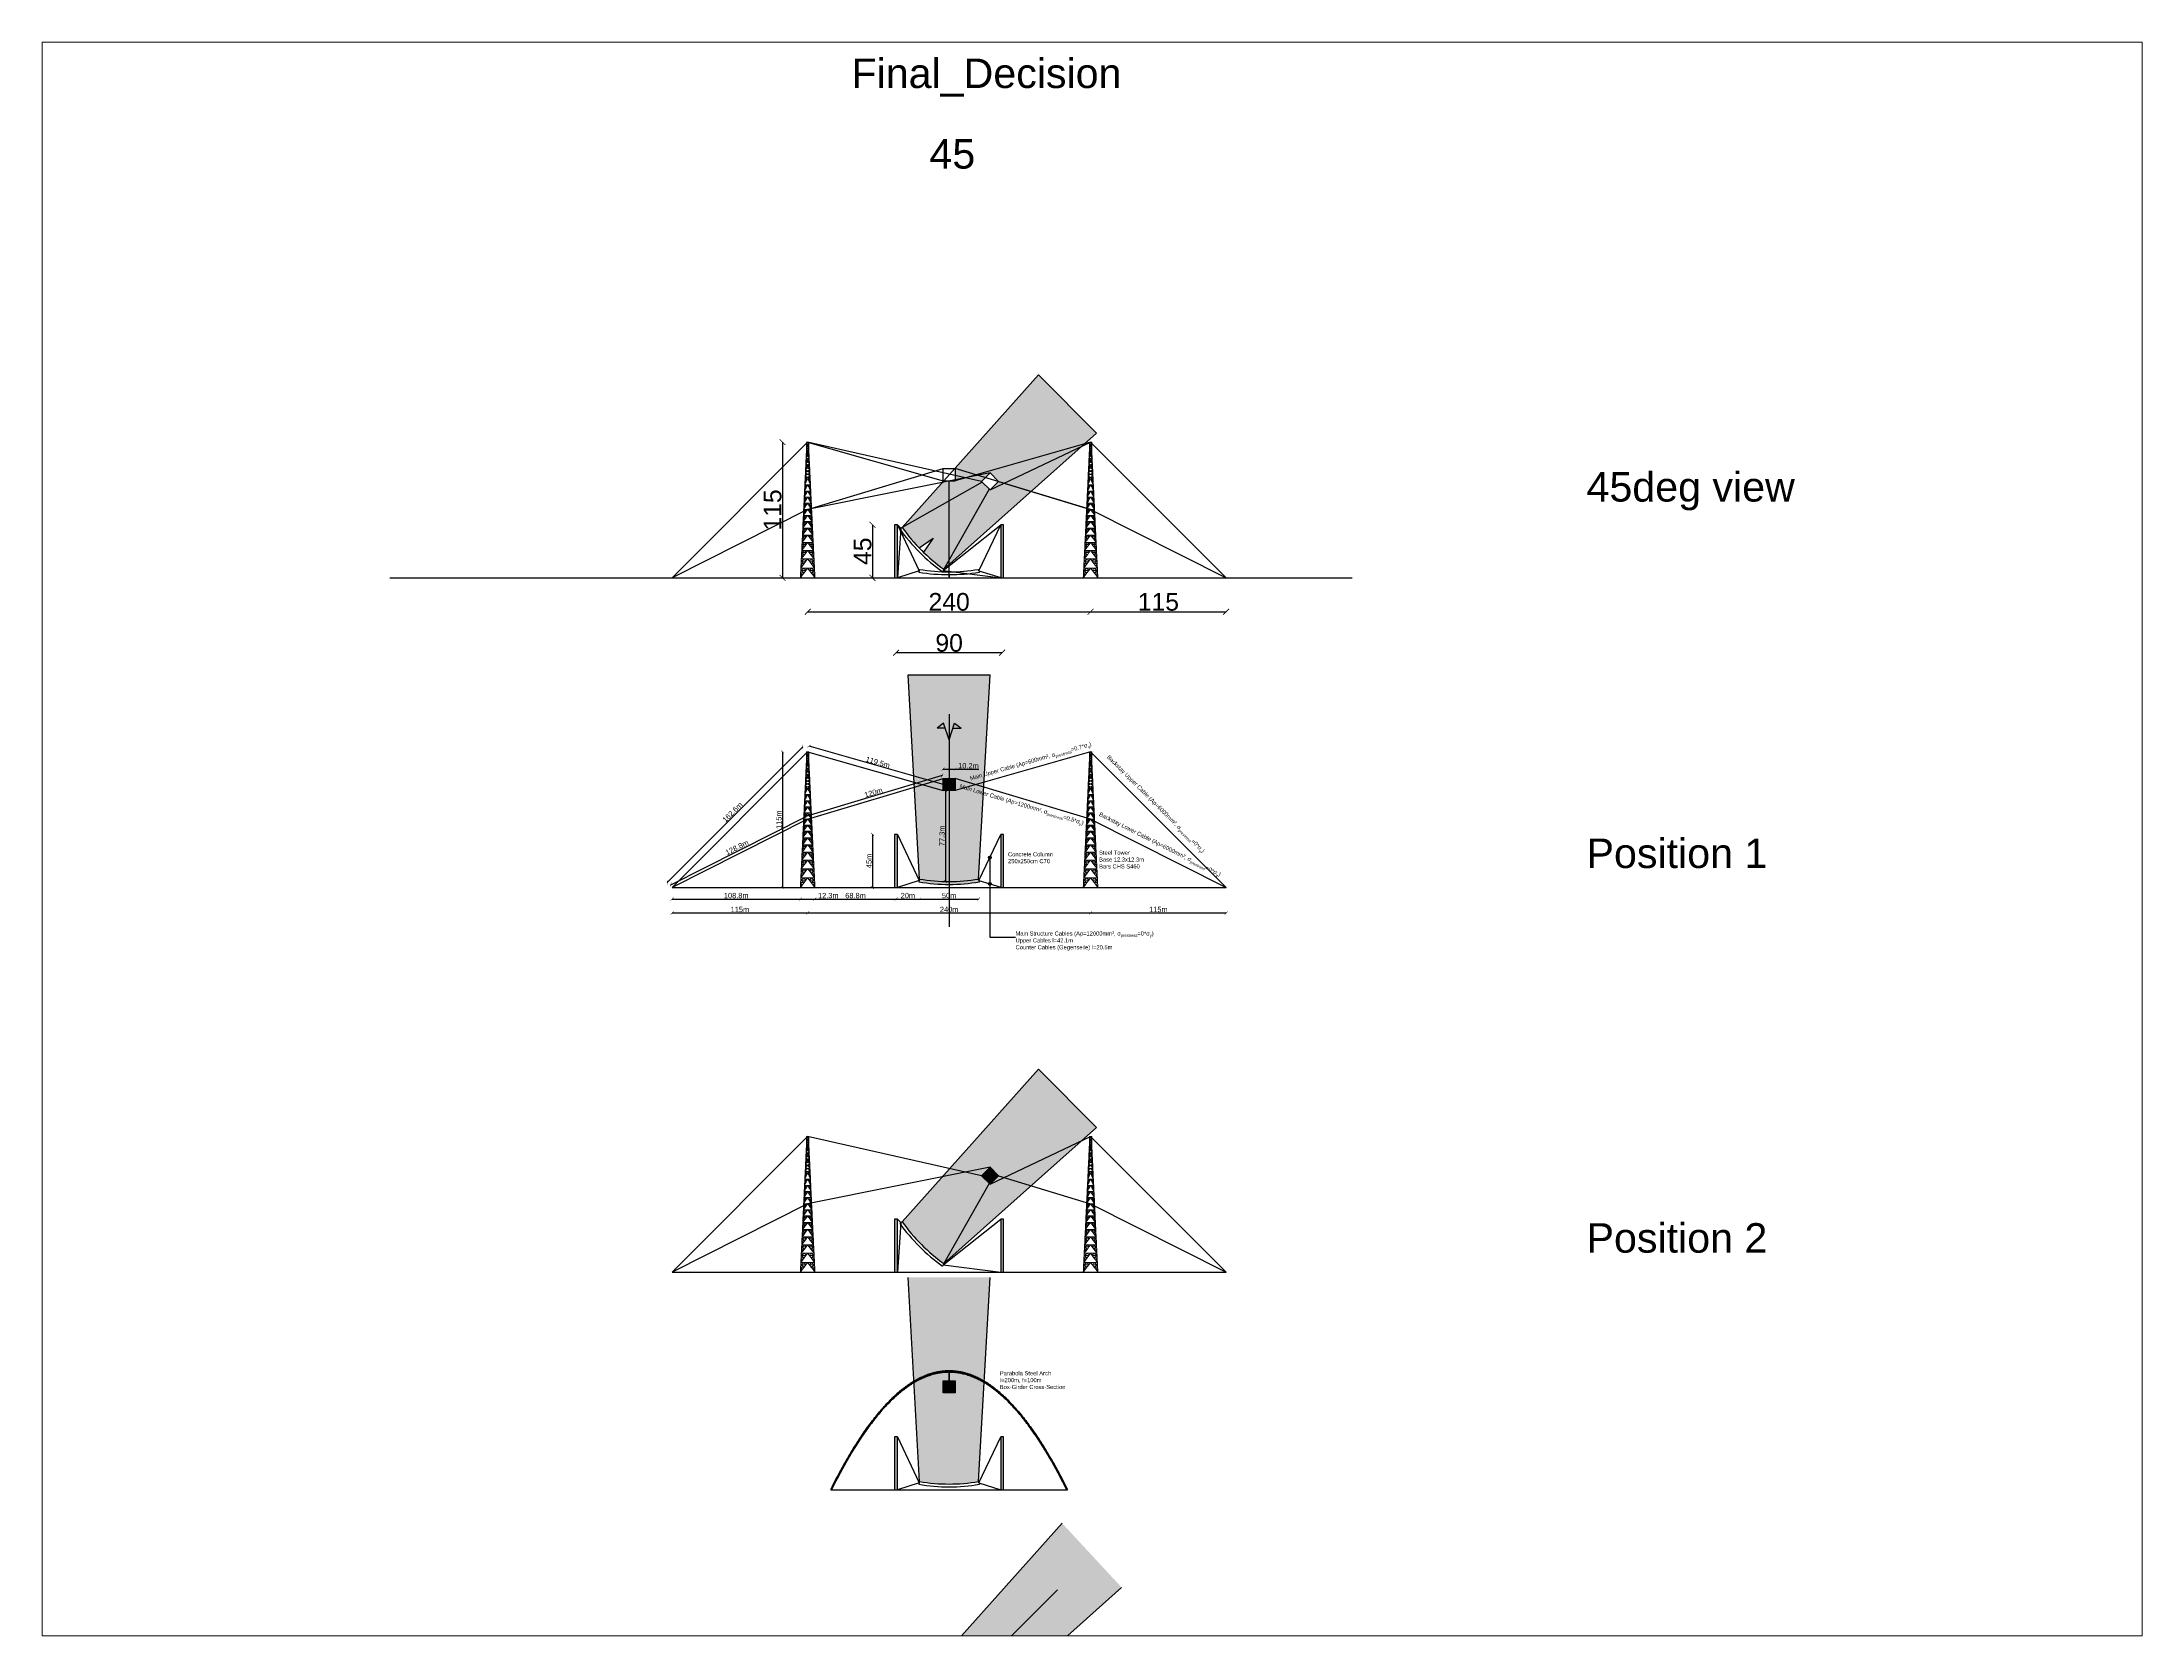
# Paper-space layout 'Layout2' of a CAD drawing. Header units: millimetres. Extents: x 26 to 231, y 20 to 176.
# The model-space entities are those that its viewports show. They can reach past a viewport. Long polylines and large blocks are cut down to what shows.
import ezdxf

# ---------------------------------------------------------------- set-up
doc = ezdxf.new("R2010")
doc.units = ezdxf.units.MM
doc.linetypes.add('ACAD_ISO02W100', pattern=[15, 12, -3])
for name, color, linetype, transparency in [('Cables2', 3, 'Continuous', 0.65), ('Effective Aperture Area', 2, 'Continuous', 0.75), ('Effective Aperture2', 2, 'Continuous', 0.9), ('Image Sensor', 5, 'Continuous', 0.6)]:
    doc.layers.add(name, color=color, linetype=linetype, transparency=transparency)
for name, color, linetype in [('Columns', 253, 'Continuous'), ('Dimensions', 7, 'Continuous'), ('Dish', 20, 'Continuous'), ('Ropes', 3, 'Continuous')]:
    doc.layers.add(name, color=color, linetype=linetype)
doc.layers.add('Parabola', color=6, linetype='Continuous', lineweight=100)
doc.layers.add('Towers', color=1, linetype='Continuous', lineweight=0)
doc.styles.get("Standard").update_dxf_attribs({"font": 'arial.ttf'})
doc.dimstyles.new('ISO-25', dxfattribs={"dimtxt": 2.5, "dimasz": 2.5, "dimexe": 1.25, "dimexo": 0.625, "dimtad": 1, "dimtxsty": 'Standard', "dimcen": 2.5, "dimadec": 0, "dimazin": 0, "dimtfac": 1, "dimtmove": 0, "dimatfit": 3, "dimfxl": 1, "dimarcsym": 0})

# ---------------------------------------------------------------- blocks, each defined once
blk = doc.blocks.new('_ArchTick')
at = {"color": 0, "linetype": 'ByBlock', "const_width": 0.15}
blk.add_lwpolyline([(-0.5, -0.5), (0.5, 0.5)], dxfattribs=at)
blk = doc.blocks.new('*D2')
at = {"color": 0, "lineweight": -2, "transparency": 16777216}
blk.add_line((1931.1, 1860.6), (2021.1, 1860.6), dxfattribs=at)
at = {"layer": 'Defpoints', "color": 0, "transparency": 16777216}
for p in [(1931.1, 1924.1), (2021.1, 1924.1), (2021.1, 1860.6)]:
    blk.add_point(p, dxfattribs=at)
at = {"color": 0, "lineweight": -2, "transparency": 16777216, "xscale": 5, "yscale": 5, "zscale": 5, "rotation": 180}
blk.add_blockref('_ArchTick', (1931.1, 1860.6), dxfattribs=at)
at = {"color": 0, "lineweight": -2, "transparency": 16777216, "xscale": 5, "yscale": 5, "zscale": 5}
blk.add_blockref('_ArchTick', (2021.1, 1860.6), dxfattribs=at)
at = {"color": 0, "transparency": 16777216, "insert": (1976.1, 1868.8), "char_height": 15, "attachment_point": 5}
blk.add_mtext('90', dxfattribs=at)
blk = doc.blocks.new('*D6')
at = {"color": 0, "lineweight": -2, "transparency": 16777216}
blk.add_line((1911, 1969.1), (1911, 1924.1), dxfattribs=at)
at = {"layer": 'Defpoints', "color": 0, "transparency": 16777216}
for p in [(1931.1, 1969.1), (1911, 1924.1), (1931.1, 1924.1)]:
    blk.add_point(p, dxfattribs=at)
at = {"color": 0, "lineweight": -2, "transparency": 16777216, "xscale": 5, "yscale": 5, "zscale": 5}
for p, rotation in [((1911, 1969.1), 90), ((1911, 1924.1), 270)]:
    blk.add_blockref('_ArchTick', p, dxfattribs=dict(at, rotation=rotation))
at = {"color": 0, "transparency": 16777216, "insert": (1902.7, 1946.6), "char_height": 15, "attachment_point": 5, "rotation": 90}
blk.add_mtext('45', dxfattribs=at)
blk = doc.blocks.new('*D3')
at = {"color": 0, "lineweight": -2, "transparency": 16777216}
blk.add_line((1834.7, 2039.1), (1834.7, 1924.1), dxfattribs=at)
at = {"layer": 'Defpoints', "color": 0, "transparency": 16777216}
for p in [(1856.1, 2039.1), (1834.7, 1924.1), (1856.1, 1924.1)]:
    blk.add_point(p, dxfattribs=at)
at = {"color": 0, "lineweight": -2, "transparency": 16777216, "xscale": 5, "yscale": 5, "zscale": 5}
for p, rotation in [((1834.7, 2039.1), 90), ((1834.7, 1924.1), 270)]:
    blk.add_blockref('_ArchTick', p, dxfattribs=dict(at, rotation=rotation))
at = {"color": 0, "transparency": 16777216, "insert": (1826.4, 1981.6), "char_height": 15, "attachment_point": 5, "rotation": 90}
blk.add_mtext('115', dxfattribs=at)
blk = doc.blocks.new('*D4')
at = {"color": 0, "lineweight": -2, "transparency": 16777216}
blk.add_line((1856.1, 1895.3), (2096.1, 1895.3), dxfattribs=at)
at = {"layer": 'Defpoints', "color": 0, "transparency": 16777216}
for p in [(1856.1, 1924.1), (2096.1, 1924.1), (2096.1, 1895.3)]:
    blk.add_point(p, dxfattribs=at)
at = {"color": 0, "lineweight": -2, "transparency": 16777216, "xscale": 5, "yscale": 5, "zscale": 5, "rotation": 180}
blk.add_blockref('_ArchTick', (1856.1, 1895.3), dxfattribs=at)
at = {"color": 0, "lineweight": -2, "transparency": 16777216, "xscale": 5, "yscale": 5, "zscale": 5}
blk.add_blockref('_ArchTick', (2096.1, 1895.3), dxfattribs=at)
at = {"color": 0, "transparency": 16777216, "insert": (1976.1, 1903.6), "char_height": 15, "attachment_point": 5}
blk.add_mtext('240', dxfattribs=at)
blk = doc.blocks.new('*D5')
at = {"color": 0, "lineweight": -2, "transparency": 16777216}
blk.add_line((2096.1, 1895.3), (2211.1, 1895.3), dxfattribs=at)
at = {"layer": 'Defpoints', "color": 0, "transparency": 16777216}
for p in [(2096.1, 1924.1), (2211.1, 1924.1), (2211.1, 1895.3)]:
    blk.add_point(p, dxfattribs=at)
at = {"color": 0, "lineweight": -2, "transparency": 16777216, "xscale": 5, "yscale": 5, "zscale": 5, "rotation": 180}
blk.add_blockref('_ArchTick', (2096.1, 1895.3), dxfattribs=at)
at = {"color": 0, "lineweight": -2, "transparency": 16777216, "xscale": 5, "yscale": 5, "zscale": 5}
blk.add_blockref('_ArchTick', (2211.1, 1895.3), dxfattribs=at)
at = {"color": 0, "transparency": 16777216, "insert": (2153.6, 1903.6), "char_height": 15, "attachment_point": 5}
blk.add_mtext('115', dxfattribs=at)
blk = doc.blocks.new('*D7')
at = {"layer": 'Defpoints', "color": 0, "transparency": 16777216}
for p in [(1856.1, 1661.5), (2096.1, 1661.5), (2096.1, 1639.9)]:
    blk.add_point(p, dxfattribs=at)
at = {"layer": 'Dimensions', "color": 0, "lineweight": -2, "transparency": 16777216}
blk.add_line((1856.1, 1639.9), (2096.1, 1639.9), dxfattribs=at)
at = {"layer": 'Dimensions', "color": 0, "lineweight": -2, "transparency": 16777216, "xscale": 2.5, "yscale": 2.5, "zscale": 2.5, "rotation": 180}
blk.add_blockref('_ArchTick', (1856.1, 1639.9), dxfattribs=at)
at = {"layer": 'Dimensions', "color": 0, "lineweight": -2, "transparency": 16777216, "xscale": 2.5, "yscale": 2.5, "zscale": 2.5}
blk.add_blockref('_ArchTick', (2096.1, 1639.9), dxfattribs=at)
at = {"layer": 'Dimensions', "color": 0, "transparency": 16777216, "insert": (1976.1, 1642.8), "char_height": 4.5, "attachment_point": 5}
blk.add_mtext('240m', dxfattribs=at)
blk = doc.blocks.new('*D8')
at = {"layer": 'Defpoints', "color": 0, "transparency": 16777216}
for p in [(1741.1, 1661.5), (1856.1, 1661.5), (1856.1, 1639.9)]:
    blk.add_point(p, dxfattribs=at)
at = {"layer": 'Dimensions', "color": 0, "lineweight": -2, "transparency": 16777216}
blk.add_line((1741.1, 1639.9), (1856.1, 1639.9), dxfattribs=at)
at = {"layer": 'Dimensions', "color": 0, "lineweight": -2, "transparency": 16777216, "xscale": 2.5, "yscale": 2.5, "zscale": 2.5, "rotation": 180}
blk.add_blockref('_ArchTick', (1741.1, 1639.9), dxfattribs=at)
at = {"layer": 'Dimensions', "color": 0, "lineweight": -2, "transparency": 16777216, "xscale": 2.5, "yscale": 2.5, "zscale": 2.5}
blk.add_blockref('_ArchTick', (1856.1, 1639.9), dxfattribs=at)
at = {"layer": 'Dimensions', "color": 0, "transparency": 16777216, "insert": (1798.6, 1642.8), "char_height": 4.5, "attachment_point": 5}
blk.add_mtext('115m', dxfattribs=at)
blk = doc.blocks.new('*D9')
at = {"layer": 'Defpoints', "color": 0, "transparency": 16777216}
for p in [(2096.1, 1661.5), (2211.1, 1661.5), (2211.1, 1639.9)]:
    blk.add_point(p, dxfattribs=at)
at = {"layer": 'Dimensions', "color": 0, "lineweight": -2, "transparency": 16777216}
blk.add_line((2096.1, 1639.9), (2211.1, 1639.9), dxfattribs=at)
at = {"layer": 'Dimensions', "color": 0, "lineweight": -2, "transparency": 16777216, "xscale": 2.5, "yscale": 2.5, "zscale": 2.5, "rotation": 180}
blk.add_blockref('_ArchTick', (2096.1, 1639.9), dxfattribs=at)
at = {"layer": 'Dimensions', "color": 0, "lineweight": -2, "transparency": 16777216, "xscale": 2.5, "yscale": 2.5, "zscale": 2.5}
blk.add_blockref('_ArchTick', (2211.1, 1639.9), dxfattribs=at)
at = {"layer": 'Dimensions', "color": 0, "transparency": 16777216, "insert": (2153.6, 1642.8), "char_height": 4.5, "attachment_point": 5}
blk.add_mtext('115m', dxfattribs=at)
blk = doc.blocks.new('*D10')
at = {"layer": 'Defpoints', "color": 0, "transparency": 16777216}
for p in [(1856.1, 1776.5), (1834.7, 1661.5), (1856.1, 1661.5)]:
    blk.add_point(p, dxfattribs=at)
at = {"layer": 'Dimensions', "color": 0, "lineweight": -2, "transparency": 16777216}
blk.add_line((1834.7, 1776.5), (1834.7, 1661.5), dxfattribs=at)
at = {"layer": 'Dimensions', "color": 0, "lineweight": -2, "transparency": 16777216, "xscale": 2.5, "yscale": 2.5, "zscale": 2.5}
for p, rotation in [((1834.7, 1776.5), 90), ((1834.7, 1661.5), 270)]:
    blk.add_blockref('_ArchTick', p, dxfattribs=dict(at, rotation=rotation))
at = {"layer": 'Dimensions', "color": 0, "transparency": 16777216, "insert": (1831.7, 1719), "char_height": 4.5, "attachment_point": 5, "rotation": 90}
blk.add_mtext('115m', dxfattribs=at)
blk = doc.blocks.new('*D11')
at = {"layer": 'Defpoints', "color": 0, "transparency": 16777216}
for p in [(1931.1, 1706.5), (1911, 1661.5), (1931.1, 1661.5)]:
    blk.add_point(p, dxfattribs=at)
at = {"layer": 'Dimensions', "color": 0, "lineweight": -2, "transparency": 16777216}
blk.add_line((1911, 1706.5), (1911, 1661.5), dxfattribs=at)
at = {"layer": 'Dimensions', "color": 0, "lineweight": -2, "transparency": 16777216, "xscale": 2.5, "yscale": 2.5, "zscale": 2.5}
for p, rotation in [((1911, 1706.5), 90), ((1911, 1661.5), 270)]:
    blk.add_blockref('_ArchTick', p, dxfattribs=dict(at, rotation=rotation))
at = {"layer": 'Dimensions', "color": 0, "transparency": 16777216, "insert": (1908.1, 1684), "char_height": 4.5, "attachment_point": 5, "rotation": 90}
blk.add_mtext('45m', dxfattribs=at)
blk = doc.blocks.new('*D12')
at = {"layer": 'Defpoints', "color": 0, "transparency": 16777216}
for p in [(1856.1, 1776.5), (1857.4, 1781.2), (1971, 1743.8)]:
    blk.add_point(p, dxfattribs=at)
at = {"layer": 'Dimensions', "color": 0, "lineweight": -2, "transparency": 16777216}
blk.add_line((1972.3, 1748.5), (1857.4, 1781.2), dxfattribs=at)
at = {"layer": 'Dimensions', "color": 0, "lineweight": -2, "transparency": 16777216, "xscale": 2.5, "yscale": 2.5, "zscale": 2.5}
for p, rotation in [((1857.4, 1781.2), 164.1138960194551), ((1972.3, 1748.5), 344.1138960194551)]:
    blk.add_blockref('_ArchTick', p, dxfattribs=dict(at, rotation=rotation))
at = {"layer": 'Dimensions', "color": 0, "transparency": 16777216, "insert": (1915.6, 1767.6), "char_height": 4.5, "attachment_point": 5, "rotation": 344.1139}
blk.add_mtext('119.5m', dxfattribs=at)
blk = doc.blocks.new('*D13')
at = {"layer": 'Defpoints', "color": 0, "transparency": 16777216}
for p in [(1971, 1754), (1855.3, 1722), (1856.1, 1719.5)]:
    blk.add_point(p, dxfattribs=at)
at = {"layer": 'Dimensions', "color": 0, "lineweight": -2, "transparency": 16777216}
blk.add_line((1970.2, 1756.5), (1855.3, 1722), dxfattribs=at)
at = {"layer": 'Dimensions', "color": 0, "lineweight": -2, "transparency": 16777216, "xscale": 2.5, "yscale": 2.5, "zscale": 2.5}
for p, rotation in [((1970.2, 1756.5), 16.71614301521846), ((1855.3, 1722), 196.7161430152185)]:
    blk.add_blockref('_ArchTick', p, dxfattribs=dict(at, rotation=rotation))
at = {"layer": 'Dimensions', "color": 0, "transparency": 16777216, "insert": (1911.9, 1742), "char_height": 4.5, "attachment_point": 5, "rotation": 16.7161}
blk.add_mtext('120m', dxfattribs=at)
blk = doc.blocks.new('*D14')
at = {"layer": 'Defpoints', "color": 0, "transparency": 16777216}
for p in [(1951.1, 1668.6), (2001.1, 1668.6), (2001.1, 1651.7)]:
    blk.add_point(p, dxfattribs=at)
at = {"layer": 'Dimensions', "color": 0, "lineweight": -2, "transparency": 16777216}
blk.add_line((1951.1, 1651.7), (2001.1, 1651.7), dxfattribs=at)
at = {"layer": 'Dimensions', "color": 0, "lineweight": -2, "transparency": 16777216, "xscale": 2.5, "yscale": 2.5, "zscale": 2.5, "rotation": 180}
blk.add_blockref('_ArchTick', (1951.1, 1651.7), dxfattribs=at)
at = {"layer": 'Dimensions', "color": 0, "lineweight": -2, "transparency": 16777216, "xscale": 2.5, "yscale": 2.5, "zscale": 2.5}
blk.add_blockref('_ArchTick', (2001.1, 1651.7), dxfattribs=at)
at = {"layer": 'Dimensions', "color": 0, "transparency": 16777216, "insert": (1976.1, 1654.6), "char_height": 4.5, "attachment_point": 5}
blk.add_mtext('50m', dxfattribs=at)
blk = doc.blocks.new('*D15')
at = {"layer": 'Defpoints', "color": 0, "transparency": 16777216}
for p in [(1931.1, 1668.6), (1951.1, 1668.6), (1951.1, 1651.7)]:
    blk.add_point(p, dxfattribs=at)
at = {"layer": 'Dimensions', "color": 0, "lineweight": -2, "transparency": 16777216}
blk.add_line((1931.1, 1651.7), (1951.1, 1651.7), dxfattribs=at)
at = {"layer": 'Dimensions', "color": 0, "lineweight": -2, "transparency": 16777216, "xscale": 2.5, "yscale": 2.5, "zscale": 2.5, "rotation": 180}
blk.add_blockref('_ArchTick', (1931.1, 1651.7), dxfattribs=at)
at = {"layer": 'Dimensions', "color": 0, "lineweight": -2, "transparency": 16777216, "xscale": 2.5, "yscale": 2.5, "zscale": 2.5}
blk.add_blockref('_ArchTick', (1951.1, 1651.7), dxfattribs=at)
at = {"layer": 'Dimensions', "color": 0, "transparency": 16777216, "insert": (1941.1, 1654.6), "char_height": 4.5, "attachment_point": 5}
blk.add_mtext('20m', dxfattribs=at)
blk = doc.blocks.new('*D16')
at = {"layer": 'Defpoints', "color": 0, "transparency": 16777216}
for p in [(1862.2, 1668.6), (1931.1, 1661.5), (1931.1, 1651.7)]:
    blk.add_point(p, dxfattribs=at)
at = {"layer": 'Dimensions', "color": 0, "lineweight": -2, "transparency": 16777216}
blk.add_line((1862.2, 1651.7), (1931.1, 1651.7), dxfattribs=at)
at = {"layer": 'Dimensions', "color": 0, "lineweight": -2, "transparency": 16777216, "xscale": 2.5, "yscale": 2.5, "zscale": 2.5, "rotation": 180}
blk.add_blockref('_ArchTick', (1862.2, 1651.7), dxfattribs=at)
at = {"layer": 'Dimensions', "color": 0, "lineweight": -2, "transparency": 16777216, "xscale": 2.5, "yscale": 2.5, "zscale": 2.5}
blk.add_blockref('_ArchTick', (1931.1, 1651.7), dxfattribs=at)
at = {"layer": 'Dimensions', "color": 0, "transparency": 16777216, "insert": (1896.7, 1654.6), "char_height": 4.5, "attachment_point": 5}
blk.add_mtext('68.8m', dxfattribs=at)
blk = doc.blocks.new('*D17')
at = {"layer": 'Defpoints', "color": 0, "transparency": 16777216}
for p in [(1849.9, 1668.6), (1862.2, 1661.5), (1862.2, 1651.7)]:
    blk.add_point(p, dxfattribs=at)
at = {"layer": 'Dimensions', "color": 0, "lineweight": -2, "transparency": 16777216}
for p, q in [((1849.9, 1651.7), (1862.2, 1651.7)), ((1862.2, 1651.7), (1882.4, 1651.7))]:
    blk.add_line(p, q, dxfattribs=at)
at = {"layer": 'Dimensions', "color": 0, "lineweight": -2, "transparency": 16777216, "xscale": 2.5, "yscale": 2.5, "zscale": 2.5, "rotation": 180}
blk.add_blockref('_ArchTick', (1849.9, 1651.7), dxfattribs=at)
at = {"layer": 'Dimensions', "color": 0, "lineweight": -2, "transparency": 16777216, "xscale": 2.5, "yscale": 2.5, "zscale": 2.5}
blk.add_blockref('_ArchTick', (1862.2, 1651.7), dxfattribs=at)
at = {"layer": 'Dimensions', "color": 0, "transparency": 16777216, "insert": (1873.6, 1654.6), "char_height": 4.5, "attachment_point": 5}
blk.add_mtext('12.3m', dxfattribs=at)
blk = doc.blocks.new('*D18')
at = {"layer": 'Defpoints', "color": 0, "transparency": 16777216}
for p in [(1741.1, 1668.6), (1849.9, 1661.5), (1849.9, 1651.7)]:
    blk.add_point(p, dxfattribs=at)
at = {"layer": 'Dimensions', "color": 0, "lineweight": -2, "transparency": 16777216}
blk.add_line((1741.1, 1651.7), (1849.9, 1651.7), dxfattribs=at)
at = {"layer": 'Dimensions', "color": 0, "lineweight": -2, "transparency": 16777216, "xscale": 2.5, "yscale": 2.5, "zscale": 2.5, "rotation": 180}
blk.add_blockref('_ArchTick', (1741.1, 1651.7), dxfattribs=at)
at = {"layer": 'Dimensions', "color": 0, "lineweight": -2, "transparency": 16777216, "xscale": 2.5, "yscale": 2.5, "zscale": 2.5}
blk.add_blockref('_ArchTick', (1849.9, 1651.7), dxfattribs=at)
at = {"layer": 'Dimensions', "color": 0, "transparency": 16777216, "insert": (1795.5, 1654.6), "char_height": 4.5, "attachment_point": 5}
blk.add_mtext('108.8m', dxfattribs=at)
blk = doc.blocks.new('*D19')
at = {"layer": 'Defpoints', "color": 0, "transparency": 16777216}
for p in [(1854.9, 1721.8), (1856.1, 1719.5), (1741.1, 1661.5)]:
    blk.add_point(p, dxfattribs=at)
at = {"layer": 'Dimensions', "color": 0, "lineweight": -2, "transparency": 16777216}
blk.add_line((1739.9, 1663.8), (1854.9, 1721.8), dxfattribs=at)
at = {"layer": 'Dimensions', "color": 0, "lineweight": -2, "transparency": 16777216, "xscale": 2.5, "yscale": 2.5, "zscale": 2.5}
for p, rotation in [((1854.9, 1721.8), 26.76123677480442), ((1739.9, 1663.8), 206.7612367748044)]:
    blk.add_blockref('_ArchTick', p, dxfattribs=dict(at, rotation=rotation))
at = {"layer": 'Dimensions', "color": 0, "transparency": 16777216, "insert": (1796.1, 1695.4), "char_height": 4.5, "attachment_point": 5, "rotation": 26.7612}
blk.add_mtext('128.8m', dxfattribs=at)
blk = doc.blocks.new('*D20')
at = {"layer": 'Defpoints', "color": 0, "transparency": 16777216}
for p in [(1851.9, 1780.7), (1856.1, 1776.5), (1741.1, 1661.5)]:
    blk.add_point(p, dxfattribs=at)
at = {"layer": 'Dimensions', "color": 0, "lineweight": -2, "transparency": 16777216}
blk.add_line((1736.9, 1665.7), (1851.9, 1780.7), dxfattribs=at)
at = {"layer": 'Dimensions', "color": 0, "lineweight": -2, "transparency": 16777216, "xscale": 2.5, "yscale": 2.5, "zscale": 2.5}
for p, rotation in [((1851.9, 1780.7), 44.99999999999603), ((1736.9, 1665.7), 224.999999999996)]:
    blk.add_blockref('_ArchTick', p, dxfattribs=dict(at, rotation=rotation))
at = {"layer": 'Dimensions', "color": 0, "transparency": 16777216, "insert": (1792.3, 1725.3), "char_height": 4.5, "attachment_point": 5, "rotation": 45}
blk.add_mtext('162.6m', dxfattribs=at)
blk = doc.blocks.new('*D21')
at = {"layer": 'Defpoints', "color": 0, "transparency": 16777216}
for p in [(1971, 1754), (1981.2, 1761.8), (1981.2, 1754)]:
    blk.add_point(p, dxfattribs=at)
at = {"layer": 'Dimensions', "color": 0, "lineweight": -2, "transparency": 16777216}
for p, q in [((1971, 1761.8), (1981.2, 1761.8)), ((1981.2, 1761.8), (2001.3, 1761.8))]:
    blk.add_line(p, q, dxfattribs=at)
at = {"layer": 'Dimensions', "color": 0, "lineweight": -2, "transparency": 16777216, "xscale": 2.5, "yscale": 2.5, "zscale": 2.5, "rotation": 180}
blk.add_blockref('_ArchTick', (1971, 1761.8), dxfattribs=at)
at = {"layer": 'Dimensions', "color": 0, "lineweight": -2, "transparency": 16777216, "xscale": 2.5, "yscale": 2.5, "zscale": 2.5}
blk.add_blockref('_ArchTick', (1981.2, 1761.8), dxfattribs=at)
at = {"layer": 'Dimensions', "color": 0, "transparency": 16777216, "insert": (1992.5, 1764.7), "char_height": 4.5, "attachment_point": 5}
blk.add_mtext('10.2m', dxfattribs=at)
blk = doc.blocks.new('*D23')
at = {"layer": 'Defpoints', "color": 0, "transparency": 16777216}
for p in [(1976.1, 1743.8), (1972.9, 1666.5), (1976.1, 1666.5)]:
    blk.add_point(p, dxfattribs=at)
at = {"layer": 'Dimensions', "color": 0, "lineweight": -2, "transparency": 16777216}
blk.add_line((1972.9, 1743.8), (1972.9, 1666.5), dxfattribs=at)
at = {"layer": 'Dimensions', "color": 0, "lineweight": -2, "transparency": 16777216, "xscale": 2.5, "yscale": 2.5, "zscale": 2.5}
for p, rotation in [((1972.9, 1743.8), 90), ((1972.9, 1666.5), 270)]:
    blk.add_blockref('_ArchTick', p, dxfattribs=dict(at, rotation=rotation))
at = {"layer": 'Dimensions', "color": 0, "transparency": 16777216, "insert": (1970, 1705.3), "char_height": 4.5, "attachment_point": 5, "rotation": 90}
blk.add_mtext('77.3m', dxfattribs=at)
blk = doc.blocks.new('*D60')
at = {"color": 0, "lineweight": -2, "transparency": 16777216}
blk.add_line((2829.3, -144.6), (2959.3, -144.6), dxfattribs=at)
at = {"layer": 'Defpoints', "color": 0, "transparency": 16777216}
for p in [(5528.5, 3774.1), (5768.5, 3774.1), (5768.5, 3752.5), (2829.3, -118.4), (2959.3, -118.4), (2959.3, -144.6)]:
    blk.add_point(p, dxfattribs=at)
at = {"layer": 'Dimensions', "color": 0, "lineweight": -2, "transparency": 16777216}
blk.add_line((5528.5, 3752.5), (5768.5, 3752.5), dxfattribs=at)
at = {"color": 0, "lineweight": -2, "transparency": 16777216, "xscale": 15, "yscale": 15, "zscale": 15, "rotation": 180}
blk.add_blockref('_ArchTick', (2829.3, -144.6), dxfattribs=at)
at = {"color": 0, "lineweight": -2, "transparency": 16777216, "xscale": 15, "yscale": 15, "zscale": 15}
blk.add_blockref('_ArchTick', (2959.3, -144.6), dxfattribs=at)
at = {"layer": 'Dimensions', "color": 0, "lineweight": -2, "transparency": 16777216, "xscale": 2.5, "yscale": 2.5, "zscale": 2.5, "rotation": 180}
blk.add_blockref('_ArchTick', (5528.5, 3752.5), dxfattribs=at)
at = {"layer": 'Dimensions', "color": 0, "lineweight": -2, "transparency": 16777216, "xscale": 2.5, "yscale": 2.5, "zscale": 2.5}
blk.add_blockref('_ArchTick', (5768.5, 3752.5), dxfattribs=at)
at = {"color": 0, "transparency": 16777216, "insert": (2894.3, -136.3), "char_height": 15, "attachment_point": 5}
blk.add_mtext('130', dxfattribs=at)
at = {"layer": 'Dimensions', "color": 0, "transparency": 16777216, "insert": (5648.5, 3755.4), "char_height": 4.5, "attachment_point": 5}
blk.add_mtext('240m', dxfattribs=at)
blk = doc.blocks.new('*D58')
at = {"color": 0, "lineweight": -2, "transparency": 16777216}
blk.add_line((2393.6, -144.6), (2483.6, -144.6), dxfattribs=at)
at = {"layer": 'Defpoints', "color": 0, "transparency": 16777216}
for p in [(5603.5, 3819.1), (5583.4, 3774.1), (5603.5, 3774.1), (2393.6, -81), (2483.6, -81), (2483.6, -144.6)]:
    blk.add_point(p, dxfattribs=at)
at = {"layer": 'Dimensions', "color": 0, "lineweight": -2, "transparency": 16777216}
blk.add_line((5583.4, 3819.1), (5583.4, 3774.1), dxfattribs=at)
at = {"color": 0, "lineweight": -2, "transparency": 16777216, "xscale": 15, "yscale": 15, "zscale": 15, "rotation": 180}
blk.add_blockref('_ArchTick', (2393.6, -144.6), dxfattribs=at)
at = {"color": 0, "lineweight": -2, "transparency": 16777216, "xscale": 15, "yscale": 15, "zscale": 15}
blk.add_blockref('_ArchTick', (2483.6, -144.6), dxfattribs=at)
at = {"layer": 'Dimensions', "color": 0, "lineweight": -2, "transparency": 16777216, "xscale": 2.5, "yscale": 2.5, "zscale": 2.5}
for p, rotation in [((5583.4, 3819.1), 90), ((5583.4, 3774.1), 270)]:
    blk.add_blockref('_ArchTick', p, dxfattribs=dict(at, rotation=rotation))
at = {"color": 0, "transparency": 16777216, "insert": (2438.6, -136.3), "char_height": 15, "attachment_point": 5}
blk.add_mtext('90', dxfattribs=at)
at = {"layer": 'Dimensions', "color": 0, "transparency": 16777216, "insert": (5580.5, 3796.6), "char_height": 4.5, "attachment_point": 5, "rotation": 90}
blk.add_mtext('45m', dxfattribs=at)
blk = doc.blocks.new('*D62')
at = {"color": 0, "lineweight": -2, "transparency": 16777216}
blk.add_line((2577.8, -36), (2577.8, -86), dxfattribs=at)
at = {"layer": 'Defpoints', "color": 0, "transparency": 16777216}
for p in [(5528.5, 3889.1), (5529.8, 3893.7), (5643.4, 3856.4), (2598, -36), (2577.8, -86), (2598, -86)]:
    blk.add_point(p, dxfattribs=at)
at = {"layer": 'Dimensions', "color": 0, "lineweight": -2, "transparency": 16777216}
blk.add_line((5644.7, 3861), (5529.8, 3893.7), dxfattribs=at)
at = {"color": 0, "lineweight": -2, "transparency": 16777216, "xscale": 15, "yscale": 15, "zscale": 15}
for p, rotation in [((2577.8, -36), 90), ((2577.8, -86), 270)]:
    blk.add_blockref('_ArchTick', p, dxfattribs=dict(at, rotation=rotation))
at = {"layer": 'Dimensions', "color": 0, "lineweight": -2, "transparency": 16777216, "xscale": 2.5, "yscale": 2.5, "zscale": 2.5}
for p, rotation in [((5529.8, 3893.7), 164.113896019455), ((5644.7, 3861), 344.113896019455)]:
    blk.add_blockref('_ArchTick', p, dxfattribs=dict(at, rotation=rotation))
at = {"color": 0, "transparency": 16777216, "insert": (2569.5, -61), "char_height": 15, "attachment_point": 5, "rotation": 90}
blk.add_mtext('50', dxfattribs=at)
at = {"layer": 'Dimensions', "color": 0, "transparency": 16777216, "insert": (5588.1, 3880.2), "char_height": 4.5, "attachment_point": 5, "rotation": 344.1139}
blk.add_mtext('119.5m', dxfattribs=at)
blk = doc.blocks.new('*D63')
at = {"color": 0, "lineweight": -2, "transparency": 16777216}
blk.add_line((2809.5, -31.4), (2809.5, -86.4), dxfattribs=at)
at = {"layer": 'Defpoints', "color": 0, "transparency": 16777216}
for p in [(5643.4, 3866.6), (5527.7, 3834.5), (5528.5, 3832.1), (2829.3, -31.4), (2809.5, -86.4), (2829.3, -86.4)]:
    blk.add_point(p, dxfattribs=at)
at = {"layer": 'Dimensions', "color": 0, "lineweight": -2, "transparency": 16777216}
blk.add_line((5642.6, 3869), (5527.7, 3834.5), dxfattribs=at)
at = {"color": 0, "lineweight": -2, "transparency": 16777216, "xscale": 15, "yscale": 15, "zscale": 15}
for p, rotation in [((2809.5, -31.4), 90), ((2809.5, -86.4), 270)]:
    blk.add_blockref('_ArchTick', p, dxfattribs=dict(at, rotation=rotation))
at = {"layer": 'Dimensions', "color": 0, "lineweight": -2, "transparency": 16777216, "xscale": 2.5, "yscale": 2.5, "zscale": 2.5}
for p, rotation in [((5642.6, 3869), 16.71614301521846), ((5527.7, 3834.5), 196.7161430152185)]:
    blk.add_blockref('_ArchTick', p, dxfattribs=dict(at, rotation=rotation))
at = {"color": 0, "transparency": 16777216, "insert": (2801.3, -58.9), "char_height": 15, "attachment_point": 5, "rotation": 90}
blk.add_mtext('55', dxfattribs=at)
at = {"layer": 'Dimensions', "color": 0, "transparency": 16777216, "insert": (5584.3, 3854.6), "char_height": 4.5, "attachment_point": 5, "rotation": 16.7161}
blk.add_mtext('120m', dxfattribs=at)
blk = doc.blocks.new('*D59')
at = {"color": 0, "lineweight": -2, "transparency": 16777216}
blk.add_line((2598, -144.6), (2698, -144.6), dxfattribs=at)
at = {"layer": 'Defpoints', "color": 0, "transparency": 16777216}
for p in [(5623.5, 3781.2), (5673.5, 3781.2), (5673.5, 3764.3), (2598, -86), (2698, -86), (2698, -144.6)]:
    blk.add_point(p, dxfattribs=at)
at = {"layer": 'Dimensions', "color": 0, "lineweight": -2, "transparency": 16777216}
blk.add_line((5623.5, 3764.3), (5673.5, 3764.3), dxfattribs=at)
at = {"color": 0, "lineweight": -2, "transparency": 16777216, "xscale": 15, "yscale": 15, "zscale": 15, "rotation": 180}
blk.add_blockref('_ArchTick', (2598, -144.6), dxfattribs=at)
at = {"color": 0, "lineweight": -2, "transparency": 16777216, "xscale": 15, "yscale": 15, "zscale": 15}
blk.add_blockref('_ArchTick', (2698, -144.6), dxfattribs=at)
at = {"layer": 'Dimensions', "color": 0, "lineweight": -2, "transparency": 16777216, "xscale": 2.5, "yscale": 2.5, "zscale": 2.5, "rotation": 180}
blk.add_blockref('_ArchTick', (5623.5, 3764.3), dxfattribs=at)
at = {"layer": 'Dimensions', "color": 0, "lineweight": -2, "transparency": 16777216, "xscale": 2.5, "yscale": 2.5, "zscale": 2.5}
blk.add_blockref('_ArchTick', (5673.5, 3764.3), dxfattribs=at)
at = {"color": 0, "transparency": 16777216, "insert": (2648, -136.3), "char_height": 15, "attachment_point": 5}
blk.add_mtext('100', dxfattribs=at)
at = {"layer": 'Dimensions', "color": 0, "transparency": 16777216, "insert": (5648.5, 3767.2), "char_height": 4.5, "attachment_point": 5}
blk.add_mtext('50m', dxfattribs=at)
blk = doc.blocks.new('*D61')
at = {"color": 0, "lineweight": -2, "transparency": 16777216}
blk.add_line((2373.5, -36), (2373.5, -81), dxfattribs=at)
at = {"layer": 'Defpoints', "color": 0, "transparency": 16777216}
for p in [(5648.5, 3856.4), (5645.3, 3779.1), (5648.5, 3779.1), (2393.6, -36), (2373.5, -81), (2393.6, -81)]:
    blk.add_point(p, dxfattribs=at)
at = {"layer": 'Dimensions', "color": 0, "lineweight": -2, "transparency": 16777216}
blk.add_line((5645.3, 3856.4), (5645.3, 3779.1), dxfattribs=at)
at = {"color": 0, "lineweight": -2, "transparency": 16777216, "xscale": 15, "yscale": 15, "zscale": 15}
for p, rotation in [((2373.5, -36), 90), ((2373.5, -81), 270)]:
    blk.add_blockref('_ArchTick', p, dxfattribs=dict(at, rotation=rotation))
at = {"layer": 'Dimensions', "color": 0, "lineweight": -2, "transparency": 16777216, "xscale": 2.5, "yscale": 2.5, "zscale": 2.5}
for p, rotation in [((5645.3, 3856.4), 90), ((5645.3, 3779.1), 270)]:
    blk.add_blockref('_ArchTick', p, dxfattribs=dict(at, rotation=rotation))
at = {"color": 0, "transparency": 16777216, "insert": (2365.3, -58.5), "char_height": 15, "attachment_point": 5, "rotation": 90}
blk.add_mtext('45', dxfattribs=at)
at = {"layer": 'Dimensions', "color": 0, "transparency": 16777216, "insert": (5642.4, 3817.9), "char_height": 4.5, "attachment_point": 5, "rotation": 90}
blk.add_mtext('77.3m', dxfattribs=at)

msp = doc.modelspace()

# ---------------------------------------------------------------- hatches: boundary and pattern name
at = {"layer": 'Columns'}
h = msp.add_hatch(color=256, dxfattribs=at)
h.dxf.hatch_style = 1
h.paths.add_polyline_path([(1932.322, 1969.14), (1929.822, 1969.14), (1929.822, 1924.14), (1932.322, 1924.14)])
h.paths.add_polyline_path([(2022.322, 1969.14), (2019.822, 1969.14), (2019.822, 1924.14), (2022.322, 1924.14)])
h = msp.add_hatch(color=256, dxfattribs=at)
h.dxf.hatch_style = 1
h.paths.add_polyline_path([(1932.322, 1706.501), (1929.822, 1706.501), (1929.822, 1661.501), (1932.322, 1661.501)])
h.paths.add_polyline_path([(2019.822, 1661.501), (2022.322, 1661.501), (2022.322, 1706.501), (2019.822, 1706.501)])
h = msp.add_hatch(color=256, dxfattribs=at)
h.dxf.hatch_style = 1
h.paths.add_polyline_path([(1929.822, 1335.328), (1932.322, 1335.328), (1932.322, 1380.328), (1929.822, 1380.328)])
h.paths.add_polyline_path([(2019.822, 1335.328), (2022.322, 1335.328), (2022.322, 1380.328), (2019.822, 1380.328)])
h = msp.add_hatch(color=256, dxfattribs=at)
h.dxf.hatch_style = 1
h.paths.add_polyline_path([(1929.822, 1150.6), (1932.322, 1150.6), (1932.322, 1195.6), (1929.822, 1195.6)])
h.paths.add_polyline_path([(2019.822, 1150.6), (2022.322, 1150.6), (2022.322, 1195.6), (2019.822, 1195.6)])
h = msp.add_hatch(color=256, dxfattribs=at)
h.dxf.hatch_style = 1
h.paths.add_polyline_path([(1932.322, 1195.6), (1929.822, 1195.6), (1929.822, 1150.6), (1932.322, 1150.6)])
h.paths.add_polyline_path([(2022.322, 1195.6), (2019.822, 1195.6), (2019.822, 1150.6), (2022.322, 1150.6)])
at = {"layer": 'Dish'}
h = msp.add_hatch(color=256, dxfattribs=at)
h.dxf.hatch_style = 1
h.paths.add_polyline_path([(1976.072, 1666.501, -0.04188649), (1951.072, 1668.599), (1950.406, 1666.255, 0.04188649), (1976.072, 1664.101)])
h.paths.add_polyline_path([(2001.739, 1666.255), (2001.072, 1668.599, -0.04188649), (1976.072, 1666.501), (1976.072, 1664.101, 0.04188649)])
at = {"layer": 'Effective Aperture Area'}
h = msp.add_hatch(color=256, dxfattribs=at)
h.dxf.hatch_style = 1
h.paths.add_polyline_path([(1936.318, 1966.733, 0.0377136), (1950.76, 1949.354), (1962.589, 1957.648), (1954.295, 1945.819, 0.03771245), (1971.674, 1931.378), (2010.177, 1999.226), (2004.167, 2005.237)])
h = msp.add_hatch(color=256, dxfattribs=at)
h.dxf.hatch_style = 1
h.paths.add_polyline_path([(1951.072, 1668.599, 0.0377136), (1973.573, 1666.522), (1976.072, 1680.751), (1978.573, 1666.522, 0.03771245), (2001.072, 1668.599), (1980.322, 1743.801), (1971.822, 1743.801)])
h = msp.add_hatch(color=256, dxfattribs=at)
h.dxf.hatch_style = 1
h.paths.add_polyline_path([(1936.318, 1377.921, 0.0377136), (1950.76, 1360.542), (1962.589, 1368.836), (1954.295, 1357.007, 0.03771245), (1971.674, 1342.566), (2010.177, 1410.414), (2004.167, 1416.425)])
h = msp.add_hatch(color=256, dxfattribs=at)
h.dxf.hatch_style = 1
h.paths.add_polyline_path([(1951.072, 1157.698, 0.0377136), (1973.573, 1155.621), (1976.072, 1169.85), (1978.573, 1155.621, 0.03771245), (2001.072, 1157.698), (1980.322, 1232.9), (1971.822, 1232.9)])
h = msp.add_hatch(color=256, dxfattribs=at)
h.dxf.hatch_style = 1
h.paths.add_polyline_path([(1967.797, 929.828), (1967.797, 933.653), (1963.399, 925.902)])
h.paths.add_polyline_path([(2071.881, 1122.415), (1972.587, 1011.164), (1972.897, 1011.164), (1972.897, 1006.064), (2000.993, 1006.064), (2002.503, 1007.574), (2004.013, 1006.064), (2053.213, 1006.064), (2122.445, 1067.856)])
h.paths.add_polyline_path([(2006.109, 1003.968), (2004.013, 1006.064), (2000.993, 1006.064), (1995.291, 1000.362), (1998.897, 996.756)], flags=17)
h.paths.add_polyline_path([(2008.206, 1006.064), (2004.013, 1006.064), (2006.109, 1003.968)], flags=17)
h.paths.add_polyline_path([(2009.716, 1000.362), (2006.109, 1003.968), (1998.897, 996.756), (2002.503, 993.149)], flags=17)
h.paths.add_polyline_path([(2053.213, 1006.064), (2008.206, 1006.064), (2006.109, 1003.968), (2009.716, 1000.362), (2002.503, 993.149), (2001.902, 993.75), (1967.797, 933.653), (1967.797, 929.828)])
h.paths.add_polyline_path([(1995.892, 999.761), (1995.291, 1000.362), (2000.993, 1006.064), (1972.897, 1006.064), (1972.897, 1000.964), (1967.797, 1000.964), (1967.797, 983.818)], flags=17)
h.paths.add_polyline_path([(1972.897, 1011.164), (1972.587, 1011.164), (1963.483, 1000.964), (1972.897, 1000.964)])
h.paths.add_polyline_path([(1967.797, 983.818), (1967.797, 1000.964), (1963.483, 1000.964), (1928.043, 961.258)])
at = {"layer": 'Effective Aperture2'}
h = msp.add_hatch(color=256, dxfattribs=at)
h.dxf.hatch_style = 1
h.paths.add_polyline_path([(1976.072, 1989.293), (1976.072, 2006.44), (1971.758, 2006.44), (1936.318, 1966.733)])
h.paths.add_polyline_path([(1998.611, 2011.403), (1981.172, 2016.64), (1981.172, 2006.44)])
h.paths.add_polyline_path([(2004.167, 2005.237), (2003.566, 2005.838), (2006.701, 2008.973), (1998.611, 2011.403), (1981.172, 2006.44), (1976.072, 2006.44), (1976.072, 1989.293)])
h.paths.add_polyline_path([(2076.395, 2071.454), (2051.767, 2096.082), (1980.862, 2016.64), (1981.172, 2016.64), (1998.611, 2011.403), (2023.398, 2018.457)])
h.paths.add_polyline_path([(2101.023, 2046.826), (2076.395, 2071.454), (2023.398, 2018.457), (2090.697, 2037.61)])
h.paths.add_polyline_path([(2090.697, 2037.61), (2023.398, 2018.457), (2014.384, 2009.444), (2017.991, 2005.838), (2017.795, 2005.642), (2045.543, 1997.308)])
h.paths.add_polyline_path([(2023.398, 2018.457), (1998.611, 2011.403), (2006.701, 2008.973), (2010.778, 2013.05), (2014.384, 2009.444)])
h.paths.add_polyline_path([(2045.543, 1997.308), (2017.795, 2005.642), (2010.778, 1998.625), (2010.177, 1999.226), (1976.072, 1939.129), (1976.072, 1935.304)])
h.paths.add_polyline_path([(1976.072, 1939.129), (1971.674, 1931.378), (1976.072, 1935.304)])
at = {"layer": 'Effective Aperture2', "transparency": 33554508}
h = msp.add_hatch(color=256, dxfattribs=at)
h.dxf.hatch_style = 1
h.paths.add_polyline_path([(2010.902, 1841.697), (1941.243, 1841.697), (1951.072, 1668.599, 0.08392022), (2001.072, 1668.599)])
h.paths.add_polyline_path([(1981.172, 1754.001), (1981.172, 1743.801), (1970.972, 1743.801), (1970.972, 1754.001)], flags=16)
at = {"layer": 'Effective Aperture2'}
h = msp.add_hatch(color=256, dxfattribs=at)
h.dxf.hatch_style = 1
h.paths.add_polyline_path([(2010.177, 1410.414), (2003.566, 1417.026), (1990.007, 1420.087), (1970.468, 1416.183), (1936.318, 1377.921, 0.08392022), (1971.674, 1342.566)])
h.paths.add_polyline_path([(2010.778, 1424.238), (1990.007, 1420.087), (2003.566, 1417.026)], flags=17)
h.paths.add_polyline_path([(1976.646, 1423.104), (1970.468, 1416.183), (1990.007, 1420.087)])
h.paths.add_polyline_path([(2088.246, 1446.611), (2101.023, 1458.014), (2051.767, 1507.27), (1976.646, 1423.104), (1990.007, 1420.087), (2010.778, 1424.238), (2017.991, 1417.026), (2022.854, 1415.549)])
h.paths.add_polyline_path([(2088.246, 1446.611), (2022.854, 1415.549), (2045.681, 1408.62)])
h.paths.add_polyline_path([(2017.991, 1417.026), (2010.778, 1409.813), (2022.854, 1415.549)])
h.paths.add_polyline_path([(2045.681, 1408.62), (2022.854, 1415.549), (2010.778, 1409.813), (2010.177, 1410.414), (1971.674, 1342.566)])
h = msp.add_hatch(color=256, dxfattribs=at)
h.dxf.hatch_style = 1
h.paths.add_polyline_path([(2010.902, 1330.796), (1941.243, 1330.796), (1951.072, 1157.698, 0.08392022), (2001.072, 1157.698)])
h.paths.add_polyline_path([(1981.172, 1243.1), (1981.172, 1232.9), (1970.972, 1232.9), (1970.972, 1243.1)], flags=16)
at = {"layer": 'Image Sensor'}
h = msp.add_hatch(color=256, dxfattribs=at)
h.dxf.hatch_style = 1
h.paths.add_polyline_path([(1981.172, 1754.001), (1970.972, 1754.001), (1970.972, 1743.801), (1981.172, 1743.801)])
h = msp.add_hatch(color=256, dxfattribs=at)
h.dxf.hatch_style = 1
h.paths.add_polyline_path([(2010.778, 1424.238), (2003.566, 1417.026), (2010.778, 1409.813), (2017.991, 1417.026)])
h = msp.add_hatch(color=256, dxfattribs=at)
h.dxf.hatch_style = 1
h.paths.add_polyline_path([(1970.972, 1232.9), (1981.172, 1232.9), (1981.172, 1243.1), (1970.972, 1243.1)])

# ---------------------------------------------------------------- linework, layer by layer
for p, q in [((1976.072, 1924.14), (1976.072, 2006.44)), ((1501.513, 1924.14), (2318.013, 1924.14)), ((1971.381, 1800.943), (1965.944, 1796.665)), ((1976.072, 1786.8), (1971.381, 1800.943)), ((1976.072, 1786.8), (1980.763, 1800.943)), ((1980.763, 1800.943), (1986.201, 1796.665)), ((1972.86, 1796.484), (1965.944, 1796.665)), ((1979.284, 1796.484), (1986.201, 1796.665)), ((2010.614, 1685.767), (2010.614, 1665.739)), ((1741.072, 1661.501), (2211.072, 1661.501)), ((2010.614, 1663.344), (2010.614, 1619.301)), ((2010.614, 1619.301), (2032.428, 1619.301)), ((1741.072, 1335.328), (2211.072, 1335.328)), ((1875.602, 1150.6, 3.604), (2076.575, 1150.6, -0.009)), ((1944.237, 942.096), (2068.12, 1065.978))]:
    msp.add_line(p, q)
for centre in [(2010.614, 1686.964), (2010.614, 1664.541)]:
    msp.add_circle(centre, 1.197)
at = {"layer": 'Cables2'}
for p, q in [((2003.566, 2005.838), (1856.072, 2039.14)), ((2010.778, 1998.625), (2096.072, 2039.14)), ((2010.778, 2013.05), (1856.072, 1982.133)), ((2017.991, 2005.838), (2096.072, 1982.133))]:
    msp.add_line(p, q, dxfattribs=at)
at = {"layer": 'Cables2', "color": 1, "transparency": 33554495}
msp.add_line((1976.072, 1926.74), (1976.072, 1924.14), dxfattribs=at)
at = {"layer": 'Columns'}
for p, q in [((1932.322, 1969.14), (1929.822, 1969.14)), ((1929.822, 1969.14), (1929.822, 1924.14)), ((1932.322, 1924.14), (1932.322, 1969.14)), ((2022.322, 1969.14), (2019.822, 1969.14)), ((2019.822, 1969.14), (2019.822, 1924.14)), ((2022.322, 1924.14), (2022.322, 1969.14)), ((1929.822, 1924.14), (1932.322, 1924.14)), ((2019.822, 1924.14), (2022.322, 1924.14)), ((1932.322, 1706.501), (1929.822, 1706.501)), ((1929.822, 1706.501), (1929.822, 1661.501)), ((1932.322, 1661.501), (1932.322, 1706.501)), ((2022.322, 1706.501), (2019.822, 1706.501)), ((2019.822, 1706.501), (2019.822, 1661.501)), ((2022.322, 1661.501), (2022.322, 1706.501)), ((1929.822, 1661.501), (1932.322, 1661.501)), ((2019.822, 1661.501), (2022.322, 1661.501)), ((1932.322, 1380.328), (1929.822, 1380.328)), ((1929.822, 1380.328), (1929.822, 1335.328)), ((1932.322, 1335.328), (1932.322, 1380.328)), ((2022.322, 1380.328), (2019.822, 1380.328)), ((2019.822, 1380.328), (2019.822, 1335.328)), ((2022.322, 1335.328), (2022.322, 1380.328)), ((1929.822, 1335.328), (1932.322, 1335.328)), ((2019.822, 1335.328), (2022.322, 1335.328)), ((1932.322, 1195.6), (1929.822, 1195.6)), ((1929.822, 1195.6), (1929.822, 1150.6)), ((1932.322, 1150.6), (1932.322, 1195.6)), ((2022.322, 1195.6), (2019.822, 1195.6)), ((2019.822, 1195.6), (2019.822, 1150.6)), ((2022.322, 1150.6), (2022.322, 1195.6)), ((1929.822, 1150.6), (1932.322, 1150.6)), ((2019.822, 1150.6), (2022.322, 1150.6))]:
    msp.add_line(p, q, dxfattribs=at)
at = {"layer": 'Dimensions', "linetype": 'ACAD_ISO02W100'}
msp.add_line((1976.072, 1808.58), (1976.072, 1628.05), dxfattribs=at)
at = {"layer": 'Dish'}
for p, q in [((1936.318, 1966.733), (1934.19, 1965.547)), ((1971.674, 1931.378), (1970.488, 1929.249)), ((1936.318, 1377.921), (1934.19, 1376.735)), ((1971.674, 1342.566), (1970.488, 1340.437))]:
    msp.add_line(p, q, dxfattribs=at)
at = {"layer": 'Dish', "color": 1, "transparency": 33554495}
for p, q in [((1951.072, 1931.238), (1950.406, 1928.894)), ((2001.072, 1931.238), (2001.739, 1928.894))]:
    msp.add_line(p, q, dxfattribs=at)
at = {"layer": 'Dish', "color": 1, "transparency": 33554687}
for p, q in [((1951.072, 1668.599), (1950.406, 1666.255)), ((2001.072, 1668.599), (2001.739, 1666.255)), ((1951.072, 1157.698), (1950.406, 1155.354)), ((2001.072, 1157.698), (2001.739, 1155.354))]:
    msp.add_line(p, q, dxfattribs=at)
at = {"layer": 'Dish'}
for centre, radius in [((2059.71, 2054.769), 154), ((2058.579, 2053.638), 150), ((2059.71, 1465.958), 154), ((2058.579, 1464.826), 150)]:
    msp.add_arc(centre, radius, 215.405932, 234.594068, dxfattribs=at)
at = {"layer": 'Dish', "color": 1, "transparency": 33554495}
for centre, radius in [((1976.072, 2080.74), 154), ((1976.072, 2079.14), 150)]:
    msp.add_arc(centre, radius, 260.405932, 279.594068, dxfattribs=at)
at = {"layer": 'Dish', "color": 1, "transparency": 33554687}
for centre, radius in [((1976.072, 1818.101), 154), ((1976.072, 1816.501), 150), ((1976.072, 1307.2), 154), ((1976.072, 1305.6), 150)]:
    msp.add_arc(centre, radius, 260.405932, 279.594068, dxfattribs=at)
at = {"layer": 'Effective Aperture Area'}
for p, q in [((1936.318, 1966.733), (2051.767, 2096.082)), ((2051.767, 2096.082), (2101.023, 2046.826)), ((1971.674, 1931.378), (2101.023, 2046.826)), ((2004.167, 2005.237), (1936.318, 1966.733)), ((2010.177, 1999.226), (1971.674, 1931.378)), ((1950.76, 1949.354), (1962.589, 1957.648)), ((1962.589, 1957.648), (1954.295, 1945.819)), ((1951.072, 1668.599), (1941.243, 1841.697)), ((1941.243, 1841.697), (2010.902, 1841.697)), ((2001.072, 1668.599), (2010.902, 1841.697)), ((1936.318, 1377.921), (2051.767, 1507.27)), ((2051.767, 1507.27), (2101.023, 1458.014)), ((1971.674, 1342.566), (2101.023, 1458.014)), ((2010.177, 1410.414), (1971.674, 1342.566)), ((1951.072, 1157.698), (1941.243, 1330.796)), ((2001.072, 1157.698), (2010.902, 1330.796)), ((1928.043, 961.258), (2071.881, 1122.415)), ((1963.399, 925.902), (2122.445, 1067.856))]:
    msp.add_line(p, q, dxfattribs=at)
at = {"layer": 'Image Sensor'}
for p, q in [((1970.972, 2006.44), (1970.972, 2016.64)), ((1970.972, 2016.64), (1981.172, 2016.64)), ((1981.172, 2016.64), (1981.172, 2006.44)), ((1970.972, 2006.44), (1981.172, 2006.44))]:
    msp.add_line(p, q, dxfattribs=at)
for points in [[(2010.778, 2013.05), (2017.991, 2005.838), (2010.778, 1998.625), (2003.566, 2005.838)], [(1970.972, 1754.001), (1981.172, 1754.001), (1981.172, 1743.801), (1970.972, 1743.801)], [(2010.778, 1424.238), (2017.991, 1417.026), (2010.778, 1409.813), (2003.566, 1417.026)], [(1970.972, 1243.1), (1981.172, 1243.1), (1981.172, 1232.9), (1970.972, 1232.9)]]:
    msp.add_lwpolyline(points, close=True, dxfattribs=at)
at = {"layer": 'Parabola'}
msp.add_line((1976.072, 1243.1), (1976.18, 1250.599, 1.796), dxfattribs=at)
at = {"layer": 'Parabola', "extrusion": (-0.017974, -1.36299e-15, -0.999838)}
for points, elevation in [([(-1150.6, -1875.234), (-1153.59, -1876.737), (-1155.56, -1877.737), (-1157.51, -1878.737), (-1159.44, -1879.737), (-1161.35, -1880.737), (-1163.24, -1881.737), (-1165.11, -1882.737), (-1166.96, -1883.737), (-1168.79, -1884.737), (-1170.6, -1885.737), (-1172.39, -1886.737), (-1174.16, -1887.737), (-1175.91, -1888.737), (-1177.64, -1889.737), (-1179.35, -1890.737), (-1181.04, -1891.737), (-1182.71, -1892.737), (-1184.36, -1893.737), (-1185.99, -1894.737), (-1187.6, -1895.737), (-1189.19, -1896.737), (-1190.76, -1897.737), (-1192.31, -1898.737), (-1193.84, -1899.737), (-1195.35, -1900.737), (-1196.84, -1901.737), (-1198.31, -1902.737), (-1199.76, -1903.737), (-1201.19, -1904.737), (-1202.6, -1905.737), (-1203.99, -1906.737), (-1205.36, -1907.737), (-1206.71, -1908.737), (-1208.04, -1909.737), (-1209.35, -1910.737), (-1210.64, -1911.737), (-1211.91, -1912.737), (-1213.16, -1913.737), (-1214.39, -1914.737), (-1215.6, -1915.737), (-1216.79, -1916.737), (-1217.96, -1917.737), (-1219.11, -1918.737), (-1220.24, -1919.737), (-1221.35, -1920.737), (-1222.44, -1921.737), (-1223.51, -1922.737), (-1224.56, -1923.737), (-1225.59, -1924.737), (-1226.6, -1925.737), (-1227.59, -1926.737), (-1228.56, -1927.737), (-1229.51, -1928.737), (-1230.44, -1929.737), (-1231.35, -1930.737), (-1232.24, -1931.737), (-1233.11, -1932.737), (-1233.96, -1933.737), (-1234.79, -1934.737), (-1235.6, -1935.737), (-1236.39, -1936.737), (-1237.16, -1937.737), (-1237.91, -1938.737), (-1238.64, -1939.737), (-1239.35, -1940.737), (-1240.04, -1941.737), (-1240.71, -1942.737), (-1241.36, -1943.737), (-1241.99, -1944.737), (-1242.6, -1945.737), (-1243.19, -1946.737), (-1243.76, -1947.737), (-1244.31, -1948.737), (-1244.84, -1949.737), (-1245.35, -1950.737), (-1245.84, -1951.737), (-1246.31, -1952.737), (-1246.76, -1953.737), (-1247.19, -1954.737), (-1247.6, -1955.737), (-1247.99, -1956.737), (-1248.36, -1957.737), (-1248.71, -1958.737), (-1249.04, -1959.737), (-1249.35, -1960.737), (-1249.64, -1961.737), (-1249.91, -1962.737), (-1250.16, -1963.737), (-1250.39, -1964.737), (-1250.6, -1965.737), (-1250.79, -1966.737), (-1250.96, -1967.737), (-1251.11, -1968.737), (-1251.24, -1969.737), (-1251.35, -1970.737), (-1251.44, -1971.737), (-1251.51, -1972.737), (-1251.56, -1973.737), (-1251.59, -1974.737), (-1251.6, -1975.737), (-1251.59, -1976.737), (-1251.56, -1977.737), (-1251.51, -1978.737), (-1251.44, -1979.737), (-1251.35, -1980.737), (-1251.24, -1981.737), (-1251.11, -1982.737), (-1250.96, -1983.737), (-1250.79, -1984.737), (-1250.6, -1985.737), (-1250.39, -1986.737), (-1250.16, -1987.737), (-1249.91, -1988.737), (-1249.64, -1989.737), (-1249.35, -1990.737), (-1249.04, -1991.737), (-1248.71, -1992.737), (-1248.36, -1993.737), (-1247.99, -1994.737), (-1247.6, -1995.737), (-1247.19, -1996.737), (-1246.76, -1997.737), (-1246.31, -1998.737), (-1245.84, -1999.737), (-1245.35, -2000.737), (-1244.84, -2001.737), (-1244.31, -2002.737), (-1243.76, -2003.737), (-1243.19, -2004.737), (-1242.6, -2005.737), (-1241.99, -2006.737), (-1241.36, -2007.737), (-1240.71, -2008.737), (-1240.04, -2009.737), (-1239.35, -2010.737), (-1238.64, -2011.737), (-1237.91, -2012.737), (-1237.16, -2013.737), (-1236.39, -2014.737), (-1235.6, -2015.737), (-1234.79, -2016.737), (-1233.96, -2017.737), (-1233.11, -2018.737), (-1232.24, -2019.737), (-1231.35, -2020.737), (-1230.44, -2021.737), (-1229.51, -2022.737), (-1228.56, -2023.737), (-1227.59, -2024.737), (-1226.6, -2025.737), (-1225.59, -2026.737), (-1224.56, -2027.737), (-1223.51, -2028.737), (-1222.44, -2029.737), (-1221.35, -2030.737), (-1220.24, -2031.737), (-1219.11, -2032.737), (-1217.96, -2033.737), (-1216.79, -2034.737), (-1215.6, -2035.737), (-1214.39, -2036.737), (-1213.16, -2037.737), (-1211.91, -2038.737), (-1210.64, -2039.737), (-1209.35, -2040.737), (-1208.04, -2041.737), (-1206.71, -2042.737), (-1205.36, -2043.737), (-1203.99, -2044.737), (-1202.6, -2045.737), (-1201.19, -2046.737), (-1199.76, -2047.737), (-1198.31, -2048.737), (-1196.84, -2049.737), (-1195.35, -2050.737), (-1193.84, -2051.737), (-1192.31, -2052.737), (-1190.76, -2053.737), (-1189.19, -2054.737), (-1187.6, -2055.737), (-1185.99, -2056.737), (-1184.36, -2057.737), (-1182.71, -2058.737), (-1181.04, -2059.737), (-1179.35, -2060.737), (-1177.64, -2061.737), (-1175.91, -2062.737), (-1174.16, -2063.737), (-1172.39, -2064.737), (-1170.6, -2065.737), (-1168.79, -2066.737), (-1166.96, -2067.737), (-1165.11, -2068.737), (-1163.24, -2069.737), (-1161.35, -2070.737), (-1159.44, -2071.737), (-1157.51, -2072.737), (-1155.56, -2073.737), (-1153.59, -2074.737), (-1150.6, -2076.239)], -37.316), ([(-1150.6, -1875.737), (-1152.59, -1876.737), (-1154.56, -1877.737), (-1156.51, -1878.737), (-1158.44, -1879.737), (-1160.35, -1880.737), (-1162.24, -1881.737), (-1164.11, -1882.737), (-1165.96, -1883.737), (-1167.79, -1884.737), (-1169.6, -1885.737), (-1171.39, -1886.737), (-1173.16, -1887.737), (-1174.91, -1888.737), (-1176.64, -1889.737), (-1178.35, -1890.737), (-1180.04, -1891.737), (-1181.71, -1892.737), (-1183.36, -1893.737), (-1184.99, -1894.737), (-1186.6, -1895.737), (-1188.19, -1896.737), (-1189.76, -1897.737), (-1191.31, -1898.737), (-1192.84, -1899.737), (-1194.35, -1900.737), (-1195.84, -1901.737), (-1197.31, -1902.737), (-1198.76, -1903.737), (-1200.19, -1904.737), (-1201.6, -1905.737), (-1202.99, -1906.737), (-1204.36, -1907.737), (-1205.71, -1908.737), (-1207.04, -1909.737), (-1208.35, -1910.737), (-1209.64, -1911.737), (-1210.91, -1912.737), (-1212.16, -1913.737), (-1213.39, -1914.737), (-1214.6, -1915.737), (-1215.79, -1916.737), (-1216.96, -1917.737), (-1218.11, -1918.737), (-1219.24, -1919.737), (-1220.35, -1920.737), (-1221.44, -1921.737), (-1222.51, -1922.737), (-1223.56, -1923.737), (-1224.59, -1924.737), (-1225.6, -1925.737), (-1226.59, -1926.737), (-1227.56, -1927.737), (-1228.51, -1928.737), (-1229.44, -1929.737), (-1230.35, -1930.737), (-1231.24, -1931.737), (-1232.11, -1932.737), (-1232.96, -1933.737), (-1233.79, -1934.737), (-1234.6, -1935.737), (-1235.39, -1936.737), (-1236.16, -1937.737), (-1236.91, -1938.737), (-1237.64, -1939.737), (-1238.35, -1940.737), (-1239.04, -1941.737), (-1239.71, -1942.737), (-1240.36, -1943.737), (-1240.99, -1944.737), (-1241.6, -1945.737), (-1242.19, -1946.737), (-1242.76, -1947.737), (-1243.31, -1948.737), (-1243.84, -1949.737), (-1244.35, -1950.737), (-1244.84, -1951.737), (-1245.31, -1952.737), (-1245.76, -1953.737), (-1246.19, -1954.737), (-1246.6, -1955.737), (-1246.99, -1956.737), (-1247.36, -1957.737), (-1247.71, -1958.737), (-1248.04, -1959.737), (-1248.35, -1960.737), (-1248.64, -1961.737), (-1248.91, -1962.737), (-1249.16, -1963.737), (-1249.39, -1964.737), (-1249.6, -1965.737), (-1249.79, -1966.737), (-1249.96, -1967.737), (-1250.11, -1968.737), (-1250.24, -1969.737), (-1250.35, -1970.737), (-1250.44, -1971.737), (-1250.51, -1972.737), (-1250.56, -1973.737), (-1250.59, -1974.737), (-1250.6, -1975.737), (-1250.59, -1976.737), (-1250.56, -1977.737), (-1250.51, -1978.737), (-1250.44, -1979.737), (-1250.35, -1980.737), (-1250.24, -1981.737), (-1250.11, -1982.737), (-1249.96, -1983.737), (-1249.79, -1984.737), (-1249.6, -1985.737), (-1249.39, -1986.737), (-1249.16, -1987.737), (-1248.91, -1988.737), (-1248.64, -1989.737), (-1248.35, -1990.737), (-1248.04, -1991.737), (-1247.71, -1992.737), (-1247.36, -1993.737), (-1246.99, -1994.737), (-1246.6, -1995.737), (-1246.19, -1996.737), (-1245.76, -1997.737), (-1245.31, -1998.737), (-1244.84, -1999.737), (-1244.35, -2000.737), (-1243.84, -2001.737), (-1243.31, -2002.737), (-1242.76, -2003.737), (-1242.19, -2004.737), (-1241.6, -2005.737), (-1240.99, -2006.737), (-1240.36, -2007.737), (-1239.71, -2008.737), (-1239.04, -2009.737), (-1238.35, -2010.737), (-1237.64, -2011.737), (-1236.91, -2012.737), (-1236.16, -2013.737), (-1235.39, -2014.737), (-1234.6, -2015.737), (-1233.79, -2016.737), (-1232.96, -2017.737), (-1232.11, -2018.737), (-1231.24, -2019.737), (-1230.35, -2020.737), (-1229.44, -2021.737), (-1228.51, -2022.737), (-1227.56, -2023.737), (-1226.59, -2024.737), (-1225.6, -2025.737), (-1224.59, -2026.737), (-1223.56, -2027.737), (-1222.51, -2028.737), (-1221.44, -2029.737), (-1220.35, -2030.737), (-1219.24, -2031.737), (-1218.11, -2032.737), (-1216.96, -2033.737), (-1215.79, -2034.737), (-1214.6, -2035.737), (-1213.39, -2036.737), (-1212.16, -2037.737), (-1210.91, -2038.737), (-1209.64, -2039.737), (-1208.35, -2040.737), (-1207.04, -2041.737), (-1205.71, -2042.737), (-1204.36, -2043.737), (-1202.99, -2044.737), (-1201.6, -2045.737), (-1200.19, -2046.737), (-1198.76, -2047.737), (-1197.31, -2048.737), (-1195.84, -2049.737), (-1194.35, -2050.737), (-1192.84, -2051.737), (-1191.31, -2052.737), (-1189.76, -2053.737), (-1188.19, -2054.737), (-1186.6, -2055.737), (-1184.99, -2056.737), (-1183.36, -2057.737), (-1181.71, -2058.737), (-1180.04, -2059.737), (-1178.35, -2060.737), (-1176.64, -2061.737), (-1174.91, -2062.737), (-1173.16, -2063.737), (-1171.39, -2064.737), (-1169.6, -2065.737), (-1167.79, -2066.737), (-1165.96, -2067.737), (-1164.11, -2068.737), (-1162.24, -2069.737), (-1160.35, -2070.737), (-1158.44, -2071.737), (-1156.51, -2072.737), (-1154.56, -2073.737), (-1152.59, -2074.737), (-1150.6, -2075.737)], -37.316), ([(-918.664, -1867.463), (-920.654, -1868.463), (-922.624, -1869.463), (-924.574, -1870.463), (-926.504, -1871.463), (-928.414, -1872.463), (-930.304, -1873.463), (-932.174, -1874.463), (-934.024, -1875.463), (-935.854, -1876.463), (-937.664, -1877.463), (-939.454, -1878.463), (-941.224, -1879.463), (-942.974, -1880.463), (-944.704, -1881.463), (-946.414, -1882.463), (-948.104, -1883.463), (-949.774, -1884.463), (-951.424, -1885.463), (-953.054, -1886.463), (-954.664, -1887.463), (-956.254, -1888.463), (-957.824, -1889.463), (-959.374, -1890.463), (-960.904, -1891.463), (-962.414, -1892.463), (-963.904, -1893.463), (-965.374, -1894.463), (-966.824, -1895.463), (-968.254, -1896.463), (-969.664, -1897.463), (-971.054, -1898.463), (-972.424, -1899.463), (-973.774, -1900.463), (-975.104, -1901.463), (-976.414, -1902.463), (-977.704, -1903.463), (-978.974, -1904.463), (-980.224, -1905.463), (-981.454, -1906.463), (-982.664, -1907.463), (-983.854, -1908.463), (-985.024, -1909.463), (-986.174, -1910.463), (-987.304, -1911.463), (-988.414, -1912.463), (-989.504, -1913.463), (-990.574, -1914.463), (-991.624, -1915.463), (-992.654, -1916.463), (-993.664, -1917.463), (-994.654, -1918.463), (-995.624, -1919.463), (-996.574, -1920.463), (-997.504, -1921.463), (-998.414, -1922.463), (-999.304, -1923.463), (-1000.174, -1924.463), (-1001.024, -1925.463), (-1001.854, -1926.463), (-1002.664, -1927.463), (-1003.454, -1928.463), (-1004.224, -1929.463), (-1004.974, -1930.463), (-1005.704, -1931.463), (-1006.414, -1932.463), (-1007.104, -1933.463), (-1007.774, -1934.463), (-1008.424, -1935.463), (-1009.054, -1936.463), (-1009.664, -1937.463), (-1010.254, -1938.463), (-1010.824, -1939.463), (-1011.374, -1940.463), (-1011.904, -1941.463), (-1012.414, -1942.463), (-1012.904, -1943.463), (-1013.374, -1944.463), (-1013.824, -1945.463), (-1014.254, -1946.463), (-1014.664, -1947.463), (-1015.054, -1948.463), (-1015.424, -1949.463), (-1015.774, -1950.463), (-1016.104, -1951.463), (-1016.414, -1952.463), (-1016.704, -1953.463), (-1016.974, -1954.463), (-1017.224, -1955.463), (-1017.454, -1956.463), (-1017.664, -1957.463), (-1017.854, -1958.463), (-1018.024, -1959.463), (-1018.174, -1960.463), (-1018.304, -1961.463), (-1018.414, -1962.463), (-1018.504, -1963.463), (-1018.574, -1964.463), (-1018.624, -1965.463), (-1018.654, -1966.463), (-1018.664, -1967.463), (-1018.654, -1968.463), (-1018.624, -1969.463), (-1018.574, -1970.463), (-1018.504, -1971.463), (-1018.414, -1972.463), (-1018.304, -1973.463), (-1018.174, -1974.463), (-1018.024, -1975.463), (-1017.854, -1976.463), (-1017.664, -1977.463), (-1017.454, -1978.463), (-1017.224, -1979.463), (-1016.974, -1980.463), (-1016.704, -1981.463), (-1016.414, -1982.463), (-1016.104, -1983.463), (-1015.774, -1984.463), (-1015.424, -1985.463), (-1015.054, -1986.463), (-1014.664, -1987.463), (-1014.254, -1988.463), (-1013.824, -1989.463), (-1013.374, -1990.463), (-1012.904, -1991.463), (-1012.414, -1992.463), (-1011.904, -1993.463), (-1011.374, -1994.463), (-1010.824, -1995.463), (-1010.254, -1996.463), (-1009.664, -1997.463), (-1009.054, -1998.463), (-1008.424, -1999.463), (-1007.774, -2000.463), (-1007.104, -2001.463), (-1006.414, -2002.463), (-1005.704, -2003.463), (-1004.974, -2004.463), (-1004.224, -2005.463), (-1003.454, -2006.463), (-1002.664, -2007.463), (-1001.854, -2008.463), (-1001.024, -2009.463), (-1000.174, -2010.463), (-999.304, -2011.463), (-998.414, -2012.463), (-997.504, -2013.463), (-996.574, -2014.463), (-995.624, -2015.463), (-994.654, -2016.463), (-993.664, -2017.463), (-992.654, -2018.463), (-991.624, -2019.463), (-990.574, -2020.463), (-989.504, -2021.463), (-988.414, -2022.463), (-987.304, -2023.463), (-986.174, -2024.463), (-985.024, -2025.463), (-983.854, -2026.463), (-982.664, -2027.463), (-981.454, -2028.463), (-980.224, -2029.463), (-978.974, -2030.463), (-977.704, -2031.463), (-976.414, -2032.463), (-975.104, -2033.463), (-973.774, -2034.463), (-972.424, -2035.463), (-971.054, -2036.463), (-969.664, -2037.463), (-968.254, -2038.463), (-966.824, -2039.463), (-965.374, -2040.463), (-963.904, -2041.463), (-962.414, -2042.463), (-960.904, -2043.463), (-959.374, -2044.463), (-957.824, -2045.463), (-956.254, -2046.463), (-954.664, -2047.463), (-953.054, -2048.463), (-951.424, -2049.463), (-949.774, -2050.463), (-948.104, -2051.463), (-946.414, -2052.463), (-944.704, -2053.463), (-942.974, -2054.463), (-941.224, -2055.463), (-939.454, -2056.463), (-937.664, -2057.463), (-935.854, -2058.463), (-934.024, -2059.463), (-932.174, -2060.463), (-930.304, -2061.463), (-928.414, -2062.463), (-926.504, -2063.463), (-924.574, -2064.463), (-922.624, -2065.463), (-920.654, -2066.463), (-918.664, -2067.463)], -37.167)]:
    msp.add_lwpolyline(points, dxfattribs=dict(at, elevation=elevation))
at = {"layer": 'Ropes'}
for p, q in [((1856.072, 2039.14), (1741.072, 1924.14)), ((1856.072, 2039.14), (1970.972, 2006.44)), ((2096.072, 2039.14), (1981.172, 2006.44)), ((2096.072, 2039.14), (2211.072, 1924.14)), ((1856.072, 1982.133), (1970.972, 2016.64)), ((2096.072, 1982.133), (1981.172, 2016.64)), ((1856.072, 1982.133), (1741.072, 1924.14)), ((2096.072, 1982.133), (2211.072, 1924.14)), ((1935.254, 1966.14), (1932.322, 1969.14)), ((1935.254, 1966.14), (1932.322, 1924.14)), ((1971.081, 1930.313), (2019.822, 1969.14)), ((1971.081, 1930.313), (2019.822, 1924.14)), ((1856.072, 1776.501), (1741.072, 1661.501)), ((1856.072, 1776.501), (1970.972, 1743.801)), ((2096.072, 1776.501), (1981.172, 1743.801)), ((2096.072, 1776.501), (2211.072, 1661.501)), ((1856.072, 1719.494), (1970.972, 1754.001)), ((2096.072, 1719.494), (1981.172, 1754.001)), ((1856.072, 1719.494), (1741.072, 1661.501)), ((2096.072, 1719.494), (2211.072, 1661.501)), ((1856.072, 1450.328), (1741.072, 1335.328)), ((2003.566, 1417.026), (1856.072, 1450.328)), ((2010.778, 1409.813), (2096.072, 1450.328)), ((2096.072, 1450.328), (2211.072, 1335.328)), ((2010.778, 1424.238), (1856.072, 1393.321)), ((2017.991, 1417.026), (2096.072, 1393.321)), ((1856.072, 1393.321), (1741.072, 1335.328)), ((2096.072, 1393.321), (2211.072, 1335.328)), ((1935.254, 1377.328), (1932.322, 1380.328)), ((1935.254, 1377.328), (1932.322, 1335.328)), ((1971.081, 1341.502), (2019.822, 1380.328)), ((1971.081, 1341.502), (2019.822, 1335.328))]:
    msp.add_line(p, q, dxfattribs=at)
at = {"layer": 'Ropes', "color": 3, "transparency": 33554495}
for p, q in [((1932.322, 1969.14), (1950.739, 1930.066)), ((2001.406, 1930.066), (2019.822, 1969.14)), ((1950.739, 1930.066), (1932.322, 1924.14)), ((2001.406, 1930.066), (2019.822, 1924.294))]:
    msp.add_line(p, q, dxfattribs=at)
at = {"layer": 'Ropes', "color": 3, "transparency": 33554687}
for p, q in [((1932.322, 1706.501), (1950.739, 1667.427)), ((2001.406, 1667.427), (2019.822, 1706.501)), ((1950.739, 1667.427), (1932.322, 1661.501)), ((2001.406, 1667.427), (2019.822, 1661.656)), ((1932.322, 1195.6), (1950.739, 1156.526)), ((2001.406, 1156.526), (2019.822, 1195.6)), ((1950.739, 1156.526), (1932.322, 1150.6)), ((2001.406, 1156.526), (2019.822, 1150.754))]:
    msp.add_line(p, q, dxfattribs=at)
at = {"layer": 'Towers'}
for p, q in [((1854.974, 2030.071), (1855.036, 2031.366)), ((1854.974, 2030.071), (1855.036, 2031.366)), ((1855.006, 2030.738), (1855.036, 2031.366)), ((1855.036, 2031.366), (1855.006, 2030.738)), ((1856.072, 2039.14), (1855.036, 2038.363)), ((1855.036, 2039.14), (1856.072, 2039.14)), ((1856.072, 2039.14), (1855.036, 2038.363)), ((1855.036, 2039.14), (1856.072, 2039.14)), ((1855.036, 2039.14), (1855.036, 2038.363)), ((1855.036, 2038.363), (1855.036, 2039.14)), ((1855.036, 2039.14), (1855.036, 2038.363)), ((1855.036, 2038.363), (1855.036, 2039.14)), ((1856.072, 2038.363), (1855.036, 2037.585)), ((1855.036, 2038.363), (1856.072, 2038.363)), ((1856.072, 2038.363), (1855.036, 2037.585)), ((1855.036, 2038.363), (1856.072, 2038.363)), ((1855.036, 2038.363), (1855.036, 2037.585)), ((1855.036, 2037.585), (1855.036, 2038.363)), ((1855.036, 2038.363), (1855.036, 2037.585)), ((1855.036, 2037.585), (1855.036, 2038.363)), ((1855.036, 2037.585), (1856.072, 2036.808)), ((1855.036, 2037.585), (1856.072, 2036.808)), ((1855.036, 2037.585), (1855.036, 2036.808)), ((1855.036, 2036.808), (1855.036, 2037.585)), ((1855.036, 2037.585), (1855.036, 2036.808)), ((1855.036, 2036.808), (1855.036, 2037.585)), ((1856.072, 2036.808), (1855.036, 2036.808)), ((1855.036, 2036.808), (1856.072, 2036.808)), ((1855.036, 2036.808), (1856.072, 2036.808)), ((1856.072, 2036.808), (1855.036, 2036.031)), ((1855.036, 2036.808), (1856.072, 2036.808)), ((1856.072, 2036.808), (1855.036, 2036.031)), ((1855.036, 2036.808), (1855.036, 2036.031)), ((1855.036, 2036.031), (1855.036, 2036.808)), ((1855.036, 2036.808), (1855.036, 2036.031)), ((1855.036, 2036.031), (1855.036, 2036.808)), ((1855.036, 2036.031), (1857.109, 2036.031)), ((1855.036, 2036.031), (1856.072, 2035.253)), ((1855.036, 2036.031), (1857.109, 2036.031)), ((1855.036, 2036.031), (1856.072, 2035.253)), ((1855.036, 2036.031), (1855.036, 2035.253)), ((1855.036, 2034.476), (1855.036, 2036.031)), ((1855.036, 2036.031), (1855.036, 2035.253)), ((1855.036, 2034.476), (1855.036, 2036.031)), ((1856.072, 2035.253), (1855.036, 2034.476)), ((1856.072, 2035.253), (1855.036, 2034.476)), ((1855.036, 2035.253), (1855.036, 2034.476)), ((1855.036, 2035.253), (1855.036, 2034.476)), ((1855.036, 2034.476), (1856.072, 2033.699)), ((1855.036, 2034.476), (1856.072, 2033.699)), ((1855.036, 2034.476), (1855.036, 2033.699)), ((1855.036, 2032.921), (1855.036, 2034.476)), ((1855.036, 2034.476), (1855.036, 2033.699)), ((1855.036, 2032.921), (1855.036, 2034.476)), ((1856.072, 2033.699), (1855.036, 2032.921)), ((1856.072, 2033.699), (1855.036, 2032.921)), ((1855.036, 2033.699), (1855.036, 2032.921)), ((1855.036, 2033.699), (1855.036, 2032.921)), ((1855.036, 2032.921), (1856.072, 2032.144)), ((1855.036, 2032.921), (1856.072, 2032.144)), ((1855.036, 2032.921), (1855.036, 2032.144)), ((1855.036, 2032.144), (1855.036, 2032.921)), ((1855.036, 2032.921), (1855.036, 2032.144)), ((1855.036, 2032.144), (1855.036, 2032.921)), ((1856.072, 2032.144), (1855.036, 2032.144)), ((1855.036, 2032.144), (1856.072, 2032.144)), ((1856.072, 2032.144), (1855.036, 2031.366)), ((1856.072, 2032.144), (1855.036, 2032.144)), ((1856.072, 2032.144), (1855.036, 2031.366)), ((1856.072, 2032.144), (1855.036, 2032.144)), ((1855.036, 2032.144), (1855.036, 2031.366)), ((1855.036, 2031.366), (1855.036, 2032.144)), ((1855.036, 2032.144), (1855.036, 2031.366)), ((1855.036, 2031.366), (1855.036, 2032.144)), ((1855.036, 2031.366), (1857.109, 2031.366)), ((1855.036, 2031.366), (1856.074, 2030.738)), ((1855.036, 2031.366), (1857.109, 2031.366)), ((1855.036, 2031.366), (1856.074, 2030.738)), ((1856.072, 2039.14), (1857.109, 2038.363)), ((1857.109, 2039.14), (1856.072, 2039.14)), ((1856.072, 2039.14), (1857.109, 2038.363)), ((1857.109, 2039.14), (1856.072, 2039.14)), ((1856.072, 2038.363), (1857.109, 2037.585)), ((1857.109, 2038.363), (1856.072, 2038.363)), ((1856.072, 2038.363), (1857.109, 2037.585)), ((1857.109, 2038.363), (1856.072, 2038.363)), ((1857.109, 2037.585), (1856.072, 2036.808)), ((1857.109, 2037.585), (1856.072, 2036.808)), ((1857.109, 2036.808), (1856.072, 2036.808)), ((1856.072, 2036.808), (1857.109, 2036.808)), ((1856.072, 2036.808), (1857.109, 2036.808)), ((1856.072, 2036.808), (1857.109, 2036.031)), ((1856.072, 2036.808), (1857.109, 2036.808)), ((1856.072, 2036.808), (1857.109, 2036.031)), ((1857.109, 2036.031), (1856.072, 2035.253)), ((1857.109, 2036.031), (1856.072, 2035.253)), ((1856.072, 2035.253), (1857.109, 2034.476)), ((1856.072, 2035.253), (1857.109, 2034.476)), ((1857.109, 2034.476), (1856.072, 2033.699)), ((1857.109, 2034.476), (1856.072, 2033.699)), ((1856.072, 2033.699), (1857.109, 2032.921)), ((1856.072, 2033.699), (1857.109, 2032.921)), ((1857.109, 2032.921), (1856.072, 2032.144)), ((1857.109, 2032.921), (1856.072, 2032.144)), ((1857.109, 2032.144), (1856.072, 2032.144)), ((1856.072, 2032.144), (1857.109, 2032.144)), ((1856.072, 2032.144), (1857.109, 2031.366)), ((1856.072, 2032.144), (1857.109, 2032.144)), ((1856.072, 2032.144), (1857.109, 2031.366)), ((1856.072, 2032.144), (1857.109, 2032.144)), ((1856.074, 2030.738), (1857.109, 2031.366)), ((1856.074, 2030.738), (1857.109, 2031.366)), ((1857.109, 2039.14), (1857.109, 2038.363)), ((1857.109, 2038.363), (1857.109, 2039.14)), ((1857.109, 2039.14), (1857.109, 2038.363)), ((1857.109, 2038.363), (1857.109, 2039.14)), ((1857.109, 2038.363), (1857.109, 2037.585)), ((1857.109, 2037.585), (1857.109, 2038.363)), ((1857.109, 2038.363), (1857.109, 2037.585)), ((1857.109, 2037.585), (1857.109, 2038.363)), ((1857.109, 2037.585), (1857.109, 2036.808)), ((1857.109, 2036.808), (1857.109, 2037.585)), ((1857.109, 2037.585), (1857.109, 2036.808)), ((1857.109, 2036.808), (1857.109, 2037.585)), ((1857.109, 2036.808), (1857.109, 2036.031)), ((1857.109, 2036.031), (1857.109, 2036.808)), ((1857.109, 2036.808), (1857.109, 2036.031)), ((1857.109, 2036.031), (1857.109, 2036.808)), ((1857.109, 2036.031), (1857.109, 2035.253)), ((1857.109, 2034.476), (1857.109, 2036.031)), ((1857.109, 2036.031), (1857.109, 2035.253)), ((1857.109, 2034.476), (1857.109, 2036.031)), ((1857.109, 2035.253), (1857.109, 2034.476)), ((1857.109, 2035.253), (1857.109, 2034.476)), ((1857.109, 2034.476), (1857.109, 2033.699)), ((1857.109, 2032.921), (1857.109, 2034.476)), ((1857.109, 2034.476), (1857.109, 2033.699)), ((1857.109, 2032.921), (1857.109, 2034.476)), ((1857.109, 2033.699), (1857.109, 2032.921)), ((1857.109, 2033.699), (1857.109, 2032.921)), ((1857.109, 2032.921), (1857.109, 2032.144)), ((1857.109, 2032.144), (1857.109, 2032.921)), ((1857.109, 2032.921), (1857.109, 2032.144)), ((1857.109, 2032.144), (1857.109, 2032.921)), ((1857.109, 2032.144), (1857.109, 2031.366)), ((1857.109, 2031.366), (1857.109, 2032.144)), ((1857.109, 2032.144), (1857.109, 2031.366)), ((1857.109, 2031.366), (1857.109, 2032.144)), ((1857.139, 2030.738), (1857.109, 2031.366)), ((1857.171, 2030.071), (1857.109, 2031.366)), ((1857.109, 2031.366), (1857.139, 2030.738)), ((1857.171, 2030.071), (1857.109, 2031.366)), ((2094.974, 2030.071), (2095.036, 2031.366)), ((2094.974, 2030.071), (2095.036, 2031.366)), ((2095.006, 2030.738), (2095.036, 2031.366)), ((2095.036, 2031.366), (2095.006, 2030.738)), ((2096.072, 2039.14), (2095.036, 2038.363)), ((2095.036, 2039.14), (2096.072, 2039.14)), ((2096.072, 2039.14), (2095.036, 2038.363)), ((2095.036, 2039.14), (2096.072, 2039.14)), ((2095.036, 2039.14), (2095.036, 2038.363)), ((2095.036, 2038.363), (2095.036, 2039.14)), ((2095.036, 2039.14), (2095.036, 2038.363)), ((2095.036, 2038.363), (2095.036, 2039.14)), ((2096.072, 2038.363), (2095.036, 2037.585)), ((2095.036, 2038.363), (2096.072, 2038.363)), ((2096.072, 2038.363), (2095.036, 2037.585)), ((2095.036, 2038.363), (2096.072, 2038.363)), ((2095.036, 2038.363), (2095.036, 2037.585)), ((2095.036, 2037.585), (2095.036, 2038.363)), ((2095.036, 2038.363), (2095.036, 2037.585)), ((2095.036, 2037.585), (2095.036, 2038.363)), ((2095.036, 2037.585), (2096.072, 2036.808)), ((2095.036, 2037.585), (2096.072, 2036.808)), ((2095.036, 2037.585), (2095.036, 2036.808)), ((2095.036, 2036.808), (2095.036, 2037.585)), ((2095.036, 2037.585), (2095.036, 2036.808)), ((2095.036, 2036.808), (2095.036, 2037.585)), ((2096.072, 2036.808), (2095.036, 2036.808)), ((2095.036, 2036.808), (2096.072, 2036.808)), ((2095.036, 2036.808), (2096.072, 2036.808)), ((2096.072, 2036.808), (2095.036, 2036.031)), ((2095.036, 2036.808), (2096.072, 2036.808)), ((2096.072, 2036.808), (2095.036, 2036.031)), ((2095.036, 2036.808), (2095.036, 2036.031)), ((2095.036, 2036.031), (2095.036, 2036.808)), ((2095.036, 2036.808), (2095.036, 2036.031)), ((2095.036, 2036.031), (2095.036, 2036.808)), ((2095.036, 2036.031), (2097.109, 2036.031)), ((2095.036, 2036.031), (2096.072, 2035.253)), ((2095.036, 2036.031), (2097.109, 2036.031)), ((2095.036, 2036.031), (2096.072, 2035.253)), ((2095.036, 2036.031), (2095.036, 2035.253)), ((2095.036, 2034.476), (2095.036, 2036.031)), ((2095.036, 2036.031), (2095.036, 2035.253)), ((2095.036, 2034.476), (2095.036, 2036.031)), ((2096.072, 2035.253), (2095.036, 2034.476)), ((2096.072, 2035.253), (2095.036, 2034.476)), ((2095.036, 2035.253), (2095.036, 2034.476)), ((2095.036, 2035.253), (2095.036, 2034.476)), ((2095.036, 2034.476), (2096.072, 2033.699)), ((2095.036, 2034.476), (2096.072, 2033.699)), ((2095.036, 2034.476), (2095.036, 2033.699)), ((2095.036, 2032.921), (2095.036, 2034.476)), ((2095.036, 2034.476), (2095.036, 2033.699)), ((2095.036, 2032.921), (2095.036, 2034.476)), ((2096.072, 2033.699), (2095.036, 2032.921)), ((2096.072, 2033.699), (2095.036, 2032.921)), ((2095.036, 2033.699), (2095.036, 2032.921)), ((2095.036, 2033.699), (2095.036, 2032.921)), ((2095.036, 2032.921), (2096.072, 2032.144)), ((2095.036, 2032.921), (2096.072, 2032.144)), ((2095.036, 2032.921), (2095.036, 2032.144)), ((2095.036, 2032.144), (2095.036, 2032.921)), ((2095.036, 2032.921), (2095.036, 2032.144)), ((2095.036, 2032.144), (2095.036, 2032.921)), ((2096.072, 2032.144), (2095.036, 2032.144)), ((2095.036, 2032.144), (2096.072, 2032.144)), ((2096.072, 2032.144), (2095.036, 2031.366)), ((2096.072, 2032.144), (2095.036, 2032.144)), ((2096.072, 2032.144), (2095.036, 2031.366)), ((2096.072, 2032.144), (2095.036, 2032.144)), ((2095.036, 2032.144), (2095.036, 2031.366)), ((2095.036, 2031.366), (2095.036, 2032.144)), ((2095.036, 2032.144), (2095.036, 2031.366)), ((2095.036, 2031.366), (2095.036, 2032.144)), ((2095.036, 2031.366), (2097.109, 2031.366)), ((2095.036, 2031.366), (2096.074, 2030.738)), ((2095.036, 2031.366), (2097.109, 2031.366)), ((2095.036, 2031.366), (2096.074, 2030.738)), ((2096.072, 2039.14), (2097.109, 2038.363)), ((2097.109, 2039.14), (2096.072, 2039.14)), ((2096.072, 2039.14), (2097.109, 2038.363)), ((2097.109, 2039.14), (2096.072, 2039.14)), ((2096.072, 2038.363), (2097.109, 2037.585)), ((2097.109, 2038.363), (2096.072, 2038.363)), ((2096.072, 2038.363), (2097.109, 2037.585)), ((2097.109, 2038.363), (2096.072, 2038.363)), ((2097.109, 2037.585), (2096.072, 2036.808)), ((2097.109, 2037.585), (2096.072, 2036.808)), ((2097.109, 2036.808), (2096.072, 2036.808)), ((2096.072, 2036.808), (2097.109, 2036.808)), ((2096.072, 2036.808), (2097.109, 2036.808)), ((2096.072, 2036.808), (2097.109, 2036.031)), ((2096.072, 2036.808), (2097.109, 2036.808)), ((2096.072, 2036.808), (2097.109, 2036.031)), ((2097.109, 2036.031), (2096.072, 2035.253)), ((2097.109, 2036.031), (2096.072, 2035.253)), ((2096.072, 2035.253), (2097.109, 2034.476)), ((2096.072, 2035.253), (2097.109, 2034.476)), ((2097.109, 2034.476), (2096.072, 2033.699)), ((2097.109, 2034.476), (2096.072, 2033.699)), ((2096.072, 2033.699), (2097.109, 2032.921)), ((2096.072, 2033.699), (2097.109, 2032.921)), ((2097.109, 2032.921), (2096.072, 2032.144)), ((2097.109, 2032.921), (2096.072, 2032.144)), ((2097.109, 2032.144), (2096.072, 2032.144)), ((2096.072, 2032.144), (2097.109, 2032.144)), ((2096.072, 2032.144), (2097.109, 2031.366)), ((2096.072, 2032.144), (2097.109, 2032.144)), ((2096.072, 2032.144), (2097.109, 2031.366)), ((2096.072, 2032.144), (2097.109, 2032.144)), ((2096.074, 2030.738), (2097.109, 2031.366)), ((2096.074, 2030.738), (2097.109, 2031.366)), ((2097.109, 2039.14), (2097.109, 2038.363)), ((2097.109, 2038.363), (2097.109, 2039.14)), ((2097.109, 2039.14), (2097.109, 2038.363)), ((2097.109, 2038.363), (2097.109, 2039.14)), ((2097.109, 2038.363), (2097.109, 2037.585)), ((2097.109, 2037.585), (2097.109, 2038.363)), ((2097.109, 2038.363), (2097.109, 2037.585)), ((2097.109, 2037.585), (2097.109, 2038.363)), ((2097.109, 2037.585), (2097.109, 2036.808)), ((2097.109, 2036.808), (2097.109, 2037.585)), ((2097.109, 2037.585), (2097.109, 2036.808)), ((2097.109, 2036.808), (2097.109, 2037.585)), ((2097.109, 2036.808), (2097.109, 2036.031)), ((2097.109, 2036.031), (2097.109, 2036.808)), ((2097.109, 2036.808), (2097.109, 2036.031)), ((2097.109, 2036.031), (2097.109, 2036.808)), ((2097.109, 2036.031), (2097.109, 2035.253)), ((2097.109, 2034.476), (2097.109, 2036.031)), ((2097.109, 2036.031), (2097.109, 2035.253)), ((2097.109, 2034.476), (2097.109, 2036.031)), ((2097.109, 2035.253), (2097.109, 2034.476)), ((2097.109, 2035.253), (2097.109, 2034.476)), ((2097.109, 2034.476), (2097.109, 2033.699)), ((2097.109, 2032.921), (2097.109, 2034.476)), ((2097.109, 2034.476), (2097.109, 2033.699)), ((2097.109, 2032.921), (2097.109, 2034.476)), ((2097.109, 2033.699), (2097.109, 2032.921)), ((2097.109, 2033.699), (2097.109, 2032.921)), ((2097.109, 2032.921), (2097.109, 2032.144)), ((2097.109, 2032.144), (2097.109, 2032.921)), ((2097.109, 2032.921), (2097.109, 2032.144)), ((2097.109, 2032.144), (2097.109, 2032.921)), ((2097.109, 2032.144), (2097.109, 2031.366)), ((2097.109, 2031.366), (2097.109, 2032.144)), ((2097.109, 2032.144), (2097.109, 2031.366)), ((2097.109, 2031.366), (2097.109, 2032.144)), ((2097.139, 2030.738), (2097.109, 2031.366)), ((2097.171, 2030.071), (2097.109, 2031.366)), ((2097.109, 2031.366), (2097.139, 2030.738)), ((2097.171, 2030.071), (2097.109, 2031.366)), ((1854.106, 2011.932), (1854.168, 2013.228)), ((1854.106, 2011.932), (1854.168, 2013.228)), ((1854.168, 2013.228), (1854.107, 2011.944)), ((1854.168, 2013.228), (1854.107, 2011.944)), ((1856.072, 2014.524), (1854.168, 2013.228)), ((1856.072, 2014.524), (1854.168, 2013.228)), ((1854.23, 2014.524), (1854.168, 2013.228)), ((1854.23, 2014.524), (1854.168, 2013.228)), ((1854.168, 2013.228), (1854.23, 2014.523)), ((1854.168, 2013.228), (1854.23, 2014.523)), ((1854.168, 2013.228), (1856.072, 2011.944)), ((1854.168, 2013.228), (1856.072, 2011.944)), ((1854.292, 2015.819), (1854.23, 2014.524)), ((1854.23, 2014.523), (1854.292, 2015.819)), ((1854.292, 2015.819), (1854.23, 2014.524)), ((1854.23, 2014.523), (1854.292, 2015.819)), ((1856.072, 2014.524), (1854.23, 2014.523)), ((1856.072, 2014.524), (1854.23, 2014.523)), ((1854.23, 2014.524), (1854.23, 2014.523)), ((1854.23, 2014.524), (1854.23, 2014.523)), ((1856.072, 2017.126), (1854.292, 2015.819)), ((1856.072, 2017.126), (1854.292, 2015.819)), ((1854.355, 2017.126), (1854.292, 2015.819)), ((1854.355, 2017.126), (1854.292, 2015.819)), ((1854.292, 2015.819), (1854.354, 2017.115)), ((1854.292, 2015.819), (1854.354, 2017.115)), ((1854.292, 2015.819), (1856.072, 2014.524)), ((1854.292, 2015.819), (1856.072, 2014.524)), ((1854.354, 2017.115), (1854.416, 2018.41)), ((1854.354, 2017.115), (1854.416, 2018.41)), ((1856.072, 2017.126), (1854.354, 2017.115)), ((1856.072, 2017.126), (1854.354, 2017.115)), ((1854.355, 2017.126), (1854.354, 2017.115)), ((1854.355, 2017.126), (1854.354, 2017.115)), ((1854.416, 2018.41), (1854.355, 2017.126)), ((1854.416, 2018.41), (1854.355, 2017.126)), ((1856.073, 2017.126), (1854.355, 2017.126)), ((1854.355, 2017.126), (1856.072, 2017.126)), ((1856.072, 2019.709), (1854.416, 2018.41)), ((1856.072, 2019.709), (1854.416, 2018.41)), ((1854.478, 2019.709), (1854.416, 2018.41)), ((1854.478, 2019.709), (1854.416, 2018.41)), ((1854.416, 2018.41), (1854.478, 2019.706)), ((1854.416, 2018.41), (1854.478, 2019.706)), ((1854.416, 2018.41), (1857.728, 2018.41)), ((1854.416, 2018.41), (1856.072, 2017.126)), ((1854.416, 2018.41), (1857.728, 2018.41)), ((1854.416, 2018.41), (1856.072, 2017.126)), ((1854.54, 2021.002), (1854.478, 2019.709)), ((1854.478, 2019.706), (1854.54, 2021.002)), ((1854.54, 2021.002), (1854.478, 2019.709)), ((1854.478, 2019.706), (1854.54, 2021.002)), ((1856.072, 2019.709), (1854.478, 2019.706)), ((1856.072, 2019.709), (1854.478, 2019.706)), ((1854.478, 2019.709), (1854.478, 2019.706)), ((1854.478, 2019.709), (1854.478, 2019.706)), ((1854.54, 2021.002), (1854.602, 2022.297)), ((1854.54, 2021.002), (1854.602, 2022.297)), ((1856.072, 2022.295), (1854.54, 2021.002)), ((1856.072, 2022.295), (1854.54, 2021.002)), ((1854.602, 2022.295), (1854.54, 2021.002)), ((1854.602, 2022.295), (1854.54, 2021.002)), ((1854.54, 2021.002), (1856.072, 2019.709)), ((1854.54, 2021.002), (1856.072, 2019.709)), ((1854.664, 2023.593), (1854.602, 2022.295)), ((1854.602, 2022.297), (1854.664, 2023.593)), ((1854.664, 2023.593), (1854.602, 2022.295)), ((1854.602, 2022.297), (1854.664, 2023.593)), ((1856.072, 2022.295), (1854.602, 2022.297)), ((1856.072, 2022.295), (1854.602, 2022.297)), ((1854.602, 2022.295), (1854.602, 2022.297)), ((1854.602, 2022.295), (1854.602, 2022.297)), ((1856.072, 2022.295), (1854.602, 2022.295)), ((1854.602, 2022.295), (1856.072, 2022.295)), ((1856.072, 2024.889), (1854.664, 2023.593)), ((1856.072, 2024.889), (1854.664, 2023.593)), ((1854.726, 2024.889), (1854.664, 2023.593)), ((1854.726, 2024.889), (1854.664, 2023.593)), ((1854.664, 2023.593), (1854.726, 2024.888)), ((1854.664, 2023.593), (1854.726, 2024.888)), ((1854.664, 2023.593), (1857.481, 2023.593)), ((1854.664, 2023.593), (1856.072, 2022.295)), ((1854.664, 2023.593), (1857.481, 2023.593)), ((1854.664, 2023.593), (1856.072, 2022.295)), ((1854.788, 2026.184), (1854.726, 2024.889)), ((1854.726, 2024.888), (1854.788, 2026.184)), ((1854.788, 2026.184), (1854.726, 2024.889)), ((1854.726, 2024.888), (1854.788, 2026.184)), ((1856.072, 2024.889), (1854.726, 2024.888)), ((1856.072, 2024.889), (1854.726, 2024.888)), ((1854.726, 2024.889), (1854.726, 2024.888)), ((1854.726, 2024.889), (1854.726, 2024.888)), ((1856.072, 2027.482), (1854.788, 2026.184)), ((1856.072, 2027.482), (1854.788, 2026.184)), ((1854.85, 2027.482), (1854.788, 2026.184)), ((1854.85, 2027.482), (1854.788, 2026.184)), ((1854.788, 2026.184), (1854.85, 2027.48)), ((1854.788, 2026.184), (1854.85, 2027.48)), ((1854.788, 2026.184), (1856.072, 2024.889)), ((1854.788, 2026.184), (1856.072, 2024.889)), ((1854.912, 2028.775), (1854.85, 2027.482)), ((1854.85, 2027.48), (1854.912, 2028.775)), ((1854.912, 2028.775), (1854.85, 2027.482)), ((1854.85, 2027.48), (1854.912, 2028.775)), ((1856.072, 2027.482), (1854.85, 2027.482)), ((1854.85, 2027.482), (1856.072, 2027.482)), ((1856.072, 2027.482), (1854.85, 2027.48)), ((1856.072, 2027.482), (1854.85, 2027.48)), ((1854.85, 2027.482), (1854.85, 2027.48)), ((1854.85, 2027.482), (1854.85, 2027.48)), ((1854.912, 2028.775), (1854.974, 2030.071)), ((1854.912, 2028.775), (1854.974, 2030.071)), ((1856.063, 2029.438), (1854.912, 2028.775)), ((1856.063, 2029.438), (1854.912, 2028.775)), ((1854.944, 2029.438), (1854.912, 2028.775)), ((1854.944, 2029.438), (1854.912, 2028.775)), ((1854.912, 2028.775), (1857.233, 2028.775)), ((1854.912, 2028.775), (1856.072, 2027.482)), ((1854.912, 2028.775), (1857.233, 2028.775)), ((1854.912, 2028.775), (1856.072, 2027.482)), ((1854.944, 2029.438), (1854.974, 2030.071)), ((1854.974, 2030.071), (1854.944, 2029.438)), ((1856.074, 2030.738), (1854.974, 2030.071)), ((1856.074, 2030.738), (1854.974, 2030.071)), ((1855.006, 2030.738), (1854.974, 2030.071)), ((1855.006, 2030.738), (1854.974, 2030.071)), ((1854.974, 2030.071), (1857.171, 2030.071)), ((1854.974, 2030.071), (1856.063, 2029.438)), ((1854.974, 2030.071), (1857.171, 2030.071)), ((1854.974, 2030.071), (1856.063, 2029.438)), ((1856.063, 2029.438), (1857.171, 2030.071)), ((1856.063, 2029.438), (1857.171, 2030.071)), ((1856.063, 2029.438), (1857.233, 2028.775)), ((1856.063, 2029.438), (1857.233, 2028.775)), ((1857.233, 2028.775), (1856.072, 2027.482)), ((1857.233, 2028.775), (1856.072, 2027.482)), ((1857.295, 2027.482), (1856.072, 2027.482)), ((1856.072, 2027.482), (1857.295, 2027.482)), ((1856.072, 2027.482), (1857.295, 2027.48)), ((1856.072, 2027.482), (1857.357, 2026.184)), ((1856.072, 2027.482), (1857.295, 2027.48)), ((1856.072, 2027.482), (1857.357, 2026.184)), ((1857.357, 2026.184), (1856.072, 2024.889)), ((1857.357, 2026.184), (1856.072, 2024.889)), ((1856.072, 2024.889), (1857.419, 2024.888)), ((1856.072, 2024.889), (1857.481, 2023.593)), ((1856.072, 2024.889), (1857.419, 2024.888)), ((1856.072, 2024.889), (1857.481, 2023.593)), ((1857.481, 2023.593), (1856.072, 2022.295)), ((1857.481, 2023.593), (1856.072, 2022.295)), ((1856.072, 2022.295), (1857.543, 2022.297)), ((1856.072, 2022.295), (1857.543, 2022.297)), ((1857.543, 2022.295), (1856.072, 2022.295)), ((1856.072, 2022.295), (1857.543, 2022.295)), ((1856.072, 2022.295), (1857.605, 2021.002)), ((1856.072, 2022.295), (1857.605, 2021.002)), ((1857.605, 2021.002), (1856.072, 2019.709)), ((1857.605, 2021.002), (1856.072, 2019.709)), ((1856.072, 2019.709), (1857.666, 2019.706)), ((1856.072, 2019.709), (1857.728, 2018.41)), ((1856.072, 2019.709), (1857.666, 2019.706)), ((1856.072, 2019.709), (1857.728, 2018.41)), ((1856.072, 2017.126), (1857.79, 2017.126)), ((1857.852, 2015.819), (1856.072, 2014.524)), ((1857.852, 2015.819), (1856.072, 2014.524)), ((1856.072, 2014.524), (1857.914, 2014.523)), ((1856.072, 2014.524), (1857.976, 2013.228)), ((1856.072, 2014.524), (1857.914, 2014.523)), ((1856.072, 2014.524), (1857.976, 2013.228)), ((1857.728, 2018.41), (1856.073, 2017.126)), ((1857.728, 2018.41), (1856.073, 2017.126)), ((1857.79, 2017.126), (1856.073, 2017.126)), ((1856.073, 2017.126), (1857.79, 2017.115)), ((1856.073, 2017.126), (1857.852, 2015.819)), ((1856.073, 2017.126), (1857.79, 2017.115)), ((1856.073, 2017.126), (1857.852, 2015.819)), ((1857.976, 2013.228), (1856.073, 2011.944)), ((1857.976, 2013.228), (1856.073, 2011.944)), ((1856.074, 2030.738), (1857.171, 2030.071)), ((1856.074, 2030.738), (1857.171, 2030.071)), ((1857.139, 2030.738), (1857.171, 2030.071)), ((1857.139, 2030.738), (1857.171, 2030.071)), ((1857.201, 2029.438), (1857.171, 2030.071)), ((1857.233, 2028.775), (1857.171, 2030.071)), ((1857.171, 2030.071), (1857.201, 2029.438)), ((1857.233, 2028.775), (1857.171, 2030.071)), ((1857.201, 2029.438), (1857.233, 2028.775)), ((1857.201, 2029.438), (1857.233, 2028.775)), ((1857.233, 2028.775), (1857.295, 2027.482)), ((1857.295, 2027.48), (1857.233, 2028.775)), ((1857.233, 2028.775), (1857.295, 2027.482)), ((1857.295, 2027.48), (1857.233, 2028.775)), ((1857.295, 2027.482), (1857.295, 2027.48)), ((1857.295, 2027.482), (1857.357, 2026.184)), ((1857.295, 2027.482), (1857.295, 2027.48)), ((1857.295, 2027.482), (1857.357, 2026.184)), ((1857.357, 2026.184), (1857.295, 2027.48)), ((1857.357, 2026.184), (1857.295, 2027.48)), ((1857.357, 2026.184), (1857.419, 2024.889)), ((1857.419, 2024.888), (1857.357, 2026.184)), ((1857.357, 2026.184), (1857.419, 2024.889)), ((1857.419, 2024.888), (1857.357, 2026.184)), ((1857.419, 2024.889), (1857.419, 2024.888)), ((1857.419, 2024.889), (1857.481, 2023.593)), ((1857.419, 2024.889), (1857.419, 2024.888)), ((1857.419, 2024.889), (1857.481, 2023.593)), ((1857.481, 2023.593), (1857.419, 2024.888)), ((1857.481, 2023.593), (1857.419, 2024.888)), ((1857.481, 2023.593), (1857.543, 2022.295)), ((1857.543, 2022.297), (1857.481, 2023.593)), ((1857.481, 2023.593), (1857.543, 2022.295)), ((1857.543, 2022.297), (1857.481, 2023.593)), ((1857.543, 2022.295), (1857.543, 2022.297)), ((1857.605, 2021.002), (1857.543, 2022.297)), ((1857.543, 2022.295), (1857.543, 2022.297)), ((1857.605, 2021.002), (1857.543, 2022.297)), ((1857.543, 2022.295), (1857.605, 2021.002)), ((1857.543, 2022.295), (1857.605, 2021.002)), ((1857.605, 2021.002), (1857.666, 2019.709)), ((1857.666, 2019.706), (1857.605, 2021.002)), ((1857.605, 2021.002), (1857.666, 2019.709)), ((1857.666, 2019.706), (1857.605, 2021.002)), ((1857.666, 2019.709), (1857.666, 2019.706)), ((1857.666, 2019.709), (1857.728, 2018.41)), ((1857.666, 2019.709), (1857.666, 2019.706)), ((1857.666, 2019.709), (1857.728, 2018.41)), ((1857.728, 2018.41), (1857.666, 2019.706)), ((1857.728, 2018.41), (1857.666, 2019.706)), ((1857.728, 2018.41), (1857.79, 2017.126)), ((1857.79, 2017.115), (1857.728, 2018.41)), ((1857.728, 2018.41), (1857.79, 2017.126)), ((1857.79, 2017.115), (1857.728, 2018.41)), ((1857.79, 2017.126), (1857.79, 2017.115)), ((1857.79, 2017.126), (1857.852, 2015.819)), ((1857.79, 2017.126), (1857.79, 2017.115)), ((1857.79, 2017.126), (1857.852, 2015.819)), ((1857.852, 2015.819), (1857.79, 2017.115)), ((1857.852, 2015.819), (1857.79, 2017.115)), ((1857.852, 2015.819), (1857.914, 2014.524)), ((1857.914, 2014.523), (1857.852, 2015.819)), ((1857.852, 2015.819), (1857.914, 2014.524)), ((1857.914, 2014.523), (1857.852, 2015.819)), ((1857.914, 2014.524), (1857.914, 2014.523)), ((1857.914, 2014.524), (1857.976, 2013.228)), ((1857.914, 2014.524), (1857.914, 2014.523)), ((1857.914, 2014.524), (1857.976, 2013.228)), ((1857.976, 2013.228), (1857.914, 2014.523)), ((1857.976, 2013.228), (1857.914, 2014.523)), ((1857.976, 2013.228), (1858.038, 2011.944)), ((1858.038, 2011.932), (1857.976, 2013.228)), ((1857.976, 2013.228), (1858.038, 2011.944)), ((1858.038, 2011.932), (1857.976, 2013.228)), ((2094.106, 2011.932), (2094.168, 2013.228)), ((2094.106, 2011.932), (2094.168, 2013.228)), ((2094.168, 2013.228), (2094.107, 2011.944)), ((2094.168, 2013.228), (2094.107, 2011.944)), ((2096.072, 2014.524), (2094.168, 2013.228)), ((2096.072, 2014.524), (2094.168, 2013.228)), ((2094.23, 2014.524), (2094.168, 2013.228)), ((2094.23, 2014.524), (2094.168, 2013.228)), ((2094.168, 2013.228), (2094.23, 2014.523)), ((2094.168, 2013.228), (2094.23, 2014.523)), ((2094.168, 2013.228), (2096.072, 2011.944)), ((2094.168, 2013.228), (2096.072, 2011.944)), ((2094.292, 2015.819), (2094.23, 2014.524)), ((2094.23, 2014.523), (2094.292, 2015.819)), ((2094.292, 2015.819), (2094.23, 2014.524)), ((2094.23, 2014.523), (2094.292, 2015.819)), ((2096.072, 2014.524), (2094.23, 2014.523)), ((2096.072, 2014.524), (2094.23, 2014.523)), ((2094.23, 2014.524), (2094.23, 2014.523)), ((2094.23, 2014.524), (2094.23, 2014.523)), ((2096.072, 2017.126), (2094.292, 2015.819)), ((2096.072, 2017.126), (2094.292, 2015.819)), ((2094.355, 2017.126), (2094.292, 2015.819)), ((2094.355, 2017.126), (2094.292, 2015.819)), ((2094.292, 2015.819), (2094.354, 2017.115)), ((2094.292, 2015.819), (2094.354, 2017.115)), ((2094.292, 2015.819), (2096.072, 2014.524)), ((2094.292, 2015.819), (2096.072, 2014.524)), ((2094.354, 2017.115), (2094.416, 2018.41)), ((2094.354, 2017.115), (2094.416, 2018.41)), ((2096.072, 2017.126), (2094.354, 2017.115)), ((2096.072, 2017.126), (2094.354, 2017.115)), ((2094.355, 2017.126), (2094.354, 2017.115)), ((2094.355, 2017.126), (2094.354, 2017.115)), ((2094.416, 2018.41), (2094.355, 2017.126)), ((2094.416, 2018.41), (2094.355, 2017.126)), ((2096.073, 2017.126), (2094.355, 2017.126)), ((2094.355, 2017.126), (2096.072, 2017.126)), ((2096.072, 2019.709), (2094.416, 2018.41)), ((2096.072, 2019.709), (2094.416, 2018.41)), ((2094.478, 2019.709), (2094.416, 2018.41)), ((2094.478, 2019.709), (2094.416, 2018.41)), ((2094.416, 2018.41), (2094.478, 2019.706)), ((2094.416, 2018.41), (2094.478, 2019.706)), ((2094.416, 2018.41), (2097.728, 2018.41)), ((2094.416, 2018.41), (2096.072, 2017.126)), ((2094.416, 2018.41), (2097.728, 2018.41)), ((2094.416, 2018.41), (2096.072, 2017.126)), ((2094.54, 2021.002), (2094.478, 2019.709)), ((2094.478, 2019.706), (2094.54, 2021.002)), ((2094.54, 2021.002), (2094.478, 2019.709)), ((2094.478, 2019.706), (2094.54, 2021.002)), ((2096.072, 2019.709), (2094.478, 2019.706)), ((2096.072, 2019.709), (2094.478, 2019.706)), ((2094.478, 2019.709), (2094.478, 2019.706)), ((2094.478, 2019.709), (2094.478, 2019.706)), ((2094.54, 2021.002), (2094.602, 2022.297)), ((2094.54, 2021.002), (2094.602, 2022.297)), ((2096.072, 2022.295), (2094.54, 2021.002)), ((2096.072, 2022.295), (2094.54, 2021.002)), ((2094.602, 2022.295), (2094.54, 2021.002)), ((2094.602, 2022.295), (2094.54, 2021.002)), ((2094.54, 2021.002), (2096.072, 2019.709)), ((2094.54, 2021.002), (2096.072, 2019.709)), ((2094.664, 2023.593), (2094.602, 2022.295)), ((2094.602, 2022.297), (2094.664, 2023.593)), ((2094.664, 2023.593), (2094.602, 2022.295)), ((2094.602, 2022.297), (2094.664, 2023.593)), ((2096.072, 2022.295), (2094.602, 2022.297)), ((2096.072, 2022.295), (2094.602, 2022.297)), ((2094.602, 2022.295), (2094.602, 2022.297)), ((2094.602, 2022.295), (2094.602, 2022.297)), ((2096.072, 2022.295), (2094.602, 2022.295)), ((2094.602, 2022.295), (2096.072, 2022.295)), ((2096.072, 2024.889), (2094.664, 2023.593)), ((2096.072, 2024.889), (2094.664, 2023.593)), ((2094.726, 2024.889), (2094.664, 2023.593)), ((2094.726, 2024.889), (2094.664, 2023.593)), ((2094.664, 2023.593), (2094.726, 2024.888)), ((2094.664, 2023.593), (2094.726, 2024.888)), ((2094.664, 2023.593), (2097.481, 2023.593)), ((2094.664, 2023.593), (2096.072, 2022.295)), ((2094.664, 2023.593), (2097.481, 2023.593)), ((2094.664, 2023.593), (2096.072, 2022.295)), ((2094.788, 2026.184), (2094.726, 2024.889)), ((2094.726, 2024.888), (2094.788, 2026.184)), ((2094.788, 2026.184), (2094.726, 2024.889)), ((2094.726, 2024.888), (2094.788, 2026.184)), ((2096.072, 2024.889), (2094.726, 2024.888)), ((2096.072, 2024.889), (2094.726, 2024.888)), ((2094.726, 2024.889), (2094.726, 2024.888)), ((2094.726, 2024.889), (2094.726, 2024.888)), ((2096.072, 2027.482), (2094.788, 2026.184)), ((2096.072, 2027.482), (2094.788, 2026.184)), ((2094.85, 2027.482), (2094.788, 2026.184)), ((2094.85, 2027.482), (2094.788, 2026.184)), ((2094.788, 2026.184), (2094.85, 2027.48)), ((2094.788, 2026.184), (2094.85, 2027.48)), ((2094.788, 2026.184), (2096.072, 2024.889)), ((2094.788, 2026.184), (2096.072, 2024.889)), ((2094.912, 2028.775), (2094.85, 2027.482)), ((2094.85, 2027.48), (2094.912, 2028.775)), ((2094.912, 2028.775), (2094.85, 2027.482)), ((2094.85, 2027.48), (2094.912, 2028.775)), ((2096.072, 2027.482), (2094.85, 2027.482)), ((2094.85, 2027.482), (2096.072, 2027.482)), ((2096.072, 2027.482), (2094.85, 2027.48)), ((2096.072, 2027.482), (2094.85, 2027.48)), ((2094.85, 2027.482), (2094.85, 2027.48)), ((2094.85, 2027.482), (2094.85, 2027.48)), ((2094.912, 2028.775), (2094.974, 2030.071)), ((2094.912, 2028.775), (2094.974, 2030.071)), ((2096.063, 2029.438), (2094.912, 2028.775)), ((2096.063, 2029.438), (2094.912, 2028.775)), ((2094.944, 2029.438), (2094.912, 2028.775)), ((2094.944, 2029.438), (2094.912, 2028.775)), ((2094.912, 2028.775), (2097.233, 2028.775)), ((2094.912, 2028.775), (2096.072, 2027.482)), ((2094.912, 2028.775), (2097.233, 2028.775)), ((2094.912, 2028.775), (2096.072, 2027.482)), ((2094.944, 2029.438), (2094.974, 2030.071)), ((2094.974, 2030.071), (2094.944, 2029.438)), ((2096.074, 2030.738), (2094.974, 2030.071)), ((2096.074, 2030.738), (2094.974, 2030.071)), ((2095.006, 2030.738), (2094.974, 2030.071)), ((2095.006, 2030.738), (2094.974, 2030.071)), ((2094.974, 2030.071), (2097.171, 2030.071)), ((2094.974, 2030.071), (2096.063, 2029.438)), ((2094.974, 2030.071), (2097.171, 2030.071)), ((2094.974, 2030.071), (2096.063, 2029.438)), ((2096.063, 2029.438), (2097.171, 2030.071)), ((2096.063, 2029.438), (2097.171, 2030.071)), ((2096.063, 2029.438), (2097.233, 2028.775)), ((2096.063, 2029.438), (2097.233, 2028.775)), ((2097.233, 2028.775), (2096.072, 2027.482)), ((2097.233, 2028.775), (2096.072, 2027.482)), ((2097.295, 2027.482), (2096.072, 2027.482)), ((2096.072, 2027.482), (2097.295, 2027.482)), ((2096.072, 2027.482), (2097.295, 2027.48)), ((2096.072, 2027.482), (2097.357, 2026.184)), ((2096.072, 2027.482), (2097.295, 2027.48)), ((2096.072, 2027.482), (2097.357, 2026.184)), ((2097.357, 2026.184), (2096.072, 2024.889)), ((2097.357, 2026.184), (2096.072, 2024.889)), ((2096.072, 2024.889), (2097.419, 2024.888)), ((2096.072, 2024.889), (2097.481, 2023.593)), ((2096.072, 2024.889), (2097.419, 2024.888)), ((2096.072, 2024.889), (2097.481, 2023.593)), ((2097.481, 2023.593), (2096.072, 2022.295)), ((2097.481, 2023.593), (2096.072, 2022.295)), ((2096.072, 2022.295), (2097.543, 2022.297)), ((2096.072, 2022.295), (2097.543, 2022.297)), ((2097.543, 2022.295), (2096.072, 2022.295)), ((2096.072, 2022.295), (2097.543, 2022.295)), ((2096.072, 2022.295), (2097.605, 2021.002)), ((2096.072, 2022.295), (2097.605, 2021.002)), ((2097.605, 2021.002), (2096.072, 2019.709)), ((2097.605, 2021.002), (2096.072, 2019.709)), ((2096.072, 2019.709), (2097.666, 2019.706)), ((2096.072, 2019.709), (2097.728, 2018.41)), ((2096.072, 2019.709), (2097.666, 2019.706)), ((2096.072, 2019.709), (2097.728, 2018.41)), ((2096.072, 2017.126), (2097.79, 2017.126)), ((2097.852, 2015.819), (2096.072, 2014.524)), ((2097.852, 2015.819), (2096.072, 2014.524)), ((2096.072, 2014.524), (2097.914, 2014.523)), ((2096.072, 2014.524), (2097.976, 2013.228)), ((2096.072, 2014.524), (2097.914, 2014.523)), ((2096.072, 2014.524), (2097.976, 2013.228)), ((2097.728, 2018.41), (2096.073, 2017.126)), ((2097.728, 2018.41), (2096.073, 2017.126)), ((2097.79, 2017.126), (2096.073, 2017.126)), ((2096.073, 2017.126), (2097.79, 2017.115)), ((2096.073, 2017.126), (2097.852, 2015.819)), ((2096.073, 2017.126), (2097.79, 2017.115)), ((2096.073, 2017.126), (2097.852, 2015.819)), ((2097.976, 2013.228), (2096.073, 2011.944)), ((2097.976, 2013.228), (2096.073, 2011.944)), ((2096.074, 2030.738), (2097.171, 2030.071)), ((2096.074, 2030.738), (2097.171, 2030.071)), ((2097.139, 2030.738), (2097.171, 2030.071)), ((2097.139, 2030.738), (2097.171, 2030.071)), ((2097.201, 2029.438), (2097.171, 2030.071)), ((2097.233, 2028.775), (2097.171, 2030.071)), ((2097.171, 2030.071), (2097.201, 2029.438)), ((2097.233, 2028.775), (2097.171, 2030.071)), ((2097.201, 2029.438), (2097.233, 2028.775)), ((2097.201, 2029.438), (2097.233, 2028.775)), ((2097.233, 2028.775), (2097.295, 2027.482)), ((2097.295, 2027.48), (2097.233, 2028.775)), ((2097.233, 2028.775), (2097.295, 2027.482)), ((2097.295, 2027.48), (2097.233, 2028.775)), ((2097.295, 2027.482), (2097.295, 2027.48)), ((2097.295, 2027.482), (2097.357, 2026.184)), ((2097.295, 2027.482), (2097.295, 2027.48)), ((2097.295, 2027.482), (2097.357, 2026.184)), ((2097.357, 2026.184), (2097.295, 2027.48)), ((2097.357, 2026.184), (2097.295, 2027.48)), ((2097.357, 2026.184), (2097.419, 2024.889)), ((2097.419, 2024.888), (2097.357, 2026.184)), ((2097.357, 2026.184), (2097.419, 2024.889)), ((2097.419, 2024.888), (2097.357, 2026.184)), ((2097.419, 2024.889), (2097.419, 2024.888)), ((2097.419, 2024.889), (2097.481, 2023.593)), ((2097.419, 2024.889), (2097.419, 2024.888)), ((2097.419, 2024.889), (2097.481, 2023.593)), ((2097.481, 2023.593), (2097.419, 2024.888)), ((2097.481, 2023.593), (2097.419, 2024.888)), ((2097.481, 2023.593), (2097.543, 2022.295)), ((2097.543, 2022.297), (2097.481, 2023.593)), ((2097.481, 2023.593), (2097.543, 2022.295)), ((2097.543, 2022.297), (2097.481, 2023.593)), ((2097.543, 2022.295), (2097.543, 2022.297)), ((2097.605, 2021.002), (2097.543, 2022.297)), ((2097.543, 2022.295), (2097.543, 2022.297)), ((2097.605, 2021.002), (2097.543, 2022.297)), ((2097.543, 2022.295), (2097.605, 2021.002)), ((2097.543, 2022.295), (2097.605, 2021.002)), ((2097.605, 2021.002), (2097.666, 2019.709)), ((2097.666, 2019.706), (2097.605, 2021.002)), ((2097.605, 2021.002), (2097.666, 2019.709)), ((2097.666, 2019.706), (2097.605, 2021.002)), ((2097.666, 2019.709), (2097.666, 2019.706)), ((2097.666, 2019.709), (2097.728, 2018.41)), ((2097.666, 2019.709), (2097.666, 2019.706)), ((2097.666, 2019.709), (2097.728, 2018.41)), ((2097.728, 2018.41), (2097.666, 2019.706)), ((2097.728, 2018.41), (2097.666, 2019.706)), ((2097.728, 2018.41), (2097.79, 2017.126)), ((2097.79, 2017.115), (2097.728, 2018.41)), ((2097.728, 2018.41), (2097.79, 2017.126)), ((2097.79, 2017.115), (2097.728, 2018.41)), ((2097.79, 2017.126), (2097.79, 2017.115)), ((2097.79, 2017.126), (2097.852, 2015.819)), ((2097.79, 2017.126), (2097.79, 2017.115)), ((2097.79, 2017.126), (2097.852, 2015.819)), ((2097.852, 2015.819), (2097.79, 2017.115)), ((2097.852, 2015.819), (2097.79, 2017.115)), ((2097.852, 2015.819), (2097.914, 2014.524)), ((2097.914, 2014.523), (2097.852, 2015.819)), ((2097.852, 2015.819), (2097.914, 2014.524)), ((2097.914, 2014.523), (2097.852, 2015.819)), ((2097.914, 2014.524), (2097.914, 2014.523)), ((2097.914, 2014.524), (2097.976, 2013.228)), ((2097.914, 2014.524), (2097.914, 2014.523)), ((2097.914, 2014.524), (2097.976, 2013.228)), ((2097.976, 2013.228), (2097.914, 2014.523)), ((2097.976, 2013.228), (2097.914, 2014.523)), ((2097.976, 2013.228), (2098.038, 2011.944)), ((2098.038, 2011.932), (2097.976, 2013.228)), ((2097.976, 2013.228), (2098.038, 2011.944)), ((2098.038, 2011.932), (2097.976, 2013.228)), ((1853.363, 1996.385), (1853.301, 1995.089)), ((1853.301, 1995.089), (1853.363, 1996.385)), ((1853.363, 1996.385), (1853.301, 1995.089)), ((1853.301, 1995.089), (1853.363, 1996.385)), ((1853.301, 1995.089), (1853.363, 1996.382)), ((1853.301, 1995.089), (1853.363, 1996.382)), ((1853.425, 1997.681), (1853.363, 1996.382)), ((1853.363, 1996.385), (1853.425, 1997.681)), ((1853.425, 1997.681), (1853.363, 1996.382)), ((1853.363, 1996.385), (1853.425, 1997.681)), ((1853.363, 1996.382), (1853.425, 1997.68)), ((1853.363, 1996.382), (1853.425, 1997.68)), ((1853.363, 1996.385), (1854.625, 1995.089)), ((1855.347, 1996.382), (1853.363, 1996.385)), ((1853.363, 1996.385), (1854.625, 1995.089)), ((1855.347, 1996.382), (1853.363, 1996.385)), ((1853.363, 1996.382), (1853.363, 1996.385)), ((1853.363, 1996.382), (1853.363, 1996.385)), ((1853.425, 1997.681), (1854.087, 1998.977)), ((1853.425, 1997.681), (1854.087, 1998.977)), ((1853.425, 1997.681), (1853.487, 1998.977)), ((1853.425, 1997.681), (1853.487, 1998.977)), ((1853.425, 1997.681), (1853.487, 1998.976)), ((1853.425, 1997.681), (1853.487, 1998.976)), ((1853.425, 1997.681), (1855.347, 1996.382)), ((1853.425, 1997.681), (1856.072, 1997.68)), ((1853.425, 1997.681), (1855.347, 1996.382)), ((1853.425, 1997.681), (1856.072, 1997.68)), ((1853.425, 1997.681), (1853.425, 1997.68)), ((1853.425, 1997.681), (1853.425, 1997.68)), ((1853.425, 1997.68), (1856.072, 1997.68)), ((1856.072, 1997.68), (1853.425, 1997.68)), ((1853.549, 2000.272), (1853.487, 1998.977)), ((1853.487, 1998.976), (1853.549, 2000.272)), ((1853.549, 2000.272), (1853.487, 1998.977)), ((1853.487, 1998.976), (1853.549, 2000.272)), ((1853.487, 1998.977), (1853.549, 2000.271)), ((1853.487, 1998.977), (1853.549, 2000.271)), ((1854.087, 1998.977), (1853.487, 1998.976)), ((1854.087, 1998.977), (1853.487, 1998.976)), ((1853.487, 1998.977), (1853.487, 1998.976)), ((1853.487, 1998.977), (1853.487, 1998.976)), ((1853.549, 2000.271), (1853.611, 2001.567)), ((1853.611, 2001.567), (1853.549, 2000.271)), ((1853.549, 2000.272), (1853.611, 2001.567)), ((1853.549, 2000.271), (1853.611, 2001.567)), ((1853.611, 2001.567), (1853.549, 2000.271)), ((1853.549, 2000.272), (1853.611, 2001.567)), ((1853.549, 2000.272), (1854.087, 1998.977)), ((1854.749, 2000.271), (1853.549, 2000.272)), ((1853.549, 2000.272), (1854.087, 1998.977)), ((1854.749, 2000.271), (1853.549, 2000.272)), ((1853.549, 2000.271), (1853.549, 2000.272)), ((1853.549, 2000.271), (1853.549, 2000.272)), ((1853.673, 2002.863), (1853.611, 2001.567)), ((1853.611, 2001.567), (1853.673, 2002.863)), ((1853.673, 2002.863), (1853.611, 2001.567)), ((1853.611, 2001.567), (1853.673, 2002.863)), ((1853.611, 2001.567), (1853.673, 2002.862)), ((1853.611, 2001.567), (1853.673, 2002.862)), ((1853.611, 2001.567), (1854.749, 2000.271)), ((1855.411, 2001.567), (1853.611, 2001.567)), ((1853.611, 2001.567), (1854.749, 2000.271)), ((1855.411, 2001.567), (1853.611, 2001.567)), ((1853.611, 2001.567), (1853.611, 2001.567)), ((1853.611, 2001.567), (1853.611, 2001.567)), ((1853.673, 2002.863), (1853.735, 2004.159)), ((1853.673, 2002.863), (1853.735, 2004.159)), ((1853.673, 2002.863), (1854.271, 2004.156)), ((1853.673, 2002.863), (1854.271, 2004.156)), ((1853.673, 2002.863), (1853.734, 2004.156)), ((1853.673, 2002.863), (1853.734, 2004.156)), ((1853.673, 2002.863), (1855.411, 2001.567)), ((1856.072, 2002.862), (1853.673, 2002.863)), ((1853.673, 2002.863), (1855.411, 2001.567)), ((1856.072, 2002.862), (1853.673, 2002.863)), ((1853.673, 2002.862), (1853.673, 2002.863)), ((1853.673, 2002.862), (1853.673, 2002.863)), ((1856.072, 2002.862), (1853.673, 2002.862)), ((1853.673, 2002.862), (1856.072, 2002.862)), ((1853.734, 2004.156), (1853.797, 2005.455)), ((1853.734, 2004.156), (1853.797, 2005.455)), ((1853.797, 2005.454), (1853.734, 2004.156)), ((1853.797, 2005.454), (1853.734, 2004.156)), ((1853.734, 2004.156), (1853.735, 2004.159)), ((1853.734, 2004.156), (1853.735, 2004.159)), ((1853.735, 2004.159), (1853.797, 2005.454)), ((1853.735, 2004.159), (1853.797, 2005.454)), ((1854.271, 2004.156), (1853.735, 2004.159)), ((1854.271, 2004.156), (1853.735, 2004.159)), ((1853.859, 2006.75), (1853.797, 2005.455)), ((1853.797, 2005.454), (1853.859, 2006.75)), ((1853.859, 2006.75), (1853.797, 2005.455)), ((1853.797, 2005.454), (1853.859, 2006.75)), ((1853.797, 2005.455), (1853.858, 2006.749)), ((1853.797, 2005.455), (1853.858, 2006.749)), ((1854.872, 2005.455), (1853.797, 2005.454)), ((1854.872, 2005.455), (1853.797, 2005.454)), ((1853.797, 2005.455), (1853.797, 2005.454)), ((1853.797, 2005.455), (1853.797, 2005.454)), ((1853.797, 2005.454), (1854.271, 2004.156)), ((1853.797, 2005.454), (1854.271, 2004.156)), ((1853.858, 2006.749), (1853.921, 2008.047)), ((1853.858, 2006.749), (1853.921, 2008.047)), ((1853.92, 2008.045), (1853.858, 2006.749)), ((1853.92, 2008.045), (1853.858, 2006.749)), ((1853.858, 2006.749), (1853.859, 2006.75)), ((1853.858, 2006.749), (1853.859, 2006.75)), ((1853.859, 2006.75), (1853.92, 2008.045)), ((1853.859, 2006.75), (1853.92, 2008.045)), ((1853.859, 2006.75), (1854.872, 2005.455)), ((1855.472, 2006.749), (1853.859, 2006.75)), ((1853.859, 2006.75), (1854.872, 2005.455)), ((1855.472, 2006.749), (1853.859, 2006.75)), ((1853.92, 2008.045), (1853.982, 2009.341)), ((1853.92, 2008.045), (1853.982, 2009.341)), ((1856.073, 2009.335), (1853.92, 2008.045)), ((1856.073, 2009.335), (1853.92, 2008.045)), ((1853.982, 2009.335), (1853.92, 2008.045)), ((1853.982, 2009.335), (1853.92, 2008.045)), ((1856.072, 2008.047), (1853.92, 2008.045)), ((1856.072, 2008.047), (1853.92, 2008.045)), ((1853.921, 2008.047), (1853.92, 2008.045)), ((1853.921, 2008.047), (1853.92, 2008.045)), ((1853.92, 2008.045), (1855.472, 2006.749)), ((1853.92, 2008.045), (1855.472, 2006.749)), ((1856.072, 2008.047), (1853.921, 2008.047)), ((1853.921, 2008.047), (1856.072, 2008.047)), ((1854.044, 2010.637), (1853.982, 2009.335)), ((1853.982, 2009.341), (1854.044, 2010.637)), ((1854.044, 2010.637), (1853.982, 2009.335)), ((1853.982, 2009.341), (1854.044, 2010.637)), ((1856.073, 2009.335), (1853.982, 2009.341)), ((1856.073, 2009.335), (1853.982, 2009.341)), ((1853.982, 2009.335), (1853.982, 2009.341)), ((1853.982, 2009.335), (1853.982, 2009.341)), ((1856.072, 2011.944), (1854.044, 2010.637)), ((1856.072, 2011.944), (1854.044, 2010.637)), ((1854.107, 2011.944), (1854.044, 2010.637)), ((1854.107, 2011.944), (1854.044, 2010.637)), ((1854.044, 2010.637), (1854.106, 2011.932)), ((1854.044, 2010.637), (1854.106, 2011.932)), ((1854.044, 2010.637), (1856.073, 2009.335)), ((1854.044, 2010.637), (1856.073, 2009.335)), ((1854.087, 1998.977), (1854.749, 2000.271)), ((1854.087, 1998.977), (1854.749, 2000.271)), ((1856.072, 2011.944), (1854.106, 2011.932)), ((1856.072, 2011.944), (1854.106, 2011.932)), ((1854.107, 2011.944), (1854.106, 2011.932)), ((1854.107, 2011.944), (1854.106, 2011.932)), ((1856.073, 2011.944), (1854.107, 2011.944)), ((1854.107, 2011.944), (1856.072, 2011.944)), ((1854.271, 2004.156), (1854.872, 2005.455)), ((1854.271, 2004.156), (1854.872, 2005.455)), ((1854.625, 1995.089), (1855.347, 1996.382)), ((1854.625, 1995.089), (1855.347, 1996.382)), ((1854.749, 2000.271), (1855.411, 2001.567)), ((1854.749, 2000.271), (1855.411, 2001.567)), ((1854.872, 2005.455), (1855.472, 2006.749)), ((1854.872, 2005.455), (1855.472, 2006.749)), ((1855.347, 1996.382), (1856.072, 1997.68)), ((1855.347, 1996.382), (1856.072, 1997.68)), ((1855.411, 2001.567), (1856.072, 2002.862)), ((1855.411, 2001.567), (1856.072, 2002.862)), ((1855.472, 2006.749), (1856.072, 2008.047)), ((1855.472, 2006.749), (1856.072, 2008.047)), ((1856.072, 2011.944), (1858.038, 2011.944)), ((1858.1, 2010.637), (1856.072, 2009.335)), ((1858.1, 2010.637), (1856.072, 2009.335)), ((1856.072, 2009.335), (1858.162, 2009.341)), ((1856.072, 2009.335), (1858.162, 2009.341)), ((1856.072, 2009.335), (1858.224, 2008.045)), ((1856.072, 2009.335), (1858.224, 2008.045)), ((1858.224, 2008.047), (1856.072, 2008.047)), ((1856.072, 2008.047), (1858.224, 2008.047)), ((1856.072, 2008.047), (1858.224, 2008.045)), ((1856.673, 2006.749), (1856.072, 2008.047)), ((1856.072, 2008.047), (1858.224, 2008.045)), ((1856.673, 2006.749), (1856.072, 2008.047)), ((1856.072, 2002.862), (1858.472, 2002.863)), ((1856.072, 2002.862), (1858.472, 2002.863)), ((1858.472, 2002.862), (1856.072, 2002.862)), ((1856.072, 2002.862), (1858.472, 2002.862)), ((1856.734, 2001.567), (1856.072, 2002.862)), ((1856.734, 2001.567), (1856.072, 2002.862)), ((1858.72, 1997.681), (1856.072, 1997.68)), ((1858.72, 1997.681), (1856.072, 1997.68)), ((1856.072, 1997.68), (1858.72, 1997.68)), ((1858.72, 1997.68), (1856.072, 1997.68)), ((1856.798, 1996.382), (1856.072, 1997.68)), ((1856.798, 1996.382), (1856.072, 1997.68)), ((1858.038, 2011.944), (1856.073, 2011.944)), ((1856.073, 2011.944), (1858.038, 2011.932)), ((1856.073, 2011.944), (1858.1, 2010.637)), ((1856.073, 2011.944), (1858.038, 2011.932)), ((1856.073, 2011.944), (1858.1, 2010.637)), ((1858.224, 2008.045), (1856.673, 2006.749)), ((1858.224, 2008.045), (1856.673, 2006.749)), ((1856.673, 2006.749), (1858.286, 2006.75)), ((1856.673, 2006.749), (1858.286, 2006.75)), ((1857.272, 2005.455), (1856.673, 2006.749)), ((1857.272, 2005.455), (1856.673, 2006.749)), ((1858.472, 2002.863), (1856.734, 2001.567)), ((1858.472, 2002.863), (1856.734, 2001.567)), ((1857.396, 2000.271), (1856.734, 2001.567)), ((1856.734, 2001.567), (1858.534, 2001.567)), ((1857.396, 2000.271), (1856.734, 2001.567)), ((1856.734, 2001.567), (1858.534, 2001.567)), ((1858.72, 1997.681), (1856.798, 1996.382)), ((1858.72, 1997.681), (1856.798, 1996.382)), ((1856.798, 1996.382), (1858.782, 1996.385)), ((1856.798, 1996.382), (1858.782, 1996.385)), ((1857.52, 1995.089), (1856.798, 1996.382)), ((1857.52, 1995.089), (1856.798, 1996.382)), ((1858.286, 2006.75), (1857.272, 2005.455)), ((1858.286, 2006.75), (1857.272, 2005.455)), ((1857.873, 2004.156), (1857.272, 2005.455)), ((1857.272, 2005.455), (1858.348, 2005.454)), ((1857.873, 2004.156), (1857.272, 2005.455)), ((1857.272, 2005.455), (1858.348, 2005.454)), ((1858.534, 2001.567), (1857.396, 2000.271)), ((1858.534, 2001.567), (1857.396, 2000.271)), ((1857.396, 2000.271), (1858.596, 2000.272)), ((1857.396, 2000.271), (1858.596, 2000.272)), ((1858.057, 1998.977), (1857.396, 2000.271)), ((1858.057, 1998.977), (1857.396, 2000.271)), ((1858.782, 1996.385), (1857.52, 1995.089)), ((1858.782, 1996.385), (1857.52, 1995.089)), ((1858.348, 2005.454), (1857.873, 2004.156)), ((1858.348, 2005.454), (1857.873, 2004.156)), ((1857.873, 2004.156), (1858.41, 2004.159)), ((1857.873, 2004.156), (1858.41, 2004.159)), ((1858.472, 2002.863), (1857.873, 2004.156)), ((1858.472, 2002.863), (1857.873, 2004.156)), ((1858.038, 2011.944), (1858.038, 2011.932)), ((1858.038, 2011.944), (1858.1, 2010.637)), ((1858.038, 2011.944), (1858.038, 2011.932)), ((1858.038, 2011.944), (1858.1, 2010.637)), ((1858.1, 2010.637), (1858.038, 2011.932)), ((1858.1, 2010.637), (1858.038, 2011.932)), ((1858.596, 2000.272), (1858.057, 1998.977)), ((1858.596, 2000.272), (1858.057, 1998.977)), ((1858.72, 1997.681), (1858.057, 1998.977)), ((1858.057, 1998.977), (1858.658, 1998.976)), ((1858.72, 1997.681), (1858.057, 1998.977)), ((1858.057, 1998.977), (1858.658, 1998.976)), ((1858.1, 2010.637), (1858.162, 2009.335)), ((1858.162, 2009.341), (1858.1, 2010.637)), ((1858.1, 2010.637), (1858.162, 2009.335)), ((1858.162, 2009.341), (1858.1, 2010.637)), ((1858.162, 2009.335), (1858.162, 2009.341)), ((1858.224, 2008.045), (1858.162, 2009.341)), ((1858.162, 2009.335), (1858.162, 2009.341)), ((1858.224, 2008.045), (1858.162, 2009.341)), ((1858.162, 2009.335), (1858.224, 2008.045)), ((1858.162, 2009.335), (1858.224, 2008.045)), ((1858.224, 2008.047), (1858.224, 2008.045)), ((1858.286, 2006.749), (1858.224, 2008.047)), ((1858.224, 2008.047), (1858.224, 2008.045)), ((1858.286, 2006.749), (1858.224, 2008.047)), ((1858.224, 2008.045), (1858.286, 2006.749)), ((1858.286, 2006.75), (1858.224, 2008.045)), ((1858.224, 2008.045), (1858.286, 2006.749)), ((1858.286, 2006.75), (1858.224, 2008.045)), ((1858.286, 2006.75), (1858.348, 2005.455)), ((1858.286, 2006.749), (1858.286, 2006.75)), ((1858.348, 2005.454), (1858.286, 2006.75)), ((1858.286, 2006.75), (1858.348, 2005.455)), ((1858.286, 2006.749), (1858.286, 2006.75)), ((1858.348, 2005.454), (1858.286, 2006.75)), ((1858.348, 2005.455), (1858.286, 2006.749)), ((1858.348, 2005.455), (1858.286, 2006.749)), ((1858.41, 2004.156), (1858.348, 2005.455)), ((1858.348, 2005.455), (1858.348, 2005.454)), ((1858.41, 2004.156), (1858.348, 2005.455)), ((1858.348, 2005.455), (1858.348, 2005.454)), ((1858.348, 2005.454), (1858.41, 2004.156)), ((1858.41, 2004.159), (1858.348, 2005.454)), ((1858.348, 2005.454), (1858.41, 2004.156)), ((1858.41, 2004.159), (1858.348, 2005.454)), ((1858.41, 2004.156), (1858.41, 2004.159)), ((1858.472, 2002.863), (1858.41, 2004.159)), ((1858.41, 2004.156), (1858.41, 2004.159)), ((1858.472, 2002.863), (1858.41, 2004.159)), ((1858.472, 2002.863), (1858.41, 2004.156)), ((1858.472, 2002.863), (1858.41, 2004.156)), ((1858.472, 2002.863), (1858.534, 2001.567)), ((1858.472, 2002.862), (1858.472, 2002.863)), ((1858.534, 2001.567), (1858.472, 2002.863)), ((1858.472, 2002.863), (1858.534, 2001.567)), ((1858.472, 2002.862), (1858.472, 2002.863)), ((1858.534, 2001.567), (1858.472, 2002.863)), ((1858.534, 2001.567), (1858.472, 2002.862)), ((1858.534, 2001.567), (1858.472, 2002.862)), ((1858.596, 2000.271), (1858.534, 2001.567)), ((1858.534, 2001.567), (1858.596, 2000.271)), ((1858.534, 2001.567), (1858.534, 2001.567)), ((1858.596, 2000.272), (1858.534, 2001.567)), ((1858.596, 2000.271), (1858.534, 2001.567)), ((1858.534, 2001.567), (1858.596, 2000.271)), ((1858.534, 2001.567), (1858.534, 2001.567)), ((1858.596, 2000.272), (1858.534, 2001.567)), ((1858.596, 2000.272), (1858.658, 1998.977)), ((1858.596, 2000.271), (1858.596, 2000.272)), ((1858.658, 1998.976), (1858.596, 2000.272)), ((1858.596, 2000.272), (1858.658, 1998.977)), ((1858.596, 2000.271), (1858.596, 2000.272)), ((1858.658, 1998.976), (1858.596, 2000.272)), ((1858.658, 1998.977), (1858.596, 2000.271)), ((1858.658, 1998.977), (1858.596, 2000.271)), ((1858.72, 1997.681), (1858.658, 1998.977)), ((1858.658, 1998.977), (1858.658, 1998.976)), ((1858.72, 1997.681), (1858.658, 1998.977)), ((1858.658, 1998.977), (1858.658, 1998.976)), ((1858.72, 1997.681), (1858.658, 1998.976)), ((1858.72, 1997.681), (1858.658, 1998.976)), ((1858.72, 1997.681), (1858.782, 1996.382)), ((1858.72, 1997.681), (1858.72, 1997.68)), ((1858.782, 1996.385), (1858.72, 1997.681)), ((1858.72, 1997.681), (1858.782, 1996.382)), ((1858.72, 1997.681), (1858.72, 1997.68)), ((1858.782, 1996.385), (1858.72, 1997.681)), ((1858.782, 1996.382), (1858.72, 1997.68)), ((1858.782, 1996.382), (1858.72, 1997.68)), ((1858.782, 1996.385), (1858.844, 1995.089)), ((1858.782, 1996.382), (1858.782, 1996.385)), ((1858.844, 1995.089), (1858.782, 1996.385)), ((1858.782, 1996.385), (1858.844, 1995.089)), ((1858.782, 1996.382), (1858.782, 1996.385)), ((1858.844, 1995.089), (1858.782, 1996.385)), ((1858.844, 1995.089), (1858.782, 1996.382)), ((1858.844, 1995.089), (1858.782, 1996.382)), ((2093.363, 1996.385), (2093.301, 1995.089)), ((2093.301, 1995.089), (2093.363, 1996.385)), ((2093.363, 1996.385), (2093.301, 1995.089)), ((2093.301, 1995.089), (2093.363, 1996.385)), ((2093.301, 1995.089), (2093.363, 1996.382)), ((2093.301, 1995.089), (2093.363, 1996.382)), ((2093.425, 1997.681), (2093.363, 1996.382)), ((2093.363, 1996.385), (2093.425, 1997.681)), ((2093.425, 1997.681), (2093.363, 1996.382)), ((2093.363, 1996.385), (2093.425, 1997.681)), ((2093.363, 1996.382), (2093.425, 1997.68)), ((2093.363, 1996.382), (2093.425, 1997.68)), ((2093.363, 1996.385), (2094.625, 1995.089)), ((2095.347, 1996.382), (2093.363, 1996.385)), ((2093.363, 1996.385), (2094.625, 1995.089)), ((2095.347, 1996.382), (2093.363, 1996.385)), ((2093.363, 1996.382), (2093.363, 1996.385)), ((2093.363, 1996.382), (2093.363, 1996.385)), ((2093.425, 1997.681), (2094.087, 1998.977)), ((2093.425, 1997.681), (2094.087, 1998.977)), ((2093.425, 1997.681), (2093.487, 1998.977)), ((2093.425, 1997.681), (2093.487, 1998.977)), ((2093.425, 1997.681), (2093.487, 1998.976)), ((2093.425, 1997.681), (2093.487, 1998.976)), ((2093.425, 1997.681), (2095.347, 1996.382)), ((2093.425, 1997.681), (2096.072, 1997.68)), ((2093.425, 1997.681), (2095.347, 1996.382)), ((2093.425, 1997.681), (2096.072, 1997.68)), ((2093.425, 1997.681), (2093.425, 1997.68)), ((2093.425, 1997.681), (2093.425, 1997.68)), ((2093.425, 1997.68), (2096.072, 1997.68)), ((2096.072, 1997.68), (2093.425, 1997.68)), ((2093.549, 2000.272), (2093.487, 1998.977)), ((2093.487, 1998.976), (2093.549, 2000.272)), ((2093.549, 2000.272), (2093.487, 1998.977)), ((2093.487, 1998.976), (2093.549, 2000.272)), ((2093.487, 1998.977), (2093.549, 2000.271)), ((2093.487, 1998.977), (2093.549, 2000.271)), ((2094.087, 1998.977), (2093.487, 1998.976)), ((2094.087, 1998.977), (2093.487, 1998.976)), ((2093.487, 1998.977), (2093.487, 1998.976)), ((2093.487, 1998.977), (2093.487, 1998.976)), ((2093.549, 2000.271), (2093.611, 2001.567)), ((2093.611, 2001.567), (2093.549, 2000.271)), ((2093.549, 2000.272), (2093.611, 2001.567)), ((2093.549, 2000.271), (2093.611, 2001.567)), ((2093.611, 2001.567), (2093.549, 2000.271)), ((2093.549, 2000.272), (2093.611, 2001.567)), ((2093.549, 2000.272), (2094.087, 1998.977)), ((2094.749, 2000.271), (2093.549, 2000.272)), ((2093.549, 2000.272), (2094.087, 1998.977)), ((2094.749, 2000.271), (2093.549, 2000.272)), ((2093.549, 2000.271), (2093.549, 2000.272)), ((2093.549, 2000.271), (2093.549, 2000.272)), ((2093.673, 2002.863), (2093.611, 2001.567)), ((2093.611, 2001.567), (2093.673, 2002.863)), ((2093.673, 2002.863), (2093.611, 2001.567)), ((2093.611, 2001.567), (2093.673, 2002.863)), ((2093.611, 2001.567), (2093.673, 2002.862)), ((2093.611, 2001.567), (2093.673, 2002.862)), ((2093.611, 2001.567), (2094.749, 2000.271)), ((2095.411, 2001.567), (2093.611, 2001.567)), ((2093.611, 2001.567), (2094.749, 2000.271)), ((2095.411, 2001.567), (2093.611, 2001.567)), ((2093.611, 2001.567), (2093.611, 2001.567)), ((2093.611, 2001.567), (2093.611, 2001.567)), ((2093.673, 2002.863), (2093.735, 2004.159)), ((2093.673, 2002.863), (2093.735, 2004.159)), ((2093.673, 2002.863), (2094.271, 2004.156)), ((2093.673, 2002.863), (2094.271, 2004.156)), ((2093.673, 2002.863), (2093.734, 2004.156)), ((2093.673, 2002.863), (2093.734, 2004.156)), ((2093.673, 2002.863), (2095.411, 2001.567)), ((2096.072, 2002.862), (2093.673, 2002.863)), ((2093.673, 2002.863), (2095.411, 2001.567)), ((2096.072, 2002.862), (2093.673, 2002.863)), ((2093.673, 2002.862), (2093.673, 2002.863)), ((2093.673, 2002.862), (2093.673, 2002.863)), ((2096.072, 2002.862), (2093.673, 2002.862)), ((2093.673, 2002.862), (2096.072, 2002.862)), ((2093.734, 2004.156), (2093.797, 2005.455)), ((2093.734, 2004.156), (2093.797, 2005.455)), ((2093.797, 2005.454), (2093.734, 2004.156)), ((2093.797, 2005.454), (2093.734, 2004.156)), ((2093.734, 2004.156), (2093.735, 2004.159)), ((2093.734, 2004.156), (2093.735, 2004.159)), ((2093.735, 2004.159), (2093.797, 2005.454)), ((2093.735, 2004.159), (2093.797, 2005.454)), ((2094.271, 2004.156), (2093.735, 2004.159)), ((2094.271, 2004.156), (2093.735, 2004.159)), ((2093.859, 2006.75), (2093.797, 2005.455)), ((2093.797, 2005.454), (2093.859, 2006.75)), ((2093.859, 2006.75), (2093.797, 2005.455)), ((2093.797, 2005.454), (2093.859, 2006.75)), ((2093.797, 2005.455), (2093.858, 2006.749)), ((2093.797, 2005.455), (2093.858, 2006.749)), ((2094.872, 2005.455), (2093.797, 2005.454)), ((2094.872, 2005.455), (2093.797, 2005.454)), ((2093.797, 2005.455), (2093.797, 2005.454)), ((2093.797, 2005.455), (2093.797, 2005.454)), ((2093.797, 2005.454), (2094.271, 2004.156)), ((2093.797, 2005.454), (2094.271, 2004.156)), ((2093.858, 2006.749), (2093.921, 2008.047)), ((2093.858, 2006.749), (2093.921, 2008.047)), ((2093.92, 2008.045), (2093.858, 2006.749)), ((2093.92, 2008.045), (2093.858, 2006.749)), ((2093.858, 2006.749), (2093.859, 2006.75)), ((2093.858, 2006.749), (2093.859, 2006.75)), ((2093.859, 2006.75), (2093.92, 2008.045)), ((2093.859, 2006.75), (2093.92, 2008.045)), ((2093.859, 2006.75), (2094.872, 2005.455)), ((2095.472, 2006.749), (2093.859, 2006.75)), ((2093.859, 2006.75), (2094.872, 2005.455)), ((2095.472, 2006.749), (2093.859, 2006.75)), ((2093.92, 2008.045), (2093.982, 2009.341)), ((2093.92, 2008.045), (2093.982, 2009.341)), ((2096.073, 2009.335), (2093.92, 2008.045)), ((2096.073, 2009.335), (2093.92, 2008.045)), ((2093.982, 2009.335), (2093.92, 2008.045)), ((2093.982, 2009.335), (2093.92, 2008.045)), ((2096.072, 2008.047), (2093.92, 2008.045)), ((2096.072, 2008.047), (2093.92, 2008.045)), ((2093.921, 2008.047), (2093.92, 2008.045)), ((2093.921, 2008.047), (2093.92, 2008.045)), ((2093.92, 2008.045), (2095.472, 2006.749)), ((2093.92, 2008.045), (2095.472, 2006.749)), ((2096.072, 2008.047), (2093.921, 2008.047)), ((2093.921, 2008.047), (2096.072, 2008.047)), ((2094.044, 2010.637), (2093.982, 2009.335)), ((2093.982, 2009.341), (2094.044, 2010.637)), ((2094.044, 2010.637), (2093.982, 2009.335)), ((2093.982, 2009.341), (2094.044, 2010.637)), ((2096.073, 2009.335), (2093.982, 2009.341)), ((2096.073, 2009.335), (2093.982, 2009.341)), ((2093.982, 2009.335), (2093.982, 2009.341)), ((2093.982, 2009.335), (2093.982, 2009.341)), ((2096.072, 2011.944), (2094.044, 2010.637)), ((2096.072, 2011.944), (2094.044, 2010.637)), ((2094.107, 2011.944), (2094.044, 2010.637)), ((2094.107, 2011.944), (2094.044, 2010.637)), ((2094.044, 2010.637), (2094.106, 2011.932)), ((2094.044, 2010.637), (2094.106, 2011.932)), ((2094.044, 2010.637), (2096.073, 2009.335)), ((2094.044, 2010.637), (2096.073, 2009.335)), ((2094.087, 1998.977), (2094.749, 2000.271)), ((2094.087, 1998.977), (2094.749, 2000.271)), ((2096.072, 2011.944), (2094.106, 2011.932)), ((2096.072, 2011.944), (2094.106, 2011.932)), ((2094.107, 2011.944), (2094.106, 2011.932)), ((2094.107, 2011.944), (2094.106, 2011.932)), ((2096.073, 2011.944), (2094.107, 2011.944)), ((2094.107, 2011.944), (2096.072, 2011.944)), ((2094.271, 2004.156), (2094.872, 2005.455)), ((2094.271, 2004.156), (2094.872, 2005.455)), ((2094.625, 1995.089), (2095.347, 1996.382)), ((2094.625, 1995.089), (2095.347, 1996.382)), ((2094.749, 2000.271), (2095.411, 2001.567)), ((2094.749, 2000.271), (2095.411, 2001.567)), ((2094.872, 2005.455), (2095.472, 2006.749)), ((2094.872, 2005.455), (2095.472, 2006.749)), ((2095.347, 1996.382), (2096.072, 1997.68)), ((2095.347, 1996.382), (2096.072, 1997.68)), ((2095.411, 2001.567), (2096.072, 2002.862)), ((2095.411, 2001.567), (2096.072, 2002.862)), ((2095.472, 2006.749), (2096.072, 2008.047)), ((2095.472, 2006.749), (2096.072, 2008.047)), ((2096.072, 2011.944), (2098.038, 2011.944)), ((2098.1, 2010.637), (2096.072, 2009.335)), ((2098.1, 2010.637), (2096.072, 2009.335)), ((2096.072, 2009.335), (2098.162, 2009.341)), ((2096.072, 2009.335), (2098.162, 2009.341)), ((2096.072, 2009.335), (2098.224, 2008.045)), ((2096.072, 2009.335), (2098.224, 2008.045)), ((2098.224, 2008.047), (2096.072, 2008.047)), ((2096.072, 2008.047), (2098.224, 2008.047)), ((2096.072, 2008.047), (2098.224, 2008.045)), ((2096.673, 2006.749), (2096.072, 2008.047)), ((2096.072, 2008.047), (2098.224, 2008.045)), ((2096.673, 2006.749), (2096.072, 2008.047)), ((2096.072, 2002.862), (2098.472, 2002.863)), ((2096.072, 2002.862), (2098.472, 2002.863)), ((2098.472, 2002.862), (2096.072, 2002.862)), ((2096.072, 2002.862), (2098.472, 2002.862)), ((2096.734, 2001.567), (2096.072, 2002.862)), ((2096.734, 2001.567), (2096.072, 2002.862)), ((2098.72, 1997.681), (2096.072, 1997.68)), ((2098.72, 1997.681), (2096.072, 1997.68)), ((2096.072, 1997.68), (2098.72, 1997.68)), ((2098.72, 1997.68), (2096.072, 1997.68)), ((2096.798, 1996.382), (2096.072, 1997.68)), ((2096.798, 1996.382), (2096.072, 1997.68)), ((2098.038, 2011.944), (2096.073, 2011.944)), ((2096.073, 2011.944), (2098.038, 2011.932)), ((2096.073, 2011.944), (2098.1, 2010.637)), ((2096.073, 2011.944), (2098.038, 2011.932)), ((2096.073, 2011.944), (2098.1, 2010.637)), ((2098.224, 2008.045), (2096.673, 2006.749)), ((2098.224, 2008.045), (2096.673, 2006.749)), ((2096.673, 2006.749), (2098.286, 2006.75)), ((2096.673, 2006.749), (2098.286, 2006.75)), ((2097.272, 2005.455), (2096.673, 2006.749)), ((2097.272, 2005.455), (2096.673, 2006.749)), ((2098.472, 2002.863), (2096.734, 2001.567)), ((2098.472, 2002.863), (2096.734, 2001.567)), ((2097.396, 2000.271), (2096.734, 2001.567)), ((2096.734, 2001.567), (2098.534, 2001.567)), ((2097.396, 2000.271), (2096.734, 2001.567)), ((2096.734, 2001.567), (2098.534, 2001.567)), ((2098.72, 1997.681), (2096.798, 1996.382)), ((2098.72, 1997.681), (2096.798, 1996.382)), ((2096.798, 1996.382), (2098.782, 1996.385)), ((2096.798, 1996.382), (2098.782, 1996.385)), ((2097.52, 1995.089), (2096.798, 1996.382)), ((2097.52, 1995.089), (2096.798, 1996.382)), ((2098.286, 2006.75), (2097.272, 2005.455)), ((2098.286, 2006.75), (2097.272, 2005.455)), ((2097.873, 2004.156), (2097.272, 2005.455)), ((2097.272, 2005.455), (2098.348, 2005.454)), ((2097.873, 2004.156), (2097.272, 2005.455)), ((2097.272, 2005.455), (2098.348, 2005.454)), ((2098.534, 2001.567), (2097.396, 2000.271)), ((2098.534, 2001.567), (2097.396, 2000.271)), ((2097.396, 2000.271), (2098.596, 2000.272)), ((2097.396, 2000.271), (2098.596, 2000.272)), ((2098.057, 1998.977), (2097.396, 2000.271)), ((2098.057, 1998.977), (2097.396, 2000.271)), ((2098.782, 1996.385), (2097.52, 1995.089)), ((2098.782, 1996.385), (2097.52, 1995.089)), ((2098.348, 2005.454), (2097.873, 2004.156)), ((2098.348, 2005.454), (2097.873, 2004.156)), ((2097.873, 2004.156), (2098.41, 2004.159)), ((2097.873, 2004.156), (2098.41, 2004.159)), ((2098.472, 2002.863), (2097.873, 2004.156)), ((2098.472, 2002.863), (2097.873, 2004.156)), ((2098.038, 2011.944), (2098.038, 2011.932)), ((2098.038, 2011.944), (2098.1, 2010.637)), ((2098.038, 2011.944), (2098.038, 2011.932)), ((2098.038, 2011.944), (2098.1, 2010.637)), ((2098.1, 2010.637), (2098.038, 2011.932)), ((2098.1, 2010.637), (2098.038, 2011.932)), ((2098.596, 2000.272), (2098.057, 1998.977)), ((2098.596, 2000.272), (2098.057, 1998.977)), ((2098.72, 1997.681), (2098.057, 1998.977)), ((2098.057, 1998.977), (2098.658, 1998.976)), ((2098.72, 1997.681), (2098.057, 1998.977)), ((2098.057, 1998.977), (2098.658, 1998.976)), ((2098.1, 2010.637), (2098.162, 2009.335)), ((2098.162, 2009.341), (2098.1, 2010.637)), ((2098.1, 2010.637), (2098.162, 2009.335)), ((2098.162, 2009.341), (2098.1, 2010.637)), ((2098.162, 2009.335), (2098.162, 2009.341)), ((2098.224, 2008.045), (2098.162, 2009.341)), ((2098.162, 2009.335), (2098.162, 2009.341)), ((2098.224, 2008.045), (2098.162, 2009.341)), ((2098.162, 2009.335), (2098.224, 2008.045)), ((2098.162, 2009.335), (2098.224, 2008.045)), ((2098.224, 2008.047), (2098.224, 2008.045)), ((2098.286, 2006.749), (2098.224, 2008.047)), ((2098.224, 2008.047), (2098.224, 2008.045)), ((2098.286, 2006.749), (2098.224, 2008.047)), ((2098.224, 2008.045), (2098.286, 2006.749)), ((2098.286, 2006.75), (2098.224, 2008.045)), ((2098.224, 2008.045), (2098.286, 2006.749)), ((2098.286, 2006.75), (2098.224, 2008.045)), ((2098.286, 2006.75), (2098.348, 2005.455)), ((2098.286, 2006.749), (2098.286, 2006.75)), ((2098.348, 2005.454), (2098.286, 2006.75)), ((2098.286, 2006.75), (2098.348, 2005.455)), ((2098.286, 2006.749), (2098.286, 2006.75)), ((2098.348, 2005.454), (2098.286, 2006.75)), ((2098.348, 2005.455), (2098.286, 2006.749)), ((2098.348, 2005.455), (2098.286, 2006.749)), ((2098.41, 2004.156), (2098.348, 2005.455)), ((2098.348, 2005.455), (2098.348, 2005.454)), ((2098.41, 2004.156), (2098.348, 2005.455)), ((2098.348, 2005.455), (2098.348, 2005.454)), ((2098.348, 2005.454), (2098.41, 2004.156)), ((2098.41, 2004.159), (2098.348, 2005.454)), ((2098.348, 2005.454), (2098.41, 2004.156)), ((2098.41, 2004.159), (2098.348, 2005.454)), ((2098.41, 2004.156), (2098.41, 2004.159)), ((2098.472, 2002.863), (2098.41, 2004.159)), ((2098.41, 2004.156), (2098.41, 2004.159)), ((2098.472, 2002.863), (2098.41, 2004.159)), ((2098.472, 2002.863), (2098.41, 2004.156)), ((2098.472, 2002.863), (2098.41, 2004.156)), ((2098.472, 2002.863), (2098.534, 2001.567)), ((2098.472, 2002.862), (2098.472, 2002.863)), ((2098.534, 2001.567), (2098.472, 2002.863)), ((2098.472, 2002.863), (2098.534, 2001.567)), ((2098.472, 2002.862), (2098.472, 2002.863)), ((2098.534, 2001.567), (2098.472, 2002.863)), ((2098.534, 2001.567), (2098.472, 2002.862)), ((2098.534, 2001.567), (2098.472, 2002.862)), ((2098.596, 2000.271), (2098.534, 2001.567)), ((2098.534, 2001.567), (2098.596, 2000.271)), ((2098.534, 2001.567), (2098.534, 2001.567)), ((2098.596, 2000.272), (2098.534, 2001.567)), ((2098.596, 2000.271), (2098.534, 2001.567)), ((2098.534, 2001.567), (2098.596, 2000.271)), ((2098.534, 2001.567), (2098.534, 2001.567)), ((2098.596, 2000.272), (2098.534, 2001.567)), ((2098.596, 2000.272), (2098.658, 1998.977)), ((2098.596, 2000.271), (2098.596, 2000.272)), ((2098.658, 1998.976), (2098.596, 2000.272)), ((2098.596, 2000.272), (2098.658, 1998.977)), ((2098.596, 2000.271), (2098.596, 2000.272)), ((2098.658, 1998.976), (2098.596, 2000.272)), ((2098.658, 1998.977), (2098.596, 2000.271)), ((2098.658, 1998.977), (2098.596, 2000.271)), ((2098.72, 1997.681), (2098.658, 1998.977)), ((2098.658, 1998.977), (2098.658, 1998.976)), ((2098.72, 1997.681), (2098.658, 1998.977)), ((2098.658, 1998.977), (2098.658, 1998.976)), ((2098.72, 1997.681), (2098.658, 1998.976)), ((2098.72, 1997.681), (2098.658, 1998.976)), ((2098.72, 1997.681), (2098.782, 1996.382)), ((2098.72, 1997.681), (2098.72, 1997.68)), ((2098.782, 1996.385), (2098.72, 1997.681)), ((2098.72, 1997.681), (2098.782, 1996.382)), ((2098.72, 1997.681), (2098.72, 1997.68)), ((2098.782, 1996.385), (2098.72, 1997.681)), ((2098.782, 1996.382), (2098.72, 1997.68)), ((2098.782, 1996.382), (2098.72, 1997.68)), ((2098.782, 1996.385), (2098.844, 1995.089)), ((2098.782, 1996.382), (2098.782, 1996.385)), ((2098.844, 1995.089), (2098.782, 1996.385)), ((2098.782, 1996.385), (2098.844, 1995.089)), ((2098.782, 1996.382), (2098.782, 1996.385)), ((2098.844, 1995.089), (2098.782, 1996.385)), ((2098.844, 1995.089), (2098.782, 1996.382)), ((2098.844, 1995.089), (2098.782, 1996.382)), ((1852.433, 1976.951), (1853.343, 1978.246)), ((1852.433, 1976.951), (1853.343, 1978.246)), ((1852.433, 1976.951), (1852.495, 1978.246)), ((1852.433, 1976.951), (1852.495, 1978.246)), ((1852.433, 1976.951), (1852.495, 1978.246)), ((1852.433, 1976.951), (1852.495, 1978.246)), ((1852.495, 1978.246), (1852.557, 1979.542)), ((1852.557, 1979.542), (1852.495, 1978.246)), ((1852.495, 1978.246), (1852.557, 1979.542)), ((1852.495, 1978.246), (1852.557, 1979.542)), ((1852.557, 1979.542), (1852.495, 1978.246)), ((1852.495, 1978.246), (1852.557, 1979.542)), ((1853.343, 1978.246), (1852.495, 1978.246)), ((1853.343, 1978.246), (1852.495, 1978.246)), ((1852.495, 1978.246), (1852.495, 1978.246)), ((1852.495, 1978.246), (1852.495, 1978.246)), ((1852.557, 1979.542), (1852.619, 1980.838)), ((1852.619, 1980.838), (1852.557, 1979.542)), ((1852.557, 1979.542), (1852.619, 1980.838)), ((1852.557, 1979.542), (1852.619, 1980.838)), ((1852.619, 1980.838), (1852.557, 1979.542)), ((1852.557, 1979.542), (1852.619, 1980.838)), ((1852.557, 1979.542), (1853.343, 1978.246)), ((1854.253, 1979.542), (1852.557, 1979.542)), ((1852.557, 1979.542), (1853.343, 1978.246)), ((1854.253, 1979.542), (1852.557, 1979.542)), ((1854.377, 1982.133), (1852.619, 1980.838)), ((1854.377, 1982.133), (1852.619, 1980.838)), ((1852.619, 1980.838), (1852.681, 1982.133)), ((1852.681, 1982.133), (1852.619, 1980.838)), ((1852.619, 1980.838), (1852.681, 1982.133)), ((1852.619, 1980.838), (1852.681, 1982.133)), ((1852.619, 1980.838), (1852.681, 1982.133)), ((1852.681, 1982.133), (1852.619, 1980.838)), ((1852.619, 1980.838), (1852.681, 1982.133)), ((1852.619, 1980.838), (1852.681, 1982.133)), ((1854.253, 1979.542), (1852.619, 1980.838)), ((1852.619, 1980.838), (1855.163, 1980.838)), ((1854.253, 1979.542), (1852.619, 1980.838)), ((1852.619, 1980.838), (1855.163, 1980.838)), ((1852.619, 1980.838), (1852.619, 1980.838)), ((1852.619, 1980.838), (1852.619, 1980.838)), ((1852.681, 1982.133), (1852.743, 1983.429)), ((1852.681, 1982.133), (1852.743, 1983.429)), ((1852.681, 1982.133), (1853.527, 1983.426)), ((1852.681, 1982.133), (1853.527, 1983.426)), ((1852.681, 1982.133), (1852.743, 1983.426)), ((1852.681, 1982.133), (1852.743, 1983.426)), ((1854.377, 1982.133), (1852.681, 1982.133)), ((1854.377, 1982.133), (1852.681, 1982.133)), ((1853.529, 1982.133), (1852.681, 1982.133)), ((1852.681, 1982.133), (1853.529, 1982.133)), ((1852.681, 1982.133), (1854.377, 1982.133)), ((1852.681, 1982.133), (1854.377, 1982.133)), ((1856.072, 1982.133), (1852.681, 1982.133)), ((1852.681, 1982.133), (1856.072, 1982.133)), ((1854.377, 1982.133), (1852.681, 1982.133)), ((1854.377, 1982.133), (1852.681, 1982.133)), ((1852.743, 1983.426), (1852.805, 1984.724)), ((1852.805, 1984.724), (1852.743, 1983.426)), ((1852.743, 1983.429), (1852.805, 1984.724)), ((1852.743, 1983.426), (1852.805, 1984.724)), ((1852.805, 1984.724), (1852.743, 1983.426)), ((1852.743, 1983.429), (1852.805, 1984.724)), ((1853.527, 1983.426), (1852.743, 1983.429)), ((1853.527, 1983.426), (1852.743, 1983.429)), ((1852.743, 1983.426), (1852.743, 1983.429)), ((1852.743, 1983.426), (1852.743, 1983.429)), ((1852.805, 1984.724), (1852.867, 1986.02)), ((1852.867, 1986.02), (1852.805, 1984.724)), ((1852.805, 1984.724), (1852.867, 1986.02)), ((1852.805, 1984.724), (1852.867, 1986.02)), ((1852.867, 1986.02), (1852.805, 1984.724)), ((1852.805, 1984.724), (1852.867, 1986.02)), ((1852.805, 1984.724), (1853.527, 1983.426)), ((1854.377, 1984.724), (1852.805, 1984.724)), ((1852.805, 1984.724), (1853.527, 1983.426)), ((1854.377, 1984.724), (1852.805, 1984.724)), ((1852.867, 1986.02), (1852.929, 1987.316)), ((1852.929, 1987.316), (1852.867, 1986.02)), ((1852.867, 1986.02), (1852.929, 1987.316)), ((1852.867, 1986.02), (1852.929, 1987.316)), ((1852.929, 1987.316), (1852.867, 1986.02)), ((1852.867, 1986.02), (1852.929, 1987.316)), ((1852.867, 1986.02), (1854.377, 1984.724)), ((1855.224, 1986.02), (1852.867, 1986.02)), ((1852.867, 1986.02), (1854.377, 1984.724)), ((1855.224, 1986.02), (1852.867, 1986.02)), ((1852.867, 1986.02), (1852.867, 1986.02)), ((1852.867, 1986.02), (1852.867, 1986.02)), ((1852.929, 1987.316), (1853.715, 1988.611)), ((1852.929, 1987.316), (1853.715, 1988.611)), ((1852.929, 1987.316), (1852.991, 1988.611)), ((1852.929, 1987.316), (1852.991, 1988.611)), ((1852.929, 1987.316), (1852.991, 1988.611)), ((1852.929, 1987.316), (1852.991, 1988.611)), ((1854.501, 1987.316), (1852.929, 1987.316)), ((1852.929, 1987.316), (1856.072, 1987.316)), ((1856.072, 1987.316), (1852.929, 1987.316)), ((1852.929, 1987.316), (1855.224, 1986.02)), ((1856.072, 1987.316), (1852.929, 1987.316)), ((1852.929, 1987.316), (1855.224, 1986.02)), ((1856.072, 1987.316), (1852.929, 1987.316)), ((1852.991, 1988.611), (1853.053, 1989.907)), ((1853.053, 1989.907), (1852.991, 1988.611)), ((1852.991, 1988.611), (1853.053, 1989.907)), ((1852.991, 1988.611), (1853.053, 1989.907)), ((1853.053, 1989.907), (1852.991, 1988.611)), ((1852.991, 1988.611), (1853.053, 1989.907)), ((1853.715, 1988.611), (1852.991, 1988.611)), ((1853.715, 1988.611), (1852.991, 1988.611)), ((1852.991, 1988.611), (1852.991, 1988.611)), ((1852.991, 1988.611), (1852.991, 1988.611)), ((1853.115, 1991.202), (1853.053, 1989.907)), ((1853.053, 1989.907), (1853.115, 1991.202)), ((1853.115, 1991.202), (1853.053, 1989.907)), ((1853.053, 1989.907), (1853.115, 1991.202)), ((1853.053, 1989.907), (1853.115, 1991.201)), ((1853.053, 1989.907), (1853.115, 1991.201)), ((1853.053, 1989.907), (1853.715, 1988.611)), ((1854.501, 1989.907), (1853.053, 1989.907)), ((1853.053, 1989.907), (1853.715, 1988.611)), ((1854.501, 1989.907), (1853.053, 1989.907)), ((1853.053, 1989.907), (1853.053, 1989.907)), ((1853.053, 1989.907), (1853.053, 1989.907)), ((1853.115, 1991.201), (1853.177, 1992.498)), ((1853.177, 1992.498), (1853.115, 1991.201)), ((1853.115, 1991.202), (1853.177, 1992.498)), ((1853.115, 1991.201), (1853.177, 1992.498)), ((1853.177, 1992.498), (1853.115, 1991.201)), ((1853.115, 1991.202), (1853.177, 1992.498)), ((1853.115, 1991.202), (1854.501, 1989.907)), ((1855.286, 1991.201), (1853.115, 1991.202)), ((1853.115, 1991.202), (1854.501, 1989.907)), ((1855.286, 1991.201), (1853.115, 1991.202)), ((1853.115, 1991.201), (1853.115, 1991.202)), ((1853.115, 1991.201), (1853.115, 1991.202)), ((1853.177, 1992.498), (1853.901, 1993.794)), ((1853.177, 1992.498), (1853.901, 1993.794)), ((1853.177, 1992.498), (1853.239, 1993.794)), ((1853.177, 1992.498), (1853.239, 1993.794)), ((1853.177, 1992.498), (1853.239, 1993.794)), ((1853.177, 1992.498), (1853.239, 1993.794)), ((1854.625, 1992.498), (1853.177, 1992.498)), ((1856.072, 1992.498), (1853.177, 1992.498)), ((1853.177, 1992.498), (1856.072, 1992.498)), ((1853.177, 1992.498), (1855.286, 1991.201)), ((1856.072, 1992.498), (1853.177, 1992.498)), ((1853.177, 1992.498), (1855.286, 1991.201)), ((1856.072, 1992.498), (1853.177, 1992.498)), ((1853.177, 1992.498), (1853.177, 1992.498)), ((1853.177, 1992.498), (1853.177, 1992.498)), ((1853.239, 1993.794), (1853.301, 1995.089)), ((1853.301, 1995.089), (1853.239, 1993.794)), ((1853.239, 1993.794), (1853.301, 1995.089)), ((1853.239, 1993.794), (1853.301, 1995.089)), ((1853.301, 1995.089), (1853.239, 1993.794)), ((1853.239, 1993.794), (1853.301, 1995.089)), ((1853.901, 1993.794), (1853.239, 1993.794)), ((1853.901, 1993.794), (1853.239, 1993.794)), ((1853.239, 1993.794), (1853.239, 1993.794)), ((1853.239, 1993.794), (1853.239, 1993.794)), ((1853.301, 1995.089), (1853.901, 1993.794)), ((1854.625, 1995.089), (1853.301, 1995.089)), ((1853.301, 1995.089), (1853.901, 1993.794)), ((1854.625, 1995.089), (1853.301, 1995.089)), ((1853.301, 1995.089), (1853.301, 1995.089)), ((1853.301, 1995.089), (1853.301, 1995.089)), ((1853.343, 1978.246), (1854.253, 1979.542)), ((1853.343, 1978.246), (1854.253, 1979.542)), ((1853.527, 1983.426), (1854.377, 1984.724)), ((1853.527, 1983.426), (1854.377, 1984.724)), ((1853.715, 1988.611), (1854.501, 1989.907)), ((1853.715, 1988.611), (1854.501, 1989.907)), ((1853.901, 1993.794), (1854.625, 1995.089)), ((1853.901, 1993.794), (1854.625, 1995.089)), ((1855.163, 1980.838), (1854.253, 1979.542)), ((1855.163, 1980.838), (1854.253, 1979.542)), ((1854.377, 1984.724), (1855.224, 1986.02)), ((1854.377, 1984.724), (1855.224, 1986.02)), ((1855.225, 1982.133), (1854.377, 1982.133)), ((1854.377, 1982.133), (1855.225, 1982.133)), ((1855.163, 1980.838), (1854.377, 1982.133)), ((1856.072, 1982.133), (1854.377, 1982.133)), ((1855.163, 1980.838), (1854.377, 1982.133)), ((1856.072, 1982.133), (1854.377, 1982.133)), ((1854.501, 1989.907), (1855.286, 1991.201)), ((1854.501, 1989.907), (1855.286, 1991.201)), ((1857.644, 1987.316), (1854.501, 1987.316)), ((1854.501, 1987.316), (1857.644, 1987.316)), ((1857.52, 1992.498), (1854.625, 1992.498)), ((1854.625, 1992.498), (1857.52, 1992.498)), ((1854.625, 1992.498), (1854.625, 1992.498)), ((1855.163, 1980.838), (1856.072, 1982.133)), ((1855.163, 1980.838), (1856.072, 1982.133)), ((1855.224, 1986.02), (1856.072, 1987.316)), ((1855.224, 1986.02), (1856.072, 1987.316)), ((1856.92, 1982.133), (1855.225, 1982.133)), ((1856.92, 1982.133), (1855.225, 1982.133)), ((1855.286, 1991.201), (1856.072, 1992.498)), ((1855.286, 1991.201), (1856.072, 1992.498)), ((1856.072, 1992.498), (1856.072, 1992.498)), ((1856.072, 1992.498), (1856.072, 1992.498)), ((1858.968, 1992.498), (1856.072, 1992.498)), ((1856.072, 1992.498), (1858.968, 1992.498)), ((1856.859, 1991.201), (1856.072, 1992.498)), ((1856.072, 1992.498), (1858.968, 1992.498)), ((1856.859, 1991.201), (1856.072, 1992.498)), ((1856.072, 1992.498), (1858.968, 1992.498)), ((1856.072, 1987.316), (1859.216, 1987.316)), ((1859.216, 1987.316), (1856.072, 1987.316)), ((1856.92, 1986.02), (1856.072, 1987.316)), ((1856.072, 1987.316), (1859.216, 1987.316)), ((1856.92, 1986.02), (1856.072, 1987.316)), ((1856.072, 1987.316), (1859.216, 1987.316)), ((1859.463, 1982.133), (1856.072, 1982.133)), ((1856.072, 1982.133), (1859.463, 1982.133)), ((1856.982, 1980.838), (1856.072, 1982.133)), ((1856.072, 1982.133), (1857.768, 1982.133)), ((1856.982, 1980.838), (1856.072, 1982.133)), ((1856.072, 1982.133), (1857.768, 1982.133)), ((1858.968, 1992.498), (1856.859, 1991.201)), ((1858.968, 1992.498), (1856.859, 1991.201)), ((1856.859, 1991.201), (1859.03, 1991.202)), ((1856.859, 1991.201), (1859.03, 1991.202)), ((1857.644, 1989.907), (1856.859, 1991.201)), ((1857.644, 1989.907), (1856.859, 1991.201)), ((1859.216, 1987.316), (1856.92, 1986.02)), ((1859.216, 1987.316), (1856.92, 1986.02)), ((1857.768, 1984.724), (1856.92, 1986.02)), ((1856.92, 1986.02), (1859.278, 1986.02)), ((1857.768, 1984.724), (1856.92, 1986.02)), ((1856.92, 1986.02), (1859.278, 1986.02)), ((1857.768, 1982.133), (1856.92, 1982.133)), ((1857.768, 1982.133), (1856.92, 1982.133)), ((1856.982, 1980.838), (1857.768, 1982.133)), ((1856.982, 1980.838), (1857.768, 1982.133)), ((1856.982, 1980.838), (1857.892, 1979.542)), ((1859.525, 1980.838), (1856.982, 1980.838)), ((1856.982, 1980.838), (1857.892, 1979.542)), ((1859.525, 1980.838), (1856.982, 1980.838)), ((1858.244, 1993.794), (1857.52, 1995.089)), ((1857.52, 1995.089), (1858.844, 1995.089)), ((1858.244, 1993.794), (1857.52, 1995.089)), ((1857.52, 1995.089), (1858.844, 1995.089)), ((1857.52, 1992.498), (1858.968, 1992.498)), ((1857.52, 1992.498), (1857.52, 1992.498)), ((1859.03, 1991.202), (1857.644, 1989.907)), ((1859.03, 1991.202), (1857.644, 1989.907)), ((1858.43, 1988.611), (1857.644, 1989.907)), ((1857.644, 1989.907), (1859.092, 1989.907)), ((1858.43, 1988.611), (1857.644, 1989.907)), ((1857.644, 1989.907), (1859.092, 1989.907)), ((1857.644, 1987.316), (1859.216, 1987.316)), ((1859.278, 1986.02), (1857.768, 1984.724)), ((1859.278, 1986.02), (1857.768, 1984.724)), ((1858.617, 1983.426), (1857.768, 1984.724)), ((1857.768, 1984.724), (1859.34, 1984.724)), ((1858.617, 1983.426), (1857.768, 1984.724)), ((1857.768, 1984.724), (1859.34, 1984.724)), ((1859.463, 1982.133), (1857.768, 1982.133)), ((1857.768, 1982.133), (1859.463, 1982.133)), ((1859.463, 1982.133), (1857.768, 1982.133)), ((1859.463, 1982.133), (1857.768, 1982.133)), ((1857.768, 1982.133), (1859.525, 1980.838)), ((1857.768, 1982.133), (1859.463, 1982.133)), ((1857.768, 1982.133), (1859.525, 1980.838)), ((1857.768, 1982.133), (1859.463, 1982.133)), ((1857.892, 1979.542), (1859.525, 1980.838)), ((1857.892, 1979.542), (1859.525, 1980.838)), ((1858.802, 1978.246), (1857.892, 1979.542)), ((1857.892, 1979.542), (1859.587, 1979.542)), ((1858.802, 1978.246), (1857.892, 1979.542)), ((1857.892, 1979.542), (1859.587, 1979.542)), ((1858.844, 1995.089), (1858.244, 1993.794)), ((1858.844, 1995.089), (1858.244, 1993.794)), ((1858.968, 1992.498), (1858.244, 1993.794)), ((1858.244, 1993.794), (1858.906, 1993.794)), ((1858.968, 1992.498), (1858.244, 1993.794)), ((1858.244, 1993.794), (1858.906, 1993.794)), ((1859.092, 1989.907), (1858.43, 1988.611)), ((1859.092, 1989.907), (1858.43, 1988.611)), ((1859.216, 1987.316), (1858.43, 1988.611)), ((1858.43, 1988.611), (1859.154, 1988.611)), ((1859.216, 1987.316), (1858.43, 1988.611)), ((1858.43, 1988.611), (1859.154, 1988.611)), ((1859.463, 1982.133), (1858.616, 1982.133)), ((1858.616, 1982.133), (1859.463, 1982.133)), ((1859.34, 1984.724), (1858.617, 1983.426)), ((1859.34, 1984.724), (1858.617, 1983.426)), ((1858.617, 1983.426), (1859.401, 1983.429)), ((1858.617, 1983.426), (1859.401, 1983.429)), ((1859.463, 1982.133), (1858.617, 1983.426)), ((1859.463, 1982.133), (1858.617, 1983.426)), ((1859.587, 1979.542), (1858.802, 1978.246)), ((1859.587, 1979.542), (1858.802, 1978.246)), ((1859.711, 1976.951), (1858.802, 1978.246)), ((1858.802, 1978.246), (1859.649, 1978.246)), ((1859.711, 1976.951), (1858.802, 1978.246)), ((1858.802, 1978.246), (1859.649, 1978.246)), ((1858.906, 1993.794), (1858.844, 1995.089)), ((1858.844, 1995.089), (1858.906, 1993.794)), ((1858.844, 1995.089), (1858.844, 1995.089)), ((1858.906, 1993.794), (1858.844, 1995.089)), ((1858.906, 1993.794), (1858.844, 1995.089)), ((1858.844, 1995.089), (1858.906, 1993.794)), ((1858.844, 1995.089), (1858.844, 1995.089)), ((1858.906, 1993.794), (1858.844, 1995.089)), ((1858.968, 1992.498), (1858.906, 1993.794)), ((1858.906, 1993.794), (1858.906, 1993.794)), ((1858.968, 1992.498), (1858.906, 1993.794)), ((1858.968, 1992.498), (1858.906, 1993.794)), ((1858.906, 1993.794), (1858.906, 1993.794)), ((1858.968, 1992.498), (1858.906, 1993.794)), ((1859.03, 1991.201), (1858.968, 1992.498)), ((1858.968, 1992.498), (1859.03, 1991.201)), ((1858.968, 1992.498), (1858.968, 1992.498)), ((1859.03, 1991.202), (1858.968, 1992.498)), ((1859.03, 1991.201), (1858.968, 1992.498)), ((1858.968, 1992.498), (1859.03, 1991.201)), ((1858.968, 1992.498), (1858.968, 1992.498)), ((1859.03, 1991.202), (1858.968, 1992.498)), ((1859.03, 1991.202), (1859.092, 1989.907)), ((1859.03, 1991.201), (1859.03, 1991.202)), ((1859.092, 1989.907), (1859.03, 1991.202)), ((1859.03, 1991.202), (1859.092, 1989.907)), ((1859.03, 1991.201), (1859.03, 1991.202)), ((1859.092, 1989.907), (1859.03, 1991.202)), ((1859.092, 1989.907), (1859.03, 1991.201)), ((1859.092, 1989.907), (1859.03, 1991.201)), ((1859.154, 1988.611), (1859.092, 1989.907)), ((1859.092, 1989.907), (1859.154, 1988.611)), ((1859.092, 1989.907), (1859.092, 1989.907)), ((1859.154, 1988.611), (1859.092, 1989.907)), ((1859.154, 1988.611), (1859.092, 1989.907)), ((1859.092, 1989.907), (1859.154, 1988.611)), ((1859.092, 1989.907), (1859.092, 1989.907)), ((1859.154, 1988.611), (1859.092, 1989.907)), ((1859.216, 1987.316), (1859.154, 1988.611)), ((1859.154, 1988.611), (1859.154, 1988.611)), ((1859.216, 1987.316), (1859.154, 1988.611)), ((1859.216, 1987.316), (1859.154, 1988.611)), ((1859.154, 1988.611), (1859.154, 1988.611)), ((1859.216, 1987.316), (1859.154, 1988.611)), ((1859.278, 1986.02), (1859.216, 1987.316)), ((1859.216, 1987.316), (1859.278, 1986.02)), ((1859.278, 1986.02), (1859.216, 1987.316)), ((1859.278, 1986.02), (1859.216, 1987.316)), ((1859.216, 1987.316), (1859.278, 1986.02)), ((1859.278, 1986.02), (1859.216, 1987.316)), ((1859.34, 1984.724), (1859.278, 1986.02)), ((1859.278, 1986.02), (1859.34, 1984.724)), ((1859.278, 1986.02), (1859.278, 1986.02)), ((1859.34, 1984.724), (1859.278, 1986.02)), ((1859.34, 1984.724), (1859.278, 1986.02)), ((1859.278, 1986.02), (1859.34, 1984.724)), ((1859.278, 1986.02), (1859.278, 1986.02)), ((1859.34, 1984.724), (1859.278, 1986.02)), ((1859.402, 1983.426), (1859.34, 1984.724)), ((1859.34, 1984.724), (1859.402, 1983.426)), ((1859.401, 1983.429), (1859.34, 1984.724)), ((1859.402, 1983.426), (1859.34, 1984.724)), ((1859.34, 1984.724), (1859.402, 1983.426)), ((1859.401, 1983.429), (1859.34, 1984.724)), ((1859.402, 1983.426), (1859.401, 1983.429)), ((1859.463, 1982.133), (1859.401, 1983.429)), ((1859.402, 1983.426), (1859.401, 1983.429)), ((1859.463, 1982.133), (1859.401, 1983.429)), ((1859.463, 1982.133), (1859.402, 1983.426)), ((1859.463, 1982.133), (1859.402, 1983.426)), ((1859.525, 1980.838), (1859.463, 1982.133)), ((1859.463, 1982.133), (1859.525, 1980.838)), ((1859.525, 1980.838), (1859.463, 1982.133)), ((1859.525, 1980.838), (1859.463, 1982.133)), ((1859.525, 1980.838), (1859.463, 1982.133)), ((1859.463, 1982.133), (1859.525, 1980.838)), ((1859.525, 1980.838), (1859.463, 1982.133)), ((1859.525, 1980.838), (1859.463, 1982.133)), ((1859.587, 1979.542), (1859.525, 1980.838)), ((1859.525, 1980.838), (1859.587, 1979.542)), ((1859.525, 1980.838), (1859.525, 1980.838)), ((1859.587, 1979.542), (1859.525, 1980.838)), ((1859.587, 1979.542), (1859.525, 1980.838)), ((1859.525, 1980.838), (1859.587, 1979.542)), ((1859.525, 1980.838), (1859.525, 1980.838)), ((1859.587, 1979.542), (1859.525, 1980.838)), ((1859.649, 1978.246), (1859.587, 1979.542)), ((1859.587, 1979.542), (1859.649, 1978.246)), ((1859.649, 1978.246), (1859.587, 1979.542)), ((1859.649, 1978.246), (1859.587, 1979.542)), ((1859.587, 1979.542), (1859.649, 1978.246)), ((1859.649, 1978.246), (1859.587, 1979.542)), ((1859.711, 1976.951), (1859.649, 1978.246)), ((1859.649, 1978.246), (1859.649, 1978.246)), ((1859.711, 1976.951), (1859.649, 1978.246)), ((1859.711, 1976.951), (1859.649, 1978.246)), ((1859.649, 1978.246), (1859.649, 1978.246)), ((1859.711, 1976.951), (1859.649, 1978.246)), ((2092.433, 1976.951), (2093.343, 1978.246)), ((2092.433, 1976.951), (2093.343, 1978.246)), ((2092.433, 1976.951), (2092.495, 1978.246)), ((2092.433, 1976.951), (2092.495, 1978.246)), ((2092.433, 1976.951), (2092.495, 1978.246)), ((2092.433, 1976.951), (2092.495, 1978.246)), ((2092.495, 1978.246), (2092.557, 1979.542)), ((2092.557, 1979.542), (2092.495, 1978.246)), ((2092.495, 1978.246), (2092.557, 1979.542)), ((2092.495, 1978.246), (2092.557, 1979.542)), ((2092.557, 1979.542), (2092.495, 1978.246)), ((2092.495, 1978.246), (2092.557, 1979.542)), ((2093.343, 1978.246), (2092.495, 1978.246)), ((2093.343, 1978.246), (2092.495, 1978.246)), ((2092.495, 1978.246), (2092.495, 1978.246)), ((2092.495, 1978.246), (2092.495, 1978.246)), ((2092.557, 1979.542), (2092.619, 1980.838)), ((2092.619, 1980.838), (2092.557, 1979.542)), ((2092.557, 1979.542), (2092.619, 1980.838)), ((2092.557, 1979.542), (2092.619, 1980.838)), ((2092.619, 1980.838), (2092.557, 1979.542)), ((2092.557, 1979.542), (2092.619, 1980.838)), ((2092.557, 1979.542), (2093.343, 1978.246)), ((2094.253, 1979.542), (2092.557, 1979.542)), ((2092.557, 1979.542), (2093.343, 1978.246)), ((2094.253, 1979.542), (2092.557, 1979.542)), ((2094.377, 1982.133), (2092.619, 1980.838)), ((2094.377, 1982.133), (2092.619, 1980.838)), ((2092.619, 1980.838), (2092.681, 1982.133)), ((2092.681, 1982.133), (2092.619, 1980.838)), ((2092.619, 1980.838), (2092.681, 1982.133)), ((2092.619, 1980.838), (2092.681, 1982.133)), ((2092.619, 1980.838), (2092.681, 1982.133)), ((2092.681, 1982.133), (2092.619, 1980.838)), ((2092.619, 1980.838), (2092.681, 1982.133)), ((2092.619, 1980.838), (2092.681, 1982.133)), ((2094.253, 1979.542), (2092.619, 1980.838)), ((2092.619, 1980.838), (2095.163, 1980.838)), ((2094.253, 1979.542), (2092.619, 1980.838)), ((2092.619, 1980.838), (2095.163, 1980.838)), ((2092.619, 1980.838), (2092.619, 1980.838)), ((2092.619, 1980.838), (2092.619, 1980.838)), ((2092.681, 1982.133), (2092.743, 1983.429)), ((2092.681, 1982.133), (2092.743, 1983.429)), ((2092.681, 1982.133), (2093.527, 1983.426)), ((2092.681, 1982.133), (2093.527, 1983.426)), ((2092.681, 1982.133), (2092.743, 1983.426)), ((2092.681, 1982.133), (2092.743, 1983.426)), ((2094.377, 1982.133), (2092.681, 1982.133)), ((2094.377, 1982.133), (2092.681, 1982.133)), ((2093.529, 1982.133), (2092.681, 1982.133)), ((2092.681, 1982.133), (2093.529, 1982.133)), ((2092.681, 1982.133), (2094.377, 1982.133)), ((2092.681, 1982.133), (2094.377, 1982.133)), ((2096.072, 1982.133), (2092.681, 1982.133)), ((2092.681, 1982.133), (2096.072, 1982.133)), ((2094.377, 1982.133), (2092.681, 1982.133)), ((2094.377, 1982.133), (2092.681, 1982.133)), ((2092.743, 1983.426), (2092.805, 1984.724)), ((2092.805, 1984.724), (2092.743, 1983.426)), ((2092.743, 1983.429), (2092.805, 1984.724)), ((2092.743, 1983.426), (2092.805, 1984.724)), ((2092.805, 1984.724), (2092.743, 1983.426)), ((2092.743, 1983.429), (2092.805, 1984.724)), ((2093.527, 1983.426), (2092.743, 1983.429)), ((2093.527, 1983.426), (2092.743, 1983.429)), ((2092.743, 1983.426), (2092.743, 1983.429)), ((2092.743, 1983.426), (2092.743, 1983.429)), ((2092.805, 1984.724), (2092.867, 1986.02)), ((2092.867, 1986.02), (2092.805, 1984.724)), ((2092.805, 1984.724), (2092.867, 1986.02)), ((2092.805, 1984.724), (2092.867, 1986.02)), ((2092.867, 1986.02), (2092.805, 1984.724)), ((2092.805, 1984.724), (2092.867, 1986.02)), ((2092.805, 1984.724), (2093.527, 1983.426)), ((2094.377, 1984.724), (2092.805, 1984.724)), ((2092.805, 1984.724), (2093.527, 1983.426)), ((2094.377, 1984.724), (2092.805, 1984.724)), ((2092.867, 1986.02), (2092.929, 1987.316)), ((2092.929, 1987.316), (2092.867, 1986.02)), ((2092.867, 1986.02), (2092.929, 1987.316)), ((2092.867, 1986.02), (2092.929, 1987.316)), ((2092.929, 1987.316), (2092.867, 1986.02)), ((2092.867, 1986.02), (2092.929, 1987.316)), ((2092.867, 1986.02), (2094.377, 1984.724)), ((2095.224, 1986.02), (2092.867, 1986.02)), ((2092.867, 1986.02), (2094.377, 1984.724)), ((2095.224, 1986.02), (2092.867, 1986.02)), ((2092.867, 1986.02), (2092.867, 1986.02)), ((2092.867, 1986.02), (2092.867, 1986.02)), ((2092.929, 1987.316), (2093.715, 1988.611)), ((2092.929, 1987.316), (2093.715, 1988.611)), ((2092.929, 1987.316), (2092.991, 1988.611)), ((2092.929, 1987.316), (2092.991, 1988.611)), ((2092.929, 1987.316), (2092.991, 1988.611)), ((2092.929, 1987.316), (2092.991, 1988.611)), ((2094.501, 1987.316), (2092.929, 1987.316)), ((2092.929, 1987.316), (2096.072, 1987.316)), ((2096.072, 1987.316), (2092.929, 1987.316)), ((2092.929, 1987.316), (2095.224, 1986.02)), ((2096.072, 1987.316), (2092.929, 1987.316)), ((2092.929, 1987.316), (2095.224, 1986.02)), ((2096.072, 1987.316), (2092.929, 1987.316)), ((2092.991, 1988.611), (2093.053, 1989.907)), ((2093.053, 1989.907), (2092.991, 1988.611)), ((2092.991, 1988.611), (2093.053, 1989.907)), ((2092.991, 1988.611), (2093.053, 1989.907)), ((2093.053, 1989.907), (2092.991, 1988.611)), ((2092.991, 1988.611), (2093.053, 1989.907)), ((2093.715, 1988.611), (2092.991, 1988.611)), ((2093.715, 1988.611), (2092.991, 1988.611)), ((2092.991, 1988.611), (2092.991, 1988.611)), ((2092.991, 1988.611), (2092.991, 1988.611)), ((2093.115, 1991.202), (2093.053, 1989.907)), ((2093.053, 1989.907), (2093.115, 1991.202)), ((2093.115, 1991.202), (2093.053, 1989.907)), ((2093.053, 1989.907), (2093.115, 1991.202)), ((2093.053, 1989.907), (2093.115, 1991.201)), ((2093.053, 1989.907), (2093.115, 1991.201)), ((2093.053, 1989.907), (2093.715, 1988.611)), ((2094.501, 1989.907), (2093.053, 1989.907)), ((2093.053, 1989.907), (2093.715, 1988.611)), ((2094.501, 1989.907), (2093.053, 1989.907)), ((2093.053, 1989.907), (2093.053, 1989.907)), ((2093.053, 1989.907), (2093.053, 1989.907)), ((2093.115, 1991.201), (2093.177, 1992.498)), ((2093.177, 1992.498), (2093.115, 1991.201)), ((2093.115, 1991.202), (2093.177, 1992.498)), ((2093.115, 1991.201), (2093.177, 1992.498)), ((2093.177, 1992.498), (2093.115, 1991.201)), ((2093.115, 1991.202), (2093.177, 1992.498)), ((2093.115, 1991.202), (2094.501, 1989.907)), ((2095.286, 1991.201), (2093.115, 1991.202)), ((2093.115, 1991.202), (2094.501, 1989.907)), ((2095.286, 1991.201), (2093.115, 1991.202)), ((2093.115, 1991.201), (2093.115, 1991.202)), ((2093.115, 1991.201), (2093.115, 1991.202)), ((2093.177, 1992.498), (2093.901, 1993.794)), ((2093.177, 1992.498), (2093.901, 1993.794)), ((2093.177, 1992.498), (2093.239, 1993.794)), ((2093.177, 1992.498), (2093.239, 1993.794)), ((2093.177, 1992.498), (2093.239, 1993.794)), ((2093.177, 1992.498), (2093.239, 1993.794)), ((2094.625, 1992.498), (2093.177, 1992.498)), ((2096.072, 1992.498), (2093.177, 1992.498)), ((2093.177, 1992.498), (2096.072, 1992.498)), ((2093.177, 1992.498), (2095.286, 1991.201)), ((2096.072, 1992.498), (2093.177, 1992.498)), ((2093.177, 1992.498), (2095.286, 1991.201)), ((2096.072, 1992.498), (2093.177, 1992.498)), ((2093.177, 1992.498), (2093.177, 1992.498)), ((2093.177, 1992.498), (2093.177, 1992.498)), ((2093.239, 1993.794), (2093.301, 1995.089)), ((2093.301, 1995.089), (2093.239, 1993.794)), ((2093.239, 1993.794), (2093.301, 1995.089)), ((2093.239, 1993.794), (2093.301, 1995.089)), ((2093.301, 1995.089), (2093.239, 1993.794)), ((2093.239, 1993.794), (2093.301, 1995.089)), ((2093.901, 1993.794), (2093.239, 1993.794)), ((2093.901, 1993.794), (2093.239, 1993.794)), ((2093.239, 1993.794), (2093.239, 1993.794)), ((2093.239, 1993.794), (2093.239, 1993.794)), ((2093.301, 1995.089), (2093.901, 1993.794)), ((2094.625, 1995.089), (2093.301, 1995.089)), ((2093.301, 1995.089), (2093.901, 1993.794)), ((2094.625, 1995.089), (2093.301, 1995.089)), ((2093.301, 1995.089), (2093.301, 1995.089)), ((2093.301, 1995.089), (2093.301, 1995.089)), ((2093.343, 1978.246), (2094.253, 1979.542)), ((2093.343, 1978.246), (2094.253, 1979.542)), ((2093.527, 1983.426), (2094.377, 1984.724)), ((2093.527, 1983.426), (2094.377, 1984.724)), ((2093.715, 1988.611), (2094.501, 1989.907)), ((2093.715, 1988.611), (2094.501, 1989.907)), ((2093.901, 1993.794), (2094.625, 1995.089)), ((2093.901, 1993.794), (2094.625, 1995.089)), ((2095.163, 1980.838), (2094.253, 1979.542)), ((2095.163, 1980.838), (2094.253, 1979.542)), ((2094.377, 1984.724), (2095.224, 1986.02)), ((2094.377, 1984.724), (2095.224, 1986.02)), ((2095.225, 1982.133), (2094.377, 1982.133)), ((2094.377, 1982.133), (2095.225, 1982.133)), ((2095.163, 1980.838), (2094.377, 1982.133)), ((2096.072, 1982.133), (2094.377, 1982.133)), ((2095.163, 1980.838), (2094.377, 1982.133)), ((2096.072, 1982.133), (2094.377, 1982.133)), ((2094.501, 1989.907), (2095.286, 1991.201)), ((2094.501, 1989.907), (2095.286, 1991.201)), ((2097.644, 1987.316), (2094.501, 1987.316)), ((2094.501, 1987.316), (2097.644, 1987.316)), ((2097.52, 1992.498), (2094.625, 1992.498)), ((2094.625, 1992.498), (2097.52, 1992.498)), ((2094.625, 1992.498), (2094.625, 1992.498)), ((2095.163, 1980.838), (2096.072, 1982.133)), ((2095.163, 1980.838), (2096.072, 1982.133)), ((2095.224, 1986.02), (2096.072, 1987.316)), ((2095.224, 1986.02), (2096.072, 1987.316)), ((2096.92, 1982.133), (2095.225, 1982.133)), ((2096.92, 1982.133), (2095.225, 1982.133)), ((2095.286, 1991.201), (2096.072, 1992.498)), ((2095.286, 1991.201), (2096.072, 1992.498)), ((2096.072, 1992.498), (2096.072, 1992.498)), ((2096.072, 1992.498), (2096.072, 1992.498)), ((2098.968, 1992.498), (2096.072, 1992.498)), ((2096.072, 1992.498), (2098.968, 1992.498)), ((2096.859, 1991.201), (2096.072, 1992.498)), ((2096.072, 1992.498), (2098.968, 1992.498)), ((2096.859, 1991.201), (2096.072, 1992.498)), ((2096.072, 1992.498), (2098.968, 1992.498)), ((2096.072, 1987.316), (2099.216, 1987.316)), ((2099.216, 1987.316), (2096.072, 1987.316)), ((2096.92, 1986.02), (2096.072, 1987.316)), ((2096.072, 1987.316), (2099.216, 1987.316)), ((2096.92, 1986.02), (2096.072, 1987.316)), ((2096.072, 1987.316), (2099.216, 1987.316)), ((2099.463, 1982.133), (2096.072, 1982.133)), ((2096.072, 1982.133), (2099.463, 1982.133)), ((2096.982, 1980.838), (2096.072, 1982.133)), ((2096.072, 1982.133), (2097.768, 1982.133)), ((2096.982, 1980.838), (2096.072, 1982.133)), ((2096.072, 1982.133), (2097.768, 1982.133)), ((2098.968, 1992.498), (2096.859, 1991.201)), ((2098.968, 1992.498), (2096.859, 1991.201)), ((2096.859, 1991.201), (2099.03, 1991.202)), ((2096.859, 1991.201), (2099.03, 1991.202)), ((2097.644, 1989.907), (2096.859, 1991.201)), ((2097.644, 1989.907), (2096.859, 1991.201)), ((2099.216, 1987.316), (2096.92, 1986.02)), ((2099.216, 1987.316), (2096.92, 1986.02)), ((2097.768, 1984.724), (2096.92, 1986.02)), ((2096.92, 1986.02), (2099.278, 1986.02)), ((2097.768, 1984.724), (2096.92, 1986.02)), ((2096.92, 1986.02), (2099.278, 1986.02)), ((2097.768, 1982.133), (2096.92, 1982.133)), ((2097.768, 1982.133), (2096.92, 1982.133)), ((2096.982, 1980.838), (2097.768, 1982.133)), ((2096.982, 1980.838), (2097.768, 1982.133)), ((2096.982, 1980.838), (2097.892, 1979.542)), ((2099.525, 1980.838), (2096.982, 1980.838)), ((2096.982, 1980.838), (2097.892, 1979.542)), ((2099.525, 1980.838), (2096.982, 1980.838)), ((2098.244, 1993.794), (2097.52, 1995.089)), ((2097.52, 1995.089), (2098.844, 1995.089)), ((2098.244, 1993.794), (2097.52, 1995.089)), ((2097.52, 1995.089), (2098.844, 1995.089)), ((2097.52, 1992.498), (2098.968, 1992.498)), ((2097.52, 1992.498), (2097.52, 1992.498)), ((2099.03, 1991.202), (2097.644, 1989.907)), ((2099.03, 1991.202), (2097.644, 1989.907)), ((2098.43, 1988.611), (2097.644, 1989.907)), ((2097.644, 1989.907), (2099.092, 1989.907)), ((2098.43, 1988.611), (2097.644, 1989.907)), ((2097.644, 1989.907), (2099.092, 1989.907)), ((2097.644, 1987.316), (2099.216, 1987.316)), ((2099.278, 1986.02), (2097.768, 1984.724)), ((2099.278, 1986.02), (2097.768, 1984.724)), ((2098.617, 1983.426), (2097.768, 1984.724)), ((2097.768, 1984.724), (2099.34, 1984.724)), ((2098.617, 1983.426), (2097.768, 1984.724)), ((2097.768, 1984.724), (2099.34, 1984.724)), ((2099.463, 1982.133), (2097.768, 1982.133)), ((2097.768, 1982.133), (2099.463, 1982.133)), ((2099.463, 1982.133), (2097.768, 1982.133)), ((2099.463, 1982.133), (2097.768, 1982.133)), ((2097.768, 1982.133), (2099.525, 1980.838)), ((2097.768, 1982.133), (2099.463, 1982.133)), ((2097.768, 1982.133), (2099.525, 1980.838)), ((2097.768, 1982.133), (2099.463, 1982.133)), ((2097.892, 1979.542), (2099.525, 1980.838)), ((2097.892, 1979.542), (2099.525, 1980.838)), ((2098.802, 1978.246), (2097.892, 1979.542)), ((2097.892, 1979.542), (2099.587, 1979.542)), ((2098.802, 1978.246), (2097.892, 1979.542)), ((2097.892, 1979.542), (2099.587, 1979.542)), ((2098.844, 1995.089), (2098.244, 1993.794)), ((2098.844, 1995.089), (2098.244, 1993.794)), ((2098.968, 1992.498), (2098.244, 1993.794)), ((2098.244, 1993.794), (2098.906, 1993.794)), ((2098.968, 1992.498), (2098.244, 1993.794)), ((2098.244, 1993.794), (2098.906, 1993.794)), ((2099.092, 1989.907), (2098.43, 1988.611)), ((2099.092, 1989.907), (2098.43, 1988.611)), ((2099.216, 1987.316), (2098.43, 1988.611)), ((2098.43, 1988.611), (2099.154, 1988.611)), ((2099.216, 1987.316), (2098.43, 1988.611)), ((2098.43, 1988.611), (2099.154, 1988.611)), ((2099.463, 1982.133), (2098.616, 1982.133)), ((2098.616, 1982.133), (2099.463, 1982.133)), ((2099.34, 1984.724), (2098.617, 1983.426)), ((2099.34, 1984.724), (2098.617, 1983.426)), ((2098.617, 1983.426), (2099.401, 1983.429)), ((2098.617, 1983.426), (2099.401, 1983.429)), ((2099.463, 1982.133), (2098.617, 1983.426)), ((2099.463, 1982.133), (2098.617, 1983.426)), ((2099.587, 1979.542), (2098.802, 1978.246)), ((2099.587, 1979.542), (2098.802, 1978.246)), ((2099.711, 1976.951), (2098.802, 1978.246)), ((2098.802, 1978.246), (2099.649, 1978.246)), ((2099.711, 1976.951), (2098.802, 1978.246)), ((2098.802, 1978.246), (2099.649, 1978.246)), ((2098.906, 1993.794), (2098.844, 1995.089)), ((2098.844, 1995.089), (2098.906, 1993.794)), ((2098.844, 1995.089), (2098.844, 1995.089)), ((2098.906, 1993.794), (2098.844, 1995.089)), ((2098.906, 1993.794), (2098.844, 1995.089)), ((2098.844, 1995.089), (2098.906, 1993.794)), ((2098.844, 1995.089), (2098.844, 1995.089)), ((2098.906, 1993.794), (2098.844, 1995.089)), ((2098.968, 1992.498), (2098.906, 1993.794)), ((2098.906, 1993.794), (2098.906, 1993.794)), ((2098.968, 1992.498), (2098.906, 1993.794)), ((2098.968, 1992.498), (2098.906, 1993.794)), ((2098.906, 1993.794), (2098.906, 1993.794)), ((2098.968, 1992.498), (2098.906, 1993.794)), ((2099.03, 1991.201), (2098.968, 1992.498)), ((2098.968, 1992.498), (2099.03, 1991.201)), ((2098.968, 1992.498), (2098.968, 1992.498)), ((2099.03, 1991.202), (2098.968, 1992.498)), ((2099.03, 1991.201), (2098.968, 1992.498)), ((2098.968, 1992.498), (2099.03, 1991.201)), ((2098.968, 1992.498), (2098.968, 1992.498)), ((2099.03, 1991.202), (2098.968, 1992.498)), ((2099.03, 1991.202), (2099.092, 1989.907)), ((2099.03, 1991.201), (2099.03, 1991.202)), ((2099.092, 1989.907), (2099.03, 1991.202)), ((2099.03, 1991.202), (2099.092, 1989.907)), ((2099.03, 1991.201), (2099.03, 1991.202)), ((2099.092, 1989.907), (2099.03, 1991.202)), ((2099.092, 1989.907), (2099.03, 1991.201)), ((2099.092, 1989.907), (2099.03, 1991.201)), ((2099.154, 1988.611), (2099.092, 1989.907)), ((2099.092, 1989.907), (2099.154, 1988.611)), ((2099.092, 1989.907), (2099.092, 1989.907)), ((2099.154, 1988.611), (2099.092, 1989.907)), ((2099.154, 1988.611), (2099.092, 1989.907)), ((2099.092, 1989.907), (2099.154, 1988.611)), ((2099.092, 1989.907), (2099.092, 1989.907)), ((2099.154, 1988.611), (2099.092, 1989.907)), ((2099.216, 1987.316), (2099.154, 1988.611)), ((2099.154, 1988.611), (2099.154, 1988.611)), ((2099.216, 1987.316), (2099.154, 1988.611)), ((2099.216, 1987.316), (2099.154, 1988.611)), ((2099.154, 1988.611), (2099.154, 1988.611)), ((2099.216, 1987.316), (2099.154, 1988.611)), ((2099.278, 1986.02), (2099.216, 1987.316)), ((2099.216, 1987.316), (2099.278, 1986.02)), ((2099.278, 1986.02), (2099.216, 1987.316)), ((2099.278, 1986.02), (2099.216, 1987.316)), ((2099.216, 1987.316), (2099.278, 1986.02)), ((2099.278, 1986.02), (2099.216, 1987.316)), ((2099.34, 1984.724), (2099.278, 1986.02)), ((2099.278, 1986.02), (2099.34, 1984.724)), ((2099.278, 1986.02), (2099.278, 1986.02)), ((2099.34, 1984.724), (2099.278, 1986.02)), ((2099.34, 1984.724), (2099.278, 1986.02)), ((2099.278, 1986.02), (2099.34, 1984.724)), ((2099.278, 1986.02), (2099.278, 1986.02)), ((2099.34, 1984.724), (2099.278, 1986.02)), ((2099.402, 1983.426), (2099.34, 1984.724)), ((2099.34, 1984.724), (2099.402, 1983.426)), ((2099.401, 1983.429), (2099.34, 1984.724)), ((2099.402, 1983.426), (2099.34, 1984.724)), ((2099.34, 1984.724), (2099.402, 1983.426)), ((2099.401, 1983.429), (2099.34, 1984.724)), ((2099.402, 1983.426), (2099.401, 1983.429)), ((2099.463, 1982.133), (2099.401, 1983.429)), ((2099.402, 1983.426), (2099.401, 1983.429)), ((2099.463, 1982.133), (2099.401, 1983.429)), ((2099.463, 1982.133), (2099.402, 1983.426)), ((2099.463, 1982.133), (2099.402, 1983.426)), ((2099.525, 1980.838), (2099.463, 1982.133)), ((2099.463, 1982.133), (2099.525, 1980.838)), ((2099.525, 1980.838), (2099.463, 1982.133)), ((2099.525, 1980.838), (2099.463, 1982.133)), ((2099.525, 1980.838), (2099.463, 1982.133)), ((2099.463, 1982.133), (2099.525, 1980.838)), ((2099.525, 1980.838), (2099.463, 1982.133)), ((2099.525, 1980.838), (2099.463, 1982.133)), ((2099.587, 1979.542), (2099.525, 1980.838)), ((2099.525, 1980.838), (2099.587, 1979.542)), ((2099.525, 1980.838), (2099.525, 1980.838)), ((2099.587, 1979.542), (2099.525, 1980.838)), ((2099.587, 1979.542), (2099.525, 1980.838)), ((2099.525, 1980.838), (2099.587, 1979.542)), ((2099.525, 1980.838), (2099.525, 1980.838)), ((2099.587, 1979.542), (2099.525, 1980.838)), ((2099.649, 1978.246), (2099.587, 1979.542)), ((2099.587, 1979.542), (2099.649, 1978.246)), ((2099.649, 1978.246), (2099.587, 1979.542)), ((2099.649, 1978.246), (2099.587, 1979.542)), ((2099.587, 1979.542), (2099.649, 1978.246)), ((2099.649, 1978.246), (2099.587, 1979.542)), ((2099.711, 1976.951), (2099.649, 1978.246)), ((2099.649, 1978.246), (2099.649, 1978.246)), ((2099.711, 1976.951), (2099.649, 1978.246)), ((2099.711, 1976.951), (2099.649, 1978.246)), ((2099.649, 1978.246), (2099.649, 1978.246)), ((2099.711, 1976.951), (2099.649, 1978.246)), ((1853.855, 1960.32), (1851.562, 1958.742)), ((1853.855, 1960.32), (1851.562, 1958.742)), ((1851.562, 1958.742), (1851.638, 1960.32)), ((1851.638, 1960.32), (1851.562, 1958.742)), ((1851.562, 1958.742), (1851.638, 1960.32)), ((1851.562, 1958.742), (1851.638, 1960.32)), ((1851.562, 1958.742), (1851.638, 1960.32)), ((1851.638, 1960.32), (1851.562, 1958.742)), ((1851.562, 1958.742), (1851.638, 1960.32)), ((1851.562, 1958.742), (1851.638, 1960.32)), ((1851.638, 1960.32), (1851.709, 1961.799)), ((1851.638, 1960.32), (1851.709, 1961.799)), ((1851.638, 1960.32), (1852.747, 1961.798)), ((1851.638, 1960.32), (1852.747, 1961.798)), ((1851.638, 1960.32), (1851.709, 1961.798)), ((1851.638, 1960.32), (1851.709, 1961.798)), ((1851.638, 1960.32), (1853.855, 1960.32)), ((1853.855, 1960.32), (1851.638, 1960.32)), ((1851.638, 1960.32), (1852.747, 1960.32)), ((1852.747, 1960.32), (1851.638, 1960.32)), ((1851.638, 1960.32), (1853.855, 1960.32)), ((1853.855, 1960.32), (1851.638, 1960.32)), ((1856.072, 1960.32), (1851.638, 1960.32)), ((1851.638, 1960.32), (1856.072, 1960.32)), ((1853.855, 1960.32), (1851.638, 1960.32)), ((1853.855, 1960.32), (1851.638, 1960.32)), ((1851.709, 1961.798), (1851.779, 1963.277)), ((1851.779, 1963.277), (1851.709, 1961.798)), ((1851.709, 1961.799), (1851.779, 1963.277)), ((1851.709, 1961.798), (1851.779, 1963.277)), ((1851.779, 1963.277), (1851.709, 1961.798)), ((1851.709, 1961.799), (1851.779, 1963.277)), ((1852.747, 1961.798), (1851.709, 1961.799)), ((1852.747, 1961.798), (1851.709, 1961.799)), ((1851.709, 1961.798), (1851.709, 1961.799)), ((1851.709, 1961.798), (1851.709, 1961.799)), ((1851.779, 1963.277), (1851.85, 1964.755)), ((1851.85, 1964.755), (1851.779, 1963.277)), ((1851.779, 1963.277), (1851.85, 1964.755)), ((1851.779, 1963.277), (1851.85, 1964.755)), ((1851.85, 1964.755), (1851.779, 1963.277)), ((1851.779, 1963.277), (1851.85, 1964.755)), ((1851.779, 1963.277), (1852.747, 1961.798)), ((1853.855, 1963.277), (1851.779, 1963.277)), ((1851.779, 1963.277), (1852.747, 1961.798)), ((1853.855, 1963.277), (1851.779, 1963.277)), ((1851.779, 1963.277), (1851.779, 1963.277)), ((1851.779, 1963.277), (1851.779, 1963.277)), ((1853.997, 1966.233), (1851.85, 1964.755)), ((1853.997, 1966.233), (1851.85, 1964.755)), ((1851.85, 1964.755), (1851.921, 1966.233)), ((1851.921, 1966.233), (1851.85, 1964.755)), ((1851.85, 1964.755), (1851.921, 1966.233)), ((1851.85, 1964.755), (1851.921, 1966.233)), ((1851.85, 1964.755), (1851.921, 1966.233)), ((1851.921, 1966.233), (1851.85, 1964.755)), ((1851.85, 1964.755), (1851.921, 1966.233)), ((1851.85, 1964.755), (1851.921, 1966.233)), ((1851.85, 1964.755), (1853.855, 1963.277)), ((1851.85, 1964.755), (1854.964, 1964.755)), ((1851.85, 1964.755), (1853.855, 1963.277)), ((1851.85, 1964.755), (1854.964, 1964.755)), ((1851.85, 1964.755), (1851.85, 1964.755)), ((1851.85, 1964.755), (1851.85, 1964.755)), ((1851.921, 1966.233), (1852.959, 1967.617)), ((1851.921, 1966.233), (1852.959, 1967.617)), ((1851.921, 1966.233), (1851.987, 1967.617)), ((1851.921, 1966.233), (1851.987, 1967.617)), ((1851.921, 1966.233), (1851.987, 1967.617)), ((1851.921, 1966.233), (1851.987, 1967.617)), ((1851.921, 1966.233), (1853.997, 1966.233)), ((1853.997, 1966.233), (1851.921, 1966.233)), ((1851.921, 1966.233), (1852.959, 1966.233)), ((1852.959, 1966.233), (1851.921, 1966.233)), ((1851.921, 1966.233), (1853.997, 1966.233)), ((1853.997, 1966.233), (1851.921, 1966.233)), ((1856.072, 1966.233), (1851.921, 1966.233)), ((1851.921, 1966.233), (1856.072, 1966.233)), ((1853.997, 1966.233), (1851.921, 1966.233)), ((1853.997, 1966.233), (1851.921, 1966.233)), ((1851.987, 1967.617), (1852.053, 1969.001)), ((1852.053, 1969.001), (1851.987, 1967.617)), ((1851.987, 1967.617), (1852.053, 1969.001)), ((1851.987, 1967.617), (1852.053, 1969.001)), ((1852.053, 1969.001), (1851.987, 1967.617)), ((1851.987, 1967.617), (1852.053, 1969.001)), ((1852.959, 1967.617), (1851.987, 1967.617)), ((1852.959, 1967.617), (1851.987, 1967.617)), ((1851.987, 1967.617), (1851.987, 1967.617)), ((1851.987, 1967.617), (1851.987, 1967.617)), ((1852.053, 1969.001), (1852.119, 1970.385)), ((1852.053, 1969.001), (1852.119, 1970.385)), ((1852.119, 1970.384), (1852.053, 1969.001)), ((1852.053, 1969.001), (1852.119, 1970.384)), ((1852.119, 1970.384), (1852.053, 1969.001)), ((1852.053, 1969.001), (1852.119, 1970.384)), ((1852.053, 1969.001), (1852.959, 1967.617)), ((1853.996, 1969.001), (1852.053, 1969.001)), ((1852.053, 1969.001), (1852.959, 1967.617)), ((1853.996, 1969.001), (1852.053, 1969.001)), ((1852.053, 1969.001), (1852.053, 1969.001)), ((1852.053, 1969.001), (1852.053, 1969.001)), ((1854.129, 1971.768), (1852.119, 1970.384)), ((1854.129, 1971.768), (1852.119, 1970.384)), ((1852.119, 1970.385), (1852.185, 1971.768)), ((1852.185, 1971.768), (1852.119, 1970.384)), ((1852.119, 1970.385), (1852.185, 1971.768)), ((1852.119, 1970.384), (1852.185, 1971.768)), ((1852.119, 1970.385), (1852.185, 1971.768)), ((1852.185, 1971.768), (1852.119, 1970.384)), ((1852.119, 1970.385), (1852.185, 1971.768)), ((1852.119, 1970.384), (1852.185, 1971.768)), ((1852.119, 1970.384), (1855.035, 1970.385)), ((1852.119, 1970.384), (1855.035, 1970.385)), ((1852.119, 1970.384), (1852.119, 1970.385)), ((1852.119, 1970.384), (1852.119, 1970.385)), ((1852.119, 1970.384), (1853.996, 1969.001)), ((1852.119, 1970.384), (1853.996, 1969.001)), ((1852.185, 1971.768), (1853.157, 1973.064)), ((1852.185, 1971.768), (1853.157, 1973.064)), ((1852.185, 1971.768), (1852.247, 1973.064)), ((1852.185, 1971.768), (1852.247, 1973.064)), ((1852.185, 1971.768), (1852.247, 1973.064)), ((1852.185, 1971.768), (1852.247, 1973.064)), ((1852.185, 1971.768), (1854.129, 1971.768)), ((1854.129, 1971.768), (1852.185, 1971.768)), ((1852.185, 1971.768), (1853.157, 1971.768)), ((1853.157, 1971.768), (1852.185, 1971.768)), ((1852.185, 1971.768), (1854.129, 1971.768)), ((1854.129, 1971.768), (1852.185, 1971.768)), ((1856.072, 1971.768), (1852.185, 1971.768)), ((1852.185, 1971.768), (1856.072, 1971.768)), ((1854.129, 1971.768), (1852.185, 1971.768)), ((1854.129, 1971.768), (1852.185, 1971.768)), ((1852.247, 1973.064), (1852.309, 1974.36)), ((1852.309, 1974.36), (1852.247, 1973.064)), ((1852.247, 1973.064), (1852.309, 1974.36)), ((1852.247, 1973.064), (1852.309, 1974.36)), ((1852.309, 1974.36), (1852.247, 1973.064)), ((1852.247, 1973.064), (1852.309, 1974.36)), ((1853.157, 1973.064), (1852.247, 1973.064)), ((1853.157, 1973.064), (1852.247, 1973.064)), ((1852.247, 1973.064), (1852.247, 1973.064)), ((1852.247, 1973.064), (1852.247, 1973.064)), ((1852.309, 1974.36), (1852.371, 1975.656)), ((1852.309, 1974.36), (1852.371, 1975.656)), ((1852.371, 1975.655), (1852.309, 1974.36)), ((1852.309, 1974.36), (1852.371, 1975.655)), ((1852.371, 1975.655), (1852.309, 1974.36)), ((1852.309, 1974.36), (1852.371, 1975.655)), ((1852.309, 1974.36), (1853.157, 1973.064)), ((1854.129, 1974.36), (1852.309, 1974.36)), ((1852.309, 1974.36), (1853.157, 1973.064)), ((1854.129, 1974.36), (1852.309, 1974.36)), ((1852.309, 1974.36), (1852.309, 1974.36)), ((1852.309, 1974.36), (1852.309, 1974.36)), ((1854.253, 1976.951), (1852.371, 1975.655)), ((1854.253, 1976.951), (1852.371, 1975.655)), ((1852.371, 1975.656), (1852.433, 1976.951)), ((1852.433, 1976.951), (1852.371, 1975.655)), ((1852.371, 1975.656), (1852.433, 1976.951)), ((1852.371, 1975.655), (1852.433, 1976.951)), ((1852.371, 1975.656), (1852.433, 1976.951)), ((1852.433, 1976.951), (1852.371, 1975.655)), ((1852.371, 1975.656), (1852.433, 1976.951)), ((1852.371, 1975.655), (1852.433, 1976.951)), ((1852.371, 1975.655), (1855.101, 1975.656)), ((1852.371, 1975.655), (1855.101, 1975.656)), ((1852.371, 1975.655), (1852.371, 1975.656)), ((1852.371, 1975.655), (1852.371, 1975.656)), ((1852.371, 1975.655), (1854.129, 1974.36)), ((1852.371, 1975.655), (1854.129, 1974.36)), ((1852.433, 1976.951), (1854.253, 1976.951)), ((1854.253, 1976.951), (1852.433, 1976.951)), ((1852.433, 1976.951), (1853.343, 1976.951)), ((1853.343, 1976.951), (1852.433, 1976.951)), ((1852.433, 1976.951), (1854.253, 1976.951)), ((1854.253, 1976.951), (1852.433, 1976.951)), ((1856.072, 1976.951), (1852.433, 1976.951)), ((1852.433, 1976.951), (1856.072, 1976.951)), ((1854.253, 1976.951), (1852.433, 1976.951)), ((1854.253, 1976.951), (1852.433, 1976.951)), ((1852.747, 1961.798), (1853.855, 1963.277)), ((1852.747, 1961.798), (1853.855, 1963.277)), ((1852.959, 1967.617), (1853.996, 1969.001)), ((1852.959, 1967.617), (1853.996, 1969.001)), ((1853.157, 1973.064), (1854.129, 1974.36)), ((1853.157, 1973.064), (1854.129, 1974.36)), ((1853.855, 1963.277), (1854.964, 1964.755)), ((1853.855, 1963.277), (1854.964, 1964.755)), ((1853.855, 1960.32), (1854.964, 1960.32)), ((1854.964, 1960.32), (1853.855, 1960.32)), ((1854.889, 1958.742), (1853.855, 1960.32)), ((1856.072, 1960.32), (1853.855, 1960.32)), ((1854.889, 1958.742), (1853.855, 1960.32)), ((1856.072, 1960.32), (1853.855, 1960.32)), ((1853.996, 1969.001), (1855.035, 1970.385)), ((1853.996, 1969.001), (1855.035, 1970.385)), ((1853.997, 1966.233), (1855.034, 1966.233)), ((1855.034, 1966.233), (1853.997, 1966.233)), ((1854.964, 1964.755), (1853.997, 1966.233)), ((1856.072, 1966.233), (1853.997, 1966.233)), ((1854.964, 1964.755), (1853.997, 1966.233)), ((1856.072, 1966.233), (1853.997, 1966.233)), ((1854.129, 1974.36), (1855.101, 1975.656)), ((1854.129, 1974.36), (1855.101, 1975.656)), ((1854.129, 1971.768), (1855.101, 1971.768)), ((1855.101, 1971.768), (1854.129, 1971.768)), ((1855.035, 1970.385), (1854.129, 1971.768)), ((1856.072, 1971.768), (1854.129, 1971.768)), ((1855.035, 1970.385), (1854.129, 1971.768)), ((1856.072, 1971.768), (1854.129, 1971.768)), ((1854.253, 1976.951), (1855.163, 1976.951)), ((1855.163, 1976.951), (1854.253, 1976.951)), ((1855.101, 1975.656), (1854.253, 1976.951)), ((1856.072, 1976.951), (1854.253, 1976.951)), ((1855.101, 1975.656), (1854.253, 1976.951)), ((1856.072, 1976.951), (1854.253, 1976.951)), ((1854.889, 1958.742), (1856.072, 1960.32)), ((1854.889, 1958.742), (1856.072, 1960.32)), ((1854.964, 1964.755), (1856.072, 1966.233)), ((1854.964, 1964.755), (1856.072, 1966.233)), ((1857.181, 1960.32), (1854.964, 1960.32)), ((1857.181, 1960.32), (1854.964, 1960.32)), ((1857.11, 1966.233), (1855.034, 1966.233)), ((1857.11, 1966.233), (1855.034, 1966.233)), ((1855.035, 1970.385), (1856.072, 1971.768)), ((1855.035, 1970.385), (1856.072, 1971.768)), ((1855.101, 1975.656), (1856.072, 1976.951)), ((1855.101, 1975.656), (1856.072, 1976.951)), ((1857.044, 1971.768), (1855.101, 1971.768)), ((1857.044, 1971.768), (1855.101, 1971.768)), ((1856.982, 1976.951), (1855.163, 1976.951)), ((1856.982, 1976.951), (1855.163, 1976.951)), ((1859.711, 1976.951), (1856.072, 1976.951)), ((1856.072, 1976.951), (1859.711, 1976.951)), ((1857.044, 1975.656), (1856.072, 1976.951)), ((1856.072, 1976.951), (1857.892, 1976.951)), ((1857.044, 1975.656), (1856.072, 1976.951)), ((1856.072, 1976.951), (1857.892, 1976.951)), ((1859.959, 1971.768), (1856.072, 1971.768)), ((1856.072, 1971.768), (1859.959, 1971.768)), ((1857.11, 1970.385), (1856.072, 1971.768)), ((1856.072, 1971.768), (1858.016, 1971.768)), ((1857.11, 1970.385), (1856.072, 1971.768)), ((1856.072, 1971.768), (1858.016, 1971.768)), ((1860.224, 1966.233), (1856.072, 1966.233)), ((1856.072, 1966.233), (1860.224, 1966.233)), ((1857.18, 1964.755), (1856.072, 1966.233)), ((1856.072, 1966.233), (1858.148, 1966.233)), ((1857.18, 1964.755), (1856.072, 1966.233)), ((1856.072, 1966.233), (1858.148, 1966.233)), ((1860.507, 1960.32), (1856.072, 1960.32)), ((1856.072, 1960.32), (1860.507, 1960.32)), ((1857.256, 1958.742), (1856.072, 1960.32)), ((1856.072, 1960.32), (1858.289, 1960.32)), ((1857.256, 1958.742), (1856.072, 1960.32)), ((1856.072, 1960.32), (1858.289, 1960.32)), ((1856.982, 1976.951), (1857.892, 1976.951)), ((1857.892, 1976.951), (1856.982, 1976.951)), ((1857.044, 1975.656), (1857.892, 1976.951)), ((1857.044, 1975.656), (1857.892, 1976.951)), ((1858.016, 1974.36), (1857.044, 1975.656)), ((1859.773, 1975.655), (1857.044, 1975.656)), ((1858.016, 1974.36), (1857.044, 1975.656)), ((1859.773, 1975.655), (1857.044, 1975.656)), ((1857.044, 1971.768), (1858.016, 1971.768)), ((1858.016, 1971.768), (1857.044, 1971.768)), ((1857.11, 1970.385), (1858.016, 1971.768)), ((1857.11, 1970.385), (1858.016, 1971.768)), ((1858.148, 1969.001), (1857.11, 1970.385)), ((1860.025, 1970.384), (1857.11, 1970.385)), ((1858.148, 1969.001), (1857.11, 1970.385)), ((1860.025, 1970.384), (1857.11, 1970.385)), ((1857.11, 1966.233), (1858.148, 1966.233)), ((1858.148, 1966.233), (1857.11, 1966.233)), ((1857.18, 1964.755), (1858.148, 1966.233)), ((1857.18, 1964.755), (1858.148, 1966.233)), ((1858.29, 1963.277), (1857.18, 1964.755)), ((1860.295, 1964.755), (1857.18, 1964.755)), ((1858.29, 1963.277), (1857.18, 1964.755)), ((1860.295, 1964.755), (1857.18, 1964.755)), ((1857.181, 1960.32), (1858.289, 1960.32)), ((1858.289, 1960.32), (1857.181, 1960.32)), ((1857.256, 1958.742), (1858.289, 1960.32)), ((1857.256, 1958.742), (1858.289, 1960.32)), ((1859.711, 1976.951), (1857.892, 1976.951)), ((1857.892, 1976.951), (1859.711, 1976.951)), ((1857.892, 1976.951), (1859.711, 1976.951)), ((1857.892, 1976.951), (1859.711, 1976.951)), ((1857.892, 1976.951), (1859.773, 1975.655)), ((1857.892, 1976.951), (1859.711, 1976.951)), ((1857.892, 1976.951), (1859.773, 1975.655)), ((1857.892, 1976.951), (1859.711, 1976.951)), ((1859.773, 1975.655), (1858.016, 1974.36)), ((1859.773, 1975.655), (1858.016, 1974.36)), ((1858.987, 1973.064), (1858.016, 1974.36)), ((1858.016, 1974.36), (1859.835, 1974.36)), ((1858.987, 1973.064), (1858.016, 1974.36)), ((1858.016, 1974.36), (1859.835, 1974.36)), ((1859.959, 1971.768), (1858.016, 1971.768)), ((1858.016, 1971.768), (1859.959, 1971.768)), ((1858.016, 1971.768), (1859.959, 1971.768)), ((1858.016, 1971.768), (1859.959, 1971.768)), ((1858.016, 1971.768), (1860.025, 1970.384)), ((1858.016, 1971.768), (1859.959, 1971.768)), ((1858.016, 1971.768), (1860.025, 1970.384)), ((1858.016, 1971.768), (1859.959, 1971.768)), ((1860.025, 1970.384), (1858.148, 1969.001)), ((1860.025, 1970.384), (1858.148, 1969.001)), ((1859.186, 1967.617), (1858.148, 1969.001)), ((1858.148, 1969.001), (1860.092, 1969.001)), ((1859.186, 1967.617), (1858.148, 1969.001)), ((1858.148, 1969.001), (1860.092, 1969.001)), ((1860.224, 1966.233), (1858.148, 1966.233)), ((1858.148, 1966.233), (1860.224, 1966.233)), ((1858.148, 1966.233), (1860.224, 1966.233)), ((1858.148, 1966.233), (1860.224, 1966.233)), ((1858.148, 1966.233), (1860.295, 1964.755)), ((1858.148, 1966.233), (1860.224, 1966.233)), ((1858.148, 1966.233), (1860.295, 1964.755)), ((1858.148, 1966.233), (1860.224, 1966.233)), ((1860.507, 1960.32), (1858.289, 1960.32)), ((1858.289, 1960.32), (1860.507, 1960.32)), ((1858.289, 1960.32), (1860.507, 1960.32)), ((1858.289, 1960.32), (1860.507, 1960.32)), ((1858.289, 1960.32), (1860.582, 1958.742)), ((1858.289, 1960.32), (1860.507, 1960.32)), ((1858.289, 1960.32), (1860.582, 1958.742)), ((1858.289, 1960.32), (1860.507, 1960.32)), ((1860.295, 1964.755), (1858.29, 1963.277)), ((1860.295, 1964.755), (1858.29, 1963.277)), ((1859.398, 1961.798), (1858.29, 1963.277)), ((1858.29, 1963.277), (1860.365, 1963.277)), ((1859.398, 1961.798), (1858.29, 1963.277)), ((1858.29, 1963.277), (1860.365, 1963.277)), ((1858.802, 1976.951), (1859.711, 1976.951)), ((1859.711, 1976.951), (1858.802, 1976.951)), ((1859.835, 1974.36), (1858.987, 1973.064)), ((1859.835, 1974.36), (1858.987, 1973.064)), ((1859.959, 1971.768), (1858.987, 1973.064)), ((1858.987, 1973.064), (1859.897, 1973.064)), ((1859.959, 1971.768), (1858.987, 1973.064)), ((1858.987, 1973.064), (1859.897, 1973.064)), ((1858.987, 1971.768), (1859.959, 1971.768)), ((1859.959, 1971.768), (1858.987, 1971.768)), ((1860.092, 1969.001), (1859.186, 1967.617)), ((1860.092, 1969.001), (1859.186, 1967.617)), ((1860.224, 1966.233), (1859.186, 1967.617)), ((1859.186, 1967.617), (1860.158, 1967.617)), ((1860.224, 1966.233), (1859.186, 1967.617)), ((1859.186, 1967.617), (1860.158, 1967.617)), ((1859.186, 1966.233), (1860.224, 1966.233)), ((1860.224, 1966.233), (1859.186, 1966.233)), ((1860.365, 1963.277), (1859.398, 1961.798)), ((1860.365, 1963.277), (1859.398, 1961.798)), ((1859.398, 1961.798), (1860.436, 1961.799)), ((1859.398, 1961.798), (1860.436, 1961.799)), ((1860.507, 1960.32), (1859.398, 1961.798)), ((1860.507, 1960.32), (1859.398, 1961.798)), ((1859.398, 1960.32), (1860.507, 1960.32)), ((1860.507, 1960.32), (1859.398, 1960.32)), ((1859.773, 1975.656), (1859.711, 1976.951)), ((1859.711, 1976.951), (1859.773, 1975.655)), ((1859.773, 1975.656), (1859.711, 1976.951)), ((1859.773, 1975.655), (1859.711, 1976.951)), ((1859.773, 1975.656), (1859.711, 1976.951)), ((1859.711, 1976.951), (1859.773, 1975.655)), ((1859.773, 1975.656), (1859.711, 1976.951)), ((1859.773, 1975.655), (1859.711, 1976.951)), ((1859.835, 1974.36), (1859.773, 1975.656)), ((1859.773, 1975.655), (1859.773, 1975.656)), ((1859.835, 1974.36), (1859.773, 1975.656)), ((1859.773, 1975.655), (1859.773, 1975.656)), ((1859.773, 1975.655), (1859.835, 1974.36)), ((1859.835, 1974.36), (1859.773, 1975.655)), ((1859.773, 1975.655), (1859.835, 1974.36)), ((1859.835, 1974.36), (1859.773, 1975.655)), ((1859.897, 1973.064), (1859.835, 1974.36)), ((1859.835, 1974.36), (1859.897, 1973.064)), ((1859.835, 1974.36), (1859.835, 1974.36)), ((1859.897, 1973.064), (1859.835, 1974.36)), ((1859.897, 1973.064), (1859.835, 1974.36)), ((1859.835, 1974.36), (1859.897, 1973.064)), ((1859.835, 1974.36), (1859.835, 1974.36)), ((1859.897, 1973.064), (1859.835, 1974.36)), ((1859.959, 1971.768), (1859.897, 1973.064)), ((1859.897, 1973.064), (1859.897, 1973.064)), ((1859.959, 1971.768), (1859.897, 1973.064)), ((1859.959, 1971.768), (1859.897, 1973.064)), ((1859.897, 1973.064), (1859.897, 1973.064)), ((1859.959, 1971.768), (1859.897, 1973.064)), ((1860.025, 1970.385), (1859.959, 1971.768)), ((1859.959, 1971.768), (1860.025, 1970.384)), ((1860.025, 1970.385), (1859.959, 1971.768)), ((1860.025, 1970.384), (1859.959, 1971.768)), ((1860.025, 1970.385), (1859.959, 1971.768)), ((1859.959, 1971.768), (1860.025, 1970.384)), ((1860.025, 1970.385), (1859.959, 1971.768)), ((1860.025, 1970.384), (1859.959, 1971.768)), ((1860.092, 1969.001), (1860.025, 1970.385)), ((1860.025, 1970.384), (1860.025, 1970.385)), ((1860.092, 1969.001), (1860.025, 1970.385)), ((1860.025, 1970.384), (1860.025, 1970.385)), ((1860.025, 1970.384), (1860.092, 1969.001)), ((1860.092, 1969.001), (1860.025, 1970.384)), ((1860.025, 1970.384), (1860.092, 1969.001)), ((1860.092, 1969.001), (1860.025, 1970.384)), ((1860.158, 1967.617), (1860.092, 1969.001)), ((1860.092, 1969.001), (1860.158, 1967.617)), ((1860.092, 1969.001), (1860.092, 1969.001)), ((1860.158, 1967.617), (1860.092, 1969.001)), ((1860.158, 1967.617), (1860.092, 1969.001)), ((1860.092, 1969.001), (1860.158, 1967.617)), ((1860.092, 1969.001), (1860.092, 1969.001)), ((1860.158, 1967.617), (1860.092, 1969.001)), ((1860.224, 1966.233), (1860.158, 1967.617)), ((1860.158, 1967.617), (1860.158, 1967.617)), ((1860.224, 1966.233), (1860.158, 1967.617)), ((1860.224, 1966.233), (1860.158, 1967.617)), ((1860.158, 1967.617), (1860.158, 1967.617)), ((1860.224, 1966.233), (1860.158, 1967.617)), ((1860.295, 1964.755), (1860.224, 1966.233)), ((1860.224, 1966.233), (1860.295, 1964.755)), ((1860.295, 1964.755), (1860.224, 1966.233)), ((1860.295, 1964.755), (1860.224, 1966.233)), ((1860.295, 1964.755), (1860.224, 1966.233)), ((1860.224, 1966.233), (1860.295, 1964.755)), ((1860.295, 1964.755), (1860.224, 1966.233)), ((1860.295, 1964.755), (1860.224, 1966.233)), ((1860.365, 1963.277), (1860.295, 1964.755)), ((1860.295, 1964.755), (1860.365, 1963.277)), ((1860.295, 1964.755), (1860.295, 1964.755)), ((1860.365, 1963.277), (1860.295, 1964.755)), ((1860.365, 1963.277), (1860.295, 1964.755)), ((1860.295, 1964.755), (1860.365, 1963.277)), ((1860.295, 1964.755), (1860.295, 1964.755)), ((1860.365, 1963.277), (1860.295, 1964.755)), ((1860.436, 1961.798), (1860.365, 1963.277)), ((1860.365, 1963.277), (1860.436, 1961.798)), ((1860.365, 1963.277), (1860.365, 1963.277)), ((1860.436, 1961.799), (1860.365, 1963.277)), ((1860.436, 1961.798), (1860.365, 1963.277)), ((1860.365, 1963.277), (1860.436, 1961.798)), ((1860.365, 1963.277), (1860.365, 1963.277)), ((1860.436, 1961.799), (1860.365, 1963.277)), ((1860.436, 1961.798), (1860.436, 1961.799)), ((1860.507, 1960.32), (1860.436, 1961.799)), ((1860.436, 1961.798), (1860.436, 1961.799)), ((1860.507, 1960.32), (1860.436, 1961.799)), ((1860.507, 1960.32), (1860.436, 1961.798)), ((1860.507, 1960.32), (1860.436, 1961.798)), ((1860.582, 1958.742), (1860.507, 1960.32)), ((1860.507, 1960.32), (1860.582, 1958.742)), ((1860.582, 1958.742), (1860.507, 1960.32)), ((1860.582, 1958.742), (1860.507, 1960.32)), ((1860.582, 1958.742), (1860.507, 1960.32)), ((1860.507, 1960.32), (1860.582, 1958.742)), ((1860.582, 1958.742), (1860.507, 1960.32)), ((1860.582, 1958.742), (1860.507, 1960.32)), ((2093.855, 1960.32), (2091.562, 1958.742)), ((2093.855, 1960.32), (2091.562, 1958.742)), ((2091.562, 1958.742), (2091.638, 1960.32)), ((2091.638, 1960.32), (2091.562, 1958.742)), ((2091.562, 1958.742), (2091.638, 1960.32)), ((2091.562, 1958.742), (2091.638, 1960.32)), ((2091.562, 1958.742), (2091.638, 1960.32)), ((2091.638, 1960.32), (2091.562, 1958.742)), ((2091.562, 1958.742), (2091.638, 1960.32)), ((2091.562, 1958.742), (2091.638, 1960.32)), ((2091.638, 1960.32), (2091.709, 1961.799)), ((2091.638, 1960.32), (2091.709, 1961.799)), ((2091.638, 1960.32), (2092.747, 1961.798)), ((2091.638, 1960.32), (2092.747, 1961.798)), ((2091.638, 1960.32), (2091.709, 1961.798)), ((2091.638, 1960.32), (2091.709, 1961.798)), ((2091.638, 1960.32), (2093.855, 1960.32)), ((2093.855, 1960.32), (2091.638, 1960.32)), ((2091.638, 1960.32), (2092.747, 1960.32)), ((2092.747, 1960.32), (2091.638, 1960.32)), ((2091.638, 1960.32), (2093.855, 1960.32)), ((2093.855, 1960.32), (2091.638, 1960.32)), ((2096.072, 1960.32), (2091.638, 1960.32)), ((2091.638, 1960.32), (2096.072, 1960.32)), ((2093.855, 1960.32), (2091.638, 1960.32)), ((2093.855, 1960.32), (2091.638, 1960.32)), ((2091.709, 1961.798), (2091.779, 1963.277)), ((2091.779, 1963.277), (2091.709, 1961.798)), ((2091.709, 1961.799), (2091.779, 1963.277)), ((2091.709, 1961.798), (2091.779, 1963.277)), ((2091.779, 1963.277), (2091.709, 1961.798)), ((2091.709, 1961.799), (2091.779, 1963.277)), ((2092.747, 1961.798), (2091.709, 1961.799)), ((2092.747, 1961.798), (2091.709, 1961.799)), ((2091.709, 1961.798), (2091.709, 1961.799)), ((2091.709, 1961.798), (2091.709, 1961.799)), ((2091.779, 1963.277), (2091.85, 1964.755)), ((2091.85, 1964.755), (2091.779, 1963.277)), ((2091.779, 1963.277), (2091.85, 1964.755)), ((2091.779, 1963.277), (2091.85, 1964.755)), ((2091.85, 1964.755), (2091.779, 1963.277)), ((2091.779, 1963.277), (2091.85, 1964.755)), ((2091.779, 1963.277), (2092.747, 1961.798)), ((2093.855, 1963.277), (2091.779, 1963.277)), ((2091.779, 1963.277), (2092.747, 1961.798)), ((2093.855, 1963.277), (2091.779, 1963.277)), ((2091.779, 1963.277), (2091.779, 1963.277)), ((2091.779, 1963.277), (2091.779, 1963.277)), ((2093.997, 1966.233), (2091.85, 1964.755)), ((2093.997, 1966.233), (2091.85, 1964.755)), ((2091.85, 1964.755), (2091.921, 1966.233)), ((2091.921, 1966.233), (2091.85, 1964.755)), ((2091.85, 1964.755), (2091.921, 1966.233)), ((2091.85, 1964.755), (2091.921, 1966.233)), ((2091.85, 1964.755), (2091.921, 1966.233)), ((2091.921, 1966.233), (2091.85, 1964.755)), ((2091.85, 1964.755), (2091.921, 1966.233)), ((2091.85, 1964.755), (2091.921, 1966.233)), ((2091.85, 1964.755), (2093.855, 1963.277)), ((2091.85, 1964.755), (2094.964, 1964.755)), ((2091.85, 1964.755), (2093.855, 1963.277)), ((2091.85, 1964.755), (2094.964, 1964.755)), ((2091.85, 1964.755), (2091.85, 1964.755)), ((2091.85, 1964.755), (2091.85, 1964.755)), ((2091.921, 1966.233), (2092.959, 1967.617)), ((2091.921, 1966.233), (2092.959, 1967.617)), ((2091.921, 1966.233), (2091.987, 1967.617)), ((2091.921, 1966.233), (2091.987, 1967.617)), ((2091.921, 1966.233), (2091.987, 1967.617)), ((2091.921, 1966.233), (2091.987, 1967.617)), ((2091.921, 1966.233), (2093.997, 1966.233)), ((2093.997, 1966.233), (2091.921, 1966.233)), ((2091.921, 1966.233), (2092.959, 1966.233)), ((2092.959, 1966.233), (2091.921, 1966.233)), ((2091.921, 1966.233), (2093.997, 1966.233)), ((2093.997, 1966.233), (2091.921, 1966.233)), ((2096.072, 1966.233), (2091.921, 1966.233)), ((2091.921, 1966.233), (2096.072, 1966.233)), ((2093.997, 1966.233), (2091.921, 1966.233)), ((2093.997, 1966.233), (2091.921, 1966.233)), ((2091.987, 1967.617), (2092.053, 1969.001)), ((2092.053, 1969.001), (2091.987, 1967.617)), ((2091.987, 1967.617), (2092.053, 1969.001)), ((2091.987, 1967.617), (2092.053, 1969.001)), ((2092.053, 1969.001), (2091.987, 1967.617)), ((2091.987, 1967.617), (2092.053, 1969.001)), ((2092.959, 1967.617), (2091.987, 1967.617)), ((2092.959, 1967.617), (2091.987, 1967.617)), ((2091.987, 1967.617), (2091.987, 1967.617)), ((2091.987, 1967.617), (2091.987, 1967.617)), ((2092.053, 1969.001), (2092.119, 1970.385)), ((2092.053, 1969.001), (2092.119, 1970.385)), ((2092.119, 1970.384), (2092.053, 1969.001)), ((2092.053, 1969.001), (2092.119, 1970.384)), ((2092.119, 1970.384), (2092.053, 1969.001)), ((2092.053, 1969.001), (2092.119, 1970.384)), ((2092.053, 1969.001), (2092.959, 1967.617)), ((2093.996, 1969.001), (2092.053, 1969.001)), ((2092.053, 1969.001), (2092.959, 1967.617)), ((2093.996, 1969.001), (2092.053, 1969.001)), ((2092.053, 1969.001), (2092.053, 1969.001)), ((2092.053, 1969.001), (2092.053, 1969.001)), ((2094.129, 1971.768), (2092.119, 1970.384)), ((2094.129, 1971.768), (2092.119, 1970.384)), ((2092.119, 1970.385), (2092.185, 1971.768)), ((2092.185, 1971.768), (2092.119, 1970.384)), ((2092.119, 1970.385), (2092.185, 1971.768)), ((2092.119, 1970.384), (2092.185, 1971.768)), ((2092.119, 1970.385), (2092.185, 1971.768)), ((2092.185, 1971.768), (2092.119, 1970.384)), ((2092.119, 1970.385), (2092.185, 1971.768)), ((2092.119, 1970.384), (2092.185, 1971.768)), ((2092.119, 1970.384), (2095.035, 1970.385)), ((2092.119, 1970.384), (2095.035, 1970.385)), ((2092.119, 1970.384), (2092.119, 1970.385)), ((2092.119, 1970.384), (2092.119, 1970.385)), ((2092.119, 1970.384), (2093.996, 1969.001)), ((2092.119, 1970.384), (2093.996, 1969.001)), ((2092.185, 1971.768), (2093.157, 1973.064)), ((2092.185, 1971.768), (2093.157, 1973.064)), ((2092.185, 1971.768), (2092.247, 1973.064)), ((2092.185, 1971.768), (2092.247, 1973.064)), ((2092.185, 1971.768), (2092.247, 1973.064)), ((2092.185, 1971.768), (2092.247, 1973.064)), ((2092.185, 1971.768), (2094.129, 1971.768)), ((2094.129, 1971.768), (2092.185, 1971.768)), ((2092.185, 1971.768), (2093.157, 1971.768)), ((2093.157, 1971.768), (2092.185, 1971.768)), ((2092.185, 1971.768), (2094.129, 1971.768)), ((2094.129, 1971.768), (2092.185, 1971.768)), ((2096.072, 1971.768), (2092.185, 1971.768)), ((2092.185, 1971.768), (2096.072, 1971.768)), ((2094.129, 1971.768), (2092.185, 1971.768)), ((2094.129, 1971.768), (2092.185, 1971.768)), ((2092.247, 1973.064), (2092.309, 1974.36)), ((2092.309, 1974.36), (2092.247, 1973.064)), ((2092.247, 1973.064), (2092.309, 1974.36)), ((2092.247, 1973.064), (2092.309, 1974.36)), ((2092.309, 1974.36), (2092.247, 1973.064)), ((2092.247, 1973.064), (2092.309, 1974.36)), ((2093.157, 1973.064), (2092.247, 1973.064)), ((2093.157, 1973.064), (2092.247, 1973.064)), ((2092.247, 1973.064), (2092.247, 1973.064)), ((2092.247, 1973.064), (2092.247, 1973.064)), ((2092.309, 1974.36), (2092.371, 1975.656)), ((2092.309, 1974.36), (2092.371, 1975.656)), ((2092.371, 1975.655), (2092.309, 1974.36)), ((2092.309, 1974.36), (2092.371, 1975.655)), ((2092.371, 1975.655), (2092.309, 1974.36)), ((2092.309, 1974.36), (2092.371, 1975.655)), ((2092.309, 1974.36), (2093.157, 1973.064)), ((2094.129, 1974.36), (2092.309, 1974.36)), ((2092.309, 1974.36), (2093.157, 1973.064)), ((2094.129, 1974.36), (2092.309, 1974.36)), ((2092.309, 1974.36), (2092.309, 1974.36)), ((2092.309, 1974.36), (2092.309, 1974.36)), ((2094.253, 1976.951), (2092.371, 1975.655)), ((2094.253, 1976.951), (2092.371, 1975.655)), ((2092.371, 1975.656), (2092.433, 1976.951)), ((2092.433, 1976.951), (2092.371, 1975.655)), ((2092.371, 1975.656), (2092.433, 1976.951)), ((2092.371, 1975.655), (2092.433, 1976.951)), ((2092.371, 1975.656), (2092.433, 1976.951)), ((2092.433, 1976.951), (2092.371, 1975.655)), ((2092.371, 1975.656), (2092.433, 1976.951)), ((2092.371, 1975.655), (2092.433, 1976.951)), ((2092.371, 1975.655), (2095.101, 1975.656)), ((2092.371, 1975.655), (2095.101, 1975.656)), ((2092.371, 1975.655), (2092.371, 1975.656)), ((2092.371, 1975.655), (2092.371, 1975.656)), ((2092.371, 1975.655), (2094.129, 1974.36)), ((2092.371, 1975.655), (2094.129, 1974.36)), ((2092.433, 1976.951), (2094.253, 1976.951)), ((2094.253, 1976.951), (2092.433, 1976.951)), ((2092.433, 1976.951), (2093.343, 1976.951)), ((2093.343, 1976.951), (2092.433, 1976.951)), ((2092.433, 1976.951), (2094.253, 1976.951)), ((2094.253, 1976.951), (2092.433, 1976.951)), ((2096.072, 1976.951), (2092.433, 1976.951)), ((2092.433, 1976.951), (2096.072, 1976.951)), ((2094.253, 1976.951), (2092.433, 1976.951)), ((2094.253, 1976.951), (2092.433, 1976.951)), ((2092.747, 1961.798), (2093.855, 1963.277)), ((2092.747, 1961.798), (2093.855, 1963.277)), ((2092.959, 1967.617), (2093.996, 1969.001)), ((2092.959, 1967.617), (2093.996, 1969.001)), ((2093.157, 1973.064), (2094.129, 1974.36)), ((2093.157, 1973.064), (2094.129, 1974.36)), ((2093.855, 1963.277), (2094.964, 1964.755)), ((2093.855, 1963.277), (2094.964, 1964.755)), ((2093.855, 1960.32), (2094.964, 1960.32)), ((2094.964, 1960.32), (2093.855, 1960.32)), ((2094.889, 1958.742), (2093.855, 1960.32)), ((2096.072, 1960.32), (2093.855, 1960.32)), ((2094.889, 1958.742), (2093.855, 1960.32)), ((2096.072, 1960.32), (2093.855, 1960.32)), ((2093.996, 1969.001), (2095.035, 1970.385)), ((2093.996, 1969.001), (2095.035, 1970.385)), ((2093.997, 1966.233), (2095.034, 1966.233)), ((2095.034, 1966.233), (2093.997, 1966.233)), ((2094.964, 1964.755), (2093.997, 1966.233)), ((2096.072, 1966.233), (2093.997, 1966.233)), ((2094.964, 1964.755), (2093.997, 1966.233)), ((2096.072, 1966.233), (2093.997, 1966.233)), ((2094.129, 1974.36), (2095.101, 1975.656)), ((2094.129, 1974.36), (2095.101, 1975.656)), ((2094.129, 1971.768), (2095.101, 1971.768)), ((2095.101, 1971.768), (2094.129, 1971.768)), ((2095.035, 1970.385), (2094.129, 1971.768)), ((2096.072, 1971.768), (2094.129, 1971.768)), ((2095.035, 1970.385), (2094.129, 1971.768)), ((2096.072, 1971.768), (2094.129, 1971.768)), ((2094.253, 1976.951), (2095.163, 1976.951)), ((2095.163, 1976.951), (2094.253, 1976.951)), ((2095.101, 1975.656), (2094.253, 1976.951)), ((2096.072, 1976.951), (2094.253, 1976.951)), ((2095.101, 1975.656), (2094.253, 1976.951)), ((2096.072, 1976.951), (2094.253, 1976.951)), ((2094.889, 1958.742), (2096.072, 1960.32)), ((2094.889, 1958.742), (2096.072, 1960.32)), ((2094.964, 1964.755), (2096.072, 1966.233)), ((2094.964, 1964.755), (2096.072, 1966.233)), ((2097.181, 1960.32), (2094.964, 1960.32)), ((2097.181, 1960.32), (2094.964, 1960.32)), ((2097.11, 1966.233), (2095.034, 1966.233)), ((2097.11, 1966.233), (2095.034, 1966.233)), ((2095.035, 1970.385), (2096.072, 1971.768)), ((2095.035, 1970.385), (2096.072, 1971.768)), ((2095.101, 1975.656), (2096.072, 1976.951)), ((2095.101, 1975.656), (2096.072, 1976.951)), ((2097.044, 1971.768), (2095.101, 1971.768)), ((2097.044, 1971.768), (2095.101, 1971.768)), ((2096.982, 1976.951), (2095.163, 1976.951)), ((2096.982, 1976.951), (2095.163, 1976.951)), ((2099.711, 1976.951), (2096.072, 1976.951)), ((2096.072, 1976.951), (2099.711, 1976.951)), ((2097.044, 1975.656), (2096.072, 1976.951)), ((2096.072, 1976.951), (2097.892, 1976.951)), ((2097.044, 1975.656), (2096.072, 1976.951)), ((2096.072, 1976.951), (2097.892, 1976.951)), ((2099.959, 1971.768), (2096.072, 1971.768)), ((2096.072, 1971.768), (2099.959, 1971.768)), ((2097.11, 1970.385), (2096.072, 1971.768)), ((2096.072, 1971.768), (2098.016, 1971.768)), ((2097.11, 1970.385), (2096.072, 1971.768)), ((2096.072, 1971.768), (2098.016, 1971.768)), ((2100.224, 1966.233), (2096.072, 1966.233)), ((2096.072, 1966.233), (2100.224, 1966.233)), ((2097.18, 1964.755), (2096.072, 1966.233)), ((2096.072, 1966.233), (2098.148, 1966.233)), ((2097.18, 1964.755), (2096.072, 1966.233)), ((2096.072, 1966.233), (2098.148, 1966.233)), ((2100.507, 1960.32), (2096.072, 1960.32)), ((2096.072, 1960.32), (2100.507, 1960.32)), ((2097.256, 1958.742), (2096.072, 1960.32)), ((2096.072, 1960.32), (2098.289, 1960.32)), ((2097.256, 1958.742), (2096.072, 1960.32)), ((2096.072, 1960.32), (2098.289, 1960.32)), ((2096.982, 1976.951), (2097.892, 1976.951)), ((2097.892, 1976.951), (2096.982, 1976.951)), ((2097.044, 1975.656), (2097.892, 1976.951)), ((2097.044, 1975.656), (2097.892, 1976.951)), ((2098.016, 1974.36), (2097.044, 1975.656)), ((2099.773, 1975.655), (2097.044, 1975.656)), ((2098.016, 1974.36), (2097.044, 1975.656)), ((2099.773, 1975.655), (2097.044, 1975.656)), ((2097.044, 1971.768), (2098.016, 1971.768)), ((2098.016, 1971.768), (2097.044, 1971.768)), ((2097.11, 1970.385), (2098.016, 1971.768)), ((2097.11, 1970.385), (2098.016, 1971.768)), ((2098.148, 1969.001), (2097.11, 1970.385)), ((2100.025, 1970.384), (2097.11, 1970.385)), ((2098.148, 1969.001), (2097.11, 1970.385)), ((2100.025, 1970.384), (2097.11, 1970.385)), ((2097.11, 1966.233), (2098.148, 1966.233)), ((2098.148, 1966.233), (2097.11, 1966.233)), ((2097.18, 1964.755), (2098.148, 1966.233)), ((2097.18, 1964.755), (2098.148, 1966.233)), ((2098.29, 1963.277), (2097.18, 1964.755)), ((2100.295, 1964.755), (2097.18, 1964.755)), ((2098.29, 1963.277), (2097.18, 1964.755)), ((2100.295, 1964.755), (2097.18, 1964.755)), ((2097.181, 1960.32), (2098.289, 1960.32)), ((2098.289, 1960.32), (2097.181, 1960.32)), ((2097.256, 1958.742), (2098.289, 1960.32)), ((2097.256, 1958.742), (2098.289, 1960.32)), ((2099.711, 1976.951), (2097.892, 1976.951)), ((2097.892, 1976.951), (2099.711, 1976.951)), ((2097.892, 1976.951), (2099.711, 1976.951)), ((2097.892, 1976.951), (2099.711, 1976.951)), ((2097.892, 1976.951), (2099.773, 1975.655)), ((2097.892, 1976.951), (2099.711, 1976.951)), ((2097.892, 1976.951), (2099.773, 1975.655)), ((2097.892, 1976.951), (2099.711, 1976.951)), ((2099.773, 1975.655), (2098.016, 1974.36)), ((2099.773, 1975.655), (2098.016, 1974.36)), ((2098.987, 1973.064), (2098.016, 1974.36)), ((2098.016, 1974.36), (2099.835, 1974.36)), ((2098.987, 1973.064), (2098.016, 1974.36)), ((2098.016, 1974.36), (2099.835, 1974.36)), ((2099.959, 1971.768), (2098.016, 1971.768)), ((2098.016, 1971.768), (2099.959, 1971.768)), ((2098.016, 1971.768), (2099.959, 1971.768)), ((2098.016, 1971.768), (2099.959, 1971.768)), ((2098.016, 1971.768), (2100.025, 1970.384)), ((2098.016, 1971.768), (2099.959, 1971.768)), ((2098.016, 1971.768), (2100.025, 1970.384)), ((2098.016, 1971.768), (2099.959, 1971.768)), ((2100.025, 1970.384), (2098.148, 1969.001)), ((2100.025, 1970.384), (2098.148, 1969.001)), ((2099.186, 1967.617), (2098.148, 1969.001)), ((2098.148, 1969.001), (2100.092, 1969.001)), ((2099.186, 1967.617), (2098.148, 1969.001)), ((2098.148, 1969.001), (2100.092, 1969.001)), ((2100.224, 1966.233), (2098.148, 1966.233)), ((2098.148, 1966.233), (2100.224, 1966.233)), ((2098.148, 1966.233), (2100.224, 1966.233)), ((2098.148, 1966.233), (2100.224, 1966.233)), ((2098.148, 1966.233), (2100.295, 1964.755)), ((2098.148, 1966.233), (2100.224, 1966.233)), ((2098.148, 1966.233), (2100.295, 1964.755)), ((2098.148, 1966.233), (2100.224, 1966.233)), ((2100.507, 1960.32), (2098.289, 1960.32)), ((2098.289, 1960.32), (2100.507, 1960.32)), ((2098.289, 1960.32), (2100.507, 1960.32)), ((2098.289, 1960.32), (2100.507, 1960.32)), ((2098.289, 1960.32), (2100.582, 1958.742)), ((2098.289, 1960.32), (2100.507, 1960.32)), ((2098.289, 1960.32), (2100.582, 1958.742)), ((2098.289, 1960.32), (2100.507, 1960.32)), ((2100.295, 1964.755), (2098.29, 1963.277)), ((2100.295, 1964.755), (2098.29, 1963.277)), ((2099.398, 1961.798), (2098.29, 1963.277)), ((2098.29, 1963.277), (2100.365, 1963.277)), ((2099.398, 1961.798), (2098.29, 1963.277)), ((2098.29, 1963.277), (2100.365, 1963.277)), ((2098.802, 1976.951), (2099.711, 1976.951)), ((2099.711, 1976.951), (2098.802, 1976.951)), ((2099.835, 1974.36), (2098.987, 1973.064)), ((2099.835, 1974.36), (2098.987, 1973.064)), ((2099.959, 1971.768), (2098.987, 1973.064)), ((2098.987, 1973.064), (2099.897, 1973.064)), ((2099.959, 1971.768), (2098.987, 1973.064)), ((2098.987, 1973.064), (2099.897, 1973.064)), ((2098.987, 1971.768), (2099.959, 1971.768)), ((2099.959, 1971.768), (2098.987, 1971.768)), ((2100.092, 1969.001), (2099.186, 1967.617)), ((2100.092, 1969.001), (2099.186, 1967.617)), ((2100.224, 1966.233), (2099.186, 1967.617)), ((2099.186, 1967.617), (2100.158, 1967.617)), ((2100.224, 1966.233), (2099.186, 1967.617)), ((2099.186, 1967.617), (2100.158, 1967.617)), ((2099.186, 1966.233), (2100.224, 1966.233)), ((2100.224, 1966.233), (2099.186, 1966.233)), ((2100.365, 1963.277), (2099.398, 1961.798)), ((2100.365, 1963.277), (2099.398, 1961.798)), ((2099.398, 1961.798), (2100.436, 1961.799)), ((2099.398, 1961.798), (2100.436, 1961.799)), ((2100.507, 1960.32), (2099.398, 1961.798)), ((2100.507, 1960.32), (2099.398, 1961.798)), ((2099.398, 1960.32), (2100.507, 1960.32)), ((2100.507, 1960.32), (2099.398, 1960.32)), ((2099.773, 1975.656), (2099.711, 1976.951)), ((2099.711, 1976.951), (2099.773, 1975.655)), ((2099.773, 1975.656), (2099.711, 1976.951)), ((2099.773, 1975.655), (2099.711, 1976.951)), ((2099.773, 1975.656), (2099.711, 1976.951)), ((2099.711, 1976.951), (2099.773, 1975.655)), ((2099.773, 1975.656), (2099.711, 1976.951)), ((2099.773, 1975.655), (2099.711, 1976.951)), ((2099.835, 1974.36), (2099.773, 1975.656)), ((2099.773, 1975.655), (2099.773, 1975.656)), ((2099.835, 1974.36), (2099.773, 1975.656)), ((2099.773, 1975.655), (2099.773, 1975.656)), ((2099.773, 1975.655), (2099.835, 1974.36)), ((2099.835, 1974.36), (2099.773, 1975.655)), ((2099.773, 1975.655), (2099.835, 1974.36)), ((2099.835, 1974.36), (2099.773, 1975.655)), ((2099.897, 1973.064), (2099.835, 1974.36)), ((2099.835, 1974.36), (2099.897, 1973.064)), ((2099.835, 1974.36), (2099.835, 1974.36)), ((2099.897, 1973.064), (2099.835, 1974.36)), ((2099.897, 1973.064), (2099.835, 1974.36)), ((2099.835, 1974.36), (2099.897, 1973.064)), ((2099.835, 1974.36), (2099.835, 1974.36)), ((2099.897, 1973.064), (2099.835, 1974.36)), ((2099.959, 1971.768), (2099.897, 1973.064)), ((2099.897, 1973.064), (2099.897, 1973.064)), ((2099.959, 1971.768), (2099.897, 1973.064)), ((2099.959, 1971.768), (2099.897, 1973.064)), ((2099.897, 1973.064), (2099.897, 1973.064)), ((2099.959, 1971.768), (2099.897, 1973.064)), ((2100.025, 1970.385), (2099.959, 1971.768)), ((2099.959, 1971.768), (2100.025, 1970.384)), ((2100.025, 1970.385), (2099.959, 1971.768)), ((2100.025, 1970.384), (2099.959, 1971.768)), ((2100.025, 1970.385), (2099.959, 1971.768)), ((2099.959, 1971.768), (2100.025, 1970.384)), ((2100.025, 1970.385), (2099.959, 1971.768)), ((2100.025, 1970.384), (2099.959, 1971.768)), ((2100.092, 1969.001), (2100.025, 1970.385)), ((2100.025, 1970.384), (2100.025, 1970.385)), ((2100.092, 1969.001), (2100.025, 1970.385)), ((2100.025, 1970.384), (2100.025, 1970.385)), ((2100.025, 1970.384), (2100.092, 1969.001)), ((2100.092, 1969.001), (2100.025, 1970.384)), ((2100.025, 1970.384), (2100.092, 1969.001)), ((2100.092, 1969.001), (2100.025, 1970.384)), ((2100.158, 1967.617), (2100.092, 1969.001)), ((2100.092, 1969.001), (2100.158, 1967.617)), ((2100.092, 1969.001), (2100.092, 1969.001)), ((2100.158, 1967.617), (2100.092, 1969.001)), ((2100.158, 1967.617), (2100.092, 1969.001)), ((2100.092, 1969.001), (2100.158, 1967.617)), ((2100.092, 1969.001), (2100.092, 1969.001)), ((2100.158, 1967.617), (2100.092, 1969.001)), ((2100.224, 1966.233), (2100.158, 1967.617)), ((2100.158, 1967.617), (2100.158, 1967.617)), ((2100.224, 1966.233), (2100.158, 1967.617)), ((2100.224, 1966.233), (2100.158, 1967.617)), ((2100.158, 1967.617), (2100.158, 1967.617)), ((2100.224, 1966.233), (2100.158, 1967.617)), ((2100.295, 1964.755), (2100.224, 1966.233)), ((2100.224, 1966.233), (2100.295, 1964.755)), ((2100.295, 1964.755), (2100.224, 1966.233)), ((2100.295, 1964.755), (2100.224, 1966.233)), ((2100.295, 1964.755), (2100.224, 1966.233)), ((2100.224, 1966.233), (2100.295, 1964.755)), ((2100.295, 1964.755), (2100.224, 1966.233)), ((2100.295, 1964.755), (2100.224, 1966.233)), ((2100.365, 1963.277), (2100.295, 1964.755)), ((2100.295, 1964.755), (2100.365, 1963.277)), ((2100.295, 1964.755), (2100.295, 1964.755)), ((2100.365, 1963.277), (2100.295, 1964.755)), ((2100.365, 1963.277), (2100.295, 1964.755)), ((2100.295, 1964.755), (2100.365, 1963.277)), ((2100.295, 1964.755), (2100.295, 1964.755)), ((2100.365, 1963.277), (2100.295, 1964.755)), ((2100.436, 1961.798), (2100.365, 1963.277)), ((2100.365, 1963.277), (2100.436, 1961.798)), ((2100.365, 1963.277), (2100.365, 1963.277)), ((2100.436, 1961.799), (2100.365, 1963.277)), ((2100.436, 1961.798), (2100.365, 1963.277)), ((2100.365, 1963.277), (2100.436, 1961.798)), ((2100.365, 1963.277), (2100.365, 1963.277)), ((2100.436, 1961.799), (2100.365, 1963.277)), ((2100.436, 1961.798), (2100.436, 1961.799)), ((2100.507, 1960.32), (2100.436, 1961.799)), ((2100.436, 1961.798), (2100.436, 1961.799)), ((2100.507, 1960.32), (2100.436, 1961.799)), ((2100.507, 1960.32), (2100.436, 1961.798)), ((2100.507, 1960.32), (2100.436, 1961.798)), ((2100.582, 1958.742), (2100.507, 1960.32)), ((2100.507, 1960.32), (2100.582, 1958.742)), ((2100.582, 1958.742), (2100.507, 1960.32)), ((2100.582, 1958.742), (2100.507, 1960.32)), ((2100.582, 1958.742), (2100.507, 1960.32)), ((2100.507, 1960.32), (2100.582, 1958.742)), ((2100.582, 1958.742), (2100.507, 1960.32)), ((2100.582, 1958.742), (2100.507, 1960.32)), ((1850.669, 1940.055), (1852.02, 1941.856)), ((1850.669, 1940.055), (1852.02, 1941.856)), ((1850.669, 1940.055), (1850.755, 1941.856)), ((1850.669, 1940.055), (1850.755, 1941.856)), ((1850.669, 1940.055), (1850.755, 1941.856)), ((1850.669, 1940.055), (1850.755, 1941.856)), ((1850.755, 1941.856), (1850.841, 1943.658)), ((1850.841, 1943.658), (1850.755, 1941.856)), ((1850.755, 1941.856), (1850.841, 1943.658)), ((1850.755, 1941.856), (1850.841, 1943.658)), ((1850.841, 1943.658), (1850.755, 1941.856)), ((1850.755, 1941.856), (1850.841, 1943.658)), ((1852.02, 1941.856), (1850.755, 1941.856)), ((1852.02, 1941.856), (1850.755, 1941.856)), ((1850.755, 1941.856), (1850.755, 1941.856)), ((1850.755, 1941.856), (1850.755, 1941.856)), ((1850.841, 1943.658), (1850.927, 1945.46)), ((1850.841, 1943.658), (1850.927, 1945.46)), ((1850.927, 1945.459), (1850.841, 1943.658)), ((1850.841, 1943.658), (1850.927, 1945.459)), ((1850.927, 1945.459), (1850.841, 1943.658)), ((1850.841, 1943.658), (1850.927, 1945.459)), ((1850.841, 1943.658), (1852.02, 1941.856)), ((1853.37, 1943.658), (1850.841, 1943.658)), ((1850.841, 1943.658), (1852.02, 1941.856)), ((1853.37, 1943.658), (1850.841, 1943.658)), ((1850.841, 1943.658), (1850.841, 1943.658)), ((1850.841, 1943.658), (1850.841, 1943.658)), ((1853.543, 1947.26), (1850.927, 1945.459)), ((1853.543, 1947.26), (1850.927, 1945.459)), ((1850.927, 1945.46), (1851.013, 1947.26)), ((1851.013, 1947.26), (1850.927, 1945.459)), ((1850.927, 1945.46), (1851.013, 1947.26)), ((1850.927, 1945.459), (1851.013, 1947.26)), ((1850.927, 1945.46), (1851.013, 1947.26)), ((1851.013, 1947.26), (1850.927, 1945.459)), ((1850.927, 1945.46), (1851.013, 1947.26)), ((1850.927, 1945.459), (1851.013, 1947.26)), ((1850.927, 1945.459), (1854.722, 1945.46)), ((1850.927, 1945.459), (1854.722, 1945.46)), ((1850.927, 1945.459), (1850.927, 1945.46)), ((1850.927, 1945.459), (1850.927, 1945.46)), ((1850.927, 1945.459), (1853.37, 1943.658)), ((1850.927, 1945.459), (1853.37, 1943.658)), ((1851.013, 1947.26), (1852.278, 1948.946)), ((1851.013, 1947.26), (1852.278, 1948.946)), ((1851.013, 1947.26), (1851.094, 1948.946)), ((1851.013, 1947.26), (1851.094, 1948.946)), ((1851.013, 1947.26), (1851.094, 1948.946)), ((1851.013, 1947.26), (1851.094, 1948.946)), ((1851.013, 1947.26), (1853.543, 1947.26)), ((1853.543, 1947.26), (1851.013, 1947.26)), ((1851.013, 1947.26), (1852.278, 1947.26)), ((1852.278, 1947.26), (1851.013, 1947.26)), ((1851.013, 1947.26), (1853.543, 1947.26)), ((1853.543, 1947.26), (1851.013, 1947.26)), ((1856.072, 1947.26), (1851.013, 1947.26)), ((1851.013, 1947.26), (1856.072, 1947.26)), ((1853.543, 1947.26), (1851.013, 1947.26)), ((1853.543, 1947.26), (1851.013, 1947.26)), ((1851.094, 1948.946), (1851.175, 1950.633)), ((1851.175, 1950.633), (1851.094, 1948.946)), ((1851.094, 1948.946), (1851.175, 1950.633)), ((1851.094, 1948.946), (1851.175, 1950.633)), ((1851.175, 1950.633), (1851.094, 1948.946)), ((1851.094, 1948.946), (1851.175, 1950.633)), ((1852.278, 1948.946), (1851.094, 1948.946)), ((1852.278, 1948.946), (1851.094, 1948.946)), ((1851.094, 1948.946), (1851.094, 1948.946)), ((1851.094, 1948.946), (1851.094, 1948.946)), ((1851.175, 1950.633), (1851.255, 1952.32)), ((1851.175, 1950.633), (1851.255, 1952.32)), ((1851.255, 1952.319), (1851.175, 1950.633)), ((1851.175, 1950.633), (1851.255, 1952.319)), ((1851.255, 1952.319), (1851.175, 1950.633)), ((1851.175, 1950.633), (1851.255, 1952.319)), ((1851.175, 1950.633), (1852.278, 1948.946)), ((1853.543, 1950.633), (1851.175, 1950.633)), ((1851.175, 1950.633), (1852.278, 1948.946)), ((1853.543, 1950.633), (1851.175, 1950.633)), ((1851.175, 1950.633), (1851.175, 1950.633)), ((1851.175, 1950.633), (1851.175, 1950.633)), ((1853.704, 1954.005), (1851.255, 1952.319)), ((1853.704, 1954.005), (1851.255, 1952.319)), ((1851.255, 1952.32), (1851.336, 1954.005)), ((1851.336, 1954.005), (1851.255, 1952.319)), ((1851.255, 1952.32), (1851.336, 1954.005)), ((1851.255, 1952.319), (1851.336, 1954.005)), ((1851.255, 1952.32), (1851.336, 1954.005)), ((1851.336, 1954.005), (1851.255, 1952.319)), ((1851.255, 1952.32), (1851.336, 1954.005)), ((1851.255, 1952.319), (1851.336, 1954.005)), ((1851.255, 1952.319), (1854.808, 1952.32)), ((1851.255, 1952.319), (1854.808, 1952.32)), ((1851.255, 1952.319), (1851.255, 1952.32)), ((1851.255, 1952.319), (1851.255, 1952.32)), ((1851.255, 1952.319), (1853.543, 1950.633)), ((1851.255, 1952.319), (1853.543, 1950.633)), ((1851.336, 1954.005), (1852.52, 1955.584)), ((1851.336, 1954.005), (1852.52, 1955.584)), ((1851.336, 1954.005), (1851.411, 1955.584)), ((1851.336, 1954.005), (1851.411, 1955.584)), ((1851.336, 1954.005), (1851.411, 1955.584)), ((1851.336, 1954.005), (1851.411, 1955.584)), ((1851.336, 1954.005), (1853.704, 1954.005)), ((1853.704, 1954.005), (1851.336, 1954.005)), ((1851.336, 1954.005), (1852.52, 1954.005)), ((1852.52, 1954.005), (1851.336, 1954.005)), ((1851.336, 1954.005), (1853.704, 1954.005)), ((1853.704, 1954.005), (1851.336, 1954.005)), ((1856.072, 1954.005), (1851.336, 1954.005)), ((1851.336, 1954.005), (1856.072, 1954.005)), ((1853.704, 1954.005), (1851.336, 1954.005)), ((1853.704, 1954.005), (1851.336, 1954.005)), ((1851.411, 1955.584), (1851.487, 1957.163)), ((1851.487, 1957.163), (1851.411, 1955.584)), ((1851.411, 1955.584), (1851.487, 1957.163)), ((1851.411, 1955.584), (1851.487, 1957.163)), ((1851.487, 1957.163), (1851.411, 1955.584)), ((1851.411, 1955.584), (1851.487, 1957.163)), ((1852.52, 1955.584), (1851.411, 1955.584)), ((1852.52, 1955.584), (1851.411, 1955.584)), ((1851.411, 1955.584), (1851.411, 1955.584)), ((1851.411, 1955.584), (1851.411, 1955.584)), ((1851.487, 1957.163), (1851.562, 1958.742)), ((1851.562, 1958.742), (1851.487, 1957.163)), ((1851.487, 1957.163), (1851.562, 1958.742)), ((1851.487, 1957.163), (1851.562, 1958.742)), ((1851.562, 1958.742), (1851.487, 1957.163)), ((1851.487, 1957.163), (1851.562, 1958.742)), ((1851.487, 1957.163), (1852.52, 1955.584)), ((1853.704, 1957.163), (1851.487, 1957.163)), ((1851.487, 1957.163), (1852.52, 1955.584)), ((1853.704, 1957.163), (1851.487, 1957.163)), ((1851.487, 1957.163), (1851.487, 1957.163)), ((1851.487, 1957.163), (1851.487, 1957.163)), ((1851.562, 1958.742), (1853.704, 1957.163)), ((1851.562, 1958.742), (1854.889, 1958.742)), ((1851.562, 1958.742), (1853.704, 1957.163)), ((1851.562, 1958.742), (1854.889, 1958.742)), ((1851.562, 1958.742), (1851.562, 1958.742)), ((1851.562, 1958.742), (1851.562, 1958.742)), ((1852.02, 1941.856), (1853.37, 1943.658)), ((1852.02, 1941.856), (1853.37, 1943.658)), ((1852.278, 1948.946), (1853.543, 1950.633)), ((1852.278, 1948.946), (1853.543, 1950.633)), ((1852.52, 1955.584), (1853.704, 1957.163)), ((1852.52, 1955.584), (1853.704, 1957.163)), ((1853.37, 1943.658), (1854.722, 1945.46)), ((1853.37, 1943.658), (1854.722, 1945.46)), ((1853.543, 1950.633), (1854.808, 1952.32)), ((1853.543, 1950.633), (1854.808, 1952.32)), ((1853.543, 1947.26), (1854.808, 1947.26)), ((1854.808, 1947.26), (1853.543, 1947.26)), ((1854.722, 1945.46), (1853.543, 1947.26)), ((1856.072, 1947.26), (1853.543, 1947.26)), ((1854.722, 1945.46), (1853.543, 1947.26)), ((1856.072, 1947.26), (1853.543, 1947.26)), ((1853.704, 1957.163), (1854.889, 1958.742)), ((1853.704, 1957.163), (1854.889, 1958.742)), ((1853.704, 1954.005), (1854.888, 1954.005)), ((1854.888, 1954.005), (1853.704, 1954.005)), ((1854.808, 1952.32), (1853.704, 1954.005)), ((1856.072, 1954.005), (1853.704, 1954.005)), ((1854.808, 1952.32), (1853.704, 1954.005)), ((1856.072, 1954.005), (1853.704, 1954.005)), ((1854.722, 1945.46), (1856.072, 1947.26)), ((1854.722, 1945.46), (1856.072, 1947.26)), ((1854.808, 1952.32), (1856.072, 1954.005)), ((1854.808, 1952.32), (1856.072, 1954.005)), ((1857.337, 1947.26), (1854.808, 1947.26)), ((1857.337, 1947.26), (1854.808, 1947.26)), ((1857.256, 1954.005), (1854.888, 1954.005)), ((1857.256, 1954.005), (1854.888, 1954.005)), ((1860.809, 1954.005), (1856.072, 1954.005)), ((1856.072, 1954.005), (1860.809, 1954.005)), ((1857.336, 1952.32), (1856.072, 1954.005)), ((1856.072, 1954.005), (1858.44, 1954.005)), ((1857.336, 1952.32), (1856.072, 1954.005)), ((1856.072, 1954.005), (1858.44, 1954.005)), ((1861.131, 1947.26), (1856.072, 1947.26)), ((1856.072, 1947.26), (1861.131, 1947.26)), ((1857.423, 1945.46), (1856.072, 1947.26)), ((1856.072, 1947.26), (1858.602, 1947.26)), ((1857.423, 1945.46), (1856.072, 1947.26)), ((1856.072, 1947.26), (1858.602, 1947.26)), ((1858.441, 1957.163), (1857.256, 1958.742)), ((1860.582, 1958.742), (1857.256, 1958.742)), ((1858.441, 1957.163), (1857.256, 1958.742)), ((1860.582, 1958.742), (1857.256, 1958.742)), ((1857.256, 1954.005), (1858.44, 1954.005)), ((1858.44, 1954.005), (1857.256, 1954.005)), ((1857.336, 1952.32), (1858.44, 1954.005)), ((1857.336, 1952.32), (1858.44, 1954.005)), ((1858.602, 1950.633), (1857.336, 1952.32)), ((1860.889, 1952.319), (1857.336, 1952.32)), ((1858.602, 1950.633), (1857.336, 1952.32)), ((1860.889, 1952.319), (1857.336, 1952.32)), ((1857.337, 1947.26), (1858.602, 1947.26)), ((1858.602, 1947.26), (1857.337, 1947.26)), ((1857.423, 1945.46), (1858.602, 1947.26)), ((1857.423, 1945.46), (1858.602, 1947.26)), ((1858.774, 1943.658), (1857.423, 1945.46)), ((1861.217, 1945.459), (1857.423, 1945.46)), ((1858.774, 1943.658), (1857.423, 1945.46)), ((1861.217, 1945.459), (1857.423, 1945.46)), ((1860.809, 1954.005), (1858.44, 1954.005)), ((1858.44, 1954.005), (1860.809, 1954.005)), ((1858.44, 1954.005), (1860.809, 1954.005)), ((1858.44, 1954.005), (1860.809, 1954.005)), ((1858.44, 1954.005), (1860.889, 1952.319)), ((1858.44, 1954.005), (1860.809, 1954.005)), ((1858.44, 1954.005), (1860.889, 1952.319)), ((1858.44, 1954.005), (1860.809, 1954.005)), ((1860.582, 1958.742), (1858.441, 1957.163)), ((1860.582, 1958.742), (1858.441, 1957.163)), ((1859.625, 1955.584), (1858.441, 1957.163)), ((1858.441, 1957.163), (1860.658, 1957.163)), ((1859.625, 1955.584), (1858.441, 1957.163)), ((1858.441, 1957.163), (1860.658, 1957.163)), ((1860.889, 1952.319), (1858.602, 1950.633)), ((1860.889, 1952.319), (1858.602, 1950.633)), ((1859.867, 1948.946), (1858.602, 1950.633)), ((1858.602, 1950.633), (1860.97, 1950.633)), ((1859.867, 1948.946), (1858.602, 1950.633)), ((1858.602, 1950.633), (1860.97, 1950.633)), ((1861.131, 1947.26), (1858.602, 1947.26)), ((1858.602, 1947.26), (1861.131, 1947.26)), ((1858.602, 1947.26), (1861.131, 1947.26)), ((1858.602, 1947.26), (1861.131, 1947.26)), ((1858.602, 1947.26), (1861.217, 1945.459)), ((1858.602, 1947.26), (1861.131, 1947.26)), ((1858.602, 1947.26), (1861.217, 1945.459)), ((1858.602, 1947.26), (1861.131, 1947.26)), ((1861.217, 1945.459), (1858.774, 1943.658)), ((1861.217, 1945.459), (1858.774, 1943.658)), ((1860.125, 1941.856), (1858.774, 1943.658)), ((1858.774, 1943.658), (1861.304, 1943.658)), ((1860.125, 1941.856), (1858.774, 1943.658)), ((1858.774, 1943.658), (1861.304, 1943.658)), ((1860.658, 1957.163), (1859.625, 1955.584)), ((1860.658, 1957.163), (1859.625, 1955.584)), ((1860.809, 1954.005), (1859.625, 1955.584)), ((1859.625, 1955.584), (1860.733, 1955.584)), ((1860.809, 1954.005), (1859.625, 1955.584)), ((1859.625, 1955.584), (1860.733, 1955.584)), ((1859.625, 1954.005), (1860.809, 1954.005)), ((1860.809, 1954.005), (1859.625, 1954.005)), ((1860.97, 1950.633), (1859.867, 1948.946)), ((1860.97, 1950.633), (1859.867, 1948.946)), ((1861.131, 1947.26), (1859.867, 1948.946)), ((1859.867, 1948.946), (1861.051, 1948.946)), ((1861.131, 1947.26), (1859.867, 1948.946)), ((1859.867, 1948.946), (1861.051, 1948.946)), ((1859.867, 1947.26), (1861.131, 1947.26)), ((1861.131, 1947.26), (1859.867, 1947.26)), ((1861.304, 1943.658), (1860.125, 1941.856)), ((1861.304, 1943.658), (1860.125, 1941.856)), ((1861.476, 1940.055), (1860.125, 1941.856)), ((1860.125, 1941.856), (1861.39, 1941.856)), ((1861.476, 1940.055), (1860.125, 1941.856)), ((1860.125, 1941.856), (1861.39, 1941.856)), ((1860.658, 1957.163), (1860.582, 1958.742)), ((1860.582, 1958.742), (1860.658, 1957.163)), ((1860.582, 1958.742), (1860.582, 1958.742)), ((1860.658, 1957.163), (1860.582, 1958.742)), ((1860.658, 1957.163), (1860.582, 1958.742)), ((1860.582, 1958.742), (1860.658, 1957.163)), ((1860.582, 1958.742), (1860.582, 1958.742)), ((1860.658, 1957.163), (1860.582, 1958.742)), ((1860.733, 1955.584), (1860.658, 1957.163)), ((1860.658, 1957.163), (1860.733, 1955.584)), ((1860.658, 1957.163), (1860.658, 1957.163)), ((1860.733, 1955.584), (1860.658, 1957.163)), ((1860.733, 1955.584), (1860.658, 1957.163)), ((1860.658, 1957.163), (1860.733, 1955.584)), ((1860.658, 1957.163), (1860.658, 1957.163)), ((1860.733, 1955.584), (1860.658, 1957.163)), ((1860.809, 1954.005), (1860.733, 1955.584)), ((1860.733, 1955.584), (1860.733, 1955.584)), ((1860.809, 1954.005), (1860.733, 1955.584)), ((1860.809, 1954.005), (1860.733, 1955.584)), ((1860.733, 1955.584), (1860.733, 1955.584)), ((1860.809, 1954.005), (1860.733, 1955.584)), ((1860.889, 1952.32), (1860.809, 1954.005)), ((1860.809, 1954.005), (1860.889, 1952.319)), ((1860.889, 1952.32), (1860.809, 1954.005)), ((1860.889, 1952.319), (1860.809, 1954.005)), ((1860.889, 1952.32), (1860.809, 1954.005)), ((1860.809, 1954.005), (1860.889, 1952.319)), ((1860.889, 1952.32), (1860.809, 1954.005)), ((1860.889, 1952.319), (1860.809, 1954.005)), ((1860.97, 1950.633), (1860.889, 1952.32)), ((1860.889, 1952.319), (1860.889, 1952.32)), ((1860.97, 1950.633), (1860.889, 1952.32)), ((1860.889, 1952.319), (1860.889, 1952.32)), ((1860.889, 1952.319), (1860.97, 1950.633)), ((1860.97, 1950.633), (1860.889, 1952.319)), ((1860.889, 1952.319), (1860.97, 1950.633)), ((1860.97, 1950.633), (1860.889, 1952.319)), ((1861.051, 1948.946), (1860.97, 1950.633)), ((1860.97, 1950.633), (1861.051, 1948.946)), ((1860.97, 1950.633), (1860.97, 1950.633)), ((1861.051, 1948.946), (1860.97, 1950.633)), ((1861.051, 1948.946), (1860.97, 1950.633)), ((1860.97, 1950.633), (1861.051, 1948.946)), ((1860.97, 1950.633), (1860.97, 1950.633)), ((1861.051, 1948.946), (1860.97, 1950.633)), ((1861.131, 1947.26), (1861.051, 1948.946)), ((1861.051, 1948.946), (1861.051, 1948.946)), ((1861.131, 1947.26), (1861.051, 1948.946)), ((1861.131, 1947.26), (1861.051, 1948.946)), ((1861.051, 1948.946), (1861.051, 1948.946)), ((1861.131, 1947.26), (1861.051, 1948.946)), ((1861.217, 1945.46), (1861.131, 1947.26)), ((1861.131, 1947.26), (1861.217, 1945.459)), ((1861.217, 1945.46), (1861.131, 1947.26)), ((1861.217, 1945.459), (1861.131, 1947.26)), ((1861.217, 1945.46), (1861.131, 1947.26)), ((1861.131, 1947.26), (1861.217, 1945.459)), ((1861.217, 1945.46), (1861.131, 1947.26)), ((1861.217, 1945.459), (1861.131, 1947.26)), ((1861.304, 1943.658), (1861.217, 1945.46)), ((1861.217, 1945.459), (1861.217, 1945.46)), ((1861.304, 1943.658), (1861.217, 1945.46)), ((1861.217, 1945.459), (1861.217, 1945.46)), ((1861.217, 1945.459), (1861.304, 1943.658)), ((1861.304, 1943.658), (1861.217, 1945.459)), ((1861.217, 1945.459), (1861.304, 1943.658)), ((1861.304, 1943.658), (1861.217, 1945.459)), ((1861.39, 1941.856), (1861.304, 1943.658)), ((1861.304, 1943.658), (1861.39, 1941.856)), ((1861.304, 1943.658), (1861.304, 1943.658)), ((1861.39, 1941.856), (1861.304, 1943.658)), ((1861.39, 1941.856), (1861.304, 1943.658)), ((1861.304, 1943.658), (1861.39, 1941.856)), ((1861.304, 1943.658), (1861.304, 1943.658)), ((1861.39, 1941.856), (1861.304, 1943.658)), ((1861.476, 1940.055), (1861.39, 1941.856)), ((1861.39, 1941.856), (1861.39, 1941.856)), ((1861.476, 1940.055), (1861.39, 1941.856)), ((1861.476, 1940.055), (1861.39, 1941.856)), ((1861.39, 1941.856), (1861.39, 1941.856)), ((1861.476, 1940.055), (1861.39, 1941.856)), ((2090.669, 1940.055), (2092.02, 1941.856)), ((2090.669, 1940.055), (2092.02, 1941.856)), ((2090.669, 1940.055), (2090.755, 1941.856)), ((2090.669, 1940.055), (2090.755, 1941.856)), ((2090.669, 1940.055), (2090.755, 1941.856)), ((2090.669, 1940.055), (2090.755, 1941.856)), ((2090.755, 1941.856), (2090.841, 1943.658)), ((2090.841, 1943.658), (2090.755, 1941.856)), ((2090.755, 1941.856), (2090.841, 1943.658)), ((2090.755, 1941.856), (2090.841, 1943.658)), ((2090.841, 1943.658), (2090.755, 1941.856)), ((2090.755, 1941.856), (2090.841, 1943.658)), ((2092.02, 1941.856), (2090.755, 1941.856)), ((2092.02, 1941.856), (2090.755, 1941.856)), ((2090.755, 1941.856), (2090.755, 1941.856)), ((2090.755, 1941.856), (2090.755, 1941.856)), ((2090.841, 1943.658), (2090.927, 1945.46)), ((2090.841, 1943.658), (2090.927, 1945.46)), ((2090.927, 1945.459), (2090.841, 1943.658)), ((2090.841, 1943.658), (2090.927, 1945.459)), ((2090.927, 1945.459), (2090.841, 1943.658)), ((2090.841, 1943.658), (2090.927, 1945.459)), ((2090.841, 1943.658), (2092.02, 1941.856)), ((2093.37, 1943.658), (2090.841, 1943.658)), ((2090.841, 1943.658), (2092.02, 1941.856)), ((2093.37, 1943.658), (2090.841, 1943.658)), ((2090.841, 1943.658), (2090.841, 1943.658)), ((2090.841, 1943.658), (2090.841, 1943.658)), ((2093.543, 1947.26), (2090.927, 1945.459)), ((2093.543, 1947.26), (2090.927, 1945.459)), ((2090.927, 1945.46), (2091.013, 1947.26)), ((2091.013, 1947.26), (2090.927, 1945.459)), ((2090.927, 1945.46), (2091.013, 1947.26)), ((2090.927, 1945.459), (2091.013, 1947.26)), ((2090.927, 1945.46), (2091.013, 1947.26)), ((2091.013, 1947.26), (2090.927, 1945.459)), ((2090.927, 1945.46), (2091.013, 1947.26)), ((2090.927, 1945.459), (2091.013, 1947.26)), ((2090.927, 1945.459), (2094.722, 1945.46)), ((2090.927, 1945.459), (2094.722, 1945.46)), ((2090.927, 1945.459), (2090.927, 1945.46)), ((2090.927, 1945.459), (2090.927, 1945.46)), ((2090.927, 1945.459), (2093.37, 1943.658)), ((2090.927, 1945.459), (2093.37, 1943.658)), ((2091.013, 1947.26), (2092.278, 1948.946)), ((2091.013, 1947.26), (2092.278, 1948.946)), ((2091.013, 1947.26), (2091.094, 1948.946)), ((2091.013, 1947.26), (2091.094, 1948.946)), ((2091.013, 1947.26), (2091.094, 1948.946)), ((2091.013, 1947.26), (2091.094, 1948.946)), ((2091.013, 1947.26), (2093.543, 1947.26)), ((2093.543, 1947.26), (2091.013, 1947.26)), ((2091.013, 1947.26), (2092.278, 1947.26)), ((2092.278, 1947.26), (2091.013, 1947.26)), ((2091.013, 1947.26), (2093.543, 1947.26)), ((2093.543, 1947.26), (2091.013, 1947.26)), ((2096.072, 1947.26), (2091.013, 1947.26)), ((2091.013, 1947.26), (2096.072, 1947.26)), ((2093.543, 1947.26), (2091.013, 1947.26)), ((2093.543, 1947.26), (2091.013, 1947.26)), ((2091.094, 1948.946), (2091.175, 1950.633)), ((2091.175, 1950.633), (2091.094, 1948.946)), ((2091.094, 1948.946), (2091.175, 1950.633)), ((2091.094, 1948.946), (2091.175, 1950.633)), ((2091.175, 1950.633), (2091.094, 1948.946)), ((2091.094, 1948.946), (2091.175, 1950.633)), ((2092.278, 1948.946), (2091.094, 1948.946)), ((2092.278, 1948.946), (2091.094, 1948.946)), ((2091.094, 1948.946), (2091.094, 1948.946)), ((2091.094, 1948.946), (2091.094, 1948.946)), ((2091.175, 1950.633), (2091.255, 1952.32)), ((2091.175, 1950.633), (2091.255, 1952.32)), ((2091.255, 1952.319), (2091.175, 1950.633)), ((2091.175, 1950.633), (2091.255, 1952.319)), ((2091.255, 1952.319), (2091.175, 1950.633)), ((2091.175, 1950.633), (2091.255, 1952.319)), ((2091.175, 1950.633), (2092.278, 1948.946)), ((2093.543, 1950.633), (2091.175, 1950.633)), ((2091.175, 1950.633), (2092.278, 1948.946)), ((2093.543, 1950.633), (2091.175, 1950.633)), ((2091.175, 1950.633), (2091.175, 1950.633)), ((2091.175, 1950.633), (2091.175, 1950.633)), ((2093.704, 1954.005), (2091.255, 1952.319)), ((2093.704, 1954.005), (2091.255, 1952.319)), ((2091.255, 1952.32), (2091.336, 1954.005)), ((2091.336, 1954.005), (2091.255, 1952.319)), ((2091.255, 1952.32), (2091.336, 1954.005)), ((2091.255, 1952.319), (2091.336, 1954.005)), ((2091.255, 1952.32), (2091.336, 1954.005)), ((2091.336, 1954.005), (2091.255, 1952.319)), ((2091.255, 1952.32), (2091.336, 1954.005)), ((2091.255, 1952.319), (2091.336, 1954.005)), ((2091.255, 1952.319), (2094.808, 1952.32)), ((2091.255, 1952.319), (2094.808, 1952.32)), ((2091.255, 1952.319), (2091.255, 1952.32)), ((2091.255, 1952.319), (2091.255, 1952.32)), ((2091.255, 1952.319), (2093.543, 1950.633)), ((2091.255, 1952.319), (2093.543, 1950.633)), ((2091.336, 1954.005), (2092.52, 1955.584)), ((2091.336, 1954.005), (2092.52, 1955.584)), ((2091.336, 1954.005), (2091.411, 1955.584)), ((2091.336, 1954.005), (2091.411, 1955.584)), ((2091.336, 1954.005), (2091.411, 1955.584)), ((2091.336, 1954.005), (2091.411, 1955.584)), ((2091.336, 1954.005), (2093.704, 1954.005)), ((2093.704, 1954.005), (2091.336, 1954.005)), ((2091.336, 1954.005), (2092.52, 1954.005)), ((2092.52, 1954.005), (2091.336, 1954.005)), ((2091.336, 1954.005), (2093.704, 1954.005)), ((2093.704, 1954.005), (2091.336, 1954.005)), ((2096.072, 1954.005), (2091.336, 1954.005)), ((2091.336, 1954.005), (2096.072, 1954.005)), ((2093.704, 1954.005), (2091.336, 1954.005)), ((2093.704, 1954.005), (2091.336, 1954.005)), ((2091.411, 1955.584), (2091.487, 1957.163)), ((2091.487, 1957.163), (2091.411, 1955.584)), ((2091.411, 1955.584), (2091.487, 1957.163)), ((2091.411, 1955.584), (2091.487, 1957.163)), ((2091.487, 1957.163), (2091.411, 1955.584)), ((2091.411, 1955.584), (2091.487, 1957.163)), ((2092.52, 1955.584), (2091.411, 1955.584)), ((2092.52, 1955.584), (2091.411, 1955.584)), ((2091.411, 1955.584), (2091.411, 1955.584)), ((2091.411, 1955.584), (2091.411, 1955.584)), ((2091.487, 1957.163), (2091.562, 1958.742)), ((2091.562, 1958.742), (2091.487, 1957.163)), ((2091.487, 1957.163), (2091.562, 1958.742)), ((2091.487, 1957.163), (2091.562, 1958.742)), ((2091.562, 1958.742), (2091.487, 1957.163)), ((2091.487, 1957.163), (2091.562, 1958.742)), ((2091.487, 1957.163), (2092.52, 1955.584)), ((2093.704, 1957.163), (2091.487, 1957.163)), ((2091.487, 1957.163), (2092.52, 1955.584)), ((2093.704, 1957.163), (2091.487, 1957.163)), ((2091.487, 1957.163), (2091.487, 1957.163)), ((2091.487, 1957.163), (2091.487, 1957.163)), ((2091.562, 1958.742), (2093.704, 1957.163)), ((2091.562, 1958.742), (2094.889, 1958.742)), ((2091.562, 1958.742), (2093.704, 1957.163)), ((2091.562, 1958.742), (2094.889, 1958.742)), ((2091.562, 1958.742), (2091.562, 1958.742)), ((2091.562, 1958.742), (2091.562, 1958.742)), ((2092.02, 1941.856), (2093.37, 1943.658)), ((2092.02, 1941.856), (2093.37, 1943.658)), ((2092.278, 1948.946), (2093.543, 1950.633)), ((2092.278, 1948.946), (2093.543, 1950.633)), ((2092.52, 1955.584), (2093.704, 1957.163)), ((2092.52, 1955.584), (2093.704, 1957.163)), ((2093.37, 1943.658), (2094.722, 1945.46)), ((2093.37, 1943.658), (2094.722, 1945.46)), ((2093.543, 1950.633), (2094.808, 1952.32)), ((2093.543, 1950.633), (2094.808, 1952.32)), ((2093.543, 1947.26), (2094.808, 1947.26)), ((2094.808, 1947.26), (2093.543, 1947.26)), ((2094.722, 1945.46), (2093.543, 1947.26)), ((2096.072, 1947.26), (2093.543, 1947.26)), ((2094.722, 1945.46), (2093.543, 1947.26)), ((2096.072, 1947.26), (2093.543, 1947.26)), ((2093.704, 1957.163), (2094.889, 1958.742)), ((2093.704, 1957.163), (2094.889, 1958.742)), ((2093.704, 1954.005), (2094.888, 1954.005)), ((2094.888, 1954.005), (2093.704, 1954.005)), ((2094.808, 1952.32), (2093.704, 1954.005)), ((2096.072, 1954.005), (2093.704, 1954.005)), ((2094.808, 1952.32), (2093.704, 1954.005)), ((2096.072, 1954.005), (2093.704, 1954.005)), ((2094.722, 1945.46), (2096.072, 1947.26)), ((2094.722, 1945.46), (2096.072, 1947.26)), ((2094.808, 1952.32), (2096.072, 1954.005)), ((2094.808, 1952.32), (2096.072, 1954.005)), ((2097.337, 1947.26), (2094.808, 1947.26)), ((2097.337, 1947.26), (2094.808, 1947.26)), ((2097.256, 1954.005), (2094.888, 1954.005)), ((2097.256, 1954.005), (2094.888, 1954.005)), ((2100.809, 1954.005), (2096.072, 1954.005)), ((2096.072, 1954.005), (2100.809, 1954.005)), ((2097.336, 1952.32), (2096.072, 1954.005)), ((2096.072, 1954.005), (2098.44, 1954.005)), ((2097.336, 1952.32), (2096.072, 1954.005)), ((2096.072, 1954.005), (2098.44, 1954.005)), ((2101.131, 1947.26), (2096.072, 1947.26)), ((2096.072, 1947.26), (2101.131, 1947.26)), ((2097.423, 1945.46), (2096.072, 1947.26)), ((2096.072, 1947.26), (2098.602, 1947.26)), ((2097.423, 1945.46), (2096.072, 1947.26)), ((2096.072, 1947.26), (2098.602, 1947.26)), ((2098.441, 1957.163), (2097.256, 1958.742)), ((2100.582, 1958.742), (2097.256, 1958.742)), ((2098.441, 1957.163), (2097.256, 1958.742)), ((2100.582, 1958.742), (2097.256, 1958.742)), ((2097.256, 1954.005), (2098.44, 1954.005)), ((2098.44, 1954.005), (2097.256, 1954.005)), ((2097.336, 1952.32), (2098.44, 1954.005)), ((2097.336, 1952.32), (2098.44, 1954.005)), ((2098.602, 1950.633), (2097.336, 1952.32)), ((2100.889, 1952.319), (2097.336, 1952.32)), ((2098.602, 1950.633), (2097.336, 1952.32)), ((2100.889, 1952.319), (2097.336, 1952.32)), ((2097.337, 1947.26), (2098.602, 1947.26)), ((2098.602, 1947.26), (2097.337, 1947.26)), ((2097.423, 1945.46), (2098.602, 1947.26)), ((2097.423, 1945.46), (2098.602, 1947.26)), ((2098.774, 1943.658), (2097.423, 1945.46)), ((2101.217, 1945.459), (2097.423, 1945.46)), ((2098.774, 1943.658), (2097.423, 1945.46)), ((2101.217, 1945.459), (2097.423, 1945.46)), ((2100.809, 1954.005), (2098.44, 1954.005)), ((2098.44, 1954.005), (2100.809, 1954.005)), ((2098.44, 1954.005), (2100.809, 1954.005)), ((2098.44, 1954.005), (2100.809, 1954.005)), ((2098.44, 1954.005), (2100.889, 1952.319)), ((2098.44, 1954.005), (2100.809, 1954.005)), ((2098.44, 1954.005), (2100.889, 1952.319)), ((2098.44, 1954.005), (2100.809, 1954.005)), ((2100.582, 1958.742), (2098.441, 1957.163)), ((2100.582, 1958.742), (2098.441, 1957.163)), ((2099.625, 1955.584), (2098.441, 1957.163)), ((2098.441, 1957.163), (2100.658, 1957.163)), ((2099.625, 1955.584), (2098.441, 1957.163)), ((2098.441, 1957.163), (2100.658, 1957.163)), ((2100.889, 1952.319), (2098.602, 1950.633)), ((2100.889, 1952.319), (2098.602, 1950.633)), ((2099.867, 1948.946), (2098.602, 1950.633)), ((2098.602, 1950.633), (2100.97, 1950.633)), ((2099.867, 1948.946), (2098.602, 1950.633)), ((2098.602, 1950.633), (2100.97, 1950.633)), ((2101.131, 1947.26), (2098.602, 1947.26)), ((2098.602, 1947.26), (2101.131, 1947.26)), ((2098.602, 1947.26), (2101.131, 1947.26)), ((2098.602, 1947.26), (2101.131, 1947.26)), ((2098.602, 1947.26), (2101.217, 1945.459)), ((2098.602, 1947.26), (2101.131, 1947.26)), ((2098.602, 1947.26), (2101.217, 1945.459)), ((2098.602, 1947.26), (2101.131, 1947.26)), ((2101.217, 1945.459), (2098.774, 1943.658)), ((2101.217, 1945.459), (2098.774, 1943.658)), ((2100.125, 1941.856), (2098.774, 1943.658)), ((2098.774, 1943.658), (2101.304, 1943.658)), ((2100.125, 1941.856), (2098.774, 1943.658)), ((2098.774, 1943.658), (2101.304, 1943.658)), ((2100.658, 1957.163), (2099.625, 1955.584)), ((2100.658, 1957.163), (2099.625, 1955.584)), ((2100.809, 1954.005), (2099.625, 1955.584)), ((2099.625, 1955.584), (2100.733, 1955.584)), ((2100.809, 1954.005), (2099.625, 1955.584)), ((2099.625, 1955.584), (2100.733, 1955.584)), ((2099.625, 1954.005), (2100.809, 1954.005)), ((2100.809, 1954.005), (2099.625, 1954.005)), ((2100.97, 1950.633), (2099.867, 1948.946)), ((2100.97, 1950.633), (2099.867, 1948.946)), ((2101.131, 1947.26), (2099.867, 1948.946)), ((2099.867, 1948.946), (2101.051, 1948.946)), ((2101.131, 1947.26), (2099.867, 1948.946)), ((2099.867, 1948.946), (2101.051, 1948.946)), ((2099.867, 1947.26), (2101.131, 1947.26)), ((2101.131, 1947.26), (2099.867, 1947.26)), ((2101.304, 1943.658), (2100.125, 1941.856)), ((2101.304, 1943.658), (2100.125, 1941.856)), ((2101.476, 1940.055), (2100.125, 1941.856)), ((2100.125, 1941.856), (2101.39, 1941.856)), ((2101.476, 1940.055), (2100.125, 1941.856)), ((2100.125, 1941.856), (2101.39, 1941.856)), ((2100.658, 1957.163), (2100.582, 1958.742)), ((2100.582, 1958.742), (2100.658, 1957.163)), ((2100.582, 1958.742), (2100.582, 1958.742)), ((2100.658, 1957.163), (2100.582, 1958.742)), ((2100.658, 1957.163), (2100.582, 1958.742)), ((2100.582, 1958.742), (2100.658, 1957.163)), ((2100.582, 1958.742), (2100.582, 1958.742)), ((2100.658, 1957.163), (2100.582, 1958.742)), ((2100.733, 1955.584), (2100.658, 1957.163)), ((2100.658, 1957.163), (2100.733, 1955.584)), ((2100.658, 1957.163), (2100.658, 1957.163)), ((2100.733, 1955.584), (2100.658, 1957.163)), ((2100.733, 1955.584), (2100.658, 1957.163)), ((2100.658, 1957.163), (2100.733, 1955.584)), ((2100.658, 1957.163), (2100.658, 1957.163)), ((2100.733, 1955.584), (2100.658, 1957.163)), ((2100.809, 1954.005), (2100.733, 1955.584)), ((2100.733, 1955.584), (2100.733, 1955.584)), ((2100.809, 1954.005), (2100.733, 1955.584)), ((2100.809, 1954.005), (2100.733, 1955.584)), ((2100.733, 1955.584), (2100.733, 1955.584)), ((2100.809, 1954.005), (2100.733, 1955.584)), ((2100.889, 1952.32), (2100.809, 1954.005)), ((2100.809, 1954.005), (2100.889, 1952.319)), ((2100.889, 1952.32), (2100.809, 1954.005)), ((2100.889, 1952.319), (2100.809, 1954.005)), ((2100.889, 1952.32), (2100.809, 1954.005)), ((2100.809, 1954.005), (2100.889, 1952.319)), ((2100.889, 1952.32), (2100.809, 1954.005)), ((2100.889, 1952.319), (2100.809, 1954.005)), ((2100.97, 1950.633), (2100.889, 1952.32)), ((2100.889, 1952.319), (2100.889, 1952.32)), ((2100.97, 1950.633), (2100.889, 1952.32)), ((2100.889, 1952.319), (2100.889, 1952.32)), ((2100.889, 1952.319), (2100.97, 1950.633)), ((2100.97, 1950.633), (2100.889, 1952.319)), ((2100.889, 1952.319), (2100.97, 1950.633)), ((2100.97, 1950.633), (2100.889, 1952.319)), ((2101.051, 1948.946), (2100.97, 1950.633)), ((2100.97, 1950.633), (2101.051, 1948.946)), ((2100.97, 1950.633), (2100.97, 1950.633)), ((2101.051, 1948.946), (2100.97, 1950.633)), ((2101.051, 1948.946), (2100.97, 1950.633)), ((2100.97, 1950.633), (2101.051, 1948.946)), ((2100.97, 1950.633), (2100.97, 1950.633)), ((2101.051, 1948.946), (2100.97, 1950.633)), ((2101.131, 1947.26), (2101.051, 1948.946)), ((2101.051, 1948.946), (2101.051, 1948.946)), ((2101.131, 1947.26), (2101.051, 1948.946)), ((2101.131, 1947.26), (2101.051, 1948.946)), ((2101.051, 1948.946), (2101.051, 1948.946)), ((2101.131, 1947.26), (2101.051, 1948.946)), ((2101.217, 1945.46), (2101.131, 1947.26)), ((2101.131, 1947.26), (2101.217, 1945.459)), ((2101.217, 1945.46), (2101.131, 1947.26)), ((2101.217, 1945.459), (2101.131, 1947.26)), ((2101.217, 1945.46), (2101.131, 1947.26)), ((2101.131, 1947.26), (2101.217, 1945.459)), ((2101.217, 1945.46), (2101.131, 1947.26)), ((2101.217, 1945.459), (2101.131, 1947.26)), ((2101.304, 1943.658), (2101.217, 1945.46)), ((2101.217, 1945.459), (2101.217, 1945.46)), ((2101.304, 1943.658), (2101.217, 1945.46)), ((2101.217, 1945.459), (2101.217, 1945.46)), ((2101.217, 1945.459), (2101.304, 1943.658)), ((2101.304, 1943.658), (2101.217, 1945.459)), ((2101.217, 1945.459), (2101.304, 1943.658)), ((2101.304, 1943.658), (2101.217, 1945.459)), ((2101.39, 1941.856), (2101.304, 1943.658)), ((2101.304, 1943.658), (2101.39, 1941.856)), ((2101.304, 1943.658), (2101.304, 1943.658)), ((2101.39, 1941.856), (2101.304, 1943.658)), ((2101.39, 1941.856), (2101.304, 1943.658)), ((2101.304, 1943.658), (2101.39, 1941.856)), ((2101.304, 1943.658), (2101.304, 1943.658)), ((2101.39, 1941.856), (2101.304, 1943.658)), ((2101.476, 1940.055), (2101.39, 1941.856)), ((2101.39, 1941.856), (2101.39, 1941.856)), ((2101.476, 1940.055), (2101.39, 1941.856)), ((2101.476, 1940.055), (2101.39, 1941.856)), ((2101.39, 1941.856), (2101.39, 1941.856)), ((2101.476, 1940.055), (2101.39, 1941.856)), ((1849.908, 1924.14), (1851.449, 1926.195)), ((1849.908, 1924.14), (1851.449, 1926.195)), ((1849.908, 1924.14), (1850.006, 1926.195)), ((1849.908, 1924.14), (1850.006, 1926.195)), ((1849.908, 1924.14), (1850.006, 1926.195)), ((1849.908, 1924.14), (1850.006, 1926.195)), ((1849.908, 1924.14), (1862.237, 1924.14)), ((1850.006, 1926.195), (1850.104, 1928.25)), ((1850.104, 1928.25), (1850.006, 1926.195)), ((1850.006, 1926.195), (1850.104, 1928.25)), ((1850.006, 1926.195), (1850.104, 1928.25)), ((1850.104, 1928.25), (1850.006, 1926.195)), ((1850.006, 1926.195), (1850.104, 1928.25)), ((1851.449, 1926.195), (1850.006, 1926.195)), ((1851.449, 1926.195), (1850.006, 1926.195)), ((1850.006, 1926.195), (1850.006, 1926.195)), ((1850.006, 1926.195), (1850.006, 1926.195)), ((1850.104, 1928.25), (1850.202, 1930.306)), ((1850.104, 1928.25), (1850.202, 1930.306)), ((1850.202, 1930.305), (1850.104, 1928.25)), ((1850.104, 1928.25), (1850.202, 1930.305)), ((1850.202, 1930.305), (1850.104, 1928.25)), ((1850.104, 1928.25), (1850.202, 1930.305)), ((1850.104, 1928.25), (1851.449, 1926.195)), ((1852.99, 1928.25), (1850.104, 1928.25)), ((1850.104, 1928.25), (1851.449, 1926.195)), ((1852.99, 1928.25), (1850.104, 1928.25)), ((1850.104, 1928.25), (1850.104, 1928.25)), ((1850.104, 1928.25), (1850.104, 1928.25)), ((1853.187, 1932.36), (1850.202, 1930.305)), ((1853.187, 1932.36), (1850.202, 1930.305)), ((1850.202, 1930.306), (1850.301, 1932.36)), ((1850.301, 1932.36), (1850.202, 1930.305)), ((1850.202, 1930.306), (1850.301, 1932.36)), ((1850.202, 1930.305), (1850.301, 1932.36)), ((1850.202, 1930.306), (1850.301, 1932.36)), ((1850.301, 1932.36), (1850.202, 1930.305)), ((1850.202, 1930.306), (1850.301, 1932.36)), ((1850.202, 1930.305), (1850.301, 1932.36)), ((1850.202, 1930.305), (1854.532, 1930.306)), ((1850.202, 1930.305), (1854.532, 1930.306)), ((1850.202, 1930.305), (1850.202, 1930.306)), ((1850.202, 1930.305), (1850.202, 1930.306)), ((1850.202, 1930.305), (1852.99, 1928.25)), ((1850.202, 1930.305), (1852.99, 1928.25)), ((1850.301, 1932.36), (1851.744, 1934.284)), ((1850.301, 1932.36), (1851.744, 1934.284)), ((1850.301, 1932.36), (1850.393, 1934.284)), ((1850.301, 1932.36), (1850.393, 1934.284)), ((1850.301, 1932.36), (1850.393, 1934.284)), ((1850.301, 1932.36), (1850.393, 1934.284)), ((1850.301, 1932.36), (1853.187, 1932.36)), ((1853.187, 1932.36), (1850.301, 1932.36)), ((1850.301, 1932.36), (1851.744, 1932.36)), ((1851.744, 1932.36), (1850.301, 1932.36)), ((1850.301, 1932.36), (1853.187, 1932.36)), ((1853.187, 1932.36), (1850.301, 1932.36)), ((1856.072, 1932.36), (1850.301, 1932.36)), ((1850.301, 1932.36), (1856.072, 1932.36)), ((1853.187, 1932.36), (1850.301, 1932.36)), ((1853.187, 1932.36), (1850.301, 1932.36)), ((1850.393, 1934.284), (1850.485, 1936.208)), ((1850.393, 1934.284), (1850.485, 1936.208)), ((1850.485, 1936.207), (1850.393, 1934.284)), ((1850.393, 1934.284), (1850.485, 1936.207)), ((1850.485, 1936.207), (1850.393, 1934.284)), ((1850.393, 1934.284), (1850.485, 1936.207)), ((1851.744, 1934.284), (1850.393, 1934.284)), ((1851.744, 1934.284), (1850.393, 1934.284)), ((1850.393, 1934.284), (1850.393, 1934.284)), ((1850.393, 1934.284), (1850.393, 1934.284)), ((1850.485, 1936.208), (1850.577, 1938.132)), ((1850.485, 1936.208), (1850.577, 1938.132)), ((1850.577, 1938.131), (1850.485, 1936.208)), ((1850.485, 1936.207), (1850.577, 1938.131)), ((1850.577, 1938.131), (1850.485, 1936.208)), ((1850.485, 1936.207), (1850.577, 1938.131)), ((1853.186, 1936.208), (1850.485, 1936.207)), ((1853.186, 1936.208), (1850.485, 1936.207)), ((1850.485, 1936.208), (1850.485, 1936.207)), ((1850.485, 1936.208), (1850.485, 1936.207)), ((1850.485, 1936.207), (1851.744, 1934.284)), ((1850.485, 1936.207), (1851.744, 1934.284)), ((1853.371, 1940.055), (1850.577, 1938.131)), ((1853.371, 1940.055), (1850.577, 1938.131)), ((1850.577, 1938.132), (1850.669, 1940.055)), ((1850.669, 1940.055), (1850.577, 1938.131)), ((1850.577, 1938.132), (1850.669, 1940.055)), ((1850.577, 1938.131), (1850.669, 1940.055)), ((1850.577, 1938.132), (1850.669, 1940.055)), ((1850.669, 1940.055), (1850.577, 1938.131)), ((1850.577, 1938.132), (1850.669, 1940.055)), ((1850.577, 1938.131), (1850.669, 1940.055)), ((1850.577, 1938.131), (1854.63, 1938.132)), ((1850.577, 1938.131), (1854.63, 1938.132)), ((1850.577, 1938.131), (1850.577, 1938.132)), ((1850.577, 1938.131), (1850.577, 1938.132)), ((1850.577, 1938.131), (1853.186, 1936.208)), ((1850.577, 1938.131), (1853.186, 1936.208)), ((1850.669, 1940.055), (1853.371, 1940.055)), ((1853.371, 1940.055), (1850.669, 1940.055)), ((1850.669, 1940.055), (1852.02, 1940.055)), ((1852.02, 1940.055), (1850.669, 1940.055)), ((1850.669, 1940.055), (1853.371, 1940.055)), ((1853.371, 1940.055), (1850.669, 1940.055)), ((1856.072, 1940.055), (1850.669, 1940.055)), ((1850.669, 1940.055), (1856.072, 1940.055)), ((1853.371, 1940.055), (1850.669, 1940.055)), ((1853.371, 1940.055), (1850.669, 1940.055)), ((1851.449, 1926.195), (1852.99, 1928.25)), ((1851.449, 1926.195), (1852.99, 1928.25)), ((1851.744, 1934.284), (1853.186, 1936.208)), ((1851.744, 1934.284), (1853.186, 1936.208)), ((1852.99, 1928.25), (1854.532, 1930.306)), ((1852.99, 1928.25), (1854.532, 1930.306)), ((1853.186, 1936.208), (1854.63, 1938.132)), ((1853.186, 1936.208), (1854.63, 1938.132)), ((1853.187, 1932.36), (1854.629, 1932.36)), ((1854.629, 1932.36), (1853.187, 1932.36)), ((1854.532, 1930.306), (1853.187, 1932.36)), ((1856.072, 1932.36), (1853.187, 1932.36)), ((1854.532, 1930.306), (1853.187, 1932.36)), ((1856.072, 1932.36), (1853.187, 1932.36)), ((1853.371, 1940.055), (1854.721, 1940.055)), ((1854.721, 1940.055), (1853.371, 1940.055)), ((1854.63, 1938.132), (1853.371, 1940.055)), ((1856.072, 1940.055), (1853.371, 1940.055)), ((1854.63, 1938.132), (1853.371, 1940.055)), ((1856.072, 1940.055), (1853.371, 1940.055)), ((1854.532, 1930.306), (1856.072, 1932.36)), ((1854.532, 1930.306), (1856.072, 1932.36)), ((1857.515, 1932.36), (1854.629, 1932.36)), ((1857.515, 1932.36), (1854.629, 1932.36)), ((1854.63, 1938.132), (1856.072, 1940.055)), ((1854.63, 1938.132), (1856.072, 1940.055)), ((1857.423, 1940.055), (1854.721, 1940.055)), ((1857.423, 1940.055), (1854.721, 1940.055)), ((1861.476, 1940.055), (1856.072, 1940.055)), ((1856.072, 1940.055), (1861.476, 1940.055)), ((1857.515, 1938.132), (1856.072, 1940.055)), ((1856.072, 1940.055), (1858.774, 1940.055)), ((1857.515, 1938.132), (1856.072, 1940.055)), ((1856.072, 1940.055), (1858.774, 1940.055)), ((1861.844, 1932.36), (1856.072, 1932.36)), ((1856.072, 1932.36), (1861.844, 1932.36)), ((1857.613, 1930.306), (1856.072, 1932.36)), ((1856.072, 1932.36), (1858.958, 1932.36)), ((1857.613, 1930.306), (1856.072, 1932.36)), ((1856.072, 1932.36), (1858.958, 1932.36)), ((1857.423, 1940.055), (1858.774, 1940.055)), ((1858.774, 1940.055), (1857.423, 1940.055)), ((1857.515, 1938.132), (1858.774, 1940.055)), ((1857.515, 1938.132), (1858.774, 1940.055)), ((1858.958, 1936.208), (1857.515, 1938.132)), ((1861.568, 1938.131), (1857.515, 1938.132)), ((1858.958, 1936.208), (1857.515, 1938.132)), ((1861.568, 1938.131), (1857.515, 1938.132)), ((1857.515, 1932.36), (1858.958, 1932.36)), ((1858.958, 1932.36), (1857.515, 1932.36)), ((1857.613, 1930.306), (1858.958, 1932.36)), ((1857.613, 1930.306), (1858.958, 1932.36)), ((1859.155, 1928.25), (1857.613, 1930.306)), ((1861.942, 1930.305), (1857.613, 1930.306)), ((1859.155, 1928.25), (1857.613, 1930.306)), ((1861.942, 1930.305), (1857.613, 1930.306)), ((1861.476, 1940.055), (1858.774, 1940.055)), ((1858.774, 1940.055), (1861.476, 1940.055)), ((1858.774, 1940.055), (1861.476, 1940.055)), ((1858.774, 1940.055), (1861.476, 1940.055)), ((1858.774, 1940.055), (1861.568, 1938.131)), ((1858.774, 1940.055), (1861.476, 1940.055)), ((1858.774, 1940.055), (1861.568, 1938.131)), ((1858.774, 1940.055), (1861.476, 1940.055)), ((1861.568, 1938.131), (1858.958, 1936.208)), ((1861.568, 1938.131), (1858.958, 1936.208)), ((1860.401, 1934.284), (1858.958, 1936.208)), ((1858.958, 1936.208), (1861.66, 1936.207)), ((1860.401, 1934.284), (1858.958, 1936.208)), ((1858.958, 1936.208), (1861.66, 1936.207)), ((1861.844, 1932.36), (1858.958, 1932.36)), ((1858.958, 1932.36), (1861.844, 1932.36)), ((1858.958, 1932.36), (1861.844, 1932.36)), ((1858.958, 1932.36), (1861.844, 1932.36)), ((1858.958, 1932.36), (1861.942, 1930.305)), ((1858.958, 1932.36), (1861.844, 1932.36)), ((1858.958, 1932.36), (1861.942, 1930.305)), ((1858.958, 1932.36), (1861.844, 1932.36)), ((1861.942, 1930.305), (1859.155, 1928.25)), ((1861.942, 1930.305), (1859.155, 1928.25)), ((1860.696, 1926.195), (1859.155, 1928.25)), ((1859.155, 1928.25), (1862.04, 1928.25)), ((1860.696, 1926.195), (1859.155, 1928.25)), ((1859.155, 1928.25), (1862.04, 1928.25)), ((1860.125, 1940.055), (1861.476, 1940.055)), ((1861.476, 1940.055), (1860.125, 1940.055)), ((1861.66, 1936.207), (1860.401, 1934.284)), ((1861.66, 1936.207), (1860.401, 1934.284)), ((1861.844, 1932.36), (1860.401, 1934.284)), ((1860.401, 1934.284), (1861.752, 1934.284)), ((1861.844, 1932.36), (1860.401, 1934.284)), ((1860.401, 1934.284), (1861.752, 1934.284)), ((1860.401, 1932.36), (1861.844, 1932.36)), ((1861.844, 1932.36), (1860.401, 1932.36)), ((1862.04, 1928.25), (1860.696, 1926.195)), ((1862.04, 1928.25), (1860.696, 1926.195)), ((1862.237, 1924.14), (1860.696, 1926.195)), ((1860.696, 1926.195), (1862.139, 1926.195)), ((1862.237, 1924.14), (1860.696, 1926.195)), ((1860.696, 1926.195), (1862.139, 1926.195)), ((1861.568, 1938.132), (1861.476, 1940.055)), ((1861.476, 1940.055), (1861.568, 1938.131)), ((1861.568, 1938.132), (1861.476, 1940.055)), ((1861.568, 1938.131), (1861.476, 1940.055)), ((1861.568, 1938.132), (1861.476, 1940.055)), ((1861.476, 1940.055), (1861.568, 1938.131)), ((1861.568, 1938.132), (1861.476, 1940.055)), ((1861.568, 1938.131), (1861.476, 1940.055)), ((1861.66, 1936.208), (1861.568, 1938.132)), ((1861.568, 1938.131), (1861.568, 1938.132)), ((1861.66, 1936.208), (1861.568, 1938.132)), ((1861.568, 1938.131), (1861.568, 1938.132)), ((1861.568, 1938.131), (1861.66, 1936.208)), ((1861.66, 1936.207), (1861.568, 1938.131)), ((1861.568, 1938.131), (1861.66, 1936.208)), ((1861.66, 1936.207), (1861.568, 1938.131)), ((1861.752, 1934.284), (1861.66, 1936.208)), ((1861.66, 1936.208), (1861.66, 1936.207)), ((1861.752, 1934.284), (1861.66, 1936.208)), ((1861.66, 1936.208), (1861.66, 1936.207)), ((1861.66, 1936.207), (1861.752, 1934.284)), ((1861.752, 1934.284), (1861.66, 1936.207)), ((1861.66, 1936.207), (1861.752, 1934.284)), ((1861.752, 1934.284), (1861.66, 1936.207)), ((1861.844, 1932.36), (1861.752, 1934.284)), ((1861.752, 1934.284), (1861.752, 1934.284)), ((1861.844, 1932.36), (1861.752, 1934.284)), ((1861.844, 1932.36), (1861.752, 1934.284)), ((1861.752, 1934.284), (1861.752, 1934.284)), ((1861.844, 1932.36), (1861.752, 1934.284)), ((1861.942, 1930.306), (1861.844, 1932.36)), ((1861.844, 1932.36), (1861.942, 1930.305)), ((1861.942, 1930.306), (1861.844, 1932.36)), ((1861.942, 1930.305), (1861.844, 1932.36)), ((1861.942, 1930.306), (1861.844, 1932.36)), ((1861.844, 1932.36), (1861.942, 1930.305)), ((1861.942, 1930.306), (1861.844, 1932.36)), ((1861.942, 1930.305), (1861.844, 1932.36)), ((1862.04, 1928.25), (1861.942, 1930.306)), ((1861.942, 1930.305), (1861.942, 1930.306)), ((1862.04, 1928.25), (1861.942, 1930.306)), ((1861.942, 1930.305), (1861.942, 1930.306)), ((1861.942, 1930.305), (1862.04, 1928.25)), ((1862.04, 1928.25), (1861.942, 1930.305)), ((1861.942, 1930.305), (1862.04, 1928.25)), ((1862.04, 1928.25), (1861.942, 1930.305)), ((1862.139, 1926.195), (1862.04, 1928.25)), ((1862.04, 1928.25), (1862.139, 1926.195)), ((1862.04, 1928.25), (1862.04, 1928.25)), ((1862.139, 1926.195), (1862.04, 1928.25)), ((1862.139, 1926.195), (1862.04, 1928.25)), ((1862.04, 1928.25), (1862.139, 1926.195)), ((1862.04, 1928.25), (1862.04, 1928.25)), ((1862.139, 1926.195), (1862.04, 1928.25)), ((1862.237, 1924.14), (1862.139, 1926.195)), ((1862.139, 1926.195), (1862.139, 1926.195)), ((1862.237, 1924.14), (1862.139, 1926.195)), ((1862.237, 1924.14), (1862.139, 1926.195)), ((1862.139, 1926.195), (1862.139, 1926.195)), ((1862.237, 1924.14), (1862.139, 1926.195)), ((2089.908, 1924.14), (2091.449, 1926.195)), ((2089.908, 1924.14), (2091.449, 1926.195)), ((2089.908, 1924.14), (2090.006, 1926.195)), ((2089.908, 1924.14), (2090.006, 1926.195)), ((2089.908, 1924.14), (2090.006, 1926.195)), ((2089.908, 1924.14), (2090.006, 1926.195)), ((2089.908, 1924.14), (2102.237, 1924.14)), ((2090.006, 1926.195), (2090.104, 1928.25)), ((2090.104, 1928.25), (2090.006, 1926.195)), ((2090.006, 1926.195), (2090.104, 1928.25)), ((2090.006, 1926.195), (2090.104, 1928.25)), ((2090.104, 1928.25), (2090.006, 1926.195)), ((2090.006, 1926.195), (2090.104, 1928.25)), ((2091.449, 1926.195), (2090.006, 1926.195)), ((2091.449, 1926.195), (2090.006, 1926.195)), ((2090.006, 1926.195), (2090.006, 1926.195)), ((2090.006, 1926.195), (2090.006, 1926.195)), ((2090.104, 1928.25), (2090.202, 1930.306)), ((2090.104, 1928.25), (2090.202, 1930.306)), ((2090.202, 1930.305), (2090.104, 1928.25)), ((2090.104, 1928.25), (2090.202, 1930.305)), ((2090.202, 1930.305), (2090.104, 1928.25)), ((2090.104, 1928.25), (2090.202, 1930.305)), ((2090.104, 1928.25), (2091.449, 1926.195)), ((2092.99, 1928.25), (2090.104, 1928.25)), ((2090.104, 1928.25), (2091.449, 1926.195)), ((2092.99, 1928.25), (2090.104, 1928.25)), ((2090.104, 1928.25), (2090.104, 1928.25)), ((2090.104, 1928.25), (2090.104, 1928.25)), ((2093.187, 1932.36), (2090.202, 1930.305)), ((2093.187, 1932.36), (2090.202, 1930.305)), ((2090.202, 1930.306), (2090.301, 1932.36)), ((2090.301, 1932.36), (2090.202, 1930.305)), ((2090.202, 1930.306), (2090.301, 1932.36)), ((2090.202, 1930.305), (2090.301, 1932.36)), ((2090.202, 1930.306), (2090.301, 1932.36)), ((2090.301, 1932.36), (2090.202, 1930.305)), ((2090.202, 1930.306), (2090.301, 1932.36)), ((2090.202, 1930.305), (2090.301, 1932.36)), ((2090.202, 1930.305), (2094.532, 1930.306)), ((2090.202, 1930.305), (2094.532, 1930.306)), ((2090.202, 1930.305), (2090.202, 1930.306)), ((2090.202, 1930.305), (2090.202, 1930.306)), ((2090.202, 1930.305), (2092.99, 1928.25)), ((2090.202, 1930.305), (2092.99, 1928.25)), ((2090.301, 1932.36), (2091.744, 1934.284)), ((2090.301, 1932.36), (2091.744, 1934.284)), ((2090.301, 1932.36), (2090.393, 1934.284)), ((2090.301, 1932.36), (2090.393, 1934.284)), ((2090.301, 1932.36), (2090.393, 1934.284)), ((2090.301, 1932.36), (2090.393, 1934.284)), ((2090.301, 1932.36), (2093.187, 1932.36)), ((2093.187, 1932.36), (2090.301, 1932.36)), ((2090.301, 1932.36), (2091.744, 1932.36)), ((2091.744, 1932.36), (2090.301, 1932.36)), ((2090.301, 1932.36), (2093.187, 1932.36)), ((2093.187, 1932.36), (2090.301, 1932.36)), ((2096.072, 1932.36), (2090.301, 1932.36)), ((2090.301, 1932.36), (2096.072, 1932.36)), ((2093.187, 1932.36), (2090.301, 1932.36)), ((2093.187, 1932.36), (2090.301, 1932.36)), ((2090.393, 1934.284), (2090.485, 1936.208)), ((2090.393, 1934.284), (2090.485, 1936.208)), ((2090.485, 1936.207), (2090.393, 1934.284)), ((2090.393, 1934.284), (2090.485, 1936.207)), ((2090.485, 1936.207), (2090.393, 1934.284)), ((2090.393, 1934.284), (2090.485, 1936.207)), ((2091.744, 1934.284), (2090.393, 1934.284)), ((2091.744, 1934.284), (2090.393, 1934.284)), ((2090.393, 1934.284), (2090.393, 1934.284)), ((2090.393, 1934.284), (2090.393, 1934.284)), ((2090.485, 1936.208), (2090.577, 1938.132)), ((2090.485, 1936.208), (2090.577, 1938.132)), ((2090.577, 1938.131), (2090.485, 1936.208)), ((2090.485, 1936.207), (2090.577, 1938.131)), ((2090.577, 1938.131), (2090.485, 1936.208)), ((2090.485, 1936.207), (2090.577, 1938.131)), ((2093.186, 1936.208), (2090.485, 1936.207)), ((2093.186, 1936.208), (2090.485, 1936.207)), ((2090.485, 1936.208), (2090.485, 1936.207)), ((2090.485, 1936.208), (2090.485, 1936.207)), ((2090.485, 1936.207), (2091.744, 1934.284)), ((2090.485, 1936.207), (2091.744, 1934.284)), ((2093.371, 1940.055), (2090.577, 1938.131)), ((2093.371, 1940.055), (2090.577, 1938.131)), ((2090.577, 1938.132), (2090.669, 1940.055)), ((2090.669, 1940.055), (2090.577, 1938.131)), ((2090.577, 1938.132), (2090.669, 1940.055)), ((2090.577, 1938.131), (2090.669, 1940.055)), ((2090.577, 1938.132), (2090.669, 1940.055)), ((2090.669, 1940.055), (2090.577, 1938.131)), ((2090.577, 1938.132), (2090.669, 1940.055)), ((2090.577, 1938.131), (2090.669, 1940.055)), ((2090.577, 1938.131), (2094.63, 1938.132)), ((2090.577, 1938.131), (2094.63, 1938.132)), ((2090.577, 1938.131), (2090.577, 1938.132)), ((2090.577, 1938.131), (2090.577, 1938.132)), ((2090.577, 1938.131), (2093.186, 1936.208)), ((2090.577, 1938.131), (2093.186, 1936.208)), ((2090.669, 1940.055), (2093.371, 1940.055)), ((2093.371, 1940.055), (2090.669, 1940.055)), ((2090.669, 1940.055), (2092.02, 1940.055)), ((2092.02, 1940.055), (2090.669, 1940.055)), ((2090.669, 1940.055), (2093.371, 1940.055)), ((2093.371, 1940.055), (2090.669, 1940.055)), ((2096.072, 1940.055), (2090.669, 1940.055)), ((2090.669, 1940.055), (2096.072, 1940.055)), ((2093.371, 1940.055), (2090.669, 1940.055)), ((2093.371, 1940.055), (2090.669, 1940.055)), ((2091.449, 1926.195), (2092.99, 1928.25)), ((2091.449, 1926.195), (2092.99, 1928.25)), ((2091.744, 1934.284), (2093.186, 1936.208)), ((2091.744, 1934.284), (2093.186, 1936.208)), ((2092.99, 1928.25), (2094.532, 1930.306)), ((2092.99, 1928.25), (2094.532, 1930.306)), ((2093.186, 1936.208), (2094.63, 1938.132)), ((2093.186, 1936.208), (2094.63, 1938.132)), ((2093.187, 1932.36), (2094.629, 1932.36)), ((2094.629, 1932.36), (2093.187, 1932.36)), ((2094.532, 1930.306), (2093.187, 1932.36)), ((2096.072, 1932.36), (2093.187, 1932.36)), ((2094.532, 1930.306), (2093.187, 1932.36)), ((2096.072, 1932.36), (2093.187, 1932.36)), ((2093.371, 1940.055), (2094.721, 1940.055)), ((2094.721, 1940.055), (2093.371, 1940.055)), ((2094.63, 1938.132), (2093.371, 1940.055)), ((2096.072, 1940.055), (2093.371, 1940.055)), ((2094.63, 1938.132), (2093.371, 1940.055)), ((2096.072, 1940.055), (2093.371, 1940.055)), ((2094.532, 1930.306), (2096.072, 1932.36)), ((2094.532, 1930.306), (2096.072, 1932.36)), ((2097.515, 1932.36), (2094.629, 1932.36)), ((2097.515, 1932.36), (2094.629, 1932.36)), ((2094.63, 1938.132), (2096.072, 1940.055)), ((2094.63, 1938.132), (2096.072, 1940.055)), ((2097.423, 1940.055), (2094.721, 1940.055)), ((2097.423, 1940.055), (2094.721, 1940.055)), ((2101.476, 1940.055), (2096.072, 1940.055)), ((2096.072, 1940.055), (2101.476, 1940.055)), ((2097.515, 1938.132), (2096.072, 1940.055)), ((2096.072, 1940.055), (2098.774, 1940.055)), ((2097.515, 1938.132), (2096.072, 1940.055)), ((2096.072, 1940.055), (2098.774, 1940.055)), ((2101.844, 1932.36), (2096.072, 1932.36)), ((2096.072, 1932.36), (2101.844, 1932.36)), ((2097.613, 1930.306), (2096.072, 1932.36)), ((2096.072, 1932.36), (2098.958, 1932.36)), ((2097.613, 1930.306), (2096.072, 1932.36)), ((2096.072, 1932.36), (2098.958, 1932.36)), ((2097.423, 1940.055), (2098.774, 1940.055)), ((2098.774, 1940.055), (2097.423, 1940.055)), ((2097.515, 1938.132), (2098.774, 1940.055)), ((2097.515, 1938.132), (2098.774, 1940.055)), ((2098.958, 1936.208), (2097.515, 1938.132)), ((2101.568, 1938.131), (2097.515, 1938.132)), ((2098.958, 1936.208), (2097.515, 1938.132)), ((2101.568, 1938.131), (2097.515, 1938.132)), ((2097.515, 1932.36), (2098.958, 1932.36)), ((2098.958, 1932.36), (2097.515, 1932.36)), ((2097.613, 1930.306), (2098.958, 1932.36)), ((2097.613, 1930.306), (2098.958, 1932.36)), ((2099.155, 1928.25), (2097.613, 1930.306)), ((2101.942, 1930.305), (2097.613, 1930.306)), ((2099.155, 1928.25), (2097.613, 1930.306)), ((2101.942, 1930.305), (2097.613, 1930.306)), ((2101.476, 1940.055), (2098.774, 1940.055)), ((2098.774, 1940.055), (2101.476, 1940.055)), ((2098.774, 1940.055), (2101.476, 1940.055)), ((2098.774, 1940.055), (2101.476, 1940.055)), ((2098.774, 1940.055), (2101.568, 1938.131)), ((2098.774, 1940.055), (2101.476, 1940.055)), ((2098.774, 1940.055), (2101.568, 1938.131)), ((2098.774, 1940.055), (2101.476, 1940.055)), ((2101.568, 1938.131), (2098.958, 1936.208)), ((2101.568, 1938.131), (2098.958, 1936.208)), ((2100.401, 1934.284), (2098.958, 1936.208)), ((2098.958, 1936.208), (2101.66, 1936.207)), ((2100.401, 1934.284), (2098.958, 1936.208)), ((2098.958, 1936.208), (2101.66, 1936.207)), ((2101.844, 1932.36), (2098.958, 1932.36)), ((2098.958, 1932.36), (2101.844, 1932.36)), ((2098.958, 1932.36), (2101.844, 1932.36)), ((2098.958, 1932.36), (2101.844, 1932.36)), ((2098.958, 1932.36), (2101.942, 1930.305)), ((2098.958, 1932.36), (2101.844, 1932.36)), ((2098.958, 1932.36), (2101.942, 1930.305)), ((2098.958, 1932.36), (2101.844, 1932.36)), ((2101.942, 1930.305), (2099.155, 1928.25)), ((2101.942, 1930.305), (2099.155, 1928.25)), ((2100.696, 1926.195), (2099.155, 1928.25)), ((2099.155, 1928.25), (2102.04, 1928.25)), ((2100.696, 1926.195), (2099.155, 1928.25)), ((2099.155, 1928.25), (2102.04, 1928.25)), ((2100.125, 1940.055), (2101.476, 1940.055)), ((2101.476, 1940.055), (2100.125, 1940.055)), ((2101.66, 1936.207), (2100.401, 1934.284)), ((2101.66, 1936.207), (2100.401, 1934.284)), ((2101.844, 1932.36), (2100.401, 1934.284)), ((2100.401, 1934.284), (2101.752, 1934.284)), ((2101.844, 1932.36), (2100.401, 1934.284)), ((2100.401, 1934.284), (2101.752, 1934.284)), ((2100.401, 1932.36), (2101.844, 1932.36)), ((2101.844, 1932.36), (2100.401, 1932.36)), ((2102.04, 1928.25), (2100.696, 1926.195)), ((2102.04, 1928.25), (2100.696, 1926.195)), ((2102.237, 1924.14), (2100.696, 1926.195)), ((2100.696, 1926.195), (2102.139, 1926.195)), ((2102.237, 1924.14), (2100.696, 1926.195)), ((2100.696, 1926.195), (2102.139, 1926.195)), ((2101.568, 1938.132), (2101.476, 1940.055)), ((2101.476, 1940.055), (2101.568, 1938.131)), ((2101.568, 1938.132), (2101.476, 1940.055)), ((2101.568, 1938.131), (2101.476, 1940.055)), ((2101.568, 1938.132), (2101.476, 1940.055)), ((2101.476, 1940.055), (2101.568, 1938.131)), ((2101.568, 1938.132), (2101.476, 1940.055)), ((2101.568, 1938.131), (2101.476, 1940.055)), ((2101.66, 1936.208), (2101.568, 1938.132)), ((2101.568, 1938.131), (2101.568, 1938.132)), ((2101.66, 1936.208), (2101.568, 1938.132)), ((2101.568, 1938.131), (2101.568, 1938.132)), ((2101.568, 1938.131), (2101.66, 1936.208)), ((2101.66, 1936.207), (2101.568, 1938.131)), ((2101.568, 1938.131), (2101.66, 1936.208)), ((2101.66, 1936.207), (2101.568, 1938.131)), ((2101.752, 1934.284), (2101.66, 1936.208)), ((2101.66, 1936.208), (2101.66, 1936.207)), ((2101.752, 1934.284), (2101.66, 1936.208)), ((2101.66, 1936.208), (2101.66, 1936.207)), ((2101.66, 1936.207), (2101.752, 1934.284)), ((2101.752, 1934.284), (2101.66, 1936.207)), ((2101.66, 1936.207), (2101.752, 1934.284)), ((2101.752, 1934.284), (2101.66, 1936.207)), ((2101.844, 1932.36), (2101.752, 1934.284)), ((2101.752, 1934.284), (2101.752, 1934.284)), ((2101.844, 1932.36), (2101.752, 1934.284)), ((2101.844, 1932.36), (2101.752, 1934.284)), ((2101.752, 1934.284), (2101.752, 1934.284)), ((2101.844, 1932.36), (2101.752, 1934.284)), ((2101.942, 1930.306), (2101.844, 1932.36)), ((2101.844, 1932.36), (2101.942, 1930.305)), ((2101.942, 1930.306), (2101.844, 1932.36)), ((2101.942, 1930.305), (2101.844, 1932.36)), ((2101.942, 1930.306), (2101.844, 1932.36)), ((2101.844, 1932.36), (2101.942, 1930.305)), ((2101.942, 1930.306), (2101.844, 1932.36)), ((2101.942, 1930.305), (2101.844, 1932.36)), ((2102.04, 1928.25), (2101.942, 1930.306)), ((2101.942, 1930.305), (2101.942, 1930.306)), ((2102.04, 1928.25), (2101.942, 1930.306)), ((2101.942, 1930.305), (2101.942, 1930.306)), ((2101.942, 1930.305), (2102.04, 1928.25)), ((2102.04, 1928.25), (2101.942, 1930.305)), ((2101.942, 1930.305), (2102.04, 1928.25)), ((2102.04, 1928.25), (2101.942, 1930.305)), ((2102.139, 1926.195), (2102.04, 1928.25)), ((2102.04, 1928.25), (2102.139, 1926.195)), ((2102.04, 1928.25), (2102.04, 1928.25)), ((2102.139, 1926.195), (2102.04, 1928.25)), ((2102.139, 1926.195), (2102.04, 1928.25)), ((2102.04, 1928.25), (2102.139, 1926.195)), ((2102.04, 1928.25), (2102.04, 1928.25)), ((2102.139, 1926.195), (2102.04, 1928.25)), ((2102.237, 1924.14), (2102.139, 1926.195)), ((2102.139, 1926.195), (2102.139, 1926.195)), ((2102.237, 1924.14), (2102.139, 1926.195)), ((2102.237, 1924.14), (2102.139, 1926.195)), ((2102.139, 1926.195), (2102.139, 1926.195)), ((2102.237, 1924.14), (2102.139, 1926.195)), ((1856.072, 1764.843), (1854.788, 1763.545)), ((1856.072, 1764.843), (1854.788, 1763.545)), ((1854.85, 1764.843), (1854.788, 1763.545)), ((1854.85, 1764.843), (1854.788, 1763.545)), ((1854.788, 1763.545), (1854.85, 1764.841)), ((1854.788, 1763.545), (1854.85, 1764.841)), ((1854.912, 1766.136), (1854.85, 1764.843)), ((1854.85, 1764.841), (1854.912, 1766.136)), ((1854.912, 1766.136), (1854.85, 1764.843)), ((1854.85, 1764.841), (1854.912, 1766.136)), ((1856.072, 1764.843), (1854.85, 1764.843)), ((1854.85, 1764.843), (1856.072, 1764.843)), ((1856.072, 1764.843), (1854.85, 1764.841)), ((1856.072, 1764.843), (1854.85, 1764.841)), ((1854.85, 1764.843), (1854.85, 1764.841)), ((1854.85, 1764.843), (1854.85, 1764.841)), ((1854.912, 1766.136), (1854.974, 1767.432)), ((1854.912, 1766.136), (1854.974, 1767.432)), ((1856.063, 1766.799), (1854.912, 1766.136)), ((1856.063, 1766.799), (1854.912, 1766.136)), ((1854.944, 1766.799), (1854.912, 1766.136)), ((1854.944, 1766.799), (1854.912, 1766.136)), ((1854.912, 1766.136), (1857.233, 1766.136)), ((1854.912, 1766.136), (1856.072, 1764.843)), ((1854.912, 1766.136), (1857.233, 1766.136)), ((1854.912, 1766.136), (1856.072, 1764.843)), ((1854.944, 1766.799), (1854.974, 1767.432)), ((1854.974, 1767.432), (1854.944, 1766.799)), ((1854.974, 1767.432), (1855.036, 1768.728)), ((1854.974, 1767.432), (1855.036, 1768.728)), ((1856.074, 1768.1), (1854.974, 1767.432)), ((1856.074, 1768.1), (1854.974, 1767.432)), ((1855.006, 1768.1), (1854.974, 1767.432)), ((1855.006, 1768.1), (1854.974, 1767.432)), ((1854.974, 1767.432), (1857.171, 1767.432)), ((1854.974, 1767.432), (1856.063, 1766.799)), ((1854.974, 1767.432), (1857.171, 1767.432)), ((1854.974, 1767.432), (1856.063, 1766.799)), ((1855.006, 1768.1), (1855.036, 1768.728)), ((1855.036, 1768.728), (1855.006, 1768.1)), ((1856.072, 1776.501), (1855.036, 1775.724)), ((1855.036, 1776.501), (1856.072, 1776.501)), ((1856.072, 1776.501), (1855.036, 1775.724)), ((1855.036, 1776.501), (1856.072, 1776.501)), ((1855.036, 1776.501), (1855.036, 1775.724)), ((1855.036, 1775.724), (1855.036, 1776.501)), ((1855.036, 1776.501), (1855.036, 1775.724)), ((1855.036, 1775.724), (1855.036, 1776.501)), ((1856.072, 1775.724), (1855.036, 1774.946)), ((1855.036, 1775.724), (1856.072, 1775.724)), ((1856.072, 1775.724), (1855.036, 1774.946)), ((1855.036, 1775.724), (1856.072, 1775.724)), ((1855.036, 1775.724), (1855.036, 1774.946)), ((1855.036, 1774.946), (1855.036, 1775.724)), ((1855.036, 1775.724), (1855.036, 1774.946)), ((1855.036, 1774.946), (1855.036, 1775.724)), ((1855.036, 1774.946), (1856.072, 1774.169)), ((1855.036, 1774.946), (1856.072, 1774.169)), ((1855.036, 1774.946), (1855.036, 1774.169)), ((1855.036, 1774.169), (1855.036, 1774.946)), ((1855.036, 1774.946), (1855.036, 1774.169)), ((1855.036, 1774.169), (1855.036, 1774.946)), ((1856.072, 1774.169), (1855.036, 1774.169)), ((1855.036, 1774.169), (1856.072, 1774.169)), ((1855.036, 1774.169), (1856.072, 1774.169)), ((1856.072, 1774.169), (1855.036, 1773.392)), ((1855.036, 1774.169), (1856.072, 1774.169)), ((1856.072, 1774.169), (1855.036, 1773.392)), ((1855.036, 1774.169), (1855.036, 1773.392)), ((1855.036, 1773.392), (1855.036, 1774.169)), ((1855.036, 1774.169), (1855.036, 1773.392)), ((1855.036, 1773.392), (1855.036, 1774.169)), ((1855.036, 1773.392), (1857.109, 1773.392)), ((1855.036, 1773.392), (1856.072, 1772.614)), ((1855.036, 1773.392), (1857.109, 1773.392)), ((1855.036, 1773.392), (1856.072, 1772.614)), ((1855.036, 1773.392), (1855.036, 1772.614)), ((1855.036, 1771.837), (1855.036, 1773.392)), ((1855.036, 1773.392), (1855.036, 1772.614)), ((1855.036, 1771.837), (1855.036, 1773.392)), ((1856.072, 1772.614), (1855.036, 1771.837)), ((1856.072, 1772.614), (1855.036, 1771.837)), ((1855.036, 1772.614), (1855.036, 1771.837)), ((1855.036, 1772.614), (1855.036, 1771.837)), ((1855.036, 1771.837), (1856.072, 1771.06)), ((1855.036, 1771.837), (1856.072, 1771.06)), ((1855.036, 1771.837), (1855.036, 1771.06)), ((1855.036, 1770.282), (1855.036, 1771.837)), ((1855.036, 1771.837), (1855.036, 1771.06)), ((1855.036, 1770.282), (1855.036, 1771.837)), ((1856.072, 1771.06), (1855.036, 1770.282)), ((1856.072, 1771.06), (1855.036, 1770.282)), ((1855.036, 1771.06), (1855.036, 1770.282)), ((1855.036, 1771.06), (1855.036, 1770.282)), ((1855.036, 1770.282), (1856.072, 1769.505)), ((1855.036, 1770.282), (1856.072, 1769.505)), ((1855.036, 1770.282), (1855.036, 1769.505)), ((1855.036, 1769.505), (1855.036, 1770.282)), ((1855.036, 1770.282), (1855.036, 1769.505)), ((1855.036, 1769.505), (1855.036, 1770.282)), ((1856.072, 1769.505), (1855.036, 1769.505)), ((1855.036, 1769.505), (1856.072, 1769.505)), ((1856.072, 1769.505), (1855.036, 1768.728)), ((1856.072, 1769.505), (1855.036, 1769.505)), ((1856.072, 1769.505), (1855.036, 1768.728)), ((1856.072, 1769.505), (1855.036, 1769.505)), ((1855.036, 1769.505), (1855.036, 1768.728)), ((1855.036, 1768.728), (1855.036, 1769.505)), ((1855.036, 1769.505), (1855.036, 1768.728)), ((1855.036, 1768.728), (1855.036, 1769.505)), ((1855.036, 1768.728), (1857.109, 1768.728)), ((1855.036, 1768.728), (1856.074, 1768.1)), ((1855.036, 1768.728), (1857.109, 1768.728)), ((1855.036, 1768.728), (1856.074, 1768.1)), ((1856.063, 1766.799), (1857.171, 1767.432)), ((1856.063, 1766.799), (1857.171, 1767.432)), ((1856.063, 1766.799), (1857.233, 1766.136)), ((1856.063, 1766.799), (1857.233, 1766.136)), ((1856.072, 1776.501), (1857.109, 1775.724)), ((1857.109, 1776.501), (1856.072, 1776.501)), ((1856.072, 1776.501), (1857.109, 1775.724)), ((1857.109, 1776.501), (1856.072, 1776.501)), ((1856.072, 1775.724), (1857.109, 1774.946)), ((1857.109, 1775.724), (1856.072, 1775.724)), ((1856.072, 1775.724), (1857.109, 1774.946)), ((1857.109, 1775.724), (1856.072, 1775.724)), ((1857.109, 1774.946), (1856.072, 1774.169)), ((1857.109, 1774.946), (1856.072, 1774.169)), ((1857.109, 1774.169), (1856.072, 1774.169)), ((1856.072, 1774.169), (1857.109, 1774.169)), ((1856.072, 1774.169), (1857.109, 1774.169)), ((1856.072, 1774.169), (1857.109, 1773.392)), ((1856.072, 1774.169), (1857.109, 1774.169)), ((1856.072, 1774.169), (1857.109, 1773.392)), ((1857.109, 1773.392), (1856.072, 1772.614)), ((1857.109, 1773.392), (1856.072, 1772.614)), ((1856.072, 1772.614), (1857.109, 1771.837)), ((1856.072, 1772.614), (1857.109, 1771.837)), ((1857.109, 1771.837), (1856.072, 1771.06)), ((1857.109, 1771.837), (1856.072, 1771.06)), ((1856.072, 1771.06), (1857.109, 1770.282)), ((1856.072, 1771.06), (1857.109, 1770.282)), ((1857.109, 1770.282), (1856.072, 1769.505)), ((1857.109, 1770.282), (1856.072, 1769.505)), ((1857.109, 1769.505), (1856.072, 1769.505)), ((1856.072, 1769.505), (1857.109, 1769.505)), ((1856.072, 1769.505), (1857.109, 1768.728)), ((1856.072, 1769.505), (1857.109, 1769.505)), ((1856.072, 1769.505), (1857.109, 1768.728)), ((1856.072, 1769.505), (1857.109, 1769.505)), ((1857.233, 1766.136), (1856.072, 1764.843)), ((1857.233, 1766.136), (1856.072, 1764.843)), ((1857.295, 1764.843), (1856.072, 1764.843)), ((1856.072, 1764.843), (1857.295, 1764.843)), ((1856.072, 1764.843), (1857.295, 1764.841)), ((1856.072, 1764.843), (1857.357, 1763.545)), ((1856.072, 1764.843), (1857.295, 1764.841)), ((1856.072, 1764.843), (1857.357, 1763.545)), ((1856.074, 1768.1), (1857.109, 1768.728)), ((1856.074, 1768.1), (1857.109, 1768.728)), ((1856.074, 1768.1), (1857.171, 1767.432)), ((1856.074, 1768.1), (1857.171, 1767.432)), ((1857.109, 1776.501), (1857.109, 1775.724)), ((1857.109, 1775.724), (1857.109, 1776.501)), ((1857.109, 1776.501), (1857.109, 1775.724)), ((1857.109, 1775.724), (1857.109, 1776.501)), ((1857.109, 1775.724), (1857.109, 1774.946)), ((1857.109, 1774.946), (1857.109, 1775.724)), ((1857.109, 1775.724), (1857.109, 1774.946)), ((1857.109, 1774.946), (1857.109, 1775.724)), ((1857.109, 1774.946), (1857.109, 1774.169)), ((1857.109, 1774.169), (1857.109, 1774.946)), ((1857.109, 1774.946), (1857.109, 1774.169)), ((1857.109, 1774.169), (1857.109, 1774.946)), ((1857.109, 1774.169), (1857.109, 1773.392)), ((1857.109, 1773.392), (1857.109, 1774.169)), ((1857.109, 1774.169), (1857.109, 1773.392)), ((1857.109, 1773.392), (1857.109, 1774.169)), ((1857.109, 1773.392), (1857.109, 1772.614)), ((1857.109, 1771.837), (1857.109, 1773.392)), ((1857.109, 1773.392), (1857.109, 1772.614)), ((1857.109, 1771.837), (1857.109, 1773.392)), ((1857.109, 1772.614), (1857.109, 1771.837)), ((1857.109, 1772.614), (1857.109, 1771.837)), ((1857.109, 1771.837), (1857.109, 1771.06)), ((1857.109, 1770.282), (1857.109, 1771.837)), ((1857.109, 1771.837), (1857.109, 1771.06)), ((1857.109, 1770.282), (1857.109, 1771.837)), ((1857.109, 1771.06), (1857.109, 1770.282)), ((1857.109, 1771.06), (1857.109, 1770.282)), ((1857.109, 1770.282), (1857.109, 1769.505)), ((1857.109, 1769.505), (1857.109, 1770.282)), ((1857.109, 1770.282), (1857.109, 1769.505)), ((1857.109, 1769.505), (1857.109, 1770.282)), ((1857.109, 1769.505), (1857.109, 1768.728)), ((1857.109, 1768.728), (1857.109, 1769.505)), ((1857.109, 1769.505), (1857.109, 1768.728)), ((1857.109, 1768.728), (1857.109, 1769.505)), ((1857.139, 1768.1), (1857.109, 1768.728)), ((1857.171, 1767.432), (1857.109, 1768.728)), ((1857.109, 1768.728), (1857.139, 1768.1)), ((1857.171, 1767.432), (1857.109, 1768.728)), ((1857.139, 1768.1), (1857.171, 1767.432)), ((1857.139, 1768.1), (1857.171, 1767.432)), ((1857.201, 1766.799), (1857.171, 1767.432)), ((1857.233, 1766.136), (1857.171, 1767.432)), ((1857.171, 1767.432), (1857.201, 1766.799)), ((1857.233, 1766.136), (1857.171, 1767.432)), ((1857.201, 1766.799), (1857.233, 1766.136)), ((1857.201, 1766.799), (1857.233, 1766.136)), ((1857.233, 1766.136), (1857.295, 1764.843)), ((1857.295, 1764.841), (1857.233, 1766.136)), ((1857.233, 1766.136), (1857.295, 1764.843)), ((1857.295, 1764.841), (1857.233, 1766.136)), ((1857.295, 1764.843), (1857.295, 1764.841)), ((1857.295, 1764.843), (1857.357, 1763.545)), ((1857.295, 1764.843), (1857.295, 1764.841)), ((1857.295, 1764.843), (1857.357, 1763.545)), ((1857.357, 1763.545), (1857.295, 1764.841)), ((1857.357, 1763.545), (1857.295, 1764.841)), ((2096.072, 1764.843), (2094.788, 1763.545)), ((2096.072, 1764.843), (2094.788, 1763.545)), ((2094.85, 1764.843), (2094.788, 1763.545)), ((2094.85, 1764.843), (2094.788, 1763.545)), ((2094.788, 1763.545), (2094.85, 1764.841)), ((2094.788, 1763.545), (2094.85, 1764.841)), ((2094.912, 1766.136), (2094.85, 1764.843)), ((2094.85, 1764.841), (2094.912, 1766.136)), ((2094.912, 1766.136), (2094.85, 1764.843)), ((2094.85, 1764.841), (2094.912, 1766.136)), ((2096.072, 1764.843), (2094.85, 1764.843)), ((2094.85, 1764.843), (2096.072, 1764.843)), ((2096.072, 1764.843), (2094.85, 1764.841)), ((2096.072, 1764.843), (2094.85, 1764.841)), ((2094.85, 1764.843), (2094.85, 1764.841)), ((2094.85, 1764.843), (2094.85, 1764.841)), ((2094.912, 1766.136), (2094.974, 1767.432)), ((2094.912, 1766.136), (2094.974, 1767.432)), ((2096.063, 1766.799), (2094.912, 1766.136)), ((2096.063, 1766.799), (2094.912, 1766.136)), ((2094.944, 1766.799), (2094.912, 1766.136)), ((2094.944, 1766.799), (2094.912, 1766.136)), ((2094.912, 1766.136), (2097.233, 1766.136)), ((2094.912, 1766.136), (2096.072, 1764.843)), ((2094.912, 1766.136), (2097.233, 1766.136)), ((2094.912, 1766.136), (2096.072, 1764.843)), ((2094.944, 1766.799), (2094.974, 1767.432)), ((2094.974, 1767.432), (2094.944, 1766.799)), ((2094.974, 1767.432), (2095.036, 1768.728)), ((2094.974, 1767.432), (2095.036, 1768.728)), ((2096.074, 1768.1), (2094.974, 1767.432)), ((2096.074, 1768.1), (2094.974, 1767.432)), ((2095.006, 1768.1), (2094.974, 1767.432)), ((2095.006, 1768.1), (2094.974, 1767.432)), ((2094.974, 1767.432), (2097.171, 1767.432)), ((2094.974, 1767.432), (2096.063, 1766.799)), ((2094.974, 1767.432), (2097.171, 1767.432)), ((2094.974, 1767.432), (2096.063, 1766.799)), ((2095.006, 1768.1), (2095.036, 1768.728)), ((2095.036, 1768.728), (2095.006, 1768.1)), ((2096.072, 1776.501), (2095.036, 1775.724)), ((2095.036, 1776.501), (2096.072, 1776.501)), ((2096.072, 1776.501), (2095.036, 1775.724)), ((2095.036, 1776.501), (2096.072, 1776.501)), ((2095.036, 1776.501), (2095.036, 1775.724)), ((2095.036, 1775.724), (2095.036, 1776.501)), ((2095.036, 1776.501), (2095.036, 1775.724)), ((2095.036, 1775.724), (2095.036, 1776.501)), ((2096.072, 1775.724), (2095.036, 1774.946)), ((2095.036, 1775.724), (2096.072, 1775.724)), ((2096.072, 1775.724), (2095.036, 1774.946)), ((2095.036, 1775.724), (2096.072, 1775.724)), ((2095.036, 1775.724), (2095.036, 1774.946)), ((2095.036, 1774.946), (2095.036, 1775.724)), ((2095.036, 1775.724), (2095.036, 1774.946)), ((2095.036, 1774.946), (2095.036, 1775.724)), ((2095.036, 1774.946), (2096.072, 1774.169)), ((2095.036, 1774.946), (2096.072, 1774.169)), ((2095.036, 1774.946), (2095.036, 1774.169)), ((2095.036, 1774.169), (2095.036, 1774.946)), ((2095.036, 1774.946), (2095.036, 1774.169)), ((2095.036, 1774.169), (2095.036, 1774.946)), ((2096.072, 1774.169), (2095.036, 1774.169)), ((2095.036, 1774.169), (2096.072, 1774.169)), ((2095.036, 1774.169), (2096.072, 1774.169)), ((2096.072, 1774.169), (2095.036, 1773.392)), ((2095.036, 1774.169), (2096.072, 1774.169)), ((2096.072, 1774.169), (2095.036, 1773.392)), ((2095.036, 1774.169), (2095.036, 1773.392)), ((2095.036, 1773.392), (2095.036, 1774.169)), ((2095.036, 1774.169), (2095.036, 1773.392)), ((2095.036, 1773.392), (2095.036, 1774.169)), ((2095.036, 1773.392), (2097.109, 1773.392)), ((2095.036, 1773.392), (2096.072, 1772.614)), ((2095.036, 1773.392), (2097.109, 1773.392)), ((2095.036, 1773.392), (2096.072, 1772.614)), ((2095.036, 1773.392), (2095.036, 1772.614)), ((2095.036, 1771.837), (2095.036, 1773.392)), ((2095.036, 1773.392), (2095.036, 1772.614)), ((2095.036, 1771.837), (2095.036, 1773.392)), ((2096.072, 1772.614), (2095.036, 1771.837)), ((2096.072, 1772.614), (2095.036, 1771.837)), ((2095.036, 1772.614), (2095.036, 1771.837)), ((2095.036, 1772.614), (2095.036, 1771.837)), ((2095.036, 1771.837), (2096.072, 1771.06)), ((2095.036, 1771.837), (2096.072, 1771.06)), ((2095.036, 1771.837), (2095.036, 1771.06)), ((2095.036, 1770.282), (2095.036, 1771.837)), ((2095.036, 1771.837), (2095.036, 1771.06)), ((2095.036, 1770.282), (2095.036, 1771.837)), ((2096.072, 1771.06), (2095.036, 1770.282)), ((2096.072, 1771.06), (2095.036, 1770.282)), ((2095.036, 1771.06), (2095.036, 1770.282)), ((2095.036, 1771.06), (2095.036, 1770.282)), ((2095.036, 1770.282), (2096.072, 1769.505)), ((2095.036, 1770.282), (2096.072, 1769.505)), ((2095.036, 1770.282), (2095.036, 1769.505)), ((2095.036, 1769.505), (2095.036, 1770.282)), ((2095.036, 1770.282), (2095.036, 1769.505)), ((2095.036, 1769.505), (2095.036, 1770.282)), ((2096.072, 1769.505), (2095.036, 1769.505)), ((2095.036, 1769.505), (2096.072, 1769.505)), ((2096.072, 1769.505), (2095.036, 1768.728)), ((2096.072, 1769.505), (2095.036, 1769.505)), ((2096.072, 1769.505), (2095.036, 1768.728)), ((2096.072, 1769.505), (2095.036, 1769.505)), ((2095.036, 1769.505), (2095.036, 1768.728)), ((2095.036, 1768.728), (2095.036, 1769.505)), ((2095.036, 1769.505), (2095.036, 1768.728)), ((2095.036, 1768.728), (2095.036, 1769.505)), ((2095.036, 1768.728), (2097.109, 1768.728)), ((2095.036, 1768.728), (2096.074, 1768.1)), ((2095.036, 1768.728), (2097.109, 1768.728)), ((2095.036, 1768.728), (2096.074, 1768.1)), ((2096.063, 1766.799), (2097.171, 1767.432)), ((2096.063, 1766.799), (2097.171, 1767.432)), ((2096.063, 1766.799), (2097.233, 1766.136)), ((2096.063, 1766.799), (2097.233, 1766.136)), ((2096.072, 1776.501), (2097.109, 1775.724)), ((2097.109, 1776.501), (2096.072, 1776.501)), ((2096.072, 1776.501), (2097.109, 1775.724)), ((2097.109, 1776.501), (2096.072, 1776.501)), ((2096.072, 1775.724), (2097.109, 1774.946)), ((2097.109, 1775.724), (2096.072, 1775.724)), ((2096.072, 1775.724), (2097.109, 1774.946)), ((2097.109, 1775.724), (2096.072, 1775.724)), ((2097.109, 1774.946), (2096.072, 1774.169)), ((2097.109, 1774.946), (2096.072, 1774.169)), ((2097.109, 1774.169), (2096.072, 1774.169)), ((2096.072, 1774.169), (2097.109, 1774.169)), ((2096.072, 1774.169), (2097.109, 1774.169)), ((2096.072, 1774.169), (2097.109, 1773.392)), ((2096.072, 1774.169), (2097.109, 1774.169)), ((2096.072, 1774.169), (2097.109, 1773.392)), ((2097.109, 1773.392), (2096.072, 1772.614)), ((2097.109, 1773.392), (2096.072, 1772.614)), ((2096.072, 1772.614), (2097.109, 1771.837)), ((2096.072, 1772.614), (2097.109, 1771.837)), ((2097.109, 1771.837), (2096.072, 1771.06)), ((2097.109, 1771.837), (2096.072, 1771.06)), ((2096.072, 1771.06), (2097.109, 1770.282)), ((2096.072, 1771.06), (2097.109, 1770.282)), ((2097.109, 1770.282), (2096.072, 1769.505)), ((2097.109, 1770.282), (2096.072, 1769.505)), ((2097.109, 1769.505), (2096.072, 1769.505)), ((2096.072, 1769.505), (2097.109, 1769.505)), ((2096.072, 1769.505), (2097.109, 1768.728)), ((2096.072, 1769.505), (2097.109, 1769.505)), ((2096.072, 1769.505), (2097.109, 1768.728)), ((2096.072, 1769.505), (2097.109, 1769.505)), ((2097.233, 1766.136), (2096.072, 1764.843)), ((2097.233, 1766.136), (2096.072, 1764.843)), ((2097.295, 1764.843), (2096.072, 1764.843)), ((2096.072, 1764.843), (2097.295, 1764.843)), ((2096.072, 1764.843), (2097.295, 1764.841)), ((2096.072, 1764.843), (2097.357, 1763.545)), ((2096.072, 1764.843), (2097.295, 1764.841)), ((2096.072, 1764.843), (2097.357, 1763.545)), ((2096.074, 1768.1), (2097.109, 1768.728)), ((2096.074, 1768.1), (2097.109, 1768.728)), ((2096.074, 1768.1), (2097.171, 1767.432)), ((2096.074, 1768.1), (2097.171, 1767.432)), ((2097.109, 1776.501), (2097.109, 1775.724)), ((2097.109, 1775.724), (2097.109, 1776.501)), ((2097.109, 1776.501), (2097.109, 1775.724)), ((2097.109, 1775.724), (2097.109, 1776.501)), ((2097.109, 1775.724), (2097.109, 1774.946)), ((2097.109, 1774.946), (2097.109, 1775.724)), ((2097.109, 1775.724), (2097.109, 1774.946)), ((2097.109, 1774.946), (2097.109, 1775.724)), ((2097.109, 1774.946), (2097.109, 1774.169)), ((2097.109, 1774.169), (2097.109, 1774.946)), ((2097.109, 1774.946), (2097.109, 1774.169)), ((2097.109, 1774.169), (2097.109, 1774.946)), ((2097.109, 1774.169), (2097.109, 1773.392)), ((2097.109, 1773.392), (2097.109, 1774.169)), ((2097.109, 1774.169), (2097.109, 1773.392)), ((2097.109, 1773.392), (2097.109, 1774.169)), ((2097.109, 1773.392), (2097.109, 1772.614)), ((2097.109, 1771.837), (2097.109, 1773.392)), ((2097.109, 1773.392), (2097.109, 1772.614)), ((2097.109, 1771.837), (2097.109, 1773.392)), ((2097.109, 1772.614), (2097.109, 1771.837)), ((2097.109, 1772.614), (2097.109, 1771.837)), ((2097.109, 1771.837), (2097.109, 1771.06)), ((2097.109, 1770.282), (2097.109, 1771.837)), ((2097.109, 1771.837), (2097.109, 1771.06)), ((2097.109, 1770.282), (2097.109, 1771.837)), ((2097.109, 1771.06), (2097.109, 1770.282)), ((2097.109, 1771.06), (2097.109, 1770.282)), ((2097.109, 1770.282), (2097.109, 1769.505)), ((2097.109, 1769.505), (2097.109, 1770.282)), ((2097.109, 1770.282), (2097.109, 1769.505)), ((2097.109, 1769.505), (2097.109, 1770.282)), ((2097.109, 1769.505), (2097.109, 1768.728)), ((2097.109, 1768.728), (2097.109, 1769.505)), ((2097.109, 1769.505), (2097.109, 1768.728)), ((2097.109, 1768.728), (2097.109, 1769.505)), ((2097.139, 1768.1), (2097.109, 1768.728)), ((2097.171, 1767.432), (2097.109, 1768.728)), ((2097.109, 1768.728), (2097.139, 1768.1)), ((2097.171, 1767.432), (2097.109, 1768.728)), ((2097.139, 1768.1), (2097.171, 1767.432)), ((2097.139, 1768.1), (2097.171, 1767.432)), ((2097.201, 1766.799), (2097.171, 1767.432)), ((2097.233, 1766.136), (2097.171, 1767.432)), ((2097.171, 1767.432), (2097.201, 1766.799)), ((2097.233, 1766.136), (2097.171, 1767.432)), ((2097.201, 1766.799), (2097.233, 1766.136)), ((2097.201, 1766.799), (2097.233, 1766.136)), ((2097.233, 1766.136), (2097.295, 1764.843)), ((2097.295, 1764.841), (2097.233, 1766.136)), ((2097.233, 1766.136), (2097.295, 1764.843)), ((2097.295, 1764.841), (2097.233, 1766.136)), ((2097.295, 1764.843), (2097.295, 1764.841)), ((2097.295, 1764.843), (2097.357, 1763.545)), ((2097.295, 1764.843), (2097.295, 1764.841)), ((2097.295, 1764.843), (2097.357, 1763.545)), ((2097.357, 1763.545), (2097.295, 1764.841)), ((2097.357, 1763.545), (2097.295, 1764.841)), ((1853.92, 1745.407), (1853.982, 1746.702)), ((1853.92, 1745.407), (1853.982, 1746.702)), ((1856.073, 1746.697), (1853.92, 1745.407)), ((1856.073, 1746.697), (1853.92, 1745.407)), ((1853.982, 1746.697), (1853.92, 1745.407)), ((1853.982, 1746.697), (1853.92, 1745.407)), ((1854.044, 1747.998), (1853.982, 1746.697)), ((1853.982, 1746.702), (1854.044, 1747.998)), ((1854.044, 1747.998), (1853.982, 1746.697)), ((1853.982, 1746.702), (1854.044, 1747.998)), ((1856.073, 1746.697), (1853.982, 1746.702)), ((1856.073, 1746.697), (1853.982, 1746.702)), ((1853.982, 1746.697), (1853.982, 1746.702)), ((1853.982, 1746.697), (1853.982, 1746.702)), ((1856.072, 1749.305), (1854.044, 1747.998)), ((1856.072, 1749.305), (1854.044, 1747.998)), ((1854.107, 1749.305), (1854.044, 1747.998)), ((1854.107, 1749.305), (1854.044, 1747.998)), ((1854.044, 1747.998), (1854.106, 1749.293)), ((1854.044, 1747.998), (1854.106, 1749.293)), ((1854.044, 1747.998), (1856.073, 1746.697)), ((1854.044, 1747.998), (1856.073, 1746.697)), ((1854.106, 1749.293), (1854.168, 1750.589)), ((1854.106, 1749.293), (1854.168, 1750.589)), ((1856.072, 1749.305), (1854.106, 1749.293)), ((1856.072, 1749.305), (1854.106, 1749.293)), ((1854.107, 1749.305), (1854.106, 1749.293)), ((1854.107, 1749.305), (1854.106, 1749.293)), ((1854.168, 1750.589), (1854.107, 1749.305)), ((1854.168, 1750.589), (1854.107, 1749.305)), ((1856.073, 1749.305), (1854.107, 1749.305)), ((1854.107, 1749.305), (1856.072, 1749.305)), ((1856.072, 1751.885), (1854.168, 1750.589)), ((1856.072, 1751.885), (1854.168, 1750.589)), ((1854.23, 1751.885), (1854.168, 1750.589)), ((1854.168, 1750.589), (1854.23, 1751.885)), ((1854.23, 1751.885), (1854.168, 1750.589)), ((1854.168, 1750.589), (1854.23, 1751.885)), ((1854.168, 1750.589), (1856.072, 1749.305)), ((1854.168, 1750.589), (1856.072, 1749.305)), ((1854.292, 1753.18), (1854.23, 1751.885)), ((1854.23, 1751.885), (1854.292, 1753.18)), ((1854.292, 1753.18), (1854.23, 1751.885)), ((1854.23, 1751.885), (1854.292, 1753.18)), ((1856.072, 1751.885), (1854.23, 1751.885)), ((1856.072, 1751.885), (1854.23, 1751.885)), ((1854.23, 1751.885), (1854.23, 1751.885)), ((1854.23, 1751.885), (1854.23, 1751.885)), ((1856.072, 1754.487), (1854.292, 1753.18)), ((1856.072, 1754.487), (1854.292, 1753.18)), ((1854.355, 1754.487), (1854.292, 1753.18)), ((1854.355, 1754.487), (1854.292, 1753.18)), ((1854.292, 1753.18), (1854.354, 1754.476)), ((1854.292, 1753.18), (1854.354, 1754.476)), ((1854.292, 1753.18), (1856.072, 1751.885)), ((1854.292, 1753.18), (1856.072, 1751.885)), ((1854.354, 1754.476), (1854.416, 1755.771)), ((1854.354, 1754.476), (1854.416, 1755.771)), ((1856.072, 1754.487), (1854.354, 1754.476)), ((1856.072, 1754.487), (1854.354, 1754.476)), ((1854.355, 1754.487), (1854.354, 1754.476)), ((1854.355, 1754.487), (1854.354, 1754.476)), ((1854.416, 1755.771), (1854.355, 1754.487)), ((1854.416, 1755.771), (1854.355, 1754.487)), ((1856.073, 1754.487), (1854.355, 1754.487)), ((1854.355, 1754.487), (1856.072, 1754.487)), ((1856.072, 1757.07), (1854.416, 1755.771)), ((1856.072, 1757.07), (1854.416, 1755.771)), ((1854.478, 1757.07), (1854.416, 1755.771)), ((1854.478, 1757.07), (1854.416, 1755.771)), ((1854.416, 1755.771), (1854.478, 1757.067)), ((1854.416, 1755.771), (1854.478, 1757.067)), ((1854.416, 1755.771), (1857.728, 1755.771)), ((1854.416, 1755.771), (1856.072, 1754.487)), ((1854.416, 1755.771), (1857.728, 1755.771)), ((1854.416, 1755.771), (1856.072, 1754.487)), ((1854.54, 1758.363), (1854.478, 1757.07)), ((1854.478, 1757.067), (1854.54, 1758.363)), ((1854.54, 1758.363), (1854.478, 1757.07)), ((1854.478, 1757.067), (1854.54, 1758.363)), ((1856.072, 1757.07), (1854.478, 1757.067)), ((1856.072, 1757.07), (1854.478, 1757.067)), ((1854.478, 1757.07), (1854.478, 1757.067)), ((1854.478, 1757.07), (1854.478, 1757.067)), ((1854.54, 1758.363), (1854.602, 1759.658)), ((1854.54, 1758.363), (1854.602, 1759.658)), ((1856.072, 1759.656), (1854.54, 1758.363)), ((1856.072, 1759.656), (1854.54, 1758.363)), ((1854.602, 1759.656), (1854.54, 1758.363)), ((1854.602, 1759.656), (1854.54, 1758.363)), ((1854.54, 1758.363), (1856.072, 1757.07)), ((1854.54, 1758.363), (1856.072, 1757.07)), ((1854.664, 1760.954), (1854.602, 1759.656)), ((1854.602, 1759.658), (1854.664, 1760.954)), ((1854.664, 1760.954), (1854.602, 1759.656)), ((1854.602, 1759.658), (1854.664, 1760.954)), ((1856.072, 1759.656), (1854.602, 1759.658)), ((1856.072, 1759.656), (1854.602, 1759.658)), ((1854.602, 1759.656), (1854.602, 1759.658)), ((1854.602, 1759.656), (1854.602, 1759.658)), ((1856.072, 1759.656), (1854.602, 1759.656)), ((1854.602, 1759.656), (1856.072, 1759.656)), ((1856.072, 1762.25), (1854.664, 1760.954)), ((1856.072, 1762.25), (1854.664, 1760.954)), ((1854.726, 1762.25), (1854.664, 1760.954)), ((1854.726, 1762.25), (1854.664, 1760.954)), ((1854.664, 1760.954), (1854.726, 1762.249)), ((1854.664, 1760.954), (1854.726, 1762.249)), ((1854.664, 1760.954), (1857.481, 1760.954)), ((1854.664, 1760.954), (1856.072, 1759.656)), ((1854.664, 1760.954), (1857.481, 1760.954)), ((1854.664, 1760.954), (1856.072, 1759.656)), ((1854.788, 1763.545), (1854.726, 1762.25)), ((1854.726, 1762.249), (1854.788, 1763.545)), ((1854.788, 1763.545), (1854.726, 1762.25)), ((1854.726, 1762.249), (1854.788, 1763.545)), ((1856.072, 1762.25), (1854.726, 1762.249)), ((1856.072, 1762.25), (1854.726, 1762.249)), ((1854.726, 1762.25), (1854.726, 1762.249)), ((1854.726, 1762.25), (1854.726, 1762.249)), ((1854.788, 1763.545), (1856.072, 1762.25)), ((1854.788, 1763.545), (1856.072, 1762.25)), ((1857.357, 1763.545), (1856.072, 1762.25)), ((1857.357, 1763.545), (1856.072, 1762.25)), ((1856.072, 1762.25), (1857.419, 1762.249)), ((1856.072, 1762.25), (1857.481, 1760.954)), ((1856.072, 1762.25), (1857.419, 1762.249)), ((1856.072, 1762.25), (1857.481, 1760.954)), ((1857.481, 1760.954), (1856.072, 1759.656)), ((1857.481, 1760.954), (1856.072, 1759.656)), ((1856.072, 1759.656), (1857.543, 1759.658)), ((1856.072, 1759.656), (1857.543, 1759.658)), ((1857.543, 1759.656), (1856.072, 1759.656)), ((1856.072, 1759.656), (1857.543, 1759.656)), ((1856.072, 1759.656), (1857.605, 1758.363)), ((1856.072, 1759.656), (1857.605, 1758.363)), ((1857.605, 1758.363), (1856.072, 1757.07)), ((1857.605, 1758.363), (1856.072, 1757.07)), ((1856.072, 1757.07), (1857.666, 1757.067)), ((1856.072, 1757.07), (1857.728, 1755.771)), ((1856.072, 1757.07), (1857.666, 1757.067)), ((1856.072, 1757.07), (1857.728, 1755.771)), ((1856.072, 1754.487), (1857.79, 1754.487)), ((1857.852, 1753.18), (1856.072, 1751.885)), ((1857.852, 1753.18), (1856.072, 1751.885)), ((1856.072, 1751.885), (1857.914, 1751.885)), ((1856.072, 1751.885), (1857.976, 1750.589)), ((1856.072, 1751.885), (1857.914, 1751.885)), ((1856.072, 1751.885), (1857.976, 1750.589)), ((1856.072, 1749.305), (1858.038, 1749.305)), ((1858.1, 1747.998), (1856.072, 1746.697)), ((1858.1, 1747.998), (1856.072, 1746.697)), ((1856.072, 1746.697), (1858.162, 1746.702)), ((1856.072, 1746.697), (1858.162, 1746.702)), ((1856.072, 1746.697), (1858.224, 1745.407)), ((1856.072, 1746.697), (1858.224, 1745.407)), ((1857.728, 1755.771), (1856.073, 1754.487)), ((1857.728, 1755.771), (1856.073, 1754.487)), ((1857.79, 1754.487), (1856.073, 1754.487)), ((1856.073, 1754.487), (1857.79, 1754.476)), ((1856.073, 1754.487), (1857.852, 1753.18)), ((1856.073, 1754.487), (1857.79, 1754.476)), ((1856.073, 1754.487), (1857.852, 1753.18)), ((1857.976, 1750.589), (1856.073, 1749.305)), ((1857.976, 1750.589), (1856.073, 1749.305)), ((1858.038, 1749.305), (1856.073, 1749.305)), ((1856.073, 1749.305), (1858.038, 1749.293)), ((1856.073, 1749.305), (1858.1, 1747.998)), ((1856.073, 1749.305), (1858.038, 1749.293)), ((1856.073, 1749.305), (1858.1, 1747.998)), ((1857.357, 1763.545), (1857.419, 1762.25)), ((1857.419, 1762.249), (1857.357, 1763.545)), ((1857.357, 1763.545), (1857.419, 1762.25)), ((1857.419, 1762.249), (1857.357, 1763.545)), ((1857.419, 1762.25), (1857.419, 1762.249)), ((1857.419, 1762.25), (1857.481, 1760.954)), ((1857.419, 1762.25), (1857.419, 1762.249)), ((1857.419, 1762.25), (1857.481, 1760.954)), ((1857.481, 1760.954), (1857.419, 1762.249)), ((1857.481, 1760.954), (1857.419, 1762.249)), ((1857.481, 1760.954), (1857.543, 1759.656)), ((1857.543, 1759.658), (1857.481, 1760.954)), ((1857.481, 1760.954), (1857.543, 1759.656)), ((1857.543, 1759.658), (1857.481, 1760.954)), ((1857.543, 1759.656), (1857.543, 1759.658)), ((1857.605, 1758.363), (1857.543, 1759.658)), ((1857.543, 1759.656), (1857.543, 1759.658)), ((1857.605, 1758.363), (1857.543, 1759.658)), ((1857.543, 1759.656), (1857.605, 1758.363)), ((1857.543, 1759.656), (1857.605, 1758.363)), ((1857.605, 1758.363), (1857.666, 1757.07)), ((1857.666, 1757.067), (1857.605, 1758.363)), ((1857.605, 1758.363), (1857.666, 1757.07)), ((1857.666, 1757.067), (1857.605, 1758.363)), ((1857.666, 1757.07), (1857.666, 1757.067)), ((1857.666, 1757.07), (1857.728, 1755.771)), ((1857.666, 1757.07), (1857.666, 1757.067)), ((1857.666, 1757.07), (1857.728, 1755.771)), ((1857.728, 1755.771), (1857.666, 1757.067)), ((1857.728, 1755.771), (1857.666, 1757.067)), ((1857.728, 1755.771), (1857.79, 1754.487)), ((1857.79, 1754.476), (1857.728, 1755.771)), ((1857.728, 1755.771), (1857.79, 1754.487)), ((1857.79, 1754.476), (1857.728, 1755.771)), ((1857.79, 1754.487), (1857.79, 1754.476)), ((1857.79, 1754.487), (1857.852, 1753.18)), ((1857.79, 1754.487), (1857.79, 1754.476)), ((1857.79, 1754.487), (1857.852, 1753.18)), ((1857.852, 1753.18), (1857.79, 1754.476)), ((1857.852, 1753.18), (1857.79, 1754.476)), ((1857.852, 1753.18), (1857.914, 1751.885)), ((1857.914, 1751.885), (1857.852, 1753.18)), ((1857.852, 1753.18), (1857.914, 1751.885)), ((1857.914, 1751.885), (1857.852, 1753.18)), ((1857.914, 1751.885), (1857.914, 1751.885)), ((1857.914, 1751.885), (1857.976, 1750.589)), ((1857.976, 1750.589), (1857.914, 1751.885)), ((1857.914, 1751.885), (1857.914, 1751.885)), ((1857.914, 1751.885), (1857.976, 1750.589)), ((1857.976, 1750.589), (1857.914, 1751.885)), ((1857.976, 1750.589), (1858.038, 1749.305)), ((1858.038, 1749.293), (1857.976, 1750.589)), ((1857.976, 1750.589), (1858.038, 1749.305)), ((1858.038, 1749.293), (1857.976, 1750.589)), ((1858.038, 1749.305), (1858.038, 1749.293)), ((1858.038, 1749.305), (1858.1, 1747.998)), ((1858.038, 1749.305), (1858.038, 1749.293)), ((1858.038, 1749.305), (1858.1, 1747.998)), ((1858.1, 1747.998), (1858.038, 1749.293)), ((1858.1, 1747.998), (1858.038, 1749.293)), ((1858.1, 1747.998), (1858.162, 1746.697)), ((1858.162, 1746.702), (1858.1, 1747.998)), ((1858.1, 1747.998), (1858.162, 1746.697)), ((1858.162, 1746.702), (1858.1, 1747.998)), ((1858.162, 1746.697), (1858.162, 1746.702)), ((1858.224, 1745.407), (1858.162, 1746.702)), ((1858.162, 1746.697), (1858.162, 1746.702)), ((1858.224, 1745.407), (1858.162, 1746.702)), ((1858.162, 1746.697), (1858.224, 1745.407)), ((1858.162, 1746.697), (1858.224, 1745.407)), ((2093.92, 1745.407), (2093.982, 1746.702)), ((2093.92, 1745.407), (2093.982, 1746.702)), ((2096.073, 1746.697), (2093.92, 1745.407)), ((2096.073, 1746.697), (2093.92, 1745.407)), ((2093.982, 1746.697), (2093.92, 1745.407)), ((2093.982, 1746.697), (2093.92, 1745.407)), ((2094.044, 1747.998), (2093.982, 1746.697)), ((2093.982, 1746.702), (2094.044, 1747.998)), ((2094.044, 1747.998), (2093.982, 1746.697)), ((2093.982, 1746.702), (2094.044, 1747.998)), ((2096.073, 1746.697), (2093.982, 1746.702)), ((2096.073, 1746.697), (2093.982, 1746.702)), ((2093.982, 1746.697), (2093.982, 1746.702)), ((2093.982, 1746.697), (2093.982, 1746.702)), ((2096.072, 1749.305), (2094.044, 1747.998)), ((2096.072, 1749.305), (2094.044, 1747.998)), ((2094.107, 1749.305), (2094.044, 1747.998)), ((2094.107, 1749.305), (2094.044, 1747.998)), ((2094.044, 1747.998), (2094.106, 1749.293)), ((2094.044, 1747.998), (2094.106, 1749.293)), ((2094.044, 1747.998), (2096.073, 1746.697)), ((2094.044, 1747.998), (2096.073, 1746.697)), ((2094.106, 1749.293), (2094.168, 1750.589)), ((2094.106, 1749.293), (2094.168, 1750.589)), ((2096.072, 1749.305), (2094.106, 1749.293)), ((2096.072, 1749.305), (2094.106, 1749.293)), ((2094.107, 1749.305), (2094.106, 1749.293)), ((2094.107, 1749.305), (2094.106, 1749.293)), ((2094.168, 1750.589), (2094.107, 1749.305)), ((2094.168, 1750.589), (2094.107, 1749.305)), ((2096.073, 1749.305), (2094.107, 1749.305)), ((2094.107, 1749.305), (2096.072, 1749.305)), ((2096.072, 1751.885), (2094.168, 1750.589)), ((2096.072, 1751.885), (2094.168, 1750.589)), ((2094.23, 1751.885), (2094.168, 1750.589)), ((2094.168, 1750.589), (2094.23, 1751.885)), ((2094.23, 1751.885), (2094.168, 1750.589)), ((2094.168, 1750.589), (2094.23, 1751.885)), ((2094.168, 1750.589), (2096.072, 1749.305)), ((2094.168, 1750.589), (2096.072, 1749.305)), ((2094.292, 1753.18), (2094.23, 1751.885)), ((2094.23, 1751.885), (2094.292, 1753.18)), ((2094.292, 1753.18), (2094.23, 1751.885)), ((2094.23, 1751.885), (2094.292, 1753.18)), ((2096.072, 1751.885), (2094.23, 1751.885)), ((2096.072, 1751.885), (2094.23, 1751.885)), ((2094.23, 1751.885), (2094.23, 1751.885)), ((2094.23, 1751.885), (2094.23, 1751.885)), ((2096.072, 1754.487), (2094.292, 1753.18)), ((2096.072, 1754.487), (2094.292, 1753.18)), ((2094.355, 1754.487), (2094.292, 1753.18)), ((2094.355, 1754.487), (2094.292, 1753.18)), ((2094.292, 1753.18), (2094.354, 1754.476)), ((2094.292, 1753.18), (2094.354, 1754.476)), ((2094.292, 1753.18), (2096.072, 1751.885)), ((2094.292, 1753.18), (2096.072, 1751.885)), ((2094.354, 1754.476), (2094.416, 1755.771)), ((2094.354, 1754.476), (2094.416, 1755.771)), ((2096.072, 1754.487), (2094.354, 1754.476)), ((2096.072, 1754.487), (2094.354, 1754.476)), ((2094.355, 1754.487), (2094.354, 1754.476)), ((2094.355, 1754.487), (2094.354, 1754.476)), ((2094.416, 1755.771), (2094.355, 1754.487)), ((2094.416, 1755.771), (2094.355, 1754.487)), ((2096.073, 1754.487), (2094.355, 1754.487)), ((2094.355, 1754.487), (2096.072, 1754.487)), ((2096.072, 1757.07), (2094.416, 1755.771)), ((2096.072, 1757.07), (2094.416, 1755.771)), ((2094.478, 1757.07), (2094.416, 1755.771)), ((2094.478, 1757.07), (2094.416, 1755.771)), ((2094.416, 1755.771), (2094.478, 1757.067)), ((2094.416, 1755.771), (2094.478, 1757.067)), ((2094.416, 1755.771), (2097.728, 1755.771)), ((2094.416, 1755.771), (2096.072, 1754.487)), ((2094.416, 1755.771), (2097.728, 1755.771)), ((2094.416, 1755.771), (2096.072, 1754.487)), ((2094.54, 1758.363), (2094.478, 1757.07)), ((2094.478, 1757.067), (2094.54, 1758.363)), ((2094.54, 1758.363), (2094.478, 1757.07)), ((2094.478, 1757.067), (2094.54, 1758.363)), ((2096.072, 1757.07), (2094.478, 1757.067)), ((2096.072, 1757.07), (2094.478, 1757.067)), ((2094.478, 1757.07), (2094.478, 1757.067)), ((2094.478, 1757.07), (2094.478, 1757.067)), ((2094.54, 1758.363), (2094.602, 1759.658)), ((2094.54, 1758.363), (2094.602, 1759.658)), ((2096.072, 1759.656), (2094.54, 1758.363)), ((2096.072, 1759.656), (2094.54, 1758.363)), ((2094.602, 1759.656), (2094.54, 1758.363)), ((2094.602, 1759.656), (2094.54, 1758.363)), ((2094.54, 1758.363), (2096.072, 1757.07)), ((2094.54, 1758.363), (2096.072, 1757.07)), ((2094.664, 1760.954), (2094.602, 1759.656)), ((2094.602, 1759.658), (2094.664, 1760.954)), ((2094.664, 1760.954), (2094.602, 1759.656)), ((2094.602, 1759.658), (2094.664, 1760.954)), ((2096.072, 1759.656), (2094.602, 1759.658)), ((2096.072, 1759.656), (2094.602, 1759.658)), ((2094.602, 1759.656), (2094.602, 1759.658)), ((2094.602, 1759.656), (2094.602, 1759.658)), ((2096.072, 1759.656), (2094.602, 1759.656)), ((2094.602, 1759.656), (2096.072, 1759.656)), ((2096.072, 1762.25), (2094.664, 1760.954)), ((2096.072, 1762.25), (2094.664, 1760.954)), ((2094.726, 1762.25), (2094.664, 1760.954)), ((2094.726, 1762.25), (2094.664, 1760.954)), ((2094.664, 1760.954), (2094.726, 1762.249)), ((2094.664, 1760.954), (2094.726, 1762.249)), ((2094.664, 1760.954), (2097.481, 1760.954)), ((2094.664, 1760.954), (2096.072, 1759.656)), ((2094.664, 1760.954), (2097.481, 1760.954)), ((2094.664, 1760.954), (2096.072, 1759.656)), ((2094.788, 1763.545), (2094.726, 1762.25)), ((2094.726, 1762.249), (2094.788, 1763.545)), ((2094.788, 1763.545), (2094.726, 1762.25)), ((2094.726, 1762.249), (2094.788, 1763.545)), ((2096.072, 1762.25), (2094.726, 1762.249)), ((2096.072, 1762.25), (2094.726, 1762.249)), ((2094.726, 1762.25), (2094.726, 1762.249)), ((2094.726, 1762.25), (2094.726, 1762.249)), ((2094.788, 1763.545), (2096.072, 1762.25)), ((2094.788, 1763.545), (2096.072, 1762.25)), ((2097.357, 1763.545), (2096.072, 1762.25)), ((2097.357, 1763.545), (2096.072, 1762.25)), ((2096.072, 1762.25), (2097.419, 1762.249)), ((2096.072, 1762.25), (2097.481, 1760.954)), ((2096.072, 1762.25), (2097.419, 1762.249)), ((2096.072, 1762.25), (2097.481, 1760.954)), ((2097.481, 1760.954), (2096.072, 1759.656)), ((2097.481, 1760.954), (2096.072, 1759.656)), ((2096.072, 1759.656), (2097.543, 1759.658)), ((2096.072, 1759.656), (2097.543, 1759.658)), ((2097.543, 1759.656), (2096.072, 1759.656)), ((2096.072, 1759.656), (2097.543, 1759.656)), ((2096.072, 1759.656), (2097.605, 1758.363)), ((2096.072, 1759.656), (2097.605, 1758.363)), ((2097.605, 1758.363), (2096.072, 1757.07)), ((2097.605, 1758.363), (2096.072, 1757.07)), ((2096.072, 1757.07), (2097.666, 1757.067)), ((2096.072, 1757.07), (2097.728, 1755.771)), ((2096.072, 1757.07), (2097.666, 1757.067)), ((2096.072, 1757.07), (2097.728, 1755.771)), ((2096.072, 1754.487), (2097.79, 1754.487)), ((2097.852, 1753.18), (2096.072, 1751.885)), ((2097.852, 1753.18), (2096.072, 1751.885)), ((2096.072, 1751.885), (2097.914, 1751.885)), ((2096.072, 1751.885), (2097.976, 1750.589)), ((2096.072, 1751.885), (2097.914, 1751.885)), ((2096.072, 1751.885), (2097.976, 1750.589)), ((2096.072, 1749.305), (2098.038, 1749.305)), ((2098.1, 1747.998), (2096.072, 1746.697)), ((2098.1, 1747.998), (2096.072, 1746.697)), ((2096.072, 1746.697), (2098.162, 1746.702)), ((2096.072, 1746.697), (2098.162, 1746.702)), ((2096.072, 1746.697), (2098.224, 1745.407)), ((2096.072, 1746.697), (2098.224, 1745.407)), ((2097.728, 1755.771), (2096.073, 1754.487)), ((2097.728, 1755.771), (2096.073, 1754.487)), ((2097.79, 1754.487), (2096.073, 1754.487)), ((2096.073, 1754.487), (2097.79, 1754.476)), ((2096.073, 1754.487), (2097.852, 1753.18)), ((2096.073, 1754.487), (2097.79, 1754.476)), ((2096.073, 1754.487), (2097.852, 1753.18)), ((2097.976, 1750.589), (2096.073, 1749.305)), ((2097.976, 1750.589), (2096.073, 1749.305)), ((2098.038, 1749.305), (2096.073, 1749.305)), ((2096.073, 1749.305), (2098.038, 1749.293)), ((2096.073, 1749.305), (2098.1, 1747.998)), ((2096.073, 1749.305), (2098.038, 1749.293)), ((2096.073, 1749.305), (2098.1, 1747.998)), ((2097.357, 1763.545), (2097.419, 1762.25)), ((2097.419, 1762.249), (2097.357, 1763.545)), ((2097.357, 1763.545), (2097.419, 1762.25)), ((2097.419, 1762.249), (2097.357, 1763.545)), ((2097.419, 1762.25), (2097.419, 1762.249)), ((2097.419, 1762.25), (2097.481, 1760.954)), ((2097.419, 1762.25), (2097.419, 1762.249)), ((2097.419, 1762.25), (2097.481, 1760.954)), ((2097.481, 1760.954), (2097.419, 1762.249)), ((2097.481, 1760.954), (2097.419, 1762.249)), ((2097.481, 1760.954), (2097.543, 1759.656)), ((2097.543, 1759.658), (2097.481, 1760.954)), ((2097.481, 1760.954), (2097.543, 1759.656)), ((2097.543, 1759.658), (2097.481, 1760.954)), ((2097.543, 1759.656), (2097.543, 1759.658)), ((2097.605, 1758.363), (2097.543, 1759.658)), ((2097.543, 1759.656), (2097.543, 1759.658)), ((2097.605, 1758.363), (2097.543, 1759.658)), ((2097.543, 1759.656), (2097.605, 1758.363)), ((2097.543, 1759.656), (2097.605, 1758.363)), ((2097.605, 1758.363), (2097.666, 1757.07)), ((2097.666, 1757.067), (2097.605, 1758.363)), ((2097.605, 1758.363), (2097.666, 1757.07)), ((2097.666, 1757.067), (2097.605, 1758.363)), ((2097.666, 1757.07), (2097.666, 1757.067)), ((2097.666, 1757.07), (2097.728, 1755.771)), ((2097.666, 1757.07), (2097.666, 1757.067)), ((2097.666, 1757.07), (2097.728, 1755.771)), ((2097.728, 1755.771), (2097.666, 1757.067)), ((2097.728, 1755.771), (2097.666, 1757.067)), ((2097.728, 1755.771), (2097.79, 1754.487)), ((2097.79, 1754.476), (2097.728, 1755.771)), ((2097.728, 1755.771), (2097.79, 1754.487)), ((2097.79, 1754.476), (2097.728, 1755.771)), ((2097.79, 1754.487), (2097.79, 1754.476)), ((2097.79, 1754.487), (2097.852, 1753.18)), ((2097.79, 1754.487), (2097.79, 1754.476)), ((2097.79, 1754.487), (2097.852, 1753.18)), ((2097.852, 1753.18), (2097.79, 1754.476)), ((2097.852, 1753.18), (2097.79, 1754.476)), ((2097.852, 1753.18), (2097.914, 1751.885)), ((2097.914, 1751.885), (2097.852, 1753.18)), ((2097.852, 1753.18), (2097.914, 1751.885)), ((2097.914, 1751.885), (2097.852, 1753.18)), ((2097.914, 1751.885), (2097.914, 1751.885)), ((2097.914, 1751.885), (2097.976, 1750.589)), ((2097.976, 1750.589), (2097.914, 1751.885)), ((2097.914, 1751.885), (2097.914, 1751.885)), ((2097.914, 1751.885), (2097.976, 1750.589)), ((2097.976, 1750.589), (2097.914, 1751.885)), ((2097.976, 1750.589), (2098.038, 1749.305)), ((2098.038, 1749.293), (2097.976, 1750.589)), ((2097.976, 1750.589), (2098.038, 1749.305)), ((2098.038, 1749.293), (2097.976, 1750.589)), ((2098.038, 1749.305), (2098.038, 1749.293)), ((2098.038, 1749.305), (2098.1, 1747.998)), ((2098.038, 1749.305), (2098.038, 1749.293)), ((2098.038, 1749.305), (2098.1, 1747.998)), ((2098.1, 1747.998), (2098.038, 1749.293)), ((2098.1, 1747.998), (2098.038, 1749.293)), ((2098.1, 1747.998), (2098.162, 1746.697)), ((2098.162, 1746.702), (2098.1, 1747.998)), ((2098.1, 1747.998), (2098.162, 1746.697)), ((2098.162, 1746.702), (2098.1, 1747.998)), ((2098.162, 1746.697), (2098.162, 1746.702)), ((2098.224, 1745.407), (2098.162, 1746.702)), ((2098.162, 1746.697), (2098.162, 1746.702)), ((2098.224, 1745.407), (2098.162, 1746.702)), ((2098.162, 1746.697), (2098.224, 1745.407)), ((2098.162, 1746.697), (2098.224, 1745.407)), ((1853.115, 1728.564), (1853.053, 1727.268)), ((1853.053, 1727.268), (1853.115, 1728.564)), ((1853.115, 1728.564), (1853.053, 1727.268)), ((1853.053, 1727.268), (1853.115, 1728.564)), ((1853.053, 1727.268), (1853.115, 1728.562)), ((1853.053, 1727.268), (1853.115, 1728.562)), ((1853.115, 1728.562), (1853.177, 1729.859)), ((1853.177, 1729.859), (1853.115, 1728.562)), ((1853.115, 1728.564), (1853.177, 1729.859)), ((1853.115, 1728.562), (1853.177, 1729.859)), ((1853.177, 1729.859), (1853.115, 1728.562)), ((1853.115, 1728.564), (1853.177, 1729.859)), ((1853.115, 1728.564), (1854.501, 1727.268)), ((1855.286, 1728.562), (1853.115, 1728.564)), ((1853.115, 1728.564), (1854.501, 1727.268)), ((1855.286, 1728.562), (1853.115, 1728.564)), ((1853.115, 1728.562), (1853.115, 1728.564)), ((1853.115, 1728.562), (1853.115, 1728.564)), ((1853.177, 1729.859), (1853.901, 1731.155)), ((1853.177, 1729.859), (1853.901, 1731.155)), ((1853.177, 1729.859), (1853.239, 1731.155)), ((1853.177, 1729.859), (1853.239, 1731.155)), ((1853.177, 1729.859), (1853.239, 1731.155)), ((1853.177, 1729.859), (1853.239, 1731.155)), ((1854.625, 1729.859), (1853.177, 1729.859)), ((1856.072, 1729.859), (1853.177, 1729.859)), ((1853.177, 1729.859), (1856.072, 1729.859)), ((1853.177, 1729.859), (1855.286, 1728.562)), ((1856.072, 1729.859), (1853.177, 1729.859)), ((1853.177, 1729.859), (1855.286, 1728.562)), ((1856.072, 1729.859), (1853.177, 1729.859)), ((1853.177, 1729.859), (1853.177, 1729.859)), ((1853.177, 1729.859), (1853.177, 1729.859)), ((1853.239, 1731.155), (1853.301, 1732.45)), ((1853.301, 1732.45), (1853.239, 1731.155)), ((1853.239, 1731.155), (1853.301, 1732.45)), ((1853.239, 1731.155), (1853.301, 1732.45)), ((1853.301, 1732.45), (1853.239, 1731.155)), ((1853.239, 1731.155), (1853.301, 1732.45)), ((1853.901, 1731.155), (1853.239, 1731.155)), ((1853.901, 1731.155), (1853.239, 1731.155)), ((1853.239, 1731.155), (1853.239, 1731.155)), ((1853.239, 1731.155), (1853.239, 1731.155)), ((1853.363, 1733.746), (1853.301, 1732.45)), ((1853.301, 1732.45), (1853.363, 1733.746)), ((1853.363, 1733.746), (1853.301, 1732.45)), ((1853.301, 1732.45), (1853.363, 1733.746)), ((1853.301, 1732.45), (1853.363, 1733.743)), ((1853.301, 1732.45), (1853.363, 1733.743)), ((1853.301, 1732.45), (1853.901, 1731.155)), ((1854.625, 1732.45), (1853.301, 1732.45)), ((1853.301, 1732.45), (1853.901, 1731.155)), ((1854.625, 1732.45), (1853.301, 1732.45)), ((1853.301, 1732.45), (1853.301, 1732.45)), ((1853.301, 1732.45), (1853.301, 1732.45)), ((1853.425, 1735.042), (1853.363, 1733.743)), ((1853.363, 1733.746), (1853.425, 1735.042)), ((1853.425, 1735.042), (1853.363, 1733.743)), ((1853.363, 1733.746), (1853.425, 1735.042)), ((1853.363, 1733.743), (1853.425, 1735.041)), ((1853.363, 1733.743), (1853.425, 1735.041)), ((1853.363, 1733.746), (1854.625, 1732.45)), ((1855.347, 1733.743), (1853.363, 1733.746)), ((1853.363, 1733.746), (1854.625, 1732.45)), ((1855.347, 1733.743), (1853.363, 1733.746)), ((1853.363, 1733.743), (1853.363, 1733.746)), ((1853.363, 1733.743), (1853.363, 1733.746)), ((1853.425, 1735.042), (1854.087, 1736.338)), ((1853.425, 1735.042), (1854.087, 1736.338)), ((1853.425, 1735.042), (1853.487, 1736.338)), ((1853.425, 1735.042), (1853.487, 1736.338)), ((1853.425, 1735.042), (1853.487, 1736.337)), ((1853.425, 1735.042), (1853.487, 1736.337)), ((1853.425, 1735.042), (1855.347, 1733.743)), ((1853.425, 1735.042), (1856.072, 1735.041)), ((1853.425, 1735.042), (1855.347, 1733.743)), ((1853.425, 1735.042), (1856.072, 1735.041)), ((1853.425, 1735.042), (1853.425, 1735.041)), ((1853.425, 1735.042), (1853.425, 1735.041)), ((1853.425, 1735.041), (1856.072, 1735.041)), ((1856.072, 1735.041), (1853.425, 1735.041)), ((1853.549, 1737.633), (1853.487, 1736.338)), ((1853.487, 1736.337), (1853.549, 1737.633)), ((1853.549, 1737.633), (1853.487, 1736.338)), ((1853.487, 1736.337), (1853.549, 1737.633)), ((1853.487, 1736.338), (1853.549, 1737.632)), ((1853.487, 1736.338), (1853.549, 1737.632)), ((1854.087, 1736.338), (1853.487, 1736.337)), ((1854.087, 1736.338), (1853.487, 1736.337)), ((1853.487, 1736.338), (1853.487, 1736.337)), ((1853.487, 1736.338), (1853.487, 1736.337)), ((1853.549, 1737.632), (1853.611, 1738.928)), ((1853.611, 1738.928), (1853.549, 1737.632)), ((1853.549, 1737.633), (1853.611, 1738.928)), ((1853.549, 1737.632), (1853.611, 1738.928)), ((1853.611, 1738.928), (1853.549, 1737.632)), ((1853.549, 1737.633), (1853.611, 1738.928)), ((1853.549, 1737.633), (1854.087, 1736.338)), ((1854.749, 1737.632), (1853.549, 1737.633)), ((1853.549, 1737.633), (1854.087, 1736.338)), ((1854.749, 1737.632), (1853.549, 1737.633)), ((1853.549, 1737.632), (1853.549, 1737.633)), ((1853.549, 1737.632), (1853.549, 1737.633)), ((1853.673, 1740.224), (1853.611, 1738.928)), ((1853.611, 1738.928), (1853.673, 1740.224)), ((1853.673, 1740.224), (1853.611, 1738.928)), ((1853.611, 1738.928), (1853.673, 1740.224)), ((1853.611, 1738.928), (1853.673, 1740.223)), ((1853.611, 1738.928), (1853.673, 1740.223)), ((1853.611, 1738.928), (1854.749, 1737.632)), ((1855.411, 1738.928), (1853.611, 1738.928)), ((1853.611, 1738.928), (1854.749, 1737.632)), ((1855.411, 1738.928), (1853.611, 1738.928)), ((1853.611, 1738.928), (1853.611, 1738.928)), ((1853.611, 1738.928), (1853.611, 1738.928)), ((1853.673, 1740.224), (1853.735, 1741.52)), ((1853.673, 1740.224), (1853.735, 1741.52)), ((1853.673, 1740.224), (1854.271, 1741.517)), ((1853.673, 1740.224), (1854.271, 1741.517)), ((1853.673, 1740.224), (1853.734, 1741.517)), ((1853.673, 1740.224), (1853.734, 1741.517)), ((1853.673, 1740.224), (1855.411, 1738.928)), ((1856.072, 1740.223), (1853.673, 1740.224)), ((1853.673, 1740.224), (1855.411, 1738.928)), ((1856.072, 1740.223), (1853.673, 1740.224)), ((1853.673, 1740.223), (1853.673, 1740.224)), ((1853.673, 1740.223), (1853.673, 1740.224)), ((1856.072, 1740.223), (1853.673, 1740.223)), ((1853.673, 1740.223), (1856.072, 1740.223)), ((1853.734, 1741.517), (1853.797, 1742.816)), ((1853.734, 1741.517), (1853.797, 1742.816)), ((1853.797, 1742.815), (1853.734, 1741.517)), ((1853.797, 1742.815), (1853.734, 1741.517)), ((1853.734, 1741.517), (1853.735, 1741.52)), ((1853.734, 1741.517), (1853.735, 1741.52)), ((1853.735, 1741.52), (1853.797, 1742.815)), ((1853.735, 1741.52), (1853.797, 1742.815)), ((1854.271, 1741.517), (1853.735, 1741.52)), ((1854.271, 1741.517), (1853.735, 1741.52)), ((1853.859, 1744.111), (1853.797, 1742.816)), ((1853.797, 1742.815), (1853.859, 1744.111)), ((1853.859, 1744.111), (1853.797, 1742.816)), ((1853.797, 1742.815), (1853.859, 1744.111)), ((1853.797, 1742.816), (1853.858, 1744.11)), ((1853.797, 1742.816), (1853.858, 1744.11)), ((1854.872, 1742.816), (1853.797, 1742.815)), ((1854.872, 1742.816), (1853.797, 1742.815)), ((1853.797, 1742.816), (1853.797, 1742.815)), ((1853.797, 1742.816), (1853.797, 1742.815)), ((1853.797, 1742.815), (1854.271, 1741.517)), ((1853.797, 1742.815), (1854.271, 1741.517)), ((1853.858, 1744.11), (1853.921, 1745.408)), ((1853.858, 1744.11), (1853.921, 1745.408)), ((1853.92, 1745.407), (1853.858, 1744.11)), ((1853.92, 1745.407), (1853.858, 1744.11)), ((1853.858, 1744.11), (1853.859, 1744.111)), ((1853.858, 1744.11), (1853.859, 1744.111)), ((1853.859, 1744.111), (1853.92, 1745.407)), ((1853.859, 1744.111), (1853.92, 1745.407)), ((1853.859, 1744.111), (1854.872, 1742.816)), ((1855.472, 1744.11), (1853.859, 1744.111)), ((1853.859, 1744.111), (1854.872, 1742.816)), ((1855.472, 1744.11), (1853.859, 1744.111)), ((1853.901, 1731.155), (1854.625, 1732.45)), ((1853.901, 1731.155), (1854.625, 1732.45)), ((1856.072, 1745.408), (1853.92, 1745.407)), ((1856.072, 1745.408), (1853.92, 1745.407)), ((1853.921, 1745.408), (1853.92, 1745.407)), ((1853.921, 1745.408), (1853.92, 1745.407)), ((1853.92, 1745.407), (1855.472, 1744.11)), ((1853.92, 1745.407), (1855.472, 1744.11)), ((1856.072, 1745.408), (1853.921, 1745.408)), ((1853.921, 1745.408), (1856.072, 1745.408)), ((1854.087, 1736.338), (1854.749, 1737.632)), ((1854.087, 1736.338), (1854.749, 1737.632)), ((1854.271, 1741.517), (1854.872, 1742.816)), ((1854.271, 1741.517), (1854.872, 1742.816)), ((1854.501, 1727.268), (1855.286, 1728.562)), ((1854.501, 1727.268), (1855.286, 1728.562)), ((1854.625, 1732.45), (1855.347, 1733.743)), ((1854.625, 1732.45), (1855.347, 1733.743)), ((1857.52, 1729.859), (1854.625, 1729.859)), ((1854.625, 1729.859), (1857.52, 1729.859)), ((1854.625, 1729.859), (1854.625, 1729.859)), ((1854.749, 1737.632), (1855.411, 1738.928)), ((1854.749, 1737.632), (1855.411, 1738.928)), ((1854.872, 1742.816), (1855.472, 1744.11)), ((1854.872, 1742.816), (1855.472, 1744.11)), ((1855.286, 1728.562), (1856.072, 1729.859)), ((1855.286, 1728.562), (1856.072, 1729.859)), ((1855.347, 1733.743), (1856.072, 1735.041)), ((1855.347, 1733.743), (1856.072, 1735.041)), ((1855.411, 1738.928), (1856.072, 1740.223)), ((1855.411, 1738.928), (1856.072, 1740.223)), ((1855.472, 1744.11), (1856.072, 1745.408)), ((1855.472, 1744.11), (1856.072, 1745.408)), ((1858.224, 1745.408), (1856.072, 1745.408)), ((1856.072, 1745.408), (1858.224, 1745.408)), ((1856.072, 1745.408), (1858.224, 1745.407)), ((1856.673, 1744.11), (1856.072, 1745.408)), ((1856.072, 1745.408), (1858.224, 1745.407)), ((1856.673, 1744.11), (1856.072, 1745.408)), ((1856.072, 1740.223), (1858.472, 1740.224)), ((1856.072, 1740.223), (1858.472, 1740.224)), ((1858.472, 1740.223), (1856.072, 1740.223)), ((1856.072, 1740.223), (1858.472, 1740.223)), ((1856.734, 1738.928), (1856.072, 1740.223)), ((1856.734, 1738.928), (1856.072, 1740.223)), ((1858.72, 1735.042), (1856.072, 1735.041)), ((1858.72, 1735.042), (1856.072, 1735.041)), ((1856.072, 1735.041), (1858.72, 1735.041)), ((1858.72, 1735.041), (1856.072, 1735.041)), ((1856.798, 1733.743), (1856.072, 1735.041)), ((1856.798, 1733.743), (1856.072, 1735.041)), ((1856.072, 1729.859), (1856.072, 1729.859)), ((1856.072, 1729.859), (1856.072, 1729.859)), ((1858.968, 1729.859), (1856.072, 1729.859)), ((1856.072, 1729.859), (1858.968, 1729.859)), ((1856.859, 1728.562), (1856.072, 1729.859)), ((1856.072, 1729.859), (1858.968, 1729.859)), ((1856.859, 1728.562), (1856.072, 1729.859)), ((1856.072, 1729.859), (1858.968, 1729.859)), ((1858.224, 1745.407), (1856.673, 1744.11)), ((1858.224, 1745.407), (1856.673, 1744.11)), ((1856.673, 1744.11), (1858.286, 1744.111)), ((1856.673, 1744.11), (1858.286, 1744.111)), ((1857.272, 1742.816), (1856.673, 1744.11)), ((1857.272, 1742.816), (1856.673, 1744.11)), ((1858.472, 1740.224), (1856.734, 1738.928)), ((1858.472, 1740.224), (1856.734, 1738.928)), ((1857.396, 1737.632), (1856.734, 1738.928)), ((1856.734, 1738.928), (1858.534, 1738.928)), ((1857.396, 1737.632), (1856.734, 1738.928)), ((1856.734, 1738.928), (1858.534, 1738.928)), ((1858.72, 1735.042), (1856.798, 1733.743)), ((1858.72, 1735.042), (1856.798, 1733.743)), ((1856.798, 1733.743), (1858.782, 1733.746)), ((1856.798, 1733.743), (1858.782, 1733.746)), ((1857.52, 1732.45), (1856.798, 1733.743)), ((1857.52, 1732.45), (1856.798, 1733.743)), ((1858.968, 1729.859), (1856.859, 1728.562)), ((1858.968, 1729.859), (1856.859, 1728.562)), ((1856.859, 1728.562), (1859.03, 1728.564)), ((1856.859, 1728.562), (1859.03, 1728.564)), ((1857.644, 1727.268), (1856.859, 1728.562)), ((1857.644, 1727.268), (1856.859, 1728.562)), ((1858.286, 1744.111), (1857.272, 1742.816)), ((1858.286, 1744.111), (1857.272, 1742.816)), ((1857.873, 1741.517), (1857.272, 1742.816)), ((1857.272, 1742.816), (1858.348, 1742.815)), ((1857.873, 1741.517), (1857.272, 1742.816)), ((1857.272, 1742.816), (1858.348, 1742.815)), ((1858.534, 1738.928), (1857.396, 1737.632)), ((1858.534, 1738.928), (1857.396, 1737.632)), ((1857.396, 1737.632), (1858.596, 1737.633)), ((1857.396, 1737.632), (1858.596, 1737.633)), ((1858.057, 1736.338), (1857.396, 1737.632)), ((1858.057, 1736.338), (1857.396, 1737.632)), ((1858.782, 1733.746), (1857.52, 1732.45)), ((1858.782, 1733.746), (1857.52, 1732.45)), ((1858.244, 1731.155), (1857.52, 1732.45)), ((1857.52, 1732.45), (1858.844, 1732.45)), ((1858.244, 1731.155), (1857.52, 1732.45)), ((1857.52, 1732.45), (1858.844, 1732.45)), ((1857.52, 1729.859), (1858.968, 1729.859)), ((1857.52, 1729.859), (1857.52, 1729.859)), ((1859.03, 1728.564), (1857.644, 1727.268)), ((1859.03, 1728.564), (1857.644, 1727.268)), ((1858.348, 1742.815), (1857.873, 1741.517)), ((1858.348, 1742.815), (1857.873, 1741.517)), ((1857.873, 1741.517), (1858.41, 1741.52)), ((1857.873, 1741.517), (1858.41, 1741.52)), ((1858.472, 1740.224), (1857.873, 1741.517)), ((1858.472, 1740.224), (1857.873, 1741.517)), ((1858.596, 1737.633), (1858.057, 1736.338)), ((1858.596, 1737.633), (1858.057, 1736.338)), ((1858.72, 1735.042), (1858.057, 1736.338)), ((1858.057, 1736.338), (1858.658, 1736.337)), ((1858.72, 1735.042), (1858.057, 1736.338)), ((1858.057, 1736.338), (1858.658, 1736.337)), ((1858.224, 1745.408), (1858.224, 1745.407)), ((1858.286, 1744.11), (1858.224, 1745.408)), ((1858.224, 1745.408), (1858.224, 1745.407)), ((1858.286, 1744.11), (1858.224, 1745.408)), ((1858.224, 1745.407), (1858.286, 1744.11)), ((1858.286, 1744.111), (1858.224, 1745.407)), ((1858.224, 1745.407), (1858.286, 1744.11)), ((1858.286, 1744.111), (1858.224, 1745.407)), ((1858.844, 1732.45), (1858.244, 1731.155)), ((1858.844, 1732.45), (1858.244, 1731.155)), ((1858.968, 1729.859), (1858.244, 1731.155)), ((1858.244, 1731.155), (1858.906, 1731.155)), ((1858.968, 1729.859), (1858.244, 1731.155)), ((1858.244, 1731.155), (1858.906, 1731.155)), ((1858.286, 1744.111), (1858.348, 1742.816)), ((1858.286, 1744.11), (1858.286, 1744.111)), ((1858.348, 1742.815), (1858.286, 1744.111)), ((1858.286, 1744.111), (1858.348, 1742.816)), ((1858.286, 1744.11), (1858.286, 1744.111)), ((1858.348, 1742.815), (1858.286, 1744.111)), ((1858.348, 1742.816), (1858.286, 1744.11)), ((1858.348, 1742.816), (1858.286, 1744.11)), ((1858.41, 1741.517), (1858.348, 1742.816)), ((1858.348, 1742.816), (1858.348, 1742.815)), ((1858.41, 1741.517), (1858.348, 1742.816)), ((1858.348, 1742.816), (1858.348, 1742.815)), ((1858.348, 1742.815), (1858.41, 1741.517)), ((1858.41, 1741.52), (1858.348, 1742.815)), ((1858.348, 1742.815), (1858.41, 1741.517)), ((1858.41, 1741.52), (1858.348, 1742.815)), ((1858.41, 1741.517), (1858.41, 1741.52)), ((1858.472, 1740.224), (1858.41, 1741.52)), ((1858.41, 1741.517), (1858.41, 1741.52)), ((1858.472, 1740.224), (1858.41, 1741.52)), ((1858.472, 1740.224), (1858.41, 1741.517)), ((1858.472, 1740.224), (1858.41, 1741.517)), ((1858.472, 1740.224), (1858.534, 1738.928)), ((1858.472, 1740.223), (1858.472, 1740.224)), ((1858.534, 1738.928), (1858.472, 1740.224)), ((1858.472, 1740.224), (1858.534, 1738.928)), ((1858.472, 1740.223), (1858.472, 1740.224)), ((1858.534, 1738.928), (1858.472, 1740.224)), ((1858.534, 1738.928), (1858.472, 1740.223)), ((1858.534, 1738.928), (1858.472, 1740.223)), ((1858.596, 1737.632), (1858.534, 1738.928)), ((1858.534, 1738.928), (1858.596, 1737.632)), ((1858.534, 1738.928), (1858.534, 1738.928)), ((1858.596, 1737.633), (1858.534, 1738.928)), ((1858.596, 1737.632), (1858.534, 1738.928)), ((1858.534, 1738.928), (1858.596, 1737.632)), ((1858.534, 1738.928), (1858.534, 1738.928)), ((1858.596, 1737.633), (1858.534, 1738.928)), ((1858.596, 1737.633), (1858.658, 1736.338)), ((1858.596, 1737.632), (1858.596, 1737.633)), ((1858.658, 1736.337), (1858.596, 1737.633)), ((1858.596, 1737.633), (1858.658, 1736.338)), ((1858.596, 1737.632), (1858.596, 1737.633)), ((1858.658, 1736.337), (1858.596, 1737.633)), ((1858.658, 1736.338), (1858.596, 1737.632)), ((1858.658, 1736.338), (1858.596, 1737.632)), ((1858.72, 1735.042), (1858.658, 1736.338)), ((1858.658, 1736.338), (1858.658, 1736.337)), ((1858.72, 1735.042), (1858.658, 1736.338)), ((1858.658, 1736.338), (1858.658, 1736.337)), ((1858.72, 1735.042), (1858.658, 1736.337)), ((1858.72, 1735.042), (1858.658, 1736.337)), ((1858.72, 1735.042), (1858.782, 1733.743)), ((1858.72, 1735.042), (1858.72, 1735.041)), ((1858.782, 1733.746), (1858.72, 1735.042)), ((1858.72, 1735.042), (1858.782, 1733.743)), ((1858.72, 1735.042), (1858.72, 1735.041)), ((1858.782, 1733.746), (1858.72, 1735.042)), ((1858.782, 1733.743), (1858.72, 1735.041)), ((1858.782, 1733.743), (1858.72, 1735.041)), ((1858.782, 1733.746), (1858.844, 1732.45)), ((1858.782, 1733.743), (1858.782, 1733.746)), ((1858.844, 1732.45), (1858.782, 1733.746)), ((1858.782, 1733.746), (1858.844, 1732.45)), ((1858.782, 1733.743), (1858.782, 1733.746)), ((1858.844, 1732.45), (1858.782, 1733.746)), ((1858.844, 1732.45), (1858.782, 1733.743)), ((1858.844, 1732.45), (1858.782, 1733.743)), ((1858.906, 1731.155), (1858.844, 1732.45)), ((1858.844, 1732.45), (1858.906, 1731.155)), ((1858.844, 1732.45), (1858.844, 1732.45)), ((1858.906, 1731.155), (1858.844, 1732.45)), ((1858.906, 1731.155), (1858.844, 1732.45)), ((1858.844, 1732.45), (1858.906, 1731.155)), ((1858.844, 1732.45), (1858.844, 1732.45)), ((1858.906, 1731.155), (1858.844, 1732.45)), ((1858.968, 1729.859), (1858.906, 1731.155)), ((1858.906, 1731.155), (1858.906, 1731.155)), ((1858.968, 1729.859), (1858.906, 1731.155)), ((1858.968, 1729.859), (1858.906, 1731.155)), ((1858.906, 1731.155), (1858.906, 1731.155)), ((1858.968, 1729.859), (1858.906, 1731.155)), ((1859.03, 1728.562), (1858.968, 1729.859)), ((1858.968, 1729.859), (1859.03, 1728.562)), ((1858.968, 1729.859), (1858.968, 1729.859)), ((1859.03, 1728.564), (1858.968, 1729.859)), ((1859.03, 1728.562), (1858.968, 1729.859)), ((1858.968, 1729.859), (1859.03, 1728.562)), ((1858.968, 1729.859), (1858.968, 1729.859)), ((1859.03, 1728.564), (1858.968, 1729.859)), ((1859.03, 1728.564), (1859.092, 1727.268)), ((1859.03, 1728.562), (1859.03, 1728.564)), ((1859.092, 1727.268), (1859.03, 1728.564)), ((1859.03, 1728.564), (1859.092, 1727.268)), ((1859.03, 1728.562), (1859.03, 1728.564)), ((1859.092, 1727.268), (1859.03, 1728.564)), ((1859.092, 1727.268), (1859.03, 1728.562)), ((1859.092, 1727.268), (1859.03, 1728.562)), ((2093.115, 1728.564), (2093.053, 1727.268)), ((2093.053, 1727.268), (2093.115, 1728.564)), ((2093.115, 1728.564), (2093.053, 1727.268)), ((2093.053, 1727.268), (2093.115, 1728.564)), ((2093.053, 1727.268), (2093.115, 1728.562)), ((2093.053, 1727.268), (2093.115, 1728.562)), ((2093.115, 1728.562), (2093.177, 1729.859)), ((2093.177, 1729.859), (2093.115, 1728.562)), ((2093.115, 1728.564), (2093.177, 1729.859)), ((2093.115, 1728.562), (2093.177, 1729.859)), ((2093.177, 1729.859), (2093.115, 1728.562)), ((2093.115, 1728.564), (2093.177, 1729.859)), ((2093.115, 1728.564), (2094.501, 1727.268)), ((2095.286, 1728.562), (2093.115, 1728.564)), ((2093.115, 1728.564), (2094.501, 1727.268)), ((2095.286, 1728.562), (2093.115, 1728.564)), ((2093.115, 1728.562), (2093.115, 1728.564)), ((2093.115, 1728.562), (2093.115, 1728.564)), ((2093.177, 1729.859), (2093.901, 1731.155)), ((2093.177, 1729.859), (2093.901, 1731.155)), ((2093.177, 1729.859), (2093.239, 1731.155)), ((2093.177, 1729.859), (2093.239, 1731.155)), ((2093.177, 1729.859), (2093.239, 1731.155)), ((2093.177, 1729.859), (2093.239, 1731.155)), ((2094.625, 1729.859), (2093.177, 1729.859)), ((2096.072, 1729.859), (2093.177, 1729.859)), ((2093.177, 1729.859), (2096.072, 1729.859)), ((2093.177, 1729.859), (2095.286, 1728.562)), ((2096.072, 1729.859), (2093.177, 1729.859)), ((2093.177, 1729.859), (2095.286, 1728.562)), ((2096.072, 1729.859), (2093.177, 1729.859)), ((2093.177, 1729.859), (2093.177, 1729.859)), ((2093.177, 1729.859), (2093.177, 1729.859)), ((2093.239, 1731.155), (2093.301, 1732.45)), ((2093.301, 1732.45), (2093.239, 1731.155)), ((2093.239, 1731.155), (2093.301, 1732.45)), ((2093.239, 1731.155), (2093.301, 1732.45)), ((2093.301, 1732.45), (2093.239, 1731.155)), ((2093.239, 1731.155), (2093.301, 1732.45)), ((2093.901, 1731.155), (2093.239, 1731.155)), ((2093.901, 1731.155), (2093.239, 1731.155)), ((2093.239, 1731.155), (2093.239, 1731.155)), ((2093.239, 1731.155), (2093.239, 1731.155)), ((2093.363, 1733.746), (2093.301, 1732.45)), ((2093.301, 1732.45), (2093.363, 1733.746)), ((2093.363, 1733.746), (2093.301, 1732.45)), ((2093.301, 1732.45), (2093.363, 1733.746)), ((2093.301, 1732.45), (2093.363, 1733.743)), ((2093.301, 1732.45), (2093.363, 1733.743)), ((2093.301, 1732.45), (2093.901, 1731.155)), ((2094.625, 1732.45), (2093.301, 1732.45)), ((2093.301, 1732.45), (2093.901, 1731.155)), ((2094.625, 1732.45), (2093.301, 1732.45)), ((2093.301, 1732.45), (2093.301, 1732.45)), ((2093.301, 1732.45), (2093.301, 1732.45)), ((2093.425, 1735.042), (2093.363, 1733.743)), ((2093.363, 1733.746), (2093.425, 1735.042)), ((2093.425, 1735.042), (2093.363, 1733.743)), ((2093.363, 1733.746), (2093.425, 1735.042)), ((2093.363, 1733.743), (2093.425, 1735.041)), ((2093.363, 1733.743), (2093.425, 1735.041)), ((2093.363, 1733.746), (2094.625, 1732.45)), ((2095.347, 1733.743), (2093.363, 1733.746)), ((2093.363, 1733.746), (2094.625, 1732.45)), ((2095.347, 1733.743), (2093.363, 1733.746)), ((2093.363, 1733.743), (2093.363, 1733.746)), ((2093.363, 1733.743), (2093.363, 1733.746)), ((2093.425, 1735.042), (2094.087, 1736.338)), ((2093.425, 1735.042), (2094.087, 1736.338)), ((2093.425, 1735.042), (2093.487, 1736.338)), ((2093.425, 1735.042), (2093.487, 1736.338)), ((2093.425, 1735.042), (2093.487, 1736.337)), ((2093.425, 1735.042), (2093.487, 1736.337)), ((2093.425, 1735.042), (2095.347, 1733.743)), ((2093.425, 1735.042), (2096.072, 1735.041)), ((2093.425, 1735.042), (2095.347, 1733.743)), ((2093.425, 1735.042), (2096.072, 1735.041)), ((2093.425, 1735.042), (2093.425, 1735.041)), ((2093.425, 1735.042), (2093.425, 1735.041)), ((2093.425, 1735.041), (2096.072, 1735.041)), ((2096.072, 1735.041), (2093.425, 1735.041)), ((2093.549, 1737.633), (2093.487, 1736.338)), ((2093.487, 1736.337), (2093.549, 1737.633)), ((2093.549, 1737.633), (2093.487, 1736.338)), ((2093.487, 1736.337), (2093.549, 1737.633)), ((2093.487, 1736.338), (2093.549, 1737.632)), ((2093.487, 1736.338), (2093.549, 1737.632)), ((2094.087, 1736.338), (2093.487, 1736.337)), ((2094.087, 1736.338), (2093.487, 1736.337)), ((2093.487, 1736.338), (2093.487, 1736.337)), ((2093.487, 1736.338), (2093.487, 1736.337)), ((2093.549, 1737.632), (2093.611, 1738.928)), ((2093.611, 1738.928), (2093.549, 1737.632)), ((2093.549, 1737.633), (2093.611, 1738.928)), ((2093.549, 1737.632), (2093.611, 1738.928)), ((2093.611, 1738.928), (2093.549, 1737.632)), ((2093.549, 1737.633), (2093.611, 1738.928)), ((2093.549, 1737.633), (2094.087, 1736.338)), ((2094.749, 1737.632), (2093.549, 1737.633)), ((2093.549, 1737.633), (2094.087, 1736.338)), ((2094.749, 1737.632), (2093.549, 1737.633)), ((2093.549, 1737.632), (2093.549, 1737.633)), ((2093.549, 1737.632), (2093.549, 1737.633)), ((2093.673, 1740.224), (2093.611, 1738.928)), ((2093.611, 1738.928), (2093.673, 1740.224)), ((2093.673, 1740.224), (2093.611, 1738.928)), ((2093.611, 1738.928), (2093.673, 1740.224)), ((2093.611, 1738.928), (2093.673, 1740.223)), ((2093.611, 1738.928), (2093.673, 1740.223)), ((2093.611, 1738.928), (2094.749, 1737.632)), ((2095.411, 1738.928), (2093.611, 1738.928)), ((2093.611, 1738.928), (2094.749, 1737.632)), ((2095.411, 1738.928), (2093.611, 1738.928)), ((2093.611, 1738.928), (2093.611, 1738.928)), ((2093.611, 1738.928), (2093.611, 1738.928)), ((2093.673, 1740.224), (2093.735, 1741.52)), ((2093.673, 1740.224), (2093.735, 1741.52)), ((2093.673, 1740.224), (2094.271, 1741.517)), ((2093.673, 1740.224), (2094.271, 1741.517)), ((2093.673, 1740.224), (2093.734, 1741.517)), ((2093.673, 1740.224), (2093.734, 1741.517)), ((2093.673, 1740.224), (2095.411, 1738.928)), ((2096.072, 1740.223), (2093.673, 1740.224)), ((2093.673, 1740.224), (2095.411, 1738.928)), ((2096.072, 1740.223), (2093.673, 1740.224)), ((2093.673, 1740.223), (2093.673, 1740.224)), ((2093.673, 1740.223), (2093.673, 1740.224)), ((2096.072, 1740.223), (2093.673, 1740.223)), ((2093.673, 1740.223), (2096.072, 1740.223)), ((2093.734, 1741.517), (2093.797, 1742.816)), ((2093.734, 1741.517), (2093.797, 1742.816)), ((2093.797, 1742.815), (2093.734, 1741.517)), ((2093.797, 1742.815), (2093.734, 1741.517)), ((2093.734, 1741.517), (2093.735, 1741.52)), ((2093.734, 1741.517), (2093.735, 1741.52)), ((2093.735, 1741.52), (2093.797, 1742.815)), ((2093.735, 1741.52), (2093.797, 1742.815)), ((2094.271, 1741.517), (2093.735, 1741.52)), ((2094.271, 1741.517), (2093.735, 1741.52)), ((2093.859, 1744.111), (2093.797, 1742.816)), ((2093.797, 1742.815), (2093.859, 1744.111)), ((2093.859, 1744.111), (2093.797, 1742.816)), ((2093.797, 1742.815), (2093.859, 1744.111)), ((2093.797, 1742.816), (2093.858, 1744.11)), ((2093.797, 1742.816), (2093.858, 1744.11)), ((2094.872, 1742.816), (2093.797, 1742.815)), ((2094.872, 1742.816), (2093.797, 1742.815)), ((2093.797, 1742.816), (2093.797, 1742.815)), ((2093.797, 1742.816), (2093.797, 1742.815)), ((2093.797, 1742.815), (2094.271, 1741.517)), ((2093.797, 1742.815), (2094.271, 1741.517)), ((2093.858, 1744.11), (2093.921, 1745.408)), ((2093.858, 1744.11), (2093.921, 1745.408)), ((2093.92, 1745.407), (2093.858, 1744.11)), ((2093.92, 1745.407), (2093.858, 1744.11)), ((2093.858, 1744.11), (2093.859, 1744.111)), ((2093.858, 1744.11), (2093.859, 1744.111)), ((2093.859, 1744.111), (2093.92, 1745.407)), ((2093.859, 1744.111), (2093.92, 1745.407)), ((2093.859, 1744.111), (2094.872, 1742.816)), ((2095.472, 1744.11), (2093.859, 1744.111)), ((2093.859, 1744.111), (2094.872, 1742.816)), ((2095.472, 1744.11), (2093.859, 1744.111)), ((2093.901, 1731.155), (2094.625, 1732.45)), ((2093.901, 1731.155), (2094.625, 1732.45)), ((2096.072, 1745.408), (2093.92, 1745.407)), ((2096.072, 1745.408), (2093.92, 1745.407)), ((2093.921, 1745.408), (2093.92, 1745.407)), ((2093.921, 1745.408), (2093.92, 1745.407)), ((2093.92, 1745.407), (2095.472, 1744.11)), ((2093.92, 1745.407), (2095.472, 1744.11)), ((2096.072, 1745.408), (2093.921, 1745.408)), ((2093.921, 1745.408), (2096.072, 1745.408)), ((2094.087, 1736.338), (2094.749, 1737.632)), ((2094.087, 1736.338), (2094.749, 1737.632)), ((2094.271, 1741.517), (2094.872, 1742.816)), ((2094.271, 1741.517), (2094.872, 1742.816)), ((2094.501, 1727.268), (2095.286, 1728.562)), ((2094.501, 1727.268), (2095.286, 1728.562)), ((2094.625, 1732.45), (2095.347, 1733.743)), ((2094.625, 1732.45), (2095.347, 1733.743)), ((2097.52, 1729.859), (2094.625, 1729.859)), ((2094.625, 1729.859), (2097.52, 1729.859)), ((2094.625, 1729.859), (2094.625, 1729.859)), ((2094.749, 1737.632), (2095.411, 1738.928)), ((2094.749, 1737.632), (2095.411, 1738.928)), ((2094.872, 1742.816), (2095.472, 1744.11)), ((2094.872, 1742.816), (2095.472, 1744.11)), ((2095.286, 1728.562), (2096.072, 1729.859)), ((2095.286, 1728.562), (2096.072, 1729.859)), ((2095.347, 1733.743), (2096.072, 1735.041)), ((2095.347, 1733.743), (2096.072, 1735.041)), ((2095.411, 1738.928), (2096.072, 1740.223)), ((2095.411, 1738.928), (2096.072, 1740.223)), ((2095.472, 1744.11), (2096.072, 1745.408)), ((2095.472, 1744.11), (2096.072, 1745.408)), ((2098.224, 1745.408), (2096.072, 1745.408)), ((2096.072, 1745.408), (2098.224, 1745.408)), ((2096.072, 1745.408), (2098.224, 1745.407)), ((2096.673, 1744.11), (2096.072, 1745.408)), ((2096.072, 1745.408), (2098.224, 1745.407)), ((2096.673, 1744.11), (2096.072, 1745.408)), ((2096.072, 1740.223), (2098.472, 1740.224)), ((2096.072, 1740.223), (2098.472, 1740.224)), ((2098.472, 1740.223), (2096.072, 1740.223)), ((2096.072, 1740.223), (2098.472, 1740.223)), ((2096.734, 1738.928), (2096.072, 1740.223)), ((2096.734, 1738.928), (2096.072, 1740.223)), ((2098.72, 1735.042), (2096.072, 1735.041)), ((2098.72, 1735.042), (2096.072, 1735.041)), ((2096.072, 1735.041), (2098.72, 1735.041)), ((2098.72, 1735.041), (2096.072, 1735.041)), ((2096.798, 1733.743), (2096.072, 1735.041)), ((2096.798, 1733.743), (2096.072, 1735.041)), ((2096.072, 1729.859), (2096.072, 1729.859)), ((2096.072, 1729.859), (2096.072, 1729.859)), ((2098.968, 1729.859), (2096.072, 1729.859)), ((2096.072, 1729.859), (2098.968, 1729.859)), ((2096.859, 1728.562), (2096.072, 1729.859)), ((2096.072, 1729.859), (2098.968, 1729.859)), ((2096.859, 1728.562), (2096.072, 1729.859)), ((2096.072, 1729.859), (2098.968, 1729.859)), ((2098.224, 1745.407), (2096.673, 1744.11)), ((2098.224, 1745.407), (2096.673, 1744.11)), ((2096.673, 1744.11), (2098.286, 1744.111)), ((2096.673, 1744.11), (2098.286, 1744.111)), ((2097.272, 1742.816), (2096.673, 1744.11)), ((2097.272, 1742.816), (2096.673, 1744.11)), ((2098.472, 1740.224), (2096.734, 1738.928)), ((2098.472, 1740.224), (2096.734, 1738.928)), ((2097.396, 1737.632), (2096.734, 1738.928)), ((2096.734, 1738.928), (2098.534, 1738.928)), ((2097.396, 1737.632), (2096.734, 1738.928)), ((2096.734, 1738.928), (2098.534, 1738.928)), ((2098.72, 1735.042), (2096.798, 1733.743)), ((2098.72, 1735.042), (2096.798, 1733.743)), ((2096.798, 1733.743), (2098.782, 1733.746)), ((2096.798, 1733.743), (2098.782, 1733.746)), ((2097.52, 1732.45), (2096.798, 1733.743)), ((2097.52, 1732.45), (2096.798, 1733.743)), ((2098.968, 1729.859), (2096.859, 1728.562)), ((2098.968, 1729.859), (2096.859, 1728.562)), ((2096.859, 1728.562), (2099.03, 1728.564)), ((2096.859, 1728.562), (2099.03, 1728.564)), ((2097.644, 1727.268), (2096.859, 1728.562)), ((2097.644, 1727.268), (2096.859, 1728.562)), ((2098.286, 1744.111), (2097.272, 1742.816)), ((2098.286, 1744.111), (2097.272, 1742.816)), ((2097.873, 1741.517), (2097.272, 1742.816)), ((2097.272, 1742.816), (2098.348, 1742.815)), ((2097.873, 1741.517), (2097.272, 1742.816)), ((2097.272, 1742.816), (2098.348, 1742.815)), ((2098.534, 1738.928), (2097.396, 1737.632)), ((2098.534, 1738.928), (2097.396, 1737.632)), ((2097.396, 1737.632), (2098.596, 1737.633)), ((2097.396, 1737.632), (2098.596, 1737.633)), ((2098.057, 1736.338), (2097.396, 1737.632)), ((2098.057, 1736.338), (2097.396, 1737.632)), ((2098.782, 1733.746), (2097.52, 1732.45)), ((2098.782, 1733.746), (2097.52, 1732.45)), ((2098.244, 1731.155), (2097.52, 1732.45)), ((2097.52, 1732.45), (2098.844, 1732.45)), ((2098.244, 1731.155), (2097.52, 1732.45)), ((2097.52, 1732.45), (2098.844, 1732.45)), ((2097.52, 1729.859), (2098.968, 1729.859)), ((2097.52, 1729.859), (2097.52, 1729.859)), ((2099.03, 1728.564), (2097.644, 1727.268)), ((2099.03, 1728.564), (2097.644, 1727.268)), ((2098.348, 1742.815), (2097.873, 1741.517)), ((2098.348, 1742.815), (2097.873, 1741.517)), ((2097.873, 1741.517), (2098.41, 1741.52)), ((2097.873, 1741.517), (2098.41, 1741.52)), ((2098.472, 1740.224), (2097.873, 1741.517)), ((2098.472, 1740.224), (2097.873, 1741.517)), ((2098.596, 1737.633), (2098.057, 1736.338)), ((2098.596, 1737.633), (2098.057, 1736.338)), ((2098.72, 1735.042), (2098.057, 1736.338)), ((2098.057, 1736.338), (2098.658, 1736.337)), ((2098.72, 1735.042), (2098.057, 1736.338)), ((2098.057, 1736.338), (2098.658, 1736.337)), ((2098.224, 1745.408), (2098.224, 1745.407)), ((2098.286, 1744.11), (2098.224, 1745.408)), ((2098.224, 1745.408), (2098.224, 1745.407)), ((2098.286, 1744.11), (2098.224, 1745.408)), ((2098.224, 1745.407), (2098.286, 1744.11)), ((2098.286, 1744.111), (2098.224, 1745.407)), ((2098.224, 1745.407), (2098.286, 1744.11)), ((2098.286, 1744.111), (2098.224, 1745.407)), ((2098.844, 1732.45), (2098.244, 1731.155)), ((2098.844, 1732.45), (2098.244, 1731.155)), ((2098.968, 1729.859), (2098.244, 1731.155)), ((2098.244, 1731.155), (2098.906, 1731.155)), ((2098.968, 1729.859), (2098.244, 1731.155)), ((2098.244, 1731.155), (2098.906, 1731.155)), ((2098.286, 1744.111), (2098.348, 1742.816)), ((2098.286, 1744.11), (2098.286, 1744.111)), ((2098.348, 1742.815), (2098.286, 1744.111)), ((2098.286, 1744.111), (2098.348, 1742.816)), ((2098.286, 1744.11), (2098.286, 1744.111)), ((2098.348, 1742.815), (2098.286, 1744.111)), ((2098.348, 1742.816), (2098.286, 1744.11)), ((2098.348, 1742.816), (2098.286, 1744.11)), ((2098.41, 1741.517), (2098.348, 1742.816)), ((2098.348, 1742.816), (2098.348, 1742.815)), ((2098.41, 1741.517), (2098.348, 1742.816)), ((2098.348, 1742.816), (2098.348, 1742.815)), ((2098.348, 1742.815), (2098.41, 1741.517)), ((2098.41, 1741.52), (2098.348, 1742.815)), ((2098.348, 1742.815), (2098.41, 1741.517)), ((2098.41, 1741.52), (2098.348, 1742.815)), ((2098.41, 1741.517), (2098.41, 1741.52)), ((2098.472, 1740.224), (2098.41, 1741.52)), ((2098.41, 1741.517), (2098.41, 1741.52)), ((2098.472, 1740.224), (2098.41, 1741.52)), ((2098.472, 1740.224), (2098.41, 1741.517)), ((2098.472, 1740.224), (2098.41, 1741.517)), ((2098.472, 1740.224), (2098.534, 1738.928)), ((2098.472, 1740.223), (2098.472, 1740.224)), ((2098.534, 1738.928), (2098.472, 1740.224)), ((2098.472, 1740.224), (2098.534, 1738.928)), ((2098.472, 1740.223), (2098.472, 1740.224)), ((2098.534, 1738.928), (2098.472, 1740.224)), ((2098.534, 1738.928), (2098.472, 1740.223)), ((2098.534, 1738.928), (2098.472, 1740.223)), ((2098.596, 1737.632), (2098.534, 1738.928)), ((2098.534, 1738.928), (2098.596, 1737.632)), ((2098.534, 1738.928), (2098.534, 1738.928)), ((2098.596, 1737.633), (2098.534, 1738.928)), ((2098.596, 1737.632), (2098.534, 1738.928)), ((2098.534, 1738.928), (2098.596, 1737.632)), ((2098.534, 1738.928), (2098.534, 1738.928)), ((2098.596, 1737.633), (2098.534, 1738.928)), ((2098.596, 1737.633), (2098.658, 1736.338)), ((2098.596, 1737.632), (2098.596, 1737.633)), ((2098.658, 1736.337), (2098.596, 1737.633)), ((2098.596, 1737.633), (2098.658, 1736.338)), ((2098.596, 1737.632), (2098.596, 1737.633)), ((2098.658, 1736.337), (2098.596, 1737.633)), ((2098.658, 1736.338), (2098.596, 1737.632)), ((2098.658, 1736.338), (2098.596, 1737.632)), ((2098.72, 1735.042), (2098.658, 1736.338)), ((2098.658, 1736.338), (2098.658, 1736.337)), ((2098.72, 1735.042), (2098.658, 1736.338)), ((2098.658, 1736.338), (2098.658, 1736.337)), ((2098.72, 1735.042), (2098.658, 1736.337)), ((2098.72, 1735.042), (2098.658, 1736.337)), ((2098.72, 1735.042), (2098.782, 1733.743)), ((2098.72, 1735.042), (2098.72, 1735.041)), ((2098.782, 1733.746), (2098.72, 1735.042)), ((2098.72, 1735.042), (2098.782, 1733.743)), ((2098.72, 1735.042), (2098.72, 1735.041)), ((2098.782, 1733.746), (2098.72, 1735.042)), ((2098.782, 1733.743), (2098.72, 1735.041)), ((2098.782, 1733.743), (2098.72, 1735.041)), ((2098.782, 1733.746), (2098.844, 1732.45)), ((2098.782, 1733.743), (2098.782, 1733.746)), ((2098.844, 1732.45), (2098.782, 1733.746)), ((2098.782, 1733.746), (2098.844, 1732.45)), ((2098.782, 1733.743), (2098.782, 1733.746)), ((2098.844, 1732.45), (2098.782, 1733.746)), ((2098.844, 1732.45), (2098.782, 1733.743)), ((2098.844, 1732.45), (2098.782, 1733.743)), ((2098.906, 1731.155), (2098.844, 1732.45)), ((2098.844, 1732.45), (2098.906, 1731.155)), ((2098.844, 1732.45), (2098.844, 1732.45)), ((2098.906, 1731.155), (2098.844, 1732.45)), ((2098.906, 1731.155), (2098.844, 1732.45)), ((2098.844, 1732.45), (2098.906, 1731.155)), ((2098.844, 1732.45), (2098.844, 1732.45)), ((2098.906, 1731.155), (2098.844, 1732.45)), ((2098.968, 1729.859), (2098.906, 1731.155)), ((2098.906, 1731.155), (2098.906, 1731.155)), ((2098.968, 1729.859), (2098.906, 1731.155)), ((2098.968, 1729.859), (2098.906, 1731.155)), ((2098.906, 1731.155), (2098.906, 1731.155)), ((2098.968, 1729.859), (2098.906, 1731.155)), ((2099.03, 1728.562), (2098.968, 1729.859)), ((2098.968, 1729.859), (2099.03, 1728.562)), ((2098.968, 1729.859), (2098.968, 1729.859)), ((2099.03, 1728.564), (2098.968, 1729.859)), ((2099.03, 1728.562), (2098.968, 1729.859)), ((2098.968, 1729.859), (2099.03, 1728.562)), ((2098.968, 1729.859), (2098.968, 1729.859)), ((2099.03, 1728.564), (2098.968, 1729.859)), ((2099.03, 1728.564), (2099.092, 1727.268)), ((2099.03, 1728.562), (2099.03, 1728.564)), ((2099.092, 1727.268), (2099.03, 1728.564)), ((2099.03, 1728.564), (2099.092, 1727.268)), ((2099.03, 1728.562), (2099.03, 1728.564)), ((2099.092, 1727.268), (2099.03, 1728.564)), ((2099.092, 1727.268), (2099.03, 1728.562)), ((2099.092, 1727.268), (2099.03, 1728.562)), ((1852.185, 1709.129), (1853.157, 1710.425)), ((1852.185, 1709.129), (1853.157, 1710.425)), ((1852.185, 1709.129), (1852.247, 1710.425)), ((1852.185, 1709.129), (1852.247, 1710.425)), ((1852.185, 1709.129), (1852.247, 1710.425)), ((1852.185, 1709.129), (1852.247, 1710.425)), ((1852.247, 1710.425), (1852.309, 1711.721)), ((1852.309, 1711.721), (1852.247, 1710.425)), ((1852.247, 1710.425), (1852.309, 1711.721)), ((1852.247, 1710.425), (1852.309, 1711.721)), ((1852.309, 1711.721), (1852.247, 1710.425)), ((1852.247, 1710.425), (1852.309, 1711.721)), ((1853.157, 1710.425), (1852.247, 1710.425)), ((1853.157, 1710.425), (1852.247, 1710.425)), ((1852.247, 1710.425), (1852.247, 1710.425)), ((1852.247, 1710.425), (1852.247, 1710.425)), ((1852.309, 1711.721), (1852.371, 1713.017)), ((1852.309, 1711.721), (1852.371, 1713.017)), ((1852.371, 1713.016), (1852.309, 1711.721)), ((1852.309, 1711.721), (1852.371, 1713.016)), ((1852.371, 1713.016), (1852.309, 1711.721)), ((1852.309, 1711.721), (1852.371, 1713.016)), ((1852.309, 1711.721), (1853.157, 1710.425)), ((1854.129, 1711.721), (1852.309, 1711.721)), ((1852.309, 1711.721), (1853.157, 1710.425)), ((1854.129, 1711.721), (1852.309, 1711.721)), ((1852.309, 1711.721), (1852.309, 1711.721)), ((1852.309, 1711.721), (1852.309, 1711.721)), ((1854.253, 1714.312), (1852.371, 1713.016)), ((1854.253, 1714.312), (1852.371, 1713.016)), ((1852.371, 1713.017), (1852.433, 1714.312)), ((1852.433, 1714.312), (1852.371, 1713.016)), ((1852.371, 1713.017), (1852.433, 1714.312)), ((1852.371, 1713.016), (1852.433, 1714.312)), ((1852.371, 1713.017), (1852.433, 1714.312)), ((1852.433, 1714.312), (1852.371, 1713.016)), ((1852.371, 1713.017), (1852.433, 1714.312)), ((1852.371, 1713.016), (1852.433, 1714.312)), ((1852.371, 1713.016), (1855.101, 1713.017)), ((1852.371, 1713.016), (1855.101, 1713.017)), ((1852.371, 1713.016), (1852.371, 1713.017)), ((1852.371, 1713.016), (1852.371, 1713.017)), ((1852.371, 1713.016), (1854.129, 1711.721)), ((1852.371, 1713.016), (1854.129, 1711.721)), ((1852.433, 1714.312), (1853.343, 1715.607)), ((1852.433, 1714.312), (1853.343, 1715.607)), ((1852.433, 1714.312), (1852.495, 1715.607)), ((1852.433, 1714.312), (1852.495, 1715.607)), ((1852.433, 1714.312), (1852.495, 1715.607)), ((1852.433, 1714.312), (1852.495, 1715.607)), ((1852.433, 1714.312), (1854.253, 1714.312)), ((1854.253, 1714.312), (1852.433, 1714.312)), ((1852.433, 1714.312), (1853.343, 1714.312)), ((1853.343, 1714.312), (1852.433, 1714.312)), ((1852.433, 1714.312), (1854.253, 1714.312)), ((1854.253, 1714.312), (1852.433, 1714.312)), ((1856.072, 1714.312), (1852.433, 1714.312)), ((1852.433, 1714.312), (1856.072, 1714.312)), ((1854.253, 1714.312), (1852.433, 1714.312)), ((1854.253, 1714.312), (1852.433, 1714.312)), ((1852.495, 1715.607), (1852.557, 1716.903)), ((1852.557, 1716.903), (1852.495, 1715.607)), ((1852.495, 1715.607), (1852.557, 1716.903)), ((1852.495, 1715.607), (1852.557, 1716.903)), ((1852.557, 1716.903), (1852.495, 1715.607)), ((1852.495, 1715.607), (1852.557, 1716.903)), ((1853.343, 1715.607), (1852.495, 1715.607)), ((1853.343, 1715.607), (1852.495, 1715.607)), ((1852.495, 1715.607), (1852.495, 1715.607)), ((1852.495, 1715.607), (1852.495, 1715.607)), ((1852.557, 1716.903), (1852.619, 1718.199)), ((1852.619, 1718.199), (1852.557, 1716.903)), ((1852.557, 1716.903), (1852.619, 1718.199)), ((1852.557, 1716.903), (1852.619, 1718.199)), ((1852.619, 1718.199), (1852.557, 1716.903)), ((1852.557, 1716.903), (1852.619, 1718.199)), ((1852.557, 1716.903), (1853.343, 1715.607)), ((1854.253, 1716.903), (1852.557, 1716.903)), ((1852.557, 1716.903), (1853.343, 1715.607)), ((1854.253, 1716.903), (1852.557, 1716.903)), ((1854.377, 1719.494), (1852.619, 1718.199)), ((1854.377, 1719.494), (1852.619, 1718.199)), ((1852.619, 1718.199), (1852.681, 1719.494)), ((1852.681, 1719.494), (1852.619, 1718.199)), ((1852.619, 1718.199), (1852.681, 1719.494)), ((1852.619, 1718.199), (1852.681, 1719.494)), ((1852.619, 1718.199), (1852.681, 1719.494)), ((1852.681, 1719.494), (1852.619, 1718.199)), ((1852.619, 1718.199), (1852.681, 1719.494)), ((1852.619, 1718.199), (1852.681, 1719.494)), ((1854.253, 1716.903), (1852.619, 1718.199)), ((1852.619, 1718.199), (1855.163, 1718.199)), ((1854.253, 1716.903), (1852.619, 1718.199)), ((1852.619, 1718.199), (1855.163, 1718.199)), ((1852.619, 1718.199), (1852.619, 1718.199)), ((1852.619, 1718.199), (1852.619, 1718.199)), ((1852.681, 1719.494), (1852.743, 1720.79)), ((1852.681, 1719.494), (1852.743, 1720.79)), ((1852.681, 1719.494), (1853.527, 1720.788)), ((1852.681, 1719.494), (1853.527, 1720.788)), ((1852.681, 1719.494), (1852.743, 1720.788)), ((1852.681, 1719.494), (1852.743, 1720.788)), ((1854.377, 1719.494), (1852.681, 1719.494)), ((1854.377, 1719.494), (1852.681, 1719.494)), ((1853.529, 1719.494), (1852.681, 1719.494)), ((1852.681, 1719.494), (1853.529, 1719.494)), ((1852.681, 1719.494), (1854.377, 1719.494)), ((1852.681, 1719.494), (1854.377, 1719.494)), ((1856.072, 1719.494), (1852.681, 1719.494)), ((1852.681, 1719.494), (1856.072, 1719.494)), ((1854.377, 1719.494), (1852.681, 1719.494)), ((1854.377, 1719.494), (1852.681, 1719.494)), ((1852.743, 1720.788), (1852.805, 1722.085)), ((1852.805, 1722.085), (1852.743, 1720.788)), ((1852.743, 1720.79), (1852.805, 1722.085)), ((1852.743, 1720.788), (1852.805, 1722.085)), ((1852.805, 1722.085), (1852.743, 1720.788)), ((1852.743, 1720.79), (1852.805, 1722.085)), ((1853.527, 1720.788), (1852.743, 1720.79)), ((1853.527, 1720.788), (1852.743, 1720.79)), ((1852.743, 1720.788), (1852.743, 1720.79)), ((1852.743, 1720.788), (1852.743, 1720.79)), ((1852.805, 1722.085), (1852.867, 1723.381)), ((1852.867, 1723.381), (1852.805, 1722.085)), ((1852.805, 1722.085), (1852.867, 1723.381)), ((1852.805, 1722.085), (1852.867, 1723.381)), ((1852.867, 1723.381), (1852.805, 1722.085)), ((1852.805, 1722.085), (1852.867, 1723.381)), ((1852.805, 1722.085), (1853.527, 1720.788)), ((1854.377, 1722.085), (1852.805, 1722.085)), ((1852.805, 1722.085), (1853.527, 1720.788)), ((1854.377, 1722.085), (1852.805, 1722.085)), ((1852.867, 1723.381), (1852.929, 1724.677)), ((1852.929, 1724.677), (1852.867, 1723.381)), ((1852.867, 1723.381), (1852.929, 1724.677)), ((1852.867, 1723.381), (1852.929, 1724.677)), ((1852.929, 1724.677), (1852.867, 1723.381)), ((1852.867, 1723.381), (1852.929, 1724.677)), ((1852.867, 1723.381), (1854.377, 1722.085)), ((1855.224, 1723.381), (1852.867, 1723.381)), ((1852.867, 1723.381), (1854.377, 1722.085)), ((1855.224, 1723.381), (1852.867, 1723.381)), ((1852.867, 1723.381), (1852.867, 1723.381)), ((1852.867, 1723.381), (1852.867, 1723.381)), ((1852.929, 1724.677), (1853.715, 1725.972)), ((1852.929, 1724.677), (1853.715, 1725.972)), ((1852.929, 1724.677), (1852.991, 1725.972)), ((1852.929, 1724.677), (1852.991, 1725.972)), ((1852.929, 1724.677), (1852.991, 1725.972)), ((1852.929, 1724.677), (1852.991, 1725.972)), ((1854.501, 1724.677), (1852.929, 1724.677)), ((1852.929, 1724.677), (1856.072, 1724.677)), ((1856.072, 1724.677), (1852.929, 1724.677)), ((1852.929, 1724.677), (1855.224, 1723.381)), ((1856.072, 1724.677), (1852.929, 1724.677)), ((1852.929, 1724.677), (1855.224, 1723.381)), ((1856.072, 1724.677), (1852.929, 1724.677)), ((1852.991, 1725.972), (1853.053, 1727.268)), ((1853.053, 1727.268), (1852.991, 1725.972)), ((1852.991, 1725.972), (1853.053, 1727.268)), ((1852.991, 1725.972), (1853.053, 1727.268)), ((1853.053, 1727.268), (1852.991, 1725.972)), ((1852.991, 1725.972), (1853.053, 1727.268)), ((1853.715, 1725.972), (1852.991, 1725.972)), ((1853.715, 1725.972), (1852.991, 1725.972)), ((1852.991, 1725.972), (1852.991, 1725.972)), ((1852.991, 1725.972), (1852.991, 1725.972)), ((1853.053, 1727.268), (1853.715, 1725.972)), ((1854.501, 1727.268), (1853.053, 1727.268)), ((1853.053, 1727.268), (1853.715, 1725.972)), ((1854.501, 1727.268), (1853.053, 1727.268)), ((1853.053, 1727.268), (1853.053, 1727.268)), ((1853.053, 1727.268), (1853.053, 1727.268)), ((1853.157, 1710.425), (1854.129, 1711.721)), ((1853.157, 1710.425), (1854.129, 1711.721)), ((1853.343, 1715.607), (1854.253, 1716.903)), ((1853.343, 1715.607), (1854.253, 1716.903)), ((1853.527, 1720.788), (1854.377, 1722.085)), ((1853.527, 1720.788), (1854.377, 1722.085)), ((1853.715, 1725.972), (1854.501, 1727.268)), ((1853.715, 1725.972), (1854.501, 1727.268)), ((1854.129, 1711.721), (1855.101, 1713.017)), ((1854.129, 1711.721), (1855.101, 1713.017)), ((1855.163, 1718.199), (1854.253, 1716.903)), ((1855.163, 1718.199), (1854.253, 1716.903)), ((1854.253, 1714.312), (1855.163, 1714.312)), ((1855.163, 1714.312), (1854.253, 1714.312)), ((1855.101, 1713.017), (1854.253, 1714.312)), ((1856.072, 1714.312), (1854.253, 1714.312)), ((1855.101, 1713.017), (1854.253, 1714.312)), ((1856.072, 1714.312), (1854.253, 1714.312)), ((1854.377, 1722.085), (1855.224, 1723.381)), ((1854.377, 1722.085), (1855.224, 1723.381)), ((1855.225, 1719.494), (1854.377, 1719.494)), ((1854.377, 1719.494), (1855.225, 1719.494)), ((1855.163, 1718.199), (1854.377, 1719.494)), ((1856.072, 1719.494), (1854.377, 1719.494)), ((1855.163, 1718.199), (1854.377, 1719.494)), ((1856.072, 1719.494), (1854.377, 1719.494)), ((1857.644, 1724.677), (1854.501, 1724.677)), ((1854.501, 1724.677), (1857.644, 1724.677)), ((1855.101, 1713.017), (1856.072, 1714.312)), ((1855.101, 1713.017), (1856.072, 1714.312)), ((1855.163, 1718.199), (1856.072, 1719.494)), ((1855.163, 1718.199), (1856.072, 1719.494)), ((1856.982, 1714.312), (1855.163, 1714.312)), ((1856.982, 1714.312), (1855.163, 1714.312)), ((1855.224, 1723.381), (1856.072, 1724.677)), ((1855.224, 1723.381), (1856.072, 1724.677)), ((1856.92, 1719.494), (1855.225, 1719.494)), ((1856.92, 1719.494), (1855.225, 1719.494)), ((1856.072, 1724.677), (1859.216, 1724.677)), ((1859.216, 1724.677), (1856.072, 1724.677)), ((1856.92, 1723.381), (1856.072, 1724.677)), ((1856.072, 1724.677), (1859.216, 1724.677)), ((1856.92, 1723.381), (1856.072, 1724.677)), ((1856.072, 1724.677), (1859.216, 1724.677)), ((1859.463, 1719.494), (1856.072, 1719.494)), ((1856.072, 1719.494), (1859.463, 1719.494)), ((1856.982, 1718.199), (1856.072, 1719.494)), ((1856.072, 1719.494), (1857.768, 1719.494)), ((1856.982, 1718.199), (1856.072, 1719.494)), ((1856.072, 1719.494), (1857.768, 1719.494)), ((1859.711, 1714.312), (1856.072, 1714.312)), ((1856.072, 1714.312), (1859.711, 1714.312)), ((1857.044, 1713.017), (1856.072, 1714.312)), ((1856.072, 1714.312), (1857.892, 1714.312)), ((1857.044, 1713.017), (1856.072, 1714.312)), ((1856.072, 1714.312), (1857.892, 1714.312)), ((1859.216, 1724.677), (1856.92, 1723.381)), ((1859.216, 1724.677), (1856.92, 1723.381)), ((1857.768, 1722.085), (1856.92, 1723.381)), ((1856.92, 1723.381), (1859.278, 1723.381)), ((1857.768, 1722.085), (1856.92, 1723.381)), ((1856.92, 1723.381), (1859.278, 1723.381)), ((1857.768, 1719.494), (1856.92, 1719.494)), ((1857.768, 1719.494), (1856.92, 1719.494)), ((1856.982, 1718.199), (1857.768, 1719.494)), ((1856.982, 1718.199), (1857.768, 1719.494)), ((1856.982, 1718.199), (1857.892, 1716.903)), ((1859.525, 1718.199), (1856.982, 1718.199)), ((1856.982, 1718.199), (1857.892, 1716.903)), ((1859.525, 1718.199), (1856.982, 1718.199)), ((1856.982, 1714.312), (1857.892, 1714.312)), ((1857.892, 1714.312), (1856.982, 1714.312)), ((1857.044, 1713.017), (1857.892, 1714.312)), ((1857.044, 1713.017), (1857.892, 1714.312)), ((1858.016, 1711.721), (1857.044, 1713.017)), ((1859.773, 1713.016), (1857.044, 1713.017)), ((1858.016, 1711.721), (1857.044, 1713.017)), ((1859.773, 1713.016), (1857.044, 1713.017)), ((1858.43, 1725.972), (1857.644, 1727.268)), ((1857.644, 1727.268), (1859.092, 1727.268)), ((1858.43, 1725.972), (1857.644, 1727.268)), ((1857.644, 1727.268), (1859.092, 1727.268)), ((1857.644, 1724.677), (1859.216, 1724.677)), ((1859.278, 1723.381), (1857.768, 1722.085)), ((1859.278, 1723.381), (1857.768, 1722.085)), ((1858.617, 1720.788), (1857.768, 1722.085)), ((1857.768, 1722.085), (1859.34, 1722.085)), ((1858.617, 1720.788), (1857.768, 1722.085)), ((1857.768, 1722.085), (1859.34, 1722.085)), ((1859.463, 1719.494), (1857.768, 1719.494)), ((1857.768, 1719.494), (1859.463, 1719.494)), ((1859.463, 1719.494), (1857.768, 1719.494)), ((1859.463, 1719.494), (1857.768, 1719.494)), ((1857.768, 1719.494), (1859.525, 1718.199)), ((1857.768, 1719.494), (1859.463, 1719.494)), ((1857.768, 1719.494), (1859.525, 1718.199)), ((1857.768, 1719.494), (1859.463, 1719.494)), ((1857.892, 1716.903), (1859.525, 1718.199)), ((1857.892, 1716.903), (1859.525, 1718.199)), ((1858.802, 1715.607), (1857.892, 1716.903)), ((1857.892, 1716.903), (1859.587, 1716.903)), ((1858.802, 1715.607), (1857.892, 1716.903)), ((1857.892, 1716.903), (1859.587, 1716.903)), ((1859.711, 1714.312), (1857.892, 1714.312)), ((1857.892, 1714.312), (1859.711, 1714.312)), ((1857.892, 1714.312), (1859.711, 1714.312)), ((1857.892, 1714.312), (1859.711, 1714.312)), ((1857.892, 1714.312), (1859.773, 1713.016)), ((1857.892, 1714.312), (1859.711, 1714.312)), ((1857.892, 1714.312), (1859.773, 1713.016)), ((1857.892, 1714.312), (1859.711, 1714.312)), ((1859.773, 1713.016), (1858.016, 1711.721)), ((1859.773, 1713.016), (1858.016, 1711.721)), ((1858.987, 1710.425), (1858.016, 1711.721)), ((1858.016, 1711.721), (1859.835, 1711.721)), ((1858.987, 1710.425), (1858.016, 1711.721)), ((1858.016, 1711.721), (1859.835, 1711.721)), ((1859.092, 1727.268), (1858.43, 1725.972)), ((1859.092, 1727.268), (1858.43, 1725.972)), ((1859.216, 1724.677), (1858.43, 1725.972)), ((1858.43, 1725.972), (1859.154, 1725.972)), ((1859.216, 1724.677), (1858.43, 1725.972)), ((1858.43, 1725.972), (1859.154, 1725.972)), ((1859.463, 1719.494), (1858.616, 1719.494)), ((1858.616, 1719.494), (1859.463, 1719.494)), ((1859.34, 1722.085), (1858.617, 1720.788)), ((1859.34, 1722.085), (1858.617, 1720.788)), ((1858.617, 1720.788), (1859.401, 1720.79)), ((1858.617, 1720.788), (1859.401, 1720.79)), ((1859.463, 1719.494), (1858.617, 1720.788)), ((1859.463, 1719.494), (1858.617, 1720.788)), ((1859.587, 1716.903), (1858.802, 1715.607)), ((1859.587, 1716.903), (1858.802, 1715.607)), ((1859.711, 1714.312), (1858.802, 1715.607)), ((1858.802, 1715.607), (1859.649, 1715.607)), ((1859.711, 1714.312), (1858.802, 1715.607)), ((1858.802, 1715.607), (1859.649, 1715.607)), ((1858.802, 1714.312), (1859.711, 1714.312)), ((1859.711, 1714.312), (1858.802, 1714.312)), ((1859.835, 1711.721), (1858.987, 1710.425)), ((1859.835, 1711.721), (1858.987, 1710.425)), ((1859.959, 1709.129), (1858.987, 1710.425)), ((1858.987, 1710.425), (1859.897, 1710.425)), ((1859.959, 1709.129), (1858.987, 1710.425)), ((1858.987, 1710.425), (1859.897, 1710.425)), ((1859.154, 1725.972), (1859.092, 1727.268)), ((1859.092, 1727.268), (1859.154, 1725.972)), ((1859.092, 1727.268), (1859.092, 1727.268)), ((1859.154, 1725.972), (1859.092, 1727.268)), ((1859.154, 1725.972), (1859.092, 1727.268)), ((1859.092, 1727.268), (1859.154, 1725.972)), ((1859.092, 1727.268), (1859.092, 1727.268)), ((1859.154, 1725.972), (1859.092, 1727.268)), ((1859.216, 1724.677), (1859.154, 1725.972)), ((1859.154, 1725.972), (1859.154, 1725.972)), ((1859.216, 1724.677), (1859.154, 1725.972)), ((1859.216, 1724.677), (1859.154, 1725.972)), ((1859.154, 1725.972), (1859.154, 1725.972)), ((1859.216, 1724.677), (1859.154, 1725.972)), ((1859.278, 1723.381), (1859.216, 1724.677)), ((1859.216, 1724.677), (1859.278, 1723.381)), ((1859.278, 1723.381), (1859.216, 1724.677)), ((1859.278, 1723.381), (1859.216, 1724.677)), ((1859.216, 1724.677), (1859.278, 1723.381)), ((1859.278, 1723.381), (1859.216, 1724.677)), ((1859.34, 1722.085), (1859.278, 1723.381)), ((1859.278, 1723.381), (1859.34, 1722.085)), ((1859.278, 1723.381), (1859.278, 1723.381)), ((1859.34, 1722.085), (1859.278, 1723.381)), ((1859.34, 1722.085), (1859.278, 1723.381)), ((1859.278, 1723.381), (1859.34, 1722.085)), ((1859.278, 1723.381), (1859.278, 1723.381)), ((1859.34, 1722.085), (1859.278, 1723.381)), ((1859.402, 1720.788), (1859.34, 1722.085)), ((1859.34, 1722.085), (1859.402, 1720.788)), ((1859.401, 1720.79), (1859.34, 1722.085)), ((1859.402, 1720.788), (1859.34, 1722.085)), ((1859.34, 1722.085), (1859.402, 1720.788)), ((1859.401, 1720.79), (1859.34, 1722.085)), ((1859.402, 1720.788), (1859.401, 1720.79)), ((1859.463, 1719.494), (1859.401, 1720.79)), ((1859.402, 1720.788), (1859.401, 1720.79)), ((1859.463, 1719.494), (1859.401, 1720.79)), ((1859.463, 1719.494), (1859.402, 1720.788)), ((1859.463, 1719.494), (1859.402, 1720.788)), ((1859.525, 1718.199), (1859.463, 1719.494)), ((1859.463, 1719.494), (1859.525, 1718.199)), ((1859.525, 1718.199), (1859.463, 1719.494)), ((1859.525, 1718.199), (1859.463, 1719.494)), ((1859.525, 1718.199), (1859.463, 1719.494)), ((1859.463, 1719.494), (1859.525, 1718.199)), ((1859.525, 1718.199), (1859.463, 1719.494)), ((1859.525, 1718.199), (1859.463, 1719.494)), ((1859.587, 1716.903), (1859.525, 1718.199)), ((1859.525, 1718.199), (1859.587, 1716.903)), ((1859.525, 1718.199), (1859.525, 1718.199)), ((1859.587, 1716.903), (1859.525, 1718.199)), ((1859.587, 1716.903), (1859.525, 1718.199)), ((1859.525, 1718.199), (1859.587, 1716.903)), ((1859.525, 1718.199), (1859.525, 1718.199)), ((1859.587, 1716.903), (1859.525, 1718.199)), ((1859.649, 1715.607), (1859.587, 1716.903)), ((1859.587, 1716.903), (1859.649, 1715.607)), ((1859.649, 1715.607), (1859.587, 1716.903)), ((1859.649, 1715.607), (1859.587, 1716.903)), ((1859.587, 1716.903), (1859.649, 1715.607)), ((1859.649, 1715.607), (1859.587, 1716.903)), ((1859.711, 1714.312), (1859.649, 1715.607)), ((1859.649, 1715.607), (1859.649, 1715.607)), ((1859.711, 1714.312), (1859.649, 1715.607)), ((1859.711, 1714.312), (1859.649, 1715.607)), ((1859.649, 1715.607), (1859.649, 1715.607)), ((1859.711, 1714.312), (1859.649, 1715.607)), ((1859.773, 1713.017), (1859.711, 1714.312)), ((1859.711, 1714.312), (1859.773, 1713.016)), ((1859.773, 1713.017), (1859.711, 1714.312)), ((1859.773, 1713.016), (1859.711, 1714.312)), ((1859.773, 1713.017), (1859.711, 1714.312)), ((1859.711, 1714.312), (1859.773, 1713.016)), ((1859.773, 1713.017), (1859.711, 1714.312)), ((1859.773, 1713.016), (1859.711, 1714.312)), ((1859.835, 1711.721), (1859.773, 1713.017)), ((1859.773, 1713.016), (1859.773, 1713.017)), ((1859.835, 1711.721), (1859.773, 1713.017)), ((1859.773, 1713.016), (1859.773, 1713.017)), ((1859.773, 1713.016), (1859.835, 1711.721)), ((1859.835, 1711.721), (1859.773, 1713.016)), ((1859.773, 1713.016), (1859.835, 1711.721)), ((1859.835, 1711.721), (1859.773, 1713.016)), ((1859.897, 1710.425), (1859.835, 1711.721)), ((1859.835, 1711.721), (1859.897, 1710.425)), ((1859.835, 1711.721), (1859.835, 1711.721)), ((1859.897, 1710.425), (1859.835, 1711.721)), ((1859.897, 1710.425), (1859.835, 1711.721)), ((1859.835, 1711.721), (1859.897, 1710.425)), ((1859.835, 1711.721), (1859.835, 1711.721)), ((1859.897, 1710.425), (1859.835, 1711.721)), ((1859.959, 1709.129), (1859.897, 1710.425)), ((1859.897, 1710.425), (1859.897, 1710.425)), ((1859.959, 1709.129), (1859.897, 1710.425)), ((1859.959, 1709.129), (1859.897, 1710.425)), ((1859.897, 1710.425), (1859.897, 1710.425)), ((1859.959, 1709.129), (1859.897, 1710.425)), ((2092.185, 1709.129), (2093.157, 1710.425)), ((2092.185, 1709.129), (2093.157, 1710.425)), ((2092.185, 1709.129), (2092.247, 1710.425)), ((2092.185, 1709.129), (2092.247, 1710.425)), ((2092.185, 1709.129), (2092.247, 1710.425)), ((2092.185, 1709.129), (2092.247, 1710.425)), ((2092.247, 1710.425), (2092.309, 1711.721)), ((2092.309, 1711.721), (2092.247, 1710.425)), ((2092.247, 1710.425), (2092.309, 1711.721)), ((2092.247, 1710.425), (2092.309, 1711.721)), ((2092.309, 1711.721), (2092.247, 1710.425)), ((2092.247, 1710.425), (2092.309, 1711.721)), ((2093.157, 1710.425), (2092.247, 1710.425)), ((2093.157, 1710.425), (2092.247, 1710.425)), ((2092.247, 1710.425), (2092.247, 1710.425)), ((2092.247, 1710.425), (2092.247, 1710.425)), ((2092.309, 1711.721), (2092.371, 1713.017)), ((2092.309, 1711.721), (2092.371, 1713.017)), ((2092.371, 1713.016), (2092.309, 1711.721)), ((2092.309, 1711.721), (2092.371, 1713.016)), ((2092.371, 1713.016), (2092.309, 1711.721)), ((2092.309, 1711.721), (2092.371, 1713.016)), ((2092.309, 1711.721), (2093.157, 1710.425)), ((2094.129, 1711.721), (2092.309, 1711.721)), ((2092.309, 1711.721), (2093.157, 1710.425)), ((2094.129, 1711.721), (2092.309, 1711.721)), ((2092.309, 1711.721), (2092.309, 1711.721)), ((2092.309, 1711.721), (2092.309, 1711.721)), ((2094.253, 1714.312), (2092.371, 1713.016)), ((2094.253, 1714.312), (2092.371, 1713.016)), ((2092.371, 1713.017), (2092.433, 1714.312)), ((2092.433, 1714.312), (2092.371, 1713.016)), ((2092.371, 1713.017), (2092.433, 1714.312)), ((2092.371, 1713.016), (2092.433, 1714.312)), ((2092.371, 1713.017), (2092.433, 1714.312)), ((2092.433, 1714.312), (2092.371, 1713.016)), ((2092.371, 1713.017), (2092.433, 1714.312)), ((2092.371, 1713.016), (2092.433, 1714.312)), ((2092.371, 1713.016), (2095.101, 1713.017)), ((2092.371, 1713.016), (2095.101, 1713.017)), ((2092.371, 1713.016), (2092.371, 1713.017)), ((2092.371, 1713.016), (2092.371, 1713.017)), ((2092.371, 1713.016), (2094.129, 1711.721)), ((2092.371, 1713.016), (2094.129, 1711.721)), ((2092.433, 1714.312), (2093.343, 1715.607)), ((2092.433, 1714.312), (2093.343, 1715.607)), ((2092.433, 1714.312), (2092.495, 1715.607)), ((2092.433, 1714.312), (2092.495, 1715.607)), ((2092.433, 1714.312), (2092.495, 1715.607)), ((2092.433, 1714.312), (2092.495, 1715.607)), ((2092.433, 1714.312), (2094.253, 1714.312)), ((2094.253, 1714.312), (2092.433, 1714.312)), ((2092.433, 1714.312), (2093.343, 1714.312)), ((2093.343, 1714.312), (2092.433, 1714.312)), ((2092.433, 1714.312), (2094.253, 1714.312)), ((2094.253, 1714.312), (2092.433, 1714.312)), ((2096.072, 1714.312), (2092.433, 1714.312)), ((2092.433, 1714.312), (2096.072, 1714.312)), ((2094.253, 1714.312), (2092.433, 1714.312)), ((2094.253, 1714.312), (2092.433, 1714.312)), ((2092.495, 1715.607), (2092.557, 1716.903)), ((2092.557, 1716.903), (2092.495, 1715.607)), ((2092.495, 1715.607), (2092.557, 1716.903)), ((2092.495, 1715.607), (2092.557, 1716.903)), ((2092.557, 1716.903), (2092.495, 1715.607)), ((2092.495, 1715.607), (2092.557, 1716.903)), ((2093.343, 1715.607), (2092.495, 1715.607)), ((2093.343, 1715.607), (2092.495, 1715.607)), ((2092.495, 1715.607), (2092.495, 1715.607)), ((2092.495, 1715.607), (2092.495, 1715.607)), ((2092.557, 1716.903), (2092.619, 1718.199)), ((2092.619, 1718.199), (2092.557, 1716.903)), ((2092.557, 1716.903), (2092.619, 1718.199)), ((2092.557, 1716.903), (2092.619, 1718.199)), ((2092.619, 1718.199), (2092.557, 1716.903)), ((2092.557, 1716.903), (2092.619, 1718.199)), ((2092.557, 1716.903), (2093.343, 1715.607)), ((2094.253, 1716.903), (2092.557, 1716.903)), ((2092.557, 1716.903), (2093.343, 1715.607)), ((2094.253, 1716.903), (2092.557, 1716.903)), ((2094.377, 1719.494), (2092.619, 1718.199)), ((2094.377, 1719.494), (2092.619, 1718.199)), ((2092.619, 1718.199), (2092.681, 1719.494)), ((2092.681, 1719.494), (2092.619, 1718.199)), ((2092.619, 1718.199), (2092.681, 1719.494)), ((2092.619, 1718.199), (2092.681, 1719.494)), ((2092.619, 1718.199), (2092.681, 1719.494)), ((2092.681, 1719.494), (2092.619, 1718.199)), ((2092.619, 1718.199), (2092.681, 1719.494)), ((2092.619, 1718.199), (2092.681, 1719.494)), ((2094.253, 1716.903), (2092.619, 1718.199)), ((2092.619, 1718.199), (2095.163, 1718.199)), ((2094.253, 1716.903), (2092.619, 1718.199)), ((2092.619, 1718.199), (2095.163, 1718.199)), ((2092.619, 1718.199), (2092.619, 1718.199)), ((2092.619, 1718.199), (2092.619, 1718.199)), ((2092.681, 1719.494), (2092.743, 1720.79)), ((2092.681, 1719.494), (2092.743, 1720.79)), ((2092.681, 1719.494), (2093.527, 1720.788)), ((2092.681, 1719.494), (2093.527, 1720.788)), ((2092.681, 1719.494), (2092.743, 1720.788)), ((2092.681, 1719.494), (2092.743, 1720.788)), ((2094.377, 1719.494), (2092.681, 1719.494)), ((2094.377, 1719.494), (2092.681, 1719.494)), ((2093.529, 1719.494), (2092.681, 1719.494)), ((2092.681, 1719.494), (2093.529, 1719.494)), ((2092.681, 1719.494), (2094.377, 1719.494)), ((2092.681, 1719.494), (2094.377, 1719.494)), ((2096.072, 1719.494), (2092.681, 1719.494)), ((2092.681, 1719.494), (2096.072, 1719.494)), ((2094.377, 1719.494), (2092.681, 1719.494)), ((2094.377, 1719.494), (2092.681, 1719.494)), ((2092.743, 1720.788), (2092.805, 1722.085)), ((2092.805, 1722.085), (2092.743, 1720.788)), ((2092.743, 1720.79), (2092.805, 1722.085)), ((2092.743, 1720.788), (2092.805, 1722.085)), ((2092.805, 1722.085), (2092.743, 1720.788)), ((2092.743, 1720.79), (2092.805, 1722.085)), ((2093.527, 1720.788), (2092.743, 1720.79)), ((2093.527, 1720.788), (2092.743, 1720.79)), ((2092.743, 1720.788), (2092.743, 1720.79)), ((2092.743, 1720.788), (2092.743, 1720.79)), ((2092.805, 1722.085), (2092.867, 1723.381)), ((2092.867, 1723.381), (2092.805, 1722.085)), ((2092.805, 1722.085), (2092.867, 1723.381)), ((2092.805, 1722.085), (2092.867, 1723.381)), ((2092.867, 1723.381), (2092.805, 1722.085)), ((2092.805, 1722.085), (2092.867, 1723.381)), ((2092.805, 1722.085), (2093.527, 1720.788)), ((2094.377, 1722.085), (2092.805, 1722.085)), ((2092.805, 1722.085), (2093.527, 1720.788)), ((2094.377, 1722.085), (2092.805, 1722.085)), ((2092.867, 1723.381), (2092.929, 1724.677)), ((2092.929, 1724.677), (2092.867, 1723.381)), ((2092.867, 1723.381), (2092.929, 1724.677)), ((2092.867, 1723.381), (2092.929, 1724.677)), ((2092.929, 1724.677), (2092.867, 1723.381)), ((2092.867, 1723.381), (2092.929, 1724.677)), ((2092.867, 1723.381), (2094.377, 1722.085)), ((2095.224, 1723.381), (2092.867, 1723.381)), ((2092.867, 1723.381), (2094.377, 1722.085)), ((2095.224, 1723.381), (2092.867, 1723.381)), ((2092.867, 1723.381), (2092.867, 1723.381)), ((2092.867, 1723.381), (2092.867, 1723.381)), ((2092.929, 1724.677), (2093.715, 1725.972)), ((2092.929, 1724.677), (2093.715, 1725.972)), ((2092.929, 1724.677), (2092.991, 1725.972)), ((2092.929, 1724.677), (2092.991, 1725.972)), ((2092.929, 1724.677), (2092.991, 1725.972)), ((2092.929, 1724.677), (2092.991, 1725.972)), ((2094.501, 1724.677), (2092.929, 1724.677)), ((2092.929, 1724.677), (2096.072, 1724.677)), ((2096.072, 1724.677), (2092.929, 1724.677)), ((2092.929, 1724.677), (2095.224, 1723.381)), ((2096.072, 1724.677), (2092.929, 1724.677)), ((2092.929, 1724.677), (2095.224, 1723.381)), ((2096.072, 1724.677), (2092.929, 1724.677)), ((2092.991, 1725.972), (2093.053, 1727.268)), ((2093.053, 1727.268), (2092.991, 1725.972)), ((2092.991, 1725.972), (2093.053, 1727.268)), ((2092.991, 1725.972), (2093.053, 1727.268)), ((2093.053, 1727.268), (2092.991, 1725.972)), ((2092.991, 1725.972), (2093.053, 1727.268)), ((2093.715, 1725.972), (2092.991, 1725.972)), ((2093.715, 1725.972), (2092.991, 1725.972)), ((2092.991, 1725.972), (2092.991, 1725.972)), ((2092.991, 1725.972), (2092.991, 1725.972)), ((2093.053, 1727.268), (2093.715, 1725.972)), ((2094.501, 1727.268), (2093.053, 1727.268)), ((2093.053, 1727.268), (2093.715, 1725.972)), ((2094.501, 1727.268), (2093.053, 1727.268)), ((2093.053, 1727.268), (2093.053, 1727.268)), ((2093.053, 1727.268), (2093.053, 1727.268)), ((2093.157, 1710.425), (2094.129, 1711.721)), ((2093.157, 1710.425), (2094.129, 1711.721)), ((2093.343, 1715.607), (2094.253, 1716.903)), ((2093.343, 1715.607), (2094.253, 1716.903)), ((2093.527, 1720.788), (2094.377, 1722.085)), ((2093.527, 1720.788), (2094.377, 1722.085)), ((2093.715, 1725.972), (2094.501, 1727.268)), ((2093.715, 1725.972), (2094.501, 1727.268)), ((2094.129, 1711.721), (2095.101, 1713.017)), ((2094.129, 1711.721), (2095.101, 1713.017)), ((2095.163, 1718.199), (2094.253, 1716.903)), ((2095.163, 1718.199), (2094.253, 1716.903)), ((2094.253, 1714.312), (2095.163, 1714.312)), ((2095.163, 1714.312), (2094.253, 1714.312)), ((2095.101, 1713.017), (2094.253, 1714.312)), ((2096.072, 1714.312), (2094.253, 1714.312)), ((2095.101, 1713.017), (2094.253, 1714.312)), ((2096.072, 1714.312), (2094.253, 1714.312)), ((2094.377, 1722.085), (2095.224, 1723.381)), ((2094.377, 1722.085), (2095.224, 1723.381)), ((2095.225, 1719.494), (2094.377, 1719.494)), ((2094.377, 1719.494), (2095.225, 1719.494)), ((2095.163, 1718.199), (2094.377, 1719.494)), ((2096.072, 1719.494), (2094.377, 1719.494)), ((2095.163, 1718.199), (2094.377, 1719.494)), ((2096.072, 1719.494), (2094.377, 1719.494)), ((2097.644, 1724.677), (2094.501, 1724.677)), ((2094.501, 1724.677), (2097.644, 1724.677)), ((2095.101, 1713.017), (2096.072, 1714.312)), ((2095.101, 1713.017), (2096.072, 1714.312)), ((2095.163, 1718.199), (2096.072, 1719.494)), ((2095.163, 1718.199), (2096.072, 1719.494)), ((2096.982, 1714.312), (2095.163, 1714.312)), ((2096.982, 1714.312), (2095.163, 1714.312)), ((2095.224, 1723.381), (2096.072, 1724.677)), ((2095.224, 1723.381), (2096.072, 1724.677)), ((2096.92, 1719.494), (2095.225, 1719.494)), ((2096.92, 1719.494), (2095.225, 1719.494)), ((2096.072, 1724.677), (2099.216, 1724.677)), ((2099.216, 1724.677), (2096.072, 1724.677)), ((2096.92, 1723.381), (2096.072, 1724.677)), ((2096.072, 1724.677), (2099.216, 1724.677)), ((2096.92, 1723.381), (2096.072, 1724.677)), ((2096.072, 1724.677), (2099.216, 1724.677)), ((2099.463, 1719.494), (2096.072, 1719.494)), ((2096.072, 1719.494), (2099.463, 1719.494)), ((2096.982, 1718.199), (2096.072, 1719.494)), ((2096.072, 1719.494), (2097.768, 1719.494)), ((2096.982, 1718.199), (2096.072, 1719.494)), ((2096.072, 1719.494), (2097.768, 1719.494)), ((2099.711, 1714.312), (2096.072, 1714.312)), ((2096.072, 1714.312), (2099.711, 1714.312)), ((2097.044, 1713.017), (2096.072, 1714.312)), ((2096.072, 1714.312), (2097.892, 1714.312)), ((2097.044, 1713.017), (2096.072, 1714.312)), ((2096.072, 1714.312), (2097.892, 1714.312)), ((2099.216, 1724.677), (2096.92, 1723.381)), ((2099.216, 1724.677), (2096.92, 1723.381)), ((2097.768, 1722.085), (2096.92, 1723.381)), ((2096.92, 1723.381), (2099.278, 1723.381)), ((2097.768, 1722.085), (2096.92, 1723.381)), ((2096.92, 1723.381), (2099.278, 1723.381)), ((2097.768, 1719.494), (2096.92, 1719.494)), ((2097.768, 1719.494), (2096.92, 1719.494)), ((2096.982, 1718.199), (2097.768, 1719.494)), ((2096.982, 1718.199), (2097.768, 1719.494)), ((2096.982, 1718.199), (2097.892, 1716.903)), ((2099.525, 1718.199), (2096.982, 1718.199)), ((2096.982, 1718.199), (2097.892, 1716.903)), ((2099.525, 1718.199), (2096.982, 1718.199)), ((2096.982, 1714.312), (2097.892, 1714.312)), ((2097.892, 1714.312), (2096.982, 1714.312)), ((2097.044, 1713.017), (2097.892, 1714.312)), ((2097.044, 1713.017), (2097.892, 1714.312)), ((2098.016, 1711.721), (2097.044, 1713.017)), ((2099.773, 1713.016), (2097.044, 1713.017)), ((2098.016, 1711.721), (2097.044, 1713.017)), ((2099.773, 1713.016), (2097.044, 1713.017)), ((2098.43, 1725.972), (2097.644, 1727.268)), ((2097.644, 1727.268), (2099.092, 1727.268)), ((2098.43, 1725.972), (2097.644, 1727.268)), ((2097.644, 1727.268), (2099.092, 1727.268)), ((2097.644, 1724.677), (2099.216, 1724.677)), ((2099.278, 1723.381), (2097.768, 1722.085)), ((2099.278, 1723.381), (2097.768, 1722.085)), ((2098.617, 1720.788), (2097.768, 1722.085)), ((2097.768, 1722.085), (2099.34, 1722.085)), ((2098.617, 1720.788), (2097.768, 1722.085)), ((2097.768, 1722.085), (2099.34, 1722.085)), ((2099.463, 1719.494), (2097.768, 1719.494)), ((2097.768, 1719.494), (2099.463, 1719.494)), ((2099.463, 1719.494), (2097.768, 1719.494)), ((2099.463, 1719.494), (2097.768, 1719.494)), ((2097.768, 1719.494), (2099.525, 1718.199)), ((2097.768, 1719.494), (2099.463, 1719.494)), ((2097.768, 1719.494), (2099.525, 1718.199)), ((2097.768, 1719.494), (2099.463, 1719.494)), ((2097.892, 1716.903), (2099.525, 1718.199)), ((2097.892, 1716.903), (2099.525, 1718.199)), ((2098.802, 1715.607), (2097.892, 1716.903)), ((2097.892, 1716.903), (2099.587, 1716.903)), ((2098.802, 1715.607), (2097.892, 1716.903)), ((2097.892, 1716.903), (2099.587, 1716.903)), ((2099.711, 1714.312), (2097.892, 1714.312)), ((2097.892, 1714.312), (2099.711, 1714.312)), ((2097.892, 1714.312), (2099.711, 1714.312)), ((2097.892, 1714.312), (2099.711, 1714.312)), ((2097.892, 1714.312), (2099.773, 1713.016)), ((2097.892, 1714.312), (2099.711, 1714.312)), ((2097.892, 1714.312), (2099.773, 1713.016)), ((2097.892, 1714.312), (2099.711, 1714.312)), ((2099.773, 1713.016), (2098.016, 1711.721)), ((2099.773, 1713.016), (2098.016, 1711.721)), ((2098.987, 1710.425), (2098.016, 1711.721)), ((2098.016, 1711.721), (2099.835, 1711.721)), ((2098.987, 1710.425), (2098.016, 1711.721)), ((2098.016, 1711.721), (2099.835, 1711.721)), ((2099.092, 1727.268), (2098.43, 1725.972)), ((2099.092, 1727.268), (2098.43, 1725.972)), ((2099.216, 1724.677), (2098.43, 1725.972)), ((2098.43, 1725.972), (2099.154, 1725.972)), ((2099.216, 1724.677), (2098.43, 1725.972)), ((2098.43, 1725.972), (2099.154, 1725.972)), ((2099.463, 1719.494), (2098.616, 1719.494)), ((2098.616, 1719.494), (2099.463, 1719.494)), ((2099.34, 1722.085), (2098.617, 1720.788)), ((2099.34, 1722.085), (2098.617, 1720.788)), ((2098.617, 1720.788), (2099.401, 1720.79)), ((2098.617, 1720.788), (2099.401, 1720.79)), ((2099.463, 1719.494), (2098.617, 1720.788)), ((2099.463, 1719.494), (2098.617, 1720.788)), ((2099.587, 1716.903), (2098.802, 1715.607)), ((2099.587, 1716.903), (2098.802, 1715.607)), ((2099.711, 1714.312), (2098.802, 1715.607)), ((2098.802, 1715.607), (2099.649, 1715.607)), ((2099.711, 1714.312), (2098.802, 1715.607)), ((2098.802, 1715.607), (2099.649, 1715.607)), ((2098.802, 1714.312), (2099.711, 1714.312)), ((2099.711, 1714.312), (2098.802, 1714.312)), ((2099.835, 1711.721), (2098.987, 1710.425)), ((2099.835, 1711.721), (2098.987, 1710.425)), ((2099.959, 1709.129), (2098.987, 1710.425)), ((2098.987, 1710.425), (2099.897, 1710.425)), ((2099.959, 1709.129), (2098.987, 1710.425)), ((2098.987, 1710.425), (2099.897, 1710.425)), ((2099.154, 1725.972), (2099.092, 1727.268)), ((2099.092, 1727.268), (2099.154, 1725.972)), ((2099.092, 1727.268), (2099.092, 1727.268)), ((2099.154, 1725.972), (2099.092, 1727.268)), ((2099.154, 1725.972), (2099.092, 1727.268)), ((2099.092, 1727.268), (2099.154, 1725.972)), ((2099.092, 1727.268), (2099.092, 1727.268)), ((2099.154, 1725.972), (2099.092, 1727.268)), ((2099.216, 1724.677), (2099.154, 1725.972)), ((2099.154, 1725.972), (2099.154, 1725.972)), ((2099.216, 1724.677), (2099.154, 1725.972)), ((2099.216, 1724.677), (2099.154, 1725.972)), ((2099.154, 1725.972), (2099.154, 1725.972)), ((2099.216, 1724.677), (2099.154, 1725.972)), ((2099.278, 1723.381), (2099.216, 1724.677)), ((2099.216, 1724.677), (2099.278, 1723.381)), ((2099.278, 1723.381), (2099.216, 1724.677)), ((2099.278, 1723.381), (2099.216, 1724.677)), ((2099.216, 1724.677), (2099.278, 1723.381)), ((2099.278, 1723.381), (2099.216, 1724.677)), ((2099.34, 1722.085), (2099.278, 1723.381)), ((2099.278, 1723.381), (2099.34, 1722.085)), ((2099.278, 1723.381), (2099.278, 1723.381)), ((2099.34, 1722.085), (2099.278, 1723.381)), ((2099.34, 1722.085), (2099.278, 1723.381)), ((2099.278, 1723.381), (2099.34, 1722.085)), ((2099.278, 1723.381), (2099.278, 1723.381)), ((2099.34, 1722.085), (2099.278, 1723.381)), ((2099.402, 1720.788), (2099.34, 1722.085)), ((2099.34, 1722.085), (2099.402, 1720.788)), ((2099.401, 1720.79), (2099.34, 1722.085)), ((2099.402, 1720.788), (2099.34, 1722.085)), ((2099.34, 1722.085), (2099.402, 1720.788)), ((2099.401, 1720.79), (2099.34, 1722.085)), ((2099.402, 1720.788), (2099.401, 1720.79)), ((2099.463, 1719.494), (2099.401, 1720.79)), ((2099.402, 1720.788), (2099.401, 1720.79)), ((2099.463, 1719.494), (2099.401, 1720.79)), ((2099.463, 1719.494), (2099.402, 1720.788)), ((2099.463, 1719.494), (2099.402, 1720.788)), ((2099.525, 1718.199), (2099.463, 1719.494)), ((2099.463, 1719.494), (2099.525, 1718.199)), ((2099.525, 1718.199), (2099.463, 1719.494)), ((2099.525, 1718.199), (2099.463, 1719.494)), ((2099.525, 1718.199), (2099.463, 1719.494)), ((2099.463, 1719.494), (2099.525, 1718.199)), ((2099.525, 1718.199), (2099.463, 1719.494)), ((2099.525, 1718.199), (2099.463, 1719.494)), ((2099.587, 1716.903), (2099.525, 1718.199)), ((2099.525, 1718.199), (2099.587, 1716.903)), ((2099.525, 1718.199), (2099.525, 1718.199)), ((2099.587, 1716.903), (2099.525, 1718.199)), ((2099.587, 1716.903), (2099.525, 1718.199)), ((2099.525, 1718.199), (2099.587, 1716.903)), ((2099.525, 1718.199), (2099.525, 1718.199)), ((2099.587, 1716.903), (2099.525, 1718.199)), ((2099.649, 1715.607), (2099.587, 1716.903)), ((2099.587, 1716.903), (2099.649, 1715.607)), ((2099.649, 1715.607), (2099.587, 1716.903)), ((2099.649, 1715.607), (2099.587, 1716.903)), ((2099.587, 1716.903), (2099.649, 1715.607)), ((2099.649, 1715.607), (2099.587, 1716.903)), ((2099.711, 1714.312), (2099.649, 1715.607)), ((2099.649, 1715.607), (2099.649, 1715.607)), ((2099.711, 1714.312), (2099.649, 1715.607)), ((2099.711, 1714.312), (2099.649, 1715.607)), ((2099.649, 1715.607), (2099.649, 1715.607)), ((2099.711, 1714.312), (2099.649, 1715.607)), ((2099.773, 1713.017), (2099.711, 1714.312)), ((2099.711, 1714.312), (2099.773, 1713.016)), ((2099.773, 1713.017), (2099.711, 1714.312)), ((2099.773, 1713.016), (2099.711, 1714.312)), ((2099.773, 1713.017), (2099.711, 1714.312)), ((2099.711, 1714.312), (2099.773, 1713.016)), ((2099.773, 1713.017), (2099.711, 1714.312)), ((2099.773, 1713.016), (2099.711, 1714.312)), ((2099.835, 1711.721), (2099.773, 1713.017)), ((2099.773, 1713.016), (2099.773, 1713.017)), ((2099.835, 1711.721), (2099.773, 1713.017)), ((2099.773, 1713.016), (2099.773, 1713.017)), ((2099.773, 1713.016), (2099.835, 1711.721)), ((2099.835, 1711.721), (2099.773, 1713.016)), ((2099.773, 1713.016), (2099.835, 1711.721)), ((2099.835, 1711.721), (2099.773, 1713.016)), ((2099.897, 1710.425), (2099.835, 1711.721)), ((2099.835, 1711.721), (2099.897, 1710.425)), ((2099.835, 1711.721), (2099.835, 1711.721)), ((2099.897, 1710.425), (2099.835, 1711.721)), ((2099.897, 1710.425), (2099.835, 1711.721)), ((2099.835, 1711.721), (2099.897, 1710.425)), ((2099.835, 1711.721), (2099.835, 1711.721)), ((2099.897, 1710.425), (2099.835, 1711.721)), ((2099.959, 1709.129), (2099.897, 1710.425)), ((2099.897, 1710.425), (2099.897, 1710.425)), ((2099.959, 1709.129), (2099.897, 1710.425)), ((2099.959, 1709.129), (2099.897, 1710.425)), ((2099.897, 1710.425), (2099.897, 1710.425)), ((2099.959, 1709.129), (2099.897, 1710.425)), ((1851.336, 1691.366), (1852.52, 1692.945)), ((1851.336, 1691.366), (1852.52, 1692.945)), ((1851.336, 1691.366), (1851.411, 1692.945)), ((1851.336, 1691.366), (1851.411, 1692.945)), ((1851.336, 1691.366), (1851.411, 1692.945)), ((1851.336, 1691.366), (1851.411, 1692.945)), ((1851.411, 1692.945), (1851.487, 1694.524)), ((1851.487, 1694.524), (1851.411, 1692.945)), ((1851.411, 1692.945), (1851.487, 1694.524)), ((1851.411, 1692.945), (1851.487, 1694.524)), ((1851.487, 1694.524), (1851.411, 1692.945)), ((1851.411, 1692.945), (1851.487, 1694.524)), ((1852.52, 1692.945), (1851.411, 1692.945)), ((1852.52, 1692.945), (1851.411, 1692.945)), ((1851.411, 1692.945), (1851.411, 1692.945)), ((1851.411, 1692.945), (1851.411, 1692.945)), ((1851.487, 1694.524), (1851.562, 1696.103)), ((1851.562, 1696.103), (1851.487, 1694.524)), ((1851.487, 1694.524), (1851.562, 1696.103)), ((1851.487, 1694.524), (1851.562, 1696.103)), ((1851.562, 1696.103), (1851.487, 1694.524)), ((1851.487, 1694.524), (1851.562, 1696.103)), ((1851.487, 1694.524), (1852.52, 1692.945)), ((1853.704, 1694.524), (1851.487, 1694.524)), ((1851.487, 1694.524), (1852.52, 1692.945)), ((1853.704, 1694.524), (1851.487, 1694.524)), ((1851.487, 1694.524), (1851.487, 1694.524)), ((1851.487, 1694.524), (1851.487, 1694.524)), ((1853.855, 1697.681), (1851.562, 1696.103)), ((1853.855, 1697.681), (1851.562, 1696.103)), ((1851.562, 1696.103), (1851.638, 1697.681)), ((1851.638, 1697.681), (1851.562, 1696.103)), ((1851.562, 1696.103), (1851.638, 1697.681)), ((1851.562, 1696.103), (1851.638, 1697.681)), ((1851.562, 1696.103), (1851.638, 1697.681)), ((1851.638, 1697.681), (1851.562, 1696.103)), ((1851.562, 1696.103), (1851.638, 1697.681)), ((1851.562, 1696.103), (1851.638, 1697.681)), ((1851.562, 1696.103), (1853.704, 1694.524)), ((1851.562, 1696.103), (1854.889, 1696.103)), ((1851.562, 1696.103), (1853.704, 1694.524)), ((1851.562, 1696.103), (1854.889, 1696.103)), ((1851.562, 1696.103), (1851.562, 1696.103)), ((1851.562, 1696.103), (1851.562, 1696.103)), ((1851.638, 1697.681), (1852.747, 1699.16)), ((1851.638, 1697.681), (1852.747, 1699.16)), ((1851.638, 1697.681), (1851.709, 1699.16)), ((1851.638, 1697.681), (1851.709, 1699.16)), ((1851.638, 1697.681), (1851.709, 1699.16)), ((1851.638, 1697.681), (1851.709, 1699.16)), ((1851.638, 1697.681), (1853.855, 1697.681)), ((1853.855, 1697.681), (1851.638, 1697.681)), ((1851.638, 1697.681), (1852.747, 1697.681)), ((1852.747, 1697.681), (1851.638, 1697.681)), ((1851.638, 1697.681), (1853.855, 1697.681)), ((1853.855, 1697.681), (1851.638, 1697.681)), ((1856.072, 1697.681), (1851.638, 1697.681)), ((1851.638, 1697.681), (1856.072, 1697.681)), ((1853.855, 1697.681), (1851.638, 1697.681)), ((1853.855, 1697.681), (1851.638, 1697.681)), ((1851.709, 1699.16), (1851.779, 1700.638)), ((1851.779, 1700.638), (1851.709, 1699.16)), ((1851.709, 1699.16), (1851.779, 1700.638)), ((1851.709, 1699.16), (1851.779, 1700.638)), ((1851.779, 1700.638), (1851.709, 1699.16)), ((1851.709, 1699.16), (1851.779, 1700.638)), ((1852.747, 1699.16), (1851.709, 1699.16)), ((1852.747, 1699.16), (1851.709, 1699.16)), ((1851.709, 1699.16), (1851.709, 1699.16)), ((1851.709, 1699.16), (1851.709, 1699.16)), ((1851.779, 1700.638), (1851.85, 1702.117)), ((1851.779, 1700.638), (1851.85, 1702.117)), ((1851.85, 1702.116), (1851.779, 1700.638)), ((1851.779, 1700.638), (1851.85, 1702.116)), ((1851.85, 1702.116), (1851.779, 1700.638)), ((1851.779, 1700.638), (1851.85, 1702.116)), ((1851.779, 1700.638), (1852.747, 1699.16)), ((1853.855, 1700.638), (1851.779, 1700.638)), ((1851.779, 1700.638), (1852.747, 1699.16)), ((1853.855, 1700.638), (1851.779, 1700.638)), ((1851.779, 1700.638), (1851.779, 1700.638)), ((1851.779, 1700.638), (1851.779, 1700.638)), ((1853.997, 1703.594), (1851.85, 1702.116)), ((1853.997, 1703.594), (1851.85, 1702.116)), ((1851.85, 1702.117), (1851.921, 1703.594)), ((1851.921, 1703.594), (1851.85, 1702.116)), ((1851.85, 1702.117), (1851.921, 1703.594)), ((1851.85, 1702.116), (1851.921, 1703.594)), ((1851.85, 1702.117), (1851.921, 1703.594)), ((1851.921, 1703.594), (1851.85, 1702.116)), ((1851.85, 1702.117), (1851.921, 1703.594)), ((1851.85, 1702.116), (1851.921, 1703.594)), ((1851.85, 1702.116), (1854.964, 1702.117)), ((1851.85, 1702.116), (1854.964, 1702.117)), ((1851.85, 1702.116), (1851.85, 1702.117)), ((1851.85, 1702.116), (1851.85, 1702.117)), ((1851.85, 1702.116), (1853.855, 1700.638)), ((1851.85, 1702.116), (1853.855, 1700.638)), ((1851.921, 1703.594), (1852.959, 1704.978)), ((1851.921, 1703.594), (1852.959, 1704.978)), ((1851.921, 1703.594), (1851.987, 1704.978)), ((1851.921, 1703.594), (1851.987, 1704.978)), ((1851.921, 1703.594), (1851.987, 1704.978)), ((1851.921, 1703.594), (1851.987, 1704.978)), ((1851.921, 1703.594), (1853.997, 1703.594)), ((1853.997, 1703.594), (1851.921, 1703.594)), ((1851.921, 1703.594), (1852.959, 1703.594)), ((1852.959, 1703.594), (1851.921, 1703.594)), ((1851.921, 1703.594), (1853.997, 1703.594)), ((1853.997, 1703.594), (1851.921, 1703.594)), ((1856.072, 1703.594), (1851.921, 1703.594)), ((1851.921, 1703.594), (1856.072, 1703.594)), ((1853.997, 1703.594), (1851.921, 1703.594)), ((1853.997, 1703.594), (1851.921, 1703.594)), ((1851.987, 1704.978), (1852.053, 1706.362)), ((1852.053, 1706.362), (1851.987, 1704.978)), ((1851.987, 1704.978), (1852.053, 1706.362)), ((1851.987, 1704.978), (1852.053, 1706.362)), ((1852.053, 1706.362), (1851.987, 1704.978)), ((1851.987, 1704.978), (1852.053, 1706.362)), ((1852.959, 1704.978), (1851.987, 1704.978)), ((1852.959, 1704.978), (1851.987, 1704.978)), ((1851.987, 1704.978), (1851.987, 1704.978)), ((1851.987, 1704.978), (1851.987, 1704.978)), ((1852.053, 1706.362), (1852.119, 1707.746)), ((1852.119, 1707.746), (1852.053, 1706.362)), ((1852.053, 1706.362), (1852.119, 1707.746)), ((1852.053, 1706.362), (1852.119, 1707.746)), ((1852.119, 1707.746), (1852.053, 1706.362)), ((1852.053, 1706.362), (1852.119, 1707.746)), ((1852.053, 1706.362), (1852.959, 1704.978)), ((1853.996, 1706.362), (1852.053, 1706.362)), ((1852.053, 1706.362), (1852.959, 1704.978)), ((1853.996, 1706.362), (1852.053, 1706.362)), ((1852.053, 1706.362), (1852.053, 1706.362)), ((1852.053, 1706.362), (1852.053, 1706.362)), ((1854.129, 1709.129), (1852.119, 1707.746)), ((1854.129, 1709.129), (1852.119, 1707.746)), ((1852.119, 1707.746), (1852.185, 1709.129)), ((1852.185, 1709.129), (1852.119, 1707.746)), ((1852.119, 1707.746), (1852.185, 1709.129)), ((1852.119, 1707.746), (1852.185, 1709.129)), ((1852.119, 1707.746), (1852.185, 1709.129)), ((1852.185, 1709.129), (1852.119, 1707.746)), ((1852.119, 1707.746), (1852.185, 1709.129)), ((1852.119, 1707.746), (1852.185, 1709.129)), ((1852.119, 1707.746), (1853.996, 1706.362)), ((1852.119, 1707.746), (1855.035, 1707.746)), ((1852.119, 1707.746), (1853.996, 1706.362)), ((1852.119, 1707.746), (1855.035, 1707.746)), ((1852.119, 1707.746), (1852.119, 1707.746)), ((1852.119, 1707.746), (1852.119, 1707.746)), ((1852.185, 1709.129), (1854.129, 1709.129)), ((1854.129, 1709.129), (1852.185, 1709.129)), ((1852.185, 1709.129), (1853.157, 1709.129)), ((1853.157, 1709.129), (1852.185, 1709.129)), ((1852.185, 1709.129), (1854.129, 1709.129)), ((1854.129, 1709.129), (1852.185, 1709.129)), ((1856.072, 1709.129), (1852.185, 1709.129)), ((1852.185, 1709.129), (1856.072, 1709.129)), ((1854.129, 1709.129), (1852.185, 1709.129)), ((1854.129, 1709.129), (1852.185, 1709.129)), ((1852.52, 1692.945), (1853.704, 1694.524)), ((1852.52, 1692.945), (1853.704, 1694.524)), ((1852.747, 1699.16), (1853.855, 1700.638)), ((1852.747, 1699.16), (1853.855, 1700.638)), ((1852.959, 1704.978), (1853.996, 1706.362)), ((1852.959, 1704.978), (1853.996, 1706.362)), ((1853.704, 1694.524), (1854.889, 1696.103)), ((1853.704, 1694.524), (1854.889, 1696.103)), ((1853.855, 1700.638), (1854.964, 1702.117)), ((1853.855, 1700.638), (1854.964, 1702.117)), ((1853.855, 1697.681), (1854.964, 1697.681)), ((1854.964, 1697.681), (1853.855, 1697.681)), ((1854.889, 1696.103), (1853.855, 1697.681)), ((1856.072, 1697.681), (1853.855, 1697.681)), ((1854.889, 1696.103), (1853.855, 1697.681)), ((1856.072, 1697.681), (1853.855, 1697.681)), ((1853.996, 1706.362), (1855.035, 1707.746)), ((1853.996, 1706.362), (1855.035, 1707.746)), ((1853.997, 1703.594), (1855.034, 1703.594)), ((1855.034, 1703.594), (1853.997, 1703.594)), ((1854.964, 1702.117), (1853.997, 1703.594)), ((1856.072, 1703.594), (1853.997, 1703.594)), ((1854.964, 1702.117), (1853.997, 1703.594)), ((1856.072, 1703.594), (1853.997, 1703.594)), ((1854.129, 1709.129), (1855.101, 1709.129)), ((1855.101, 1709.129), (1854.129, 1709.129)), ((1855.035, 1707.746), (1854.129, 1709.129)), ((1856.072, 1709.129), (1854.129, 1709.129)), ((1855.035, 1707.746), (1854.129, 1709.129)), ((1856.072, 1709.129), (1854.129, 1709.129)), ((1854.889, 1696.103), (1856.072, 1697.681)), ((1854.889, 1696.103), (1856.072, 1697.681)), ((1854.964, 1702.117), (1856.072, 1703.594)), ((1854.964, 1702.117), (1856.072, 1703.594)), ((1857.181, 1697.681), (1854.964, 1697.681)), ((1857.181, 1697.681), (1854.964, 1697.681)), ((1857.11, 1703.594), (1855.034, 1703.594)), ((1857.11, 1703.594), (1855.034, 1703.594)), ((1855.035, 1707.746), (1856.072, 1709.129)), ((1855.035, 1707.746), (1856.072, 1709.129)), ((1857.044, 1709.129), (1855.101, 1709.129)), ((1857.044, 1709.129), (1855.101, 1709.129)), ((1859.959, 1709.129), (1856.072, 1709.129)), ((1856.072, 1709.129), (1859.959, 1709.129)), ((1857.11, 1707.746), (1856.072, 1709.129)), ((1856.072, 1709.129), (1858.016, 1709.129)), ((1857.11, 1707.746), (1856.072, 1709.129)), ((1856.072, 1709.129), (1858.016, 1709.129)), ((1860.224, 1703.594), (1856.072, 1703.594)), ((1856.072, 1703.594), (1860.224, 1703.594)), ((1857.18, 1702.117), (1856.072, 1703.594)), ((1856.072, 1703.594), (1858.148, 1703.594)), ((1857.18, 1702.117), (1856.072, 1703.594)), ((1856.072, 1703.594), (1858.148, 1703.594)), ((1860.507, 1697.681), (1856.072, 1697.681)), ((1856.072, 1697.681), (1860.507, 1697.681)), ((1857.256, 1696.103), (1856.072, 1697.681)), ((1856.072, 1697.681), (1858.289, 1697.681)), ((1857.256, 1696.103), (1856.072, 1697.681)), ((1856.072, 1697.681), (1858.289, 1697.681)), ((1857.044, 1709.129), (1858.016, 1709.129)), ((1858.016, 1709.129), (1857.044, 1709.129)), ((1857.11, 1707.746), (1858.016, 1709.129)), ((1857.11, 1707.746), (1858.016, 1709.129)), ((1858.148, 1706.362), (1857.11, 1707.746)), ((1860.025, 1707.746), (1857.11, 1707.746)), ((1858.148, 1706.362), (1857.11, 1707.746)), ((1860.025, 1707.746), (1857.11, 1707.746)), ((1857.11, 1703.594), (1858.148, 1703.594)), ((1858.148, 1703.594), (1857.11, 1703.594)), ((1857.18, 1702.117), (1858.148, 1703.594)), ((1857.18, 1702.117), (1858.148, 1703.594)), ((1858.29, 1700.638), (1857.18, 1702.117)), ((1860.295, 1702.116), (1857.18, 1702.117)), ((1858.29, 1700.638), (1857.18, 1702.117)), ((1860.295, 1702.116), (1857.18, 1702.117)), ((1857.181, 1697.681), (1858.289, 1697.681)), ((1858.289, 1697.681), (1857.181, 1697.681)), ((1857.256, 1696.103), (1858.289, 1697.681)), ((1857.256, 1696.103), (1858.289, 1697.681)), ((1858.441, 1694.524), (1857.256, 1696.103)), ((1860.582, 1696.103), (1857.256, 1696.103)), ((1858.441, 1694.524), (1857.256, 1696.103)), ((1860.582, 1696.103), (1857.256, 1696.103)), ((1859.959, 1709.129), (1858.016, 1709.129)), ((1858.016, 1709.129), (1859.959, 1709.129)), ((1858.016, 1709.129), (1859.959, 1709.129)), ((1858.016, 1709.129), (1859.959, 1709.129)), ((1858.016, 1709.129), (1860.025, 1707.746)), ((1858.016, 1709.129), (1859.959, 1709.129)), ((1858.016, 1709.129), (1860.025, 1707.746)), ((1858.016, 1709.129), (1859.959, 1709.129)), ((1860.025, 1707.746), (1858.148, 1706.362)), ((1860.025, 1707.746), (1858.148, 1706.362)), ((1859.186, 1704.978), (1858.148, 1706.362)), ((1858.148, 1706.362), (1860.092, 1706.362)), ((1859.186, 1704.978), (1858.148, 1706.362)), ((1858.148, 1706.362), (1860.092, 1706.362)), ((1860.224, 1703.594), (1858.148, 1703.594)), ((1858.148, 1703.594), (1860.224, 1703.594)), ((1858.148, 1703.594), (1860.224, 1703.594)), ((1858.148, 1703.594), (1860.224, 1703.594)), ((1858.148, 1703.594), (1860.295, 1702.116)), ((1858.148, 1703.594), (1860.224, 1703.594)), ((1858.148, 1703.594), (1860.295, 1702.116)), ((1858.148, 1703.594), (1860.224, 1703.594)), ((1860.507, 1697.681), (1858.289, 1697.681)), ((1858.289, 1697.681), (1860.507, 1697.681)), ((1858.289, 1697.681), (1860.507, 1697.681)), ((1858.289, 1697.681), (1860.507, 1697.681)), ((1858.289, 1697.681), (1860.582, 1696.103)), ((1858.289, 1697.681), (1860.507, 1697.681)), ((1858.289, 1697.681), (1860.582, 1696.103)), ((1858.289, 1697.681), (1860.507, 1697.681)), ((1860.295, 1702.116), (1858.29, 1700.638)), ((1860.295, 1702.116), (1858.29, 1700.638)), ((1859.398, 1699.16), (1858.29, 1700.638)), ((1858.29, 1700.638), (1860.365, 1700.638)), ((1859.398, 1699.16), (1858.29, 1700.638)), ((1858.29, 1700.638), (1860.365, 1700.638)), ((1860.582, 1696.103), (1858.441, 1694.524)), ((1860.582, 1696.103), (1858.441, 1694.524)), ((1859.625, 1692.945), (1858.441, 1694.524)), ((1858.441, 1694.524), (1860.658, 1694.524)), ((1859.625, 1692.945), (1858.441, 1694.524)), ((1858.441, 1694.524), (1860.658, 1694.524)), ((1858.987, 1709.129), (1859.959, 1709.129)), ((1859.959, 1709.129), (1858.987, 1709.129)), ((1860.092, 1706.362), (1859.186, 1704.978)), ((1860.092, 1706.362), (1859.186, 1704.978)), ((1860.224, 1703.594), (1859.186, 1704.978)), ((1859.186, 1704.978), (1860.158, 1704.978)), ((1860.224, 1703.594), (1859.186, 1704.978)), ((1859.186, 1704.978), (1860.158, 1704.978)), ((1859.186, 1703.594), (1860.224, 1703.594)), ((1860.224, 1703.594), (1859.186, 1703.594)), ((1860.365, 1700.638), (1859.398, 1699.16)), ((1860.365, 1700.638), (1859.398, 1699.16)), ((1860.507, 1697.681), (1859.398, 1699.16)), ((1859.398, 1699.16), (1860.436, 1699.16)), ((1860.507, 1697.681), (1859.398, 1699.16)), ((1859.398, 1699.16), (1860.436, 1699.16)), ((1859.398, 1697.681), (1860.507, 1697.681)), ((1860.507, 1697.681), (1859.398, 1697.681)), ((1860.658, 1694.524), (1859.625, 1692.945)), ((1860.658, 1694.524), (1859.625, 1692.945)), ((1860.809, 1691.366), (1859.625, 1692.945)), ((1859.625, 1692.945), (1860.733, 1692.945)), ((1860.809, 1691.366), (1859.625, 1692.945)), ((1859.625, 1692.945), (1860.733, 1692.945)), ((1860.025, 1707.746), (1859.959, 1709.129)), ((1859.959, 1709.129), (1860.025, 1707.746)), ((1860.025, 1707.746), (1859.959, 1709.129)), ((1860.025, 1707.746), (1859.959, 1709.129)), ((1860.025, 1707.746), (1859.959, 1709.129)), ((1859.959, 1709.129), (1860.025, 1707.746)), ((1860.025, 1707.746), (1859.959, 1709.129)), ((1860.025, 1707.746), (1859.959, 1709.129)), ((1860.092, 1706.362), (1860.025, 1707.746)), ((1860.025, 1707.746), (1860.092, 1706.362)), ((1860.025, 1707.746), (1860.025, 1707.746)), ((1860.092, 1706.362), (1860.025, 1707.746)), ((1860.092, 1706.362), (1860.025, 1707.746)), ((1860.025, 1707.746), (1860.092, 1706.362)), ((1860.025, 1707.746), (1860.025, 1707.746)), ((1860.092, 1706.362), (1860.025, 1707.746)), ((1860.158, 1704.978), (1860.092, 1706.362)), ((1860.092, 1706.362), (1860.158, 1704.978)), ((1860.092, 1706.362), (1860.092, 1706.362)), ((1860.158, 1704.978), (1860.092, 1706.362)), ((1860.158, 1704.978), (1860.092, 1706.362)), ((1860.092, 1706.362), (1860.158, 1704.978)), ((1860.092, 1706.362), (1860.092, 1706.362)), ((1860.158, 1704.978), (1860.092, 1706.362)), ((1860.224, 1703.594), (1860.158, 1704.978)), ((1860.158, 1704.978), (1860.158, 1704.978)), ((1860.224, 1703.594), (1860.158, 1704.978)), ((1860.224, 1703.594), (1860.158, 1704.978)), ((1860.158, 1704.978), (1860.158, 1704.978)), ((1860.224, 1703.594), (1860.158, 1704.978)), ((1860.295, 1702.117), (1860.224, 1703.594)), ((1860.224, 1703.594), (1860.295, 1702.116)), ((1860.295, 1702.117), (1860.224, 1703.594)), ((1860.295, 1702.116), (1860.224, 1703.594)), ((1860.295, 1702.117), (1860.224, 1703.594)), ((1860.224, 1703.594), (1860.295, 1702.116)), ((1860.295, 1702.117), (1860.224, 1703.594)), ((1860.295, 1702.116), (1860.224, 1703.594)), ((1860.365, 1700.638), (1860.295, 1702.117)), ((1860.295, 1702.116), (1860.295, 1702.117)), ((1860.365, 1700.638), (1860.295, 1702.117)), ((1860.295, 1702.116), (1860.295, 1702.117)), ((1860.295, 1702.116), (1860.365, 1700.638)), ((1860.365, 1700.638), (1860.295, 1702.116)), ((1860.295, 1702.116), (1860.365, 1700.638)), ((1860.365, 1700.638), (1860.295, 1702.116)), ((1860.436, 1699.16), (1860.365, 1700.638)), ((1860.365, 1700.638), (1860.436, 1699.16)), ((1860.365, 1700.638), (1860.365, 1700.638)), ((1860.436, 1699.16), (1860.365, 1700.638)), ((1860.436, 1699.16), (1860.365, 1700.638)), ((1860.365, 1700.638), (1860.436, 1699.16)), ((1860.365, 1700.638), (1860.365, 1700.638)), ((1860.436, 1699.16), (1860.365, 1700.638)), ((1860.507, 1697.681), (1860.436, 1699.16)), ((1860.436, 1699.16), (1860.436, 1699.16)), ((1860.507, 1697.681), (1860.436, 1699.16)), ((1860.507, 1697.681), (1860.436, 1699.16)), ((1860.436, 1699.16), (1860.436, 1699.16)), ((1860.507, 1697.681), (1860.436, 1699.16)), ((1860.582, 1696.103), (1860.507, 1697.681)), ((1860.507, 1697.681), (1860.582, 1696.103)), ((1860.582, 1696.103), (1860.507, 1697.681)), ((1860.582, 1696.103), (1860.507, 1697.681)), ((1860.582, 1696.103), (1860.507, 1697.681)), ((1860.507, 1697.681), (1860.582, 1696.103)), ((1860.582, 1696.103), (1860.507, 1697.681)), ((1860.582, 1696.103), (1860.507, 1697.681)), ((1860.658, 1694.524), (1860.582, 1696.103)), ((1860.582, 1696.103), (1860.658, 1694.524)), ((1860.582, 1696.103), (1860.582, 1696.103)), ((1860.658, 1694.524), (1860.582, 1696.103)), ((1860.658, 1694.524), (1860.582, 1696.103)), ((1860.582, 1696.103), (1860.658, 1694.524)), ((1860.582, 1696.103), (1860.582, 1696.103)), ((1860.658, 1694.524), (1860.582, 1696.103)), ((1860.733, 1692.945), (1860.658, 1694.524)), ((1860.658, 1694.524), (1860.733, 1692.945)), ((1860.658, 1694.524), (1860.658, 1694.524)), ((1860.733, 1692.945), (1860.658, 1694.524)), ((1860.733, 1692.945), (1860.658, 1694.524)), ((1860.658, 1694.524), (1860.733, 1692.945)), ((1860.658, 1694.524), (1860.658, 1694.524)), ((1860.733, 1692.945), (1860.658, 1694.524)), ((1860.809, 1691.366), (1860.733, 1692.945)), ((1860.733, 1692.945), (1860.733, 1692.945)), ((1860.809, 1691.366), (1860.733, 1692.945)), ((1860.809, 1691.366), (1860.733, 1692.945)), ((1860.733, 1692.945), (1860.733, 1692.945)), ((1860.809, 1691.366), (1860.733, 1692.945)), ((2091.336, 1691.366), (2092.52, 1692.945)), ((2091.336, 1691.366), (2092.52, 1692.945)), ((2091.336, 1691.366), (2091.411, 1692.945)), ((2091.336, 1691.366), (2091.411, 1692.945)), ((2091.336, 1691.366), (2091.411, 1692.945)), ((2091.336, 1691.366), (2091.411, 1692.945)), ((2091.411, 1692.945), (2091.487, 1694.524)), ((2091.487, 1694.524), (2091.411, 1692.945)), ((2091.411, 1692.945), (2091.487, 1694.524)), ((2091.411, 1692.945), (2091.487, 1694.524)), ((2091.487, 1694.524), (2091.411, 1692.945)), ((2091.411, 1692.945), (2091.487, 1694.524)), ((2092.52, 1692.945), (2091.411, 1692.945)), ((2092.52, 1692.945), (2091.411, 1692.945)), ((2091.411, 1692.945), (2091.411, 1692.945)), ((2091.411, 1692.945), (2091.411, 1692.945)), ((2091.487, 1694.524), (2091.562, 1696.103)), ((2091.562, 1696.103), (2091.487, 1694.524)), ((2091.487, 1694.524), (2091.562, 1696.103)), ((2091.487, 1694.524), (2091.562, 1696.103)), ((2091.562, 1696.103), (2091.487, 1694.524)), ((2091.487, 1694.524), (2091.562, 1696.103)), ((2091.487, 1694.524), (2092.52, 1692.945)), ((2093.704, 1694.524), (2091.487, 1694.524)), ((2091.487, 1694.524), (2092.52, 1692.945)), ((2093.704, 1694.524), (2091.487, 1694.524)), ((2091.487, 1694.524), (2091.487, 1694.524)), ((2091.487, 1694.524), (2091.487, 1694.524)), ((2093.855, 1697.681), (2091.562, 1696.103)), ((2093.855, 1697.681), (2091.562, 1696.103)), ((2091.562, 1696.103), (2091.638, 1697.681)), ((2091.638, 1697.681), (2091.562, 1696.103)), ((2091.562, 1696.103), (2091.638, 1697.681)), ((2091.562, 1696.103), (2091.638, 1697.681)), ((2091.562, 1696.103), (2091.638, 1697.681)), ((2091.638, 1697.681), (2091.562, 1696.103)), ((2091.562, 1696.103), (2091.638, 1697.681)), ((2091.562, 1696.103), (2091.638, 1697.681)), ((2091.562, 1696.103), (2093.704, 1694.524)), ((2091.562, 1696.103), (2094.889, 1696.103)), ((2091.562, 1696.103), (2093.704, 1694.524)), ((2091.562, 1696.103), (2094.889, 1696.103)), ((2091.562, 1696.103), (2091.562, 1696.103)), ((2091.562, 1696.103), (2091.562, 1696.103)), ((2091.638, 1697.681), (2092.747, 1699.16)), ((2091.638, 1697.681), (2092.747, 1699.16)), ((2091.638, 1697.681), (2091.709, 1699.16)), ((2091.638, 1697.681), (2091.709, 1699.16)), ((2091.638, 1697.681), (2091.709, 1699.16)), ((2091.638, 1697.681), (2091.709, 1699.16)), ((2091.638, 1697.681), (2093.855, 1697.681)), ((2093.855, 1697.681), (2091.638, 1697.681)), ((2091.638, 1697.681), (2092.747, 1697.681)), ((2092.747, 1697.681), (2091.638, 1697.681)), ((2091.638, 1697.681), (2093.855, 1697.681)), ((2093.855, 1697.681), (2091.638, 1697.681)), ((2096.072, 1697.681), (2091.638, 1697.681)), ((2091.638, 1697.681), (2096.072, 1697.681)), ((2093.855, 1697.681), (2091.638, 1697.681)), ((2093.855, 1697.681), (2091.638, 1697.681)), ((2091.709, 1699.16), (2091.779, 1700.638)), ((2091.779, 1700.638), (2091.709, 1699.16)), ((2091.709, 1699.16), (2091.779, 1700.638)), ((2091.709, 1699.16), (2091.779, 1700.638)), ((2091.779, 1700.638), (2091.709, 1699.16)), ((2091.709, 1699.16), (2091.779, 1700.638)), ((2092.747, 1699.16), (2091.709, 1699.16)), ((2092.747, 1699.16), (2091.709, 1699.16)), ((2091.709, 1699.16), (2091.709, 1699.16)), ((2091.709, 1699.16), (2091.709, 1699.16)), ((2091.779, 1700.638), (2091.85, 1702.117)), ((2091.779, 1700.638), (2091.85, 1702.117)), ((2091.85, 1702.116), (2091.779, 1700.638)), ((2091.779, 1700.638), (2091.85, 1702.116)), ((2091.85, 1702.116), (2091.779, 1700.638)), ((2091.779, 1700.638), (2091.85, 1702.116)), ((2091.779, 1700.638), (2092.747, 1699.16)), ((2093.855, 1700.638), (2091.779, 1700.638)), ((2091.779, 1700.638), (2092.747, 1699.16)), ((2093.855, 1700.638), (2091.779, 1700.638)), ((2091.779, 1700.638), (2091.779, 1700.638)), ((2091.779, 1700.638), (2091.779, 1700.638)), ((2093.997, 1703.594), (2091.85, 1702.116)), ((2093.997, 1703.594), (2091.85, 1702.116)), ((2091.85, 1702.117), (2091.921, 1703.594)), ((2091.921, 1703.594), (2091.85, 1702.116)), ((2091.85, 1702.117), (2091.921, 1703.594)), ((2091.85, 1702.116), (2091.921, 1703.594)), ((2091.85, 1702.117), (2091.921, 1703.594)), ((2091.921, 1703.594), (2091.85, 1702.116)), ((2091.85, 1702.117), (2091.921, 1703.594)), ((2091.85, 1702.116), (2091.921, 1703.594)), ((2091.85, 1702.116), (2094.964, 1702.117)), ((2091.85, 1702.116), (2094.964, 1702.117)), ((2091.85, 1702.116), (2091.85, 1702.117)), ((2091.85, 1702.116), (2091.85, 1702.117)), ((2091.85, 1702.116), (2093.855, 1700.638)), ((2091.85, 1702.116), (2093.855, 1700.638)), ((2091.921, 1703.594), (2092.959, 1704.978)), ((2091.921, 1703.594), (2092.959, 1704.978)), ((2091.921, 1703.594), (2091.987, 1704.978)), ((2091.921, 1703.594), (2091.987, 1704.978)), ((2091.921, 1703.594), (2091.987, 1704.978)), ((2091.921, 1703.594), (2091.987, 1704.978)), ((2091.921, 1703.594), (2093.997, 1703.594)), ((2093.997, 1703.594), (2091.921, 1703.594)), ((2091.921, 1703.594), (2092.959, 1703.594)), ((2092.959, 1703.594), (2091.921, 1703.594)), ((2091.921, 1703.594), (2093.997, 1703.594)), ((2093.997, 1703.594), (2091.921, 1703.594)), ((2096.072, 1703.594), (2091.921, 1703.594)), ((2091.921, 1703.594), (2096.072, 1703.594)), ((2093.997, 1703.594), (2091.921, 1703.594)), ((2093.997, 1703.594), (2091.921, 1703.594)), ((2091.987, 1704.978), (2092.053, 1706.362)), ((2092.053, 1706.362), (2091.987, 1704.978)), ((2091.987, 1704.978), (2092.053, 1706.362)), ((2091.987, 1704.978), (2092.053, 1706.362)), ((2092.053, 1706.362), (2091.987, 1704.978)), ((2091.987, 1704.978), (2092.053, 1706.362)), ((2092.959, 1704.978), (2091.987, 1704.978)), ((2092.959, 1704.978), (2091.987, 1704.978)), ((2091.987, 1704.978), (2091.987, 1704.978)), ((2091.987, 1704.978), (2091.987, 1704.978)), ((2092.053, 1706.362), (2092.119, 1707.746)), ((2092.119, 1707.746), (2092.053, 1706.362)), ((2092.053, 1706.362), (2092.119, 1707.746)), ((2092.053, 1706.362), (2092.119, 1707.746)), ((2092.119, 1707.746), (2092.053, 1706.362)), ((2092.053, 1706.362), (2092.119, 1707.746)), ((2092.053, 1706.362), (2092.959, 1704.978)), ((2093.996, 1706.362), (2092.053, 1706.362)), ((2092.053, 1706.362), (2092.959, 1704.978)), ((2093.996, 1706.362), (2092.053, 1706.362)), ((2092.053, 1706.362), (2092.053, 1706.362)), ((2092.053, 1706.362), (2092.053, 1706.362)), ((2094.129, 1709.129), (2092.119, 1707.746)), ((2094.129, 1709.129), (2092.119, 1707.746)), ((2092.119, 1707.746), (2092.185, 1709.129)), ((2092.185, 1709.129), (2092.119, 1707.746)), ((2092.119, 1707.746), (2092.185, 1709.129)), ((2092.119, 1707.746), (2092.185, 1709.129)), ((2092.119, 1707.746), (2092.185, 1709.129)), ((2092.185, 1709.129), (2092.119, 1707.746)), ((2092.119, 1707.746), (2092.185, 1709.129)), ((2092.119, 1707.746), (2092.185, 1709.129)), ((2092.119, 1707.746), (2093.996, 1706.362)), ((2092.119, 1707.746), (2095.035, 1707.746)), ((2092.119, 1707.746), (2093.996, 1706.362)), ((2092.119, 1707.746), (2095.035, 1707.746)), ((2092.119, 1707.746), (2092.119, 1707.746)), ((2092.119, 1707.746), (2092.119, 1707.746)), ((2092.185, 1709.129), (2094.129, 1709.129)), ((2094.129, 1709.129), (2092.185, 1709.129)), ((2092.185, 1709.129), (2093.157, 1709.129)), ((2093.157, 1709.129), (2092.185, 1709.129)), ((2092.185, 1709.129), (2094.129, 1709.129)), ((2094.129, 1709.129), (2092.185, 1709.129)), ((2096.072, 1709.129), (2092.185, 1709.129)), ((2092.185, 1709.129), (2096.072, 1709.129)), ((2094.129, 1709.129), (2092.185, 1709.129)), ((2094.129, 1709.129), (2092.185, 1709.129)), ((2092.52, 1692.945), (2093.704, 1694.524)), ((2092.52, 1692.945), (2093.704, 1694.524)), ((2092.747, 1699.16), (2093.855, 1700.638)), ((2092.747, 1699.16), (2093.855, 1700.638)), ((2092.959, 1704.978), (2093.996, 1706.362)), ((2092.959, 1704.978), (2093.996, 1706.362)), ((2093.704, 1694.524), (2094.889, 1696.103)), ((2093.704, 1694.524), (2094.889, 1696.103)), ((2093.855, 1700.638), (2094.964, 1702.117)), ((2093.855, 1700.638), (2094.964, 1702.117)), ((2093.855, 1697.681), (2094.964, 1697.681)), ((2094.964, 1697.681), (2093.855, 1697.681)), ((2094.889, 1696.103), (2093.855, 1697.681)), ((2096.072, 1697.681), (2093.855, 1697.681)), ((2094.889, 1696.103), (2093.855, 1697.681)), ((2096.072, 1697.681), (2093.855, 1697.681)), ((2093.996, 1706.362), (2095.035, 1707.746)), ((2093.996, 1706.362), (2095.035, 1707.746)), ((2093.997, 1703.594), (2095.034, 1703.594)), ((2095.034, 1703.594), (2093.997, 1703.594)), ((2094.964, 1702.117), (2093.997, 1703.594)), ((2096.072, 1703.594), (2093.997, 1703.594)), ((2094.964, 1702.117), (2093.997, 1703.594)), ((2096.072, 1703.594), (2093.997, 1703.594)), ((2094.129, 1709.129), (2095.101, 1709.129)), ((2095.101, 1709.129), (2094.129, 1709.129)), ((2095.035, 1707.746), (2094.129, 1709.129)), ((2096.072, 1709.129), (2094.129, 1709.129)), ((2095.035, 1707.746), (2094.129, 1709.129)), ((2096.072, 1709.129), (2094.129, 1709.129)), ((2094.889, 1696.103), (2096.072, 1697.681)), ((2094.889, 1696.103), (2096.072, 1697.681)), ((2094.964, 1702.117), (2096.072, 1703.594)), ((2094.964, 1702.117), (2096.072, 1703.594)), ((2097.181, 1697.681), (2094.964, 1697.681)), ((2097.181, 1697.681), (2094.964, 1697.681)), ((2097.11, 1703.594), (2095.034, 1703.594)), ((2097.11, 1703.594), (2095.034, 1703.594)), ((2095.035, 1707.746), (2096.072, 1709.129)), ((2095.035, 1707.746), (2096.072, 1709.129)), ((2097.044, 1709.129), (2095.101, 1709.129)), ((2097.044, 1709.129), (2095.101, 1709.129)), ((2099.959, 1709.129), (2096.072, 1709.129)), ((2096.072, 1709.129), (2099.959, 1709.129)), ((2097.11, 1707.746), (2096.072, 1709.129)), ((2096.072, 1709.129), (2098.016, 1709.129)), ((2097.11, 1707.746), (2096.072, 1709.129)), ((2096.072, 1709.129), (2098.016, 1709.129)), ((2100.224, 1703.594), (2096.072, 1703.594)), ((2096.072, 1703.594), (2100.224, 1703.594)), ((2097.18, 1702.117), (2096.072, 1703.594)), ((2096.072, 1703.594), (2098.148, 1703.594)), ((2097.18, 1702.117), (2096.072, 1703.594)), ((2096.072, 1703.594), (2098.148, 1703.594)), ((2100.507, 1697.681), (2096.072, 1697.681)), ((2096.072, 1697.681), (2100.507, 1697.681)), ((2097.256, 1696.103), (2096.072, 1697.681)), ((2096.072, 1697.681), (2098.289, 1697.681)), ((2097.256, 1696.103), (2096.072, 1697.681)), ((2096.072, 1697.681), (2098.289, 1697.681)), ((2097.044, 1709.129), (2098.016, 1709.129)), ((2098.016, 1709.129), (2097.044, 1709.129)), ((2097.11, 1707.746), (2098.016, 1709.129)), ((2097.11, 1707.746), (2098.016, 1709.129)), ((2098.148, 1706.362), (2097.11, 1707.746)), ((2100.025, 1707.746), (2097.11, 1707.746)), ((2098.148, 1706.362), (2097.11, 1707.746)), ((2100.025, 1707.746), (2097.11, 1707.746)), ((2097.11, 1703.594), (2098.148, 1703.594)), ((2098.148, 1703.594), (2097.11, 1703.594)), ((2097.18, 1702.117), (2098.148, 1703.594)), ((2097.18, 1702.117), (2098.148, 1703.594)), ((2098.29, 1700.638), (2097.18, 1702.117)), ((2100.295, 1702.116), (2097.18, 1702.117)), ((2098.29, 1700.638), (2097.18, 1702.117)), ((2100.295, 1702.116), (2097.18, 1702.117)), ((2097.181, 1697.681), (2098.289, 1697.681)), ((2098.289, 1697.681), (2097.181, 1697.681)), ((2097.256, 1696.103), (2098.289, 1697.681)), ((2097.256, 1696.103), (2098.289, 1697.681)), ((2098.441, 1694.524), (2097.256, 1696.103)), ((2100.582, 1696.103), (2097.256, 1696.103)), ((2098.441, 1694.524), (2097.256, 1696.103)), ((2100.582, 1696.103), (2097.256, 1696.103)), ((2099.959, 1709.129), (2098.016, 1709.129)), ((2098.016, 1709.129), (2099.959, 1709.129)), ((2098.016, 1709.129), (2099.959, 1709.129)), ((2098.016, 1709.129), (2099.959, 1709.129)), ((2098.016, 1709.129), (2100.025, 1707.746)), ((2098.016, 1709.129), (2099.959, 1709.129)), ((2098.016, 1709.129), (2100.025, 1707.746)), ((2098.016, 1709.129), (2099.959, 1709.129)), ((2100.025, 1707.746), (2098.148, 1706.362)), ((2100.025, 1707.746), (2098.148, 1706.362)), ((2099.186, 1704.978), (2098.148, 1706.362)), ((2098.148, 1706.362), (2100.092, 1706.362)), ((2099.186, 1704.978), (2098.148, 1706.362)), ((2098.148, 1706.362), (2100.092, 1706.362)), ((2100.224, 1703.594), (2098.148, 1703.594)), ((2098.148, 1703.594), (2100.224, 1703.594)), ((2098.148, 1703.594), (2100.224, 1703.594)), ((2098.148, 1703.594), (2100.224, 1703.594)), ((2098.148, 1703.594), (2100.295, 1702.116)), ((2098.148, 1703.594), (2100.224, 1703.594)), ((2098.148, 1703.594), (2100.295, 1702.116)), ((2098.148, 1703.594), (2100.224, 1703.594)), ((2100.507, 1697.681), (2098.289, 1697.681)), ((2098.289, 1697.681), (2100.507, 1697.681)), ((2098.289, 1697.681), (2100.507, 1697.681)), ((2098.289, 1697.681), (2100.507, 1697.681)), ((2098.289, 1697.681), (2100.582, 1696.103)), ((2098.289, 1697.681), (2100.507, 1697.681)), ((2098.289, 1697.681), (2100.582, 1696.103)), ((2098.289, 1697.681), (2100.507, 1697.681)), ((2100.295, 1702.116), (2098.29, 1700.638)), ((2100.295, 1702.116), (2098.29, 1700.638)), ((2099.398, 1699.16), (2098.29, 1700.638)), ((2098.29, 1700.638), (2100.365, 1700.638)), ((2099.398, 1699.16), (2098.29, 1700.638)), ((2098.29, 1700.638), (2100.365, 1700.638)), ((2100.582, 1696.103), (2098.441, 1694.524)), ((2100.582, 1696.103), (2098.441, 1694.524)), ((2099.625, 1692.945), (2098.441, 1694.524)), ((2098.441, 1694.524), (2100.658, 1694.524)), ((2099.625, 1692.945), (2098.441, 1694.524)), ((2098.441, 1694.524), (2100.658, 1694.524)), ((2098.987, 1709.129), (2099.959, 1709.129)), ((2099.959, 1709.129), (2098.987, 1709.129)), ((2100.092, 1706.362), (2099.186, 1704.978)), ((2100.092, 1706.362), (2099.186, 1704.978)), ((2100.224, 1703.594), (2099.186, 1704.978)), ((2099.186, 1704.978), (2100.158, 1704.978)), ((2100.224, 1703.594), (2099.186, 1704.978)), ((2099.186, 1704.978), (2100.158, 1704.978)), ((2099.186, 1703.594), (2100.224, 1703.594)), ((2100.224, 1703.594), (2099.186, 1703.594)), ((2100.365, 1700.638), (2099.398, 1699.16)), ((2100.365, 1700.638), (2099.398, 1699.16)), ((2100.507, 1697.681), (2099.398, 1699.16)), ((2099.398, 1699.16), (2100.436, 1699.16)), ((2100.507, 1697.681), (2099.398, 1699.16)), ((2099.398, 1699.16), (2100.436, 1699.16)), ((2099.398, 1697.681), (2100.507, 1697.681)), ((2100.507, 1697.681), (2099.398, 1697.681)), ((2100.658, 1694.524), (2099.625, 1692.945)), ((2100.658, 1694.524), (2099.625, 1692.945)), ((2100.809, 1691.366), (2099.625, 1692.945)), ((2099.625, 1692.945), (2100.733, 1692.945)), ((2100.809, 1691.366), (2099.625, 1692.945)), ((2099.625, 1692.945), (2100.733, 1692.945)), ((2100.025, 1707.746), (2099.959, 1709.129)), ((2099.959, 1709.129), (2100.025, 1707.746)), ((2100.025, 1707.746), (2099.959, 1709.129)), ((2100.025, 1707.746), (2099.959, 1709.129)), ((2100.025, 1707.746), (2099.959, 1709.129)), ((2099.959, 1709.129), (2100.025, 1707.746)), ((2100.025, 1707.746), (2099.959, 1709.129)), ((2100.025, 1707.746), (2099.959, 1709.129)), ((2100.092, 1706.362), (2100.025, 1707.746)), ((2100.025, 1707.746), (2100.092, 1706.362)), ((2100.025, 1707.746), (2100.025, 1707.746)), ((2100.092, 1706.362), (2100.025, 1707.746)), ((2100.092, 1706.362), (2100.025, 1707.746)), ((2100.025, 1707.746), (2100.092, 1706.362)), ((2100.025, 1707.746), (2100.025, 1707.746)), ((2100.092, 1706.362), (2100.025, 1707.746)), ((2100.158, 1704.978), (2100.092, 1706.362)), ((2100.092, 1706.362), (2100.158, 1704.978)), ((2100.092, 1706.362), (2100.092, 1706.362)), ((2100.158, 1704.978), (2100.092, 1706.362)), ((2100.158, 1704.978), (2100.092, 1706.362)), ((2100.092, 1706.362), (2100.158, 1704.978)), ((2100.092, 1706.362), (2100.092, 1706.362)), ((2100.158, 1704.978), (2100.092, 1706.362)), ((2100.224, 1703.594), (2100.158, 1704.978)), ((2100.158, 1704.978), (2100.158, 1704.978)), ((2100.224, 1703.594), (2100.158, 1704.978)), ((2100.224, 1703.594), (2100.158, 1704.978)), ((2100.158, 1704.978), (2100.158, 1704.978)), ((2100.224, 1703.594), (2100.158, 1704.978)), ((2100.295, 1702.117), (2100.224, 1703.594)), ((2100.224, 1703.594), (2100.295, 1702.116)), ((2100.295, 1702.117), (2100.224, 1703.594)), ((2100.295, 1702.116), (2100.224, 1703.594)), ((2100.295, 1702.117), (2100.224, 1703.594)), ((2100.224, 1703.594), (2100.295, 1702.116)), ((2100.295, 1702.117), (2100.224, 1703.594)), ((2100.295, 1702.116), (2100.224, 1703.594)), ((2100.365, 1700.638), (2100.295, 1702.117)), ((2100.295, 1702.116), (2100.295, 1702.117)), ((2100.365, 1700.638), (2100.295, 1702.117)), ((2100.295, 1702.116), (2100.295, 1702.117)), ((2100.295, 1702.116), (2100.365, 1700.638)), ((2100.365, 1700.638), (2100.295, 1702.116)), ((2100.295, 1702.116), (2100.365, 1700.638)), ((2100.365, 1700.638), (2100.295, 1702.116)), ((2100.436, 1699.16), (2100.365, 1700.638)), ((2100.365, 1700.638), (2100.436, 1699.16)), ((2100.365, 1700.638), (2100.365, 1700.638)), ((2100.436, 1699.16), (2100.365, 1700.638)), ((2100.436, 1699.16), (2100.365, 1700.638)), ((2100.365, 1700.638), (2100.436, 1699.16)), ((2100.365, 1700.638), (2100.365, 1700.638)), ((2100.436, 1699.16), (2100.365, 1700.638)), ((2100.507, 1697.681), (2100.436, 1699.16)), ((2100.436, 1699.16), (2100.436, 1699.16)), ((2100.507, 1697.681), (2100.436, 1699.16)), ((2100.507, 1697.681), (2100.436, 1699.16)), ((2100.436, 1699.16), (2100.436, 1699.16)), ((2100.507, 1697.681), (2100.436, 1699.16)), ((2100.582, 1696.103), (2100.507, 1697.681)), ((2100.507, 1697.681), (2100.582, 1696.103)), ((2100.582, 1696.103), (2100.507, 1697.681)), ((2100.582, 1696.103), (2100.507, 1697.681)), ((2100.582, 1696.103), (2100.507, 1697.681)), ((2100.507, 1697.681), (2100.582, 1696.103)), ((2100.582, 1696.103), (2100.507, 1697.681)), ((2100.582, 1696.103), (2100.507, 1697.681)), ((2100.658, 1694.524), (2100.582, 1696.103)), ((2100.582, 1696.103), (2100.658, 1694.524)), ((2100.582, 1696.103), (2100.582, 1696.103)), ((2100.658, 1694.524), (2100.582, 1696.103)), ((2100.658, 1694.524), (2100.582, 1696.103)), ((2100.582, 1696.103), (2100.658, 1694.524)), ((2100.582, 1696.103), (2100.582, 1696.103)), ((2100.658, 1694.524), (2100.582, 1696.103)), ((2100.733, 1692.945), (2100.658, 1694.524)), ((2100.658, 1694.524), (2100.733, 1692.945)), ((2100.658, 1694.524), (2100.658, 1694.524)), ((2100.733, 1692.945), (2100.658, 1694.524)), ((2100.733, 1692.945), (2100.658, 1694.524)), ((2100.658, 1694.524), (2100.733, 1692.945)), ((2100.658, 1694.524), (2100.658, 1694.524)), ((2100.733, 1692.945), (2100.658, 1694.524)), ((2100.809, 1691.366), (2100.733, 1692.945)), ((2100.733, 1692.945), (2100.733, 1692.945)), ((2100.809, 1691.366), (2100.733, 1692.945)), ((2100.809, 1691.366), (2100.733, 1692.945)), ((2100.733, 1692.945), (2100.733, 1692.945)), ((2100.809, 1691.366), (2100.733, 1692.945)), ((1850.485, 1673.569), (1850.577, 1675.493)), ((1850.485, 1673.569), (1850.577, 1675.493)), ((1850.577, 1675.492), (1850.485, 1673.569)), ((1850.485, 1673.569), (1850.577, 1675.492)), ((1850.577, 1675.492), (1850.485, 1673.569)), ((1850.485, 1673.569), (1850.577, 1675.492)), ((1853.371, 1677.416), (1850.577, 1675.492)), ((1853.371, 1677.416), (1850.577, 1675.492)), ((1850.577, 1675.493), (1850.669, 1677.416)), ((1850.669, 1677.416), (1850.577, 1675.492)), ((1850.577, 1675.493), (1850.669, 1677.416)), ((1850.577, 1675.492), (1850.669, 1677.416)), ((1850.577, 1675.493), (1850.669, 1677.416)), ((1850.669, 1677.416), (1850.577, 1675.492)), ((1850.577, 1675.493), (1850.669, 1677.416)), ((1850.577, 1675.492), (1850.669, 1677.416)), ((1850.577, 1675.492), (1854.63, 1675.493)), ((1850.577, 1675.492), (1854.63, 1675.493)), ((1850.577, 1675.492), (1850.577, 1675.493)), ((1850.577, 1675.492), (1850.577, 1675.493)), ((1850.577, 1675.492), (1853.186, 1673.569)), ((1850.577, 1675.492), (1853.186, 1673.569)), ((1850.669, 1677.416), (1852.02, 1679.217)), ((1850.669, 1677.416), (1852.02, 1679.217)), ((1850.669, 1677.416), (1850.755, 1679.217)), ((1850.669, 1677.416), (1850.755, 1679.217)), ((1850.669, 1677.416), (1850.755, 1679.217)), ((1850.669, 1677.416), (1850.755, 1679.217)), ((1850.669, 1677.416), (1853.371, 1677.416)), ((1853.371, 1677.416), (1850.669, 1677.416)), ((1850.669, 1677.416), (1852.02, 1677.416)), ((1852.02, 1677.416), (1850.669, 1677.416)), ((1850.669, 1677.416), (1853.371, 1677.416)), ((1853.371, 1677.416), (1850.669, 1677.416)), ((1856.072, 1677.416), (1850.669, 1677.416)), ((1850.669, 1677.416), (1856.072, 1677.416)), ((1853.371, 1677.416), (1850.669, 1677.416)), ((1853.371, 1677.416), (1850.669, 1677.416)), ((1850.755, 1679.217), (1850.841, 1681.019)), ((1850.841, 1681.019), (1850.755, 1679.217)), ((1850.755, 1679.217), (1850.841, 1681.019)), ((1850.755, 1679.217), (1850.841, 1681.019)), ((1850.841, 1681.019), (1850.755, 1679.217)), ((1850.755, 1679.217), (1850.841, 1681.019)), ((1852.02, 1679.217), (1850.755, 1679.217)), ((1852.02, 1679.217), (1850.755, 1679.217)), ((1850.755, 1679.217), (1850.755, 1679.217)), ((1850.755, 1679.217), (1850.755, 1679.217)), ((1850.841, 1681.019), (1850.927, 1682.821)), ((1850.841, 1681.019), (1850.927, 1682.821)), ((1850.927, 1682.82), (1850.841, 1681.019)), ((1850.841, 1681.019), (1850.927, 1682.82)), ((1850.927, 1682.82), (1850.841, 1681.019)), ((1850.841, 1681.019), (1850.927, 1682.82)), ((1850.841, 1681.019), (1852.02, 1679.217)), ((1853.37, 1681.019), (1850.841, 1681.019)), ((1850.841, 1681.019), (1852.02, 1679.217)), ((1853.37, 1681.019), (1850.841, 1681.019)), ((1850.841, 1681.019), (1850.841, 1681.019)), ((1850.841, 1681.019), (1850.841, 1681.019)), ((1853.543, 1684.621), (1850.927, 1682.82)), ((1853.543, 1684.621), (1850.927, 1682.82)), ((1850.927, 1682.821), (1851.013, 1684.621)), ((1851.013, 1684.621), (1850.927, 1682.82)), ((1850.927, 1682.821), (1851.013, 1684.621)), ((1850.927, 1682.82), (1851.013, 1684.621)), ((1850.927, 1682.821), (1851.013, 1684.621)), ((1851.013, 1684.621), (1850.927, 1682.82)), ((1850.927, 1682.821), (1851.013, 1684.621)), ((1850.927, 1682.82), (1851.013, 1684.621)), ((1850.927, 1682.82), (1854.722, 1682.821)), ((1850.927, 1682.82), (1854.722, 1682.821)), ((1850.927, 1682.82), (1850.927, 1682.821)), ((1850.927, 1682.82), (1850.927, 1682.821)), ((1850.927, 1682.82), (1853.37, 1681.019)), ((1850.927, 1682.82), (1853.37, 1681.019)), ((1851.013, 1684.621), (1852.278, 1686.307)), ((1851.013, 1684.621), (1852.278, 1686.307)), ((1851.013, 1684.621), (1851.094, 1686.307)), ((1851.013, 1684.621), (1851.094, 1686.307)), ((1851.013, 1684.621), (1851.094, 1686.307)), ((1851.013, 1684.621), (1851.094, 1686.307)), ((1851.013, 1684.621), (1853.543, 1684.621)), ((1853.543, 1684.621), (1851.013, 1684.621)), ((1851.013, 1684.621), (1852.278, 1684.621)), ((1852.278, 1684.621), (1851.013, 1684.621)), ((1851.013, 1684.621), (1853.543, 1684.621)), ((1853.543, 1684.621), (1851.013, 1684.621)), ((1856.072, 1684.621), (1851.013, 1684.621)), ((1851.013, 1684.621), (1856.072, 1684.621)), ((1853.543, 1684.621), (1851.013, 1684.621)), ((1853.543, 1684.621), (1851.013, 1684.621)), ((1851.094, 1686.307), (1851.175, 1687.994)), ((1851.175, 1687.994), (1851.094, 1686.307)), ((1851.094, 1686.307), (1851.175, 1687.994)), ((1851.094, 1686.307), (1851.175, 1687.994)), ((1851.175, 1687.994), (1851.094, 1686.307)), ((1851.094, 1686.307), (1851.175, 1687.994)), ((1852.278, 1686.307), (1851.094, 1686.307)), ((1852.278, 1686.307), (1851.094, 1686.307)), ((1851.094, 1686.307), (1851.094, 1686.307)), ((1851.094, 1686.307), (1851.094, 1686.307)), ((1851.175, 1687.994), (1851.255, 1689.681)), ((1851.175, 1687.994), (1851.255, 1689.681)), ((1851.255, 1689.68), (1851.175, 1687.994)), ((1851.175, 1687.994), (1851.255, 1689.68)), ((1851.255, 1689.68), (1851.175, 1687.994)), ((1851.175, 1687.994), (1851.255, 1689.68)), ((1851.175, 1687.994), (1852.278, 1686.307)), ((1853.543, 1687.994), (1851.175, 1687.994)), ((1851.175, 1687.994), (1852.278, 1686.307)), ((1853.543, 1687.994), (1851.175, 1687.994)), ((1851.175, 1687.994), (1851.175, 1687.994)), ((1851.175, 1687.994), (1851.175, 1687.994)), ((1853.704, 1691.366), (1851.255, 1689.68)), ((1853.704, 1691.366), (1851.255, 1689.68)), ((1851.255, 1689.681), (1851.336, 1691.366)), ((1851.336, 1691.366), (1851.255, 1689.68)), ((1851.255, 1689.681), (1851.336, 1691.366)), ((1851.255, 1689.68), (1851.336, 1691.366)), ((1851.255, 1689.681), (1851.336, 1691.366)), ((1851.336, 1691.366), (1851.255, 1689.68)), ((1851.255, 1689.681), (1851.336, 1691.366)), ((1851.255, 1689.68), (1851.336, 1691.366)), ((1851.255, 1689.68), (1854.808, 1689.681)), ((1851.255, 1689.68), (1854.808, 1689.681)), ((1851.255, 1689.68), (1851.255, 1689.681)), ((1851.255, 1689.68), (1851.255, 1689.681)), ((1851.255, 1689.68), (1853.543, 1687.994)), ((1851.255, 1689.68), (1853.543, 1687.994)), ((1851.336, 1691.366), (1853.704, 1691.366)), ((1853.704, 1691.366), (1851.336, 1691.366)), ((1851.336, 1691.366), (1852.52, 1691.366)), ((1852.52, 1691.366), (1851.336, 1691.366)), ((1851.336, 1691.366), (1853.704, 1691.366)), ((1853.704, 1691.366), (1851.336, 1691.366)), ((1856.072, 1691.366), (1851.336, 1691.366)), ((1851.336, 1691.366), (1856.072, 1691.366)), ((1853.704, 1691.366), (1851.336, 1691.366)), ((1853.704, 1691.366), (1851.336, 1691.366)), ((1852.02, 1679.217), (1853.37, 1681.019)), ((1852.02, 1679.217), (1853.37, 1681.019)), ((1852.278, 1686.307), (1853.543, 1687.994)), ((1852.278, 1686.307), (1853.543, 1687.994)), ((1853.186, 1673.569), (1854.63, 1675.493)), ((1853.186, 1673.569), (1854.63, 1675.493)), ((1853.37, 1681.019), (1854.722, 1682.821)), ((1853.37, 1681.019), (1854.722, 1682.821)), ((1853.371, 1677.416), (1854.721, 1677.416)), ((1854.721, 1677.416), (1853.371, 1677.416)), ((1854.63, 1675.493), (1853.371, 1677.416)), ((1856.072, 1677.416), (1853.371, 1677.416)), ((1854.63, 1675.493), (1853.371, 1677.416)), ((1856.072, 1677.416), (1853.371, 1677.416)), ((1853.543, 1687.994), (1854.808, 1689.681)), ((1853.543, 1687.994), (1854.808, 1689.681)), ((1853.543, 1684.621), (1854.808, 1684.621)), ((1854.808, 1684.621), (1853.543, 1684.621)), ((1854.722, 1682.821), (1853.543, 1684.621)), ((1856.072, 1684.621), (1853.543, 1684.621)), ((1854.722, 1682.821), (1853.543, 1684.621)), ((1856.072, 1684.621), (1853.543, 1684.621)), ((1853.704, 1691.366), (1854.888, 1691.366)), ((1854.888, 1691.366), (1853.704, 1691.366)), ((1854.808, 1689.681), (1853.704, 1691.366)), ((1856.072, 1691.366), (1853.704, 1691.366)), ((1854.808, 1689.681), (1853.704, 1691.366)), ((1856.072, 1691.366), (1853.704, 1691.366)), ((1854.63, 1675.493), (1856.072, 1677.416)), ((1854.63, 1675.493), (1856.072, 1677.416)), ((1857.423, 1677.416), (1854.721, 1677.416)), ((1857.423, 1677.416), (1854.721, 1677.416)), ((1854.722, 1682.821), (1856.072, 1684.621)), ((1854.722, 1682.821), (1856.072, 1684.621)), ((1854.808, 1689.681), (1856.072, 1691.366)), ((1854.808, 1689.681), (1856.072, 1691.366)), ((1857.337, 1684.621), (1854.808, 1684.621)), ((1857.337, 1684.621), (1854.808, 1684.621)), ((1857.256, 1691.366), (1854.888, 1691.366)), ((1857.256, 1691.366), (1854.888, 1691.366)), ((1860.809, 1691.366), (1856.072, 1691.366)), ((1856.072, 1691.366), (1860.809, 1691.366)), ((1857.336, 1689.681), (1856.072, 1691.366)), ((1856.072, 1691.366), (1858.44, 1691.366)), ((1857.336, 1689.681), (1856.072, 1691.366)), ((1856.072, 1691.366), (1858.44, 1691.366)), ((1861.131, 1684.621), (1856.072, 1684.621)), ((1856.072, 1684.621), (1861.131, 1684.621)), ((1857.423, 1682.821), (1856.072, 1684.621)), ((1856.072, 1684.621), (1858.602, 1684.621)), ((1857.423, 1682.821), (1856.072, 1684.621)), ((1856.072, 1684.621), (1858.602, 1684.621)), ((1861.476, 1677.416), (1856.072, 1677.416)), ((1856.072, 1677.416), (1861.476, 1677.416)), ((1857.515, 1675.493), (1856.072, 1677.416)), ((1856.072, 1677.416), (1858.774, 1677.416)), ((1857.515, 1675.493), (1856.072, 1677.416)), ((1856.072, 1677.416), (1858.774, 1677.416)), ((1857.256, 1691.366), (1858.44, 1691.366)), ((1858.44, 1691.366), (1857.256, 1691.366)), ((1857.336, 1689.681), (1858.44, 1691.366)), ((1857.336, 1689.681), (1858.44, 1691.366)), ((1858.602, 1687.994), (1857.336, 1689.681)), ((1860.889, 1689.68), (1857.336, 1689.681)), ((1858.602, 1687.994), (1857.336, 1689.681)), ((1860.889, 1689.68), (1857.336, 1689.681)), ((1857.337, 1684.621), (1858.602, 1684.621)), ((1858.602, 1684.621), (1857.337, 1684.621)), ((1857.423, 1682.821), (1858.602, 1684.621)), ((1857.423, 1682.821), (1858.602, 1684.621)), ((1858.774, 1681.019), (1857.423, 1682.821)), ((1861.217, 1682.82), (1857.423, 1682.821)), ((1858.774, 1681.019), (1857.423, 1682.821)), ((1861.217, 1682.82), (1857.423, 1682.821)), ((1857.423, 1677.416), (1858.774, 1677.416)), ((1858.774, 1677.416), (1857.423, 1677.416)), ((1857.515, 1675.493), (1858.774, 1677.416)), ((1857.515, 1675.493), (1858.774, 1677.416)), ((1858.958, 1673.569), (1857.515, 1675.493)), ((1861.568, 1675.492), (1857.515, 1675.493)), ((1858.958, 1673.569), (1857.515, 1675.493)), ((1861.568, 1675.492), (1857.515, 1675.493)), ((1860.809, 1691.366), (1858.44, 1691.366)), ((1858.44, 1691.366), (1860.809, 1691.366)), ((1858.44, 1691.366), (1860.809, 1691.366)), ((1858.44, 1691.366), (1860.809, 1691.366)), ((1858.44, 1691.366), (1860.889, 1689.68)), ((1858.44, 1691.366), (1860.809, 1691.366)), ((1858.44, 1691.366), (1860.889, 1689.68)), ((1858.44, 1691.366), (1860.809, 1691.366)), ((1860.889, 1689.68), (1858.602, 1687.994)), ((1860.889, 1689.68), (1858.602, 1687.994)), ((1859.867, 1686.307), (1858.602, 1687.994)), ((1858.602, 1687.994), (1860.97, 1687.994)), ((1859.867, 1686.307), (1858.602, 1687.994)), ((1858.602, 1687.994), (1860.97, 1687.994)), ((1861.131, 1684.621), (1858.602, 1684.621)), ((1858.602, 1684.621), (1861.131, 1684.621)), ((1858.602, 1684.621), (1861.131, 1684.621)), ((1858.602, 1684.621), (1861.131, 1684.621)), ((1858.602, 1684.621), (1861.217, 1682.82)), ((1858.602, 1684.621), (1861.131, 1684.621)), ((1858.602, 1684.621), (1861.217, 1682.82)), ((1858.602, 1684.621), (1861.131, 1684.621)), ((1861.217, 1682.82), (1858.774, 1681.019)), ((1861.217, 1682.82), (1858.774, 1681.019)), ((1860.125, 1679.217), (1858.774, 1681.019)), ((1858.774, 1681.019), (1861.304, 1681.019)), ((1860.125, 1679.217), (1858.774, 1681.019)), ((1858.774, 1681.019), (1861.304, 1681.019)), ((1861.476, 1677.416), (1858.774, 1677.416)), ((1858.774, 1677.416), (1861.476, 1677.416)), ((1858.774, 1677.416), (1861.476, 1677.416)), ((1858.774, 1677.416), (1861.476, 1677.416)), ((1858.774, 1677.416), (1861.568, 1675.492)), ((1858.774, 1677.416), (1861.476, 1677.416)), ((1858.774, 1677.416), (1861.568, 1675.492)), ((1858.774, 1677.416), (1861.476, 1677.416)), ((1861.568, 1675.492), (1858.958, 1673.569)), ((1861.568, 1675.492), (1858.958, 1673.569)), ((1859.625, 1691.366), (1860.809, 1691.366)), ((1860.809, 1691.366), (1859.625, 1691.366)), ((1860.97, 1687.994), (1859.867, 1686.307)), ((1860.97, 1687.994), (1859.867, 1686.307)), ((1861.131, 1684.621), (1859.867, 1686.307)), ((1859.867, 1686.307), (1861.051, 1686.307)), ((1861.131, 1684.621), (1859.867, 1686.307)), ((1859.867, 1686.307), (1861.051, 1686.307)), ((1859.867, 1684.621), (1861.131, 1684.621)), ((1861.131, 1684.621), (1859.867, 1684.621)), ((1861.304, 1681.019), (1860.125, 1679.217)), ((1861.304, 1681.019), (1860.125, 1679.217)), ((1861.476, 1677.416), (1860.125, 1679.217)), ((1860.125, 1679.217), (1861.39, 1679.217)), ((1861.476, 1677.416), (1860.125, 1679.217)), ((1860.125, 1679.217), (1861.39, 1679.217)), ((1860.125, 1677.416), (1861.476, 1677.416)), ((1861.476, 1677.416), (1860.125, 1677.416)), ((1860.889, 1689.681), (1860.809, 1691.366)), ((1860.809, 1691.366), (1860.889, 1689.68)), ((1860.889, 1689.681), (1860.809, 1691.366)), ((1860.889, 1689.68), (1860.809, 1691.366)), ((1860.889, 1689.681), (1860.809, 1691.366)), ((1860.809, 1691.366), (1860.889, 1689.68)), ((1860.889, 1689.681), (1860.809, 1691.366)), ((1860.889, 1689.68), (1860.809, 1691.366)), ((1860.97, 1687.994), (1860.889, 1689.681)), ((1860.889, 1689.68), (1860.889, 1689.681)), ((1860.97, 1687.994), (1860.889, 1689.681)), ((1860.889, 1689.68), (1860.889, 1689.681)), ((1860.889, 1689.68), (1860.97, 1687.994)), ((1860.97, 1687.994), (1860.889, 1689.68)), ((1860.889, 1689.68), (1860.97, 1687.994)), ((1860.97, 1687.994), (1860.889, 1689.68)), ((1861.051, 1686.307), (1860.97, 1687.994)), ((1860.97, 1687.994), (1861.051, 1686.307)), ((1860.97, 1687.994), (1860.97, 1687.994)), ((1861.051, 1686.307), (1860.97, 1687.994)), ((1861.051, 1686.307), (1860.97, 1687.994)), ((1860.97, 1687.994), (1861.051, 1686.307)), ((1860.97, 1687.994), (1860.97, 1687.994)), ((1861.051, 1686.307), (1860.97, 1687.994)), ((1861.131, 1684.621), (1861.051, 1686.307)), ((1861.051, 1686.307), (1861.051, 1686.307)), ((1861.131, 1684.621), (1861.051, 1686.307)), ((1861.131, 1684.621), (1861.051, 1686.307)), ((1861.051, 1686.307), (1861.051, 1686.307)), ((1861.131, 1684.621), (1861.051, 1686.307)), ((1861.217, 1682.821), (1861.131, 1684.621)), ((1861.131, 1684.621), (1861.217, 1682.82)), ((1861.217, 1682.821), (1861.131, 1684.621)), ((1861.217, 1682.82), (1861.131, 1684.621)), ((1861.217, 1682.821), (1861.131, 1684.621)), ((1861.131, 1684.621), (1861.217, 1682.82)), ((1861.217, 1682.821), (1861.131, 1684.621)), ((1861.217, 1682.82), (1861.131, 1684.621)), ((1861.304, 1681.019), (1861.217, 1682.821)), ((1861.217, 1682.82), (1861.217, 1682.821)), ((1861.304, 1681.019), (1861.217, 1682.821)), ((1861.217, 1682.82), (1861.217, 1682.821)), ((1861.217, 1682.82), (1861.304, 1681.019)), ((1861.304, 1681.019), (1861.217, 1682.82)), ((1861.217, 1682.82), (1861.304, 1681.019)), ((1861.304, 1681.019), (1861.217, 1682.82)), ((1861.39, 1679.217), (1861.304, 1681.019)), ((1861.304, 1681.019), (1861.39, 1679.217)), ((1861.304, 1681.019), (1861.304, 1681.019)), ((1861.39, 1679.217), (1861.304, 1681.019)), ((1861.39, 1679.217), (1861.304, 1681.019)), ((1861.304, 1681.019), (1861.39, 1679.217)), ((1861.304, 1681.019), (1861.304, 1681.019)), ((1861.39, 1679.217), (1861.304, 1681.019)), ((1861.476, 1677.416), (1861.39, 1679.217)), ((1861.39, 1679.217), (1861.39, 1679.217)), ((1861.476, 1677.416), (1861.39, 1679.217)), ((1861.476, 1677.416), (1861.39, 1679.217)), ((1861.39, 1679.217), (1861.39, 1679.217)), ((1861.476, 1677.416), (1861.39, 1679.217)), ((1861.568, 1675.493), (1861.476, 1677.416)), ((1861.476, 1677.416), (1861.568, 1675.492)), ((1861.568, 1675.493), (1861.476, 1677.416)), ((1861.568, 1675.492), (1861.476, 1677.416)), ((1861.568, 1675.493), (1861.476, 1677.416)), ((1861.476, 1677.416), (1861.568, 1675.492)), ((1861.568, 1675.493), (1861.476, 1677.416)), ((1861.568, 1675.492), (1861.476, 1677.416)), ((1861.66, 1673.569), (1861.568, 1675.493)), ((1861.568, 1675.492), (1861.568, 1675.493)), ((1861.66, 1673.569), (1861.568, 1675.493)), ((1861.568, 1675.492), (1861.568, 1675.493)), ((1861.568, 1675.492), (1861.66, 1673.569)), ((1861.66, 1673.569), (1861.568, 1675.492)), ((1861.568, 1675.492), (1861.66, 1673.569)), ((1861.66, 1673.569), (1861.568, 1675.492)), ((2090.485, 1673.569), (2090.577, 1675.493)), ((2090.485, 1673.569), (2090.577, 1675.493)), ((2090.577, 1675.492), (2090.485, 1673.569)), ((2090.485, 1673.569), (2090.577, 1675.492)), ((2090.577, 1675.492), (2090.485, 1673.569)), ((2090.485, 1673.569), (2090.577, 1675.492)), ((2093.371, 1677.416), (2090.577, 1675.492)), ((2093.371, 1677.416), (2090.577, 1675.492)), ((2090.577, 1675.493), (2090.669, 1677.416)), ((2090.669, 1677.416), (2090.577, 1675.492)), ((2090.577, 1675.493), (2090.669, 1677.416)), ((2090.577, 1675.492), (2090.669, 1677.416)), ((2090.577, 1675.493), (2090.669, 1677.416)), ((2090.669, 1677.416), (2090.577, 1675.492)), ((2090.577, 1675.493), (2090.669, 1677.416)), ((2090.577, 1675.492), (2090.669, 1677.416)), ((2090.577, 1675.492), (2094.63, 1675.493)), ((2090.577, 1675.492), (2094.63, 1675.493)), ((2090.577, 1675.492), (2090.577, 1675.493)), ((2090.577, 1675.492), (2090.577, 1675.493)), ((2090.577, 1675.492), (2093.186, 1673.569)), ((2090.577, 1675.492), (2093.186, 1673.569)), ((2090.669, 1677.416), (2092.02, 1679.217)), ((2090.669, 1677.416), (2092.02, 1679.217)), ((2090.669, 1677.416), (2090.755, 1679.217)), ((2090.669, 1677.416), (2090.755, 1679.217)), ((2090.669, 1677.416), (2090.755, 1679.217)), ((2090.669, 1677.416), (2090.755, 1679.217)), ((2090.669, 1677.416), (2093.371, 1677.416)), ((2093.371, 1677.416), (2090.669, 1677.416)), ((2090.669, 1677.416), (2092.02, 1677.416)), ((2092.02, 1677.416), (2090.669, 1677.416)), ((2090.669, 1677.416), (2093.371, 1677.416)), ((2093.371, 1677.416), (2090.669, 1677.416)), ((2096.072, 1677.416), (2090.669, 1677.416)), ((2090.669, 1677.416), (2096.072, 1677.416)), ((2093.371, 1677.416), (2090.669, 1677.416)), ((2093.371, 1677.416), (2090.669, 1677.416)), ((2090.755, 1679.217), (2090.841, 1681.019)), ((2090.841, 1681.019), (2090.755, 1679.217)), ((2090.755, 1679.217), (2090.841, 1681.019)), ((2090.755, 1679.217), (2090.841, 1681.019)), ((2090.841, 1681.019), (2090.755, 1679.217)), ((2090.755, 1679.217), (2090.841, 1681.019)), ((2092.02, 1679.217), (2090.755, 1679.217)), ((2092.02, 1679.217), (2090.755, 1679.217)), ((2090.755, 1679.217), (2090.755, 1679.217)), ((2090.755, 1679.217), (2090.755, 1679.217)), ((2090.841, 1681.019), (2090.927, 1682.821)), ((2090.841, 1681.019), (2090.927, 1682.821)), ((2090.927, 1682.82), (2090.841, 1681.019)), ((2090.841, 1681.019), (2090.927, 1682.82)), ((2090.927, 1682.82), (2090.841, 1681.019)), ((2090.841, 1681.019), (2090.927, 1682.82)), ((2090.841, 1681.019), (2092.02, 1679.217)), ((2093.37, 1681.019), (2090.841, 1681.019)), ((2090.841, 1681.019), (2092.02, 1679.217)), ((2093.37, 1681.019), (2090.841, 1681.019)), ((2090.841, 1681.019), (2090.841, 1681.019)), ((2090.841, 1681.019), (2090.841, 1681.019)), ((2093.543, 1684.621), (2090.927, 1682.82)), ((2093.543, 1684.621), (2090.927, 1682.82)), ((2090.927, 1682.821), (2091.013, 1684.621)), ((2091.013, 1684.621), (2090.927, 1682.82)), ((2090.927, 1682.821), (2091.013, 1684.621)), ((2090.927, 1682.82), (2091.013, 1684.621)), ((2090.927, 1682.821), (2091.013, 1684.621)), ((2091.013, 1684.621), (2090.927, 1682.82)), ((2090.927, 1682.821), (2091.013, 1684.621)), ((2090.927, 1682.82), (2091.013, 1684.621)), ((2090.927, 1682.82), (2094.722, 1682.821)), ((2090.927, 1682.82), (2094.722, 1682.821)), ((2090.927, 1682.82), (2090.927, 1682.821)), ((2090.927, 1682.82), (2090.927, 1682.821)), ((2090.927, 1682.82), (2093.37, 1681.019)), ((2090.927, 1682.82), (2093.37, 1681.019)), ((2091.013, 1684.621), (2092.278, 1686.307)), ((2091.013, 1684.621), (2092.278, 1686.307)), ((2091.013, 1684.621), (2091.094, 1686.307)), ((2091.013, 1684.621), (2091.094, 1686.307)), ((2091.013, 1684.621), (2091.094, 1686.307)), ((2091.013, 1684.621), (2091.094, 1686.307)), ((2091.013, 1684.621), (2093.543, 1684.621)), ((2093.543, 1684.621), (2091.013, 1684.621)), ((2091.013, 1684.621), (2092.278, 1684.621)), ((2092.278, 1684.621), (2091.013, 1684.621)), ((2091.013, 1684.621), (2093.543, 1684.621)), ((2093.543, 1684.621), (2091.013, 1684.621)), ((2096.072, 1684.621), (2091.013, 1684.621)), ((2091.013, 1684.621), (2096.072, 1684.621)), ((2093.543, 1684.621), (2091.013, 1684.621)), ((2093.543, 1684.621), (2091.013, 1684.621)), ((2091.094, 1686.307), (2091.175, 1687.994)), ((2091.175, 1687.994), (2091.094, 1686.307)), ((2091.094, 1686.307), (2091.175, 1687.994)), ((2091.094, 1686.307), (2091.175, 1687.994)), ((2091.175, 1687.994), (2091.094, 1686.307)), ((2091.094, 1686.307), (2091.175, 1687.994)), ((2092.278, 1686.307), (2091.094, 1686.307)), ((2092.278, 1686.307), (2091.094, 1686.307)), ((2091.094, 1686.307), (2091.094, 1686.307)), ((2091.094, 1686.307), (2091.094, 1686.307)), ((2091.175, 1687.994), (2091.255, 1689.681)), ((2091.175, 1687.994), (2091.255, 1689.681)), ((2091.255, 1689.68), (2091.175, 1687.994)), ((2091.175, 1687.994), (2091.255, 1689.68)), ((2091.255, 1689.68), (2091.175, 1687.994)), ((2091.175, 1687.994), (2091.255, 1689.68)), ((2091.175, 1687.994), (2092.278, 1686.307)), ((2093.543, 1687.994), (2091.175, 1687.994)), ((2091.175, 1687.994), (2092.278, 1686.307)), ((2093.543, 1687.994), (2091.175, 1687.994)), ((2091.175, 1687.994), (2091.175, 1687.994)), ((2091.175, 1687.994), (2091.175, 1687.994)), ((2093.704, 1691.366), (2091.255, 1689.68)), ((2093.704, 1691.366), (2091.255, 1689.68)), ((2091.255, 1689.681), (2091.336, 1691.366)), ((2091.336, 1691.366), (2091.255, 1689.68)), ((2091.255, 1689.681), (2091.336, 1691.366)), ((2091.255, 1689.68), (2091.336, 1691.366)), ((2091.255, 1689.681), (2091.336, 1691.366)), ((2091.336, 1691.366), (2091.255, 1689.68)), ((2091.255, 1689.681), (2091.336, 1691.366)), ((2091.255, 1689.68), (2091.336, 1691.366)), ((2091.255, 1689.68), (2094.808, 1689.681)), ((2091.255, 1689.68), (2094.808, 1689.681)), ((2091.255, 1689.68), (2091.255, 1689.681)), ((2091.255, 1689.68), (2091.255, 1689.681)), ((2091.255, 1689.68), (2093.543, 1687.994)), ((2091.255, 1689.68), (2093.543, 1687.994)), ((2091.336, 1691.366), (2093.704, 1691.366)), ((2093.704, 1691.366), (2091.336, 1691.366)), ((2091.336, 1691.366), (2092.52, 1691.366)), ((2092.52, 1691.366), (2091.336, 1691.366)), ((2091.336, 1691.366), (2093.704, 1691.366)), ((2093.704, 1691.366), (2091.336, 1691.366)), ((2096.072, 1691.366), (2091.336, 1691.366)), ((2091.336, 1691.366), (2096.072, 1691.366)), ((2093.704, 1691.366), (2091.336, 1691.366)), ((2093.704, 1691.366), (2091.336, 1691.366)), ((2092.02, 1679.217), (2093.37, 1681.019)), ((2092.02, 1679.217), (2093.37, 1681.019)), ((2092.278, 1686.307), (2093.543, 1687.994)), ((2092.278, 1686.307), (2093.543, 1687.994)), ((2093.186, 1673.569), (2094.63, 1675.493)), ((2093.186, 1673.569), (2094.63, 1675.493)), ((2093.37, 1681.019), (2094.722, 1682.821)), ((2093.37, 1681.019), (2094.722, 1682.821)), ((2093.371, 1677.416), (2094.721, 1677.416)), ((2094.721, 1677.416), (2093.371, 1677.416)), ((2094.63, 1675.493), (2093.371, 1677.416)), ((2096.072, 1677.416), (2093.371, 1677.416)), ((2094.63, 1675.493), (2093.371, 1677.416)), ((2096.072, 1677.416), (2093.371, 1677.416)), ((2093.543, 1687.994), (2094.808, 1689.681)), ((2093.543, 1687.994), (2094.808, 1689.681)), ((2093.543, 1684.621), (2094.808, 1684.621)), ((2094.808, 1684.621), (2093.543, 1684.621)), ((2094.722, 1682.821), (2093.543, 1684.621)), ((2096.072, 1684.621), (2093.543, 1684.621)), ((2094.722, 1682.821), (2093.543, 1684.621)), ((2096.072, 1684.621), (2093.543, 1684.621)), ((2093.704, 1691.366), (2094.888, 1691.366)), ((2094.888, 1691.366), (2093.704, 1691.366)), ((2094.808, 1689.681), (2093.704, 1691.366)), ((2096.072, 1691.366), (2093.704, 1691.366)), ((2094.808, 1689.681), (2093.704, 1691.366)), ((2096.072, 1691.366), (2093.704, 1691.366)), ((2094.63, 1675.493), (2096.072, 1677.416)), ((2094.63, 1675.493), (2096.072, 1677.416)), ((2097.423, 1677.416), (2094.721, 1677.416)), ((2097.423, 1677.416), (2094.721, 1677.416)), ((2094.722, 1682.821), (2096.072, 1684.621)), ((2094.722, 1682.821), (2096.072, 1684.621)), ((2094.808, 1689.681), (2096.072, 1691.366)), ((2094.808, 1689.681), (2096.072, 1691.366)), ((2097.337, 1684.621), (2094.808, 1684.621)), ((2097.337, 1684.621), (2094.808, 1684.621)), ((2097.256, 1691.366), (2094.888, 1691.366)), ((2097.256, 1691.366), (2094.888, 1691.366)), ((2100.809, 1691.366), (2096.072, 1691.366)), ((2096.072, 1691.366), (2100.809, 1691.366)), ((2097.336, 1689.681), (2096.072, 1691.366)), ((2096.072, 1691.366), (2098.44, 1691.366)), ((2097.336, 1689.681), (2096.072, 1691.366)), ((2096.072, 1691.366), (2098.44, 1691.366)), ((2101.131, 1684.621), (2096.072, 1684.621)), ((2096.072, 1684.621), (2101.131, 1684.621)), ((2097.423, 1682.821), (2096.072, 1684.621)), ((2096.072, 1684.621), (2098.602, 1684.621)), ((2097.423, 1682.821), (2096.072, 1684.621)), ((2096.072, 1684.621), (2098.602, 1684.621)), ((2101.476, 1677.416), (2096.072, 1677.416)), ((2096.072, 1677.416), (2101.476, 1677.416)), ((2097.515, 1675.493), (2096.072, 1677.416)), ((2096.072, 1677.416), (2098.774, 1677.416)), ((2097.515, 1675.493), (2096.072, 1677.416)), ((2096.072, 1677.416), (2098.774, 1677.416)), ((2097.256, 1691.366), (2098.44, 1691.366)), ((2098.44, 1691.366), (2097.256, 1691.366)), ((2097.336, 1689.681), (2098.44, 1691.366)), ((2097.336, 1689.681), (2098.44, 1691.366)), ((2098.602, 1687.994), (2097.336, 1689.681)), ((2100.889, 1689.68), (2097.336, 1689.681)), ((2098.602, 1687.994), (2097.336, 1689.681)), ((2100.889, 1689.68), (2097.336, 1689.681)), ((2097.337, 1684.621), (2098.602, 1684.621)), ((2098.602, 1684.621), (2097.337, 1684.621)), ((2097.423, 1682.821), (2098.602, 1684.621)), ((2097.423, 1682.821), (2098.602, 1684.621)), ((2098.774, 1681.019), (2097.423, 1682.821)), ((2101.217, 1682.82), (2097.423, 1682.821)), ((2098.774, 1681.019), (2097.423, 1682.821)), ((2101.217, 1682.82), (2097.423, 1682.821)), ((2097.423, 1677.416), (2098.774, 1677.416)), ((2098.774, 1677.416), (2097.423, 1677.416)), ((2097.515, 1675.493), (2098.774, 1677.416)), ((2097.515, 1675.493), (2098.774, 1677.416)), ((2098.958, 1673.569), (2097.515, 1675.493)), ((2101.568, 1675.492), (2097.515, 1675.493)), ((2098.958, 1673.569), (2097.515, 1675.493)), ((2101.568, 1675.492), (2097.515, 1675.493)), ((2100.809, 1691.366), (2098.44, 1691.366)), ((2098.44, 1691.366), (2100.809, 1691.366)), ((2098.44, 1691.366), (2100.809, 1691.366)), ((2098.44, 1691.366), (2100.809, 1691.366)), ((2098.44, 1691.366), (2100.889, 1689.68)), ((2098.44, 1691.366), (2100.809, 1691.366)), ((2098.44, 1691.366), (2100.889, 1689.68)), ((2098.44, 1691.366), (2100.809, 1691.366)), ((2100.889, 1689.68), (2098.602, 1687.994)), ((2100.889, 1689.68), (2098.602, 1687.994)), ((2099.867, 1686.307), (2098.602, 1687.994)), ((2098.602, 1687.994), (2100.97, 1687.994)), ((2099.867, 1686.307), (2098.602, 1687.994)), ((2098.602, 1687.994), (2100.97, 1687.994)), ((2101.131, 1684.621), (2098.602, 1684.621)), ((2098.602, 1684.621), (2101.131, 1684.621)), ((2098.602, 1684.621), (2101.131, 1684.621)), ((2098.602, 1684.621), (2101.131, 1684.621)), ((2098.602, 1684.621), (2101.217, 1682.82)), ((2098.602, 1684.621), (2101.131, 1684.621)), ((2098.602, 1684.621), (2101.217, 1682.82)), ((2098.602, 1684.621), (2101.131, 1684.621)), ((2101.217, 1682.82), (2098.774, 1681.019)), ((2101.217, 1682.82), (2098.774, 1681.019)), ((2100.125, 1679.217), (2098.774, 1681.019)), ((2098.774, 1681.019), (2101.304, 1681.019)), ((2100.125, 1679.217), (2098.774, 1681.019)), ((2098.774, 1681.019), (2101.304, 1681.019)), ((2101.476, 1677.416), (2098.774, 1677.416)), ((2098.774, 1677.416), (2101.476, 1677.416)), ((2098.774, 1677.416), (2101.476, 1677.416)), ((2098.774, 1677.416), (2101.476, 1677.416)), ((2098.774, 1677.416), (2101.568, 1675.492)), ((2098.774, 1677.416), (2101.476, 1677.416)), ((2098.774, 1677.416), (2101.568, 1675.492)), ((2098.774, 1677.416), (2101.476, 1677.416)), ((2101.568, 1675.492), (2098.958, 1673.569)), ((2101.568, 1675.492), (2098.958, 1673.569)), ((2099.625, 1691.366), (2100.809, 1691.366)), ((2100.809, 1691.366), (2099.625, 1691.366)), ((2100.97, 1687.994), (2099.867, 1686.307)), ((2100.97, 1687.994), (2099.867, 1686.307)), ((2101.131, 1684.621), (2099.867, 1686.307)), ((2099.867, 1686.307), (2101.051, 1686.307)), ((2101.131, 1684.621), (2099.867, 1686.307)), ((2099.867, 1686.307), (2101.051, 1686.307)), ((2099.867, 1684.621), (2101.131, 1684.621)), ((2101.131, 1684.621), (2099.867, 1684.621)), ((2101.304, 1681.019), (2100.125, 1679.217)), ((2101.304, 1681.019), (2100.125, 1679.217)), ((2101.476, 1677.416), (2100.125, 1679.217)), ((2100.125, 1679.217), (2101.39, 1679.217)), ((2101.476, 1677.416), (2100.125, 1679.217)), ((2100.125, 1679.217), (2101.39, 1679.217)), ((2100.125, 1677.416), (2101.476, 1677.416)), ((2101.476, 1677.416), (2100.125, 1677.416)), ((2100.889, 1689.681), (2100.809, 1691.366)), ((2100.809, 1691.366), (2100.889, 1689.68)), ((2100.889, 1689.681), (2100.809, 1691.366)), ((2100.889, 1689.68), (2100.809, 1691.366)), ((2100.889, 1689.681), (2100.809, 1691.366)), ((2100.809, 1691.366), (2100.889, 1689.68)), ((2100.889, 1689.681), (2100.809, 1691.366)), ((2100.889, 1689.68), (2100.809, 1691.366)), ((2100.97, 1687.994), (2100.889, 1689.681)), ((2100.889, 1689.68), (2100.889, 1689.681)), ((2100.97, 1687.994), (2100.889, 1689.681)), ((2100.889, 1689.68), (2100.889, 1689.681)), ((2100.889, 1689.68), (2100.97, 1687.994)), ((2100.97, 1687.994), (2100.889, 1689.68)), ((2100.889, 1689.68), (2100.97, 1687.994)), ((2100.97, 1687.994), (2100.889, 1689.68)), ((2101.051, 1686.307), (2100.97, 1687.994)), ((2100.97, 1687.994), (2101.051, 1686.307)), ((2100.97, 1687.994), (2100.97, 1687.994)), ((2101.051, 1686.307), (2100.97, 1687.994)), ((2101.051, 1686.307), (2100.97, 1687.994)), ((2100.97, 1687.994), (2101.051, 1686.307)), ((2100.97, 1687.994), (2100.97, 1687.994)), ((2101.051, 1686.307), (2100.97, 1687.994)), ((2101.131, 1684.621), (2101.051, 1686.307)), ((2101.051, 1686.307), (2101.051, 1686.307)), ((2101.131, 1684.621), (2101.051, 1686.307)), ((2101.131, 1684.621), (2101.051, 1686.307)), ((2101.051, 1686.307), (2101.051, 1686.307)), ((2101.131, 1684.621), (2101.051, 1686.307)), ((2101.217, 1682.821), (2101.131, 1684.621)), ((2101.131, 1684.621), (2101.217, 1682.82)), ((2101.217, 1682.821), (2101.131, 1684.621)), ((2101.217, 1682.82), (2101.131, 1684.621)), ((2101.217, 1682.821), (2101.131, 1684.621)), ((2101.131, 1684.621), (2101.217, 1682.82)), ((2101.217, 1682.821), (2101.131, 1684.621)), ((2101.217, 1682.82), (2101.131, 1684.621)), ((2101.304, 1681.019), (2101.217, 1682.821)), ((2101.217, 1682.82), (2101.217, 1682.821)), ((2101.304, 1681.019), (2101.217, 1682.821)), ((2101.217, 1682.82), (2101.217, 1682.821)), ((2101.217, 1682.82), (2101.304, 1681.019)), ((2101.304, 1681.019), (2101.217, 1682.82)), ((2101.217, 1682.82), (2101.304, 1681.019)), ((2101.304, 1681.019), (2101.217, 1682.82)), ((2101.39, 1679.217), (2101.304, 1681.019)), ((2101.304, 1681.019), (2101.39, 1679.217)), ((2101.304, 1681.019), (2101.304, 1681.019)), ((2101.39, 1679.217), (2101.304, 1681.019)), ((2101.39, 1679.217), (2101.304, 1681.019)), ((2101.304, 1681.019), (2101.39, 1679.217)), ((2101.304, 1681.019), (2101.304, 1681.019)), ((2101.39, 1679.217), (2101.304, 1681.019)), ((2101.476, 1677.416), (2101.39, 1679.217)), ((2101.39, 1679.217), (2101.39, 1679.217)), ((2101.476, 1677.416), (2101.39, 1679.217)), ((2101.476, 1677.416), (2101.39, 1679.217)), ((2101.39, 1679.217), (2101.39, 1679.217)), ((2101.476, 1677.416), (2101.39, 1679.217)), ((2101.568, 1675.493), (2101.476, 1677.416)), ((2101.476, 1677.416), (2101.568, 1675.492)), ((2101.568, 1675.493), (2101.476, 1677.416)), ((2101.568, 1675.492), (2101.476, 1677.416)), ((2101.568, 1675.493), (2101.476, 1677.416)), ((2101.476, 1677.416), (2101.568, 1675.492)), ((2101.568, 1675.493), (2101.476, 1677.416)), ((2101.568, 1675.492), (2101.476, 1677.416)), ((2101.66, 1673.569), (2101.568, 1675.493)), ((2101.568, 1675.492), (2101.568, 1675.493)), ((2101.66, 1673.569), (2101.568, 1675.493)), ((2101.568, 1675.492), (2101.568, 1675.493)), ((2101.568, 1675.492), (2101.66, 1673.569)), ((2101.66, 1673.569), (2101.568, 1675.492)), ((2101.568, 1675.492), (2101.66, 1673.569)), ((2101.66, 1673.569), (2101.568, 1675.492)), ((1849.908, 1661.501), (1851.449, 1663.556)), ((1849.908, 1661.501), (1851.449, 1663.556)), ((1849.908, 1661.501), (1850.006, 1663.556)), ((1849.908, 1661.501), (1850.006, 1663.556)), ((1849.908, 1661.501), (1850.006, 1663.556)), ((1849.908, 1661.501), (1850.006, 1663.556)), ((1849.908, 1661.501), (1862.237, 1661.501)), ((1850.006, 1663.556), (1850.104, 1665.611)), ((1850.104, 1665.611), (1850.006, 1663.556)), ((1850.006, 1663.556), (1850.104, 1665.611)), ((1850.006, 1663.556), (1850.104, 1665.611)), ((1850.104, 1665.611), (1850.006, 1663.556)), ((1850.006, 1663.556), (1850.104, 1665.611)), ((1851.449, 1663.556), (1850.006, 1663.556)), ((1851.449, 1663.556), (1850.006, 1663.556)), ((1850.006, 1663.556), (1850.006, 1663.556)), ((1850.006, 1663.556), (1850.006, 1663.556)), ((1850.104, 1665.611), (1850.202, 1667.667)), ((1850.104, 1665.611), (1850.202, 1667.667)), ((1850.202, 1667.666), (1850.104, 1665.611)), ((1850.104, 1665.611), (1850.202, 1667.666)), ((1850.202, 1667.666), (1850.104, 1665.611)), ((1850.104, 1665.611), (1850.202, 1667.666)), ((1850.104, 1665.611), (1851.449, 1663.556)), ((1852.99, 1665.611), (1850.104, 1665.611)), ((1850.104, 1665.611), (1851.449, 1663.556)), ((1852.99, 1665.611), (1850.104, 1665.611)), ((1850.104, 1665.611), (1850.104, 1665.611)), ((1850.104, 1665.611), (1850.104, 1665.611)), ((1853.187, 1669.721), (1850.202, 1667.666)), ((1853.187, 1669.721), (1850.202, 1667.666)), ((1850.202, 1667.667), (1850.301, 1669.721)), ((1850.301, 1669.721), (1850.202, 1667.666)), ((1850.202, 1667.667), (1850.301, 1669.721)), ((1850.202, 1667.666), (1850.301, 1669.721)), ((1850.202, 1667.667), (1850.301, 1669.721)), ((1850.301, 1669.721), (1850.202, 1667.666)), ((1850.202, 1667.667), (1850.301, 1669.721)), ((1850.202, 1667.666), (1850.301, 1669.721)), ((1850.202, 1667.666), (1854.532, 1667.667)), ((1850.202, 1667.666), (1854.532, 1667.667)), ((1850.202, 1667.666), (1850.202, 1667.667)), ((1850.202, 1667.666), (1850.202, 1667.667)), ((1850.202, 1667.666), (1852.99, 1665.611)), ((1850.202, 1667.666), (1852.99, 1665.611)), ((1850.301, 1669.721), (1851.744, 1671.645)), ((1850.301, 1669.721), (1851.744, 1671.645)), ((1850.301, 1669.721), (1850.393, 1671.645)), ((1850.301, 1669.721), (1850.393, 1671.645)), ((1850.301, 1669.721), (1850.393, 1671.645)), ((1850.301, 1669.721), (1850.393, 1671.645)), ((1850.301, 1669.721), (1853.187, 1669.721)), ((1853.187, 1669.721), (1850.301, 1669.721)), ((1850.301, 1669.721), (1851.744, 1669.721)), ((1851.744, 1669.721), (1850.301, 1669.721)), ((1850.301, 1669.721), (1853.187, 1669.721)), ((1853.187, 1669.721), (1850.301, 1669.721)), ((1856.072, 1669.721), (1850.301, 1669.721)), ((1850.301, 1669.721), (1856.072, 1669.721)), ((1853.187, 1669.721), (1850.301, 1669.721)), ((1853.187, 1669.721), (1850.301, 1669.721)), ((1850.393, 1671.645), (1850.485, 1673.569)), ((1850.485, 1673.569), (1850.393, 1671.645)), ((1850.393, 1671.645), (1850.485, 1673.569)), ((1850.393, 1671.645), (1850.485, 1673.569)), ((1850.485, 1673.569), (1850.393, 1671.645)), ((1850.393, 1671.645), (1850.485, 1673.569)), ((1851.744, 1671.645), (1850.393, 1671.645)), ((1851.744, 1671.645), (1850.393, 1671.645)), ((1850.393, 1671.645), (1850.393, 1671.645)), ((1850.393, 1671.645), (1850.393, 1671.645)), ((1850.485, 1673.569), (1851.744, 1671.645)), ((1853.186, 1673.569), (1850.485, 1673.569)), ((1850.485, 1673.569), (1851.744, 1671.645)), ((1853.186, 1673.569), (1850.485, 1673.569)), ((1850.485, 1673.569), (1850.485, 1673.569)), ((1850.485, 1673.569), (1850.485, 1673.569)), ((1851.449, 1663.556), (1852.99, 1665.611)), ((1851.449, 1663.556), (1852.99, 1665.611)), ((1851.744, 1671.645), (1853.186, 1673.569)), ((1851.744, 1671.645), (1853.186, 1673.569)), ((1852.99, 1665.611), (1854.532, 1667.667)), ((1852.99, 1665.611), (1854.532, 1667.667)), ((1853.187, 1669.721), (1854.629, 1669.721)), ((1854.629, 1669.721), (1853.187, 1669.721)), ((1854.532, 1667.667), (1853.187, 1669.721)), ((1856.072, 1669.721), (1853.187, 1669.721)), ((1854.532, 1667.667), (1853.187, 1669.721)), ((1856.072, 1669.721), (1853.187, 1669.721)), ((1854.532, 1667.667), (1856.072, 1669.721)), ((1854.532, 1667.667), (1856.072, 1669.721)), ((1857.515, 1669.721), (1854.629, 1669.721)), ((1857.515, 1669.721), (1854.629, 1669.721)), ((1861.844, 1669.721), (1856.072, 1669.721)), ((1856.072, 1669.721), (1861.844, 1669.721)), ((1857.613, 1667.667), (1856.072, 1669.721)), ((1856.072, 1669.721), (1858.958, 1669.721)), ((1857.613, 1667.667), (1856.072, 1669.721)), ((1856.072, 1669.721), (1858.958, 1669.721)), ((1857.515, 1669.721), (1858.958, 1669.721)), ((1858.958, 1669.721), (1857.515, 1669.721)), ((1857.613, 1667.667), (1858.958, 1669.721)), ((1857.613, 1667.667), (1858.958, 1669.721)), ((1859.155, 1665.611), (1857.613, 1667.667)), ((1861.942, 1667.666), (1857.613, 1667.667)), ((1859.155, 1665.611), (1857.613, 1667.667)), ((1861.942, 1667.666), (1857.613, 1667.667)), ((1860.401, 1671.645), (1858.958, 1673.569)), ((1858.958, 1673.569), (1861.66, 1673.569)), ((1860.401, 1671.645), (1858.958, 1673.569)), ((1858.958, 1673.569), (1861.66, 1673.569)), ((1861.844, 1669.721), (1858.958, 1669.721)), ((1858.958, 1669.721), (1861.844, 1669.721)), ((1858.958, 1669.721), (1861.844, 1669.721)), ((1858.958, 1669.721), (1861.844, 1669.721)), ((1858.958, 1669.721), (1861.942, 1667.666)), ((1858.958, 1669.721), (1861.844, 1669.721)), ((1858.958, 1669.721), (1861.942, 1667.666)), ((1858.958, 1669.721), (1861.844, 1669.721)), ((1861.942, 1667.666), (1859.155, 1665.611)), ((1861.942, 1667.666), (1859.155, 1665.611)), ((1860.696, 1663.556), (1859.155, 1665.611)), ((1859.155, 1665.611), (1862.04, 1665.611)), ((1860.696, 1663.556), (1859.155, 1665.611)), ((1859.155, 1665.611), (1862.04, 1665.611)), ((1861.66, 1673.569), (1860.401, 1671.645)), ((1861.66, 1673.569), (1860.401, 1671.645)), ((1861.844, 1669.721), (1860.401, 1671.645)), ((1860.401, 1671.645), (1861.752, 1671.645)), ((1861.844, 1669.721), (1860.401, 1671.645)), ((1860.401, 1671.645), (1861.752, 1671.645)), ((1860.401, 1669.721), (1861.844, 1669.721)), ((1861.844, 1669.721), (1860.401, 1669.721)), ((1862.04, 1665.611), (1860.696, 1663.556)), ((1862.04, 1665.611), (1860.696, 1663.556)), ((1862.237, 1661.501), (1860.696, 1663.556)), ((1860.696, 1663.556), (1862.139, 1663.556)), ((1862.237, 1661.501), (1860.696, 1663.556)), ((1860.696, 1663.556), (1862.139, 1663.556)), ((1861.752, 1671.645), (1861.66, 1673.569)), ((1861.66, 1673.569), (1861.752, 1671.645)), ((1861.66, 1673.569), (1861.66, 1673.569)), ((1861.752, 1671.645), (1861.66, 1673.569)), ((1861.752, 1671.645), (1861.66, 1673.569)), ((1861.66, 1673.569), (1861.752, 1671.645)), ((1861.66, 1673.569), (1861.66, 1673.569)), ((1861.752, 1671.645), (1861.66, 1673.569)), ((1861.844, 1669.721), (1861.752, 1671.645)), ((1861.752, 1671.645), (1861.752, 1671.645)), ((1861.844, 1669.721), (1861.752, 1671.645)), ((1861.844, 1669.721), (1861.752, 1671.645)), ((1861.752, 1671.645), (1861.752, 1671.645)), ((1861.844, 1669.721), (1861.752, 1671.645)), ((1861.942, 1667.667), (1861.844, 1669.721)), ((1861.844, 1669.721), (1861.942, 1667.666)), ((1861.942, 1667.667), (1861.844, 1669.721)), ((1861.942, 1667.666), (1861.844, 1669.721)), ((1861.942, 1667.667), (1861.844, 1669.721)), ((1861.844, 1669.721), (1861.942, 1667.666)), ((1861.942, 1667.667), (1861.844, 1669.721)), ((1861.942, 1667.666), (1861.844, 1669.721)), ((1862.04, 1665.611), (1861.942, 1667.667)), ((1861.942, 1667.666), (1861.942, 1667.667)), ((1862.04, 1665.611), (1861.942, 1667.667)), ((1861.942, 1667.666), (1861.942, 1667.667)), ((1861.942, 1667.666), (1862.04, 1665.611)), ((1862.04, 1665.611), (1861.942, 1667.666)), ((1861.942, 1667.666), (1862.04, 1665.611)), ((1862.04, 1665.611), (1861.942, 1667.666)), ((1862.139, 1663.556), (1862.04, 1665.611)), ((1862.04, 1665.611), (1862.139, 1663.556)), ((1862.04, 1665.611), (1862.04, 1665.611)), ((1862.139, 1663.556), (1862.04, 1665.611)), ((1862.139, 1663.556), (1862.04, 1665.611)), ((1862.04, 1665.611), (1862.139, 1663.556)), ((1862.04, 1665.611), (1862.04, 1665.611)), ((1862.139, 1663.556), (1862.04, 1665.611)), ((1862.237, 1661.501), (1862.139, 1663.556)), ((1862.139, 1663.556), (1862.139, 1663.556)), ((1862.237, 1661.501), (1862.139, 1663.556)), ((1862.237, 1661.501), (1862.139, 1663.556)), ((1862.139, 1663.556), (1862.139, 1663.556)), ((1862.237, 1661.501), (1862.139, 1663.556)), ((2089.908, 1661.501), (2091.449, 1663.556)), ((2089.908, 1661.501), (2091.449, 1663.556)), ((2089.908, 1661.501), (2090.006, 1663.556)), ((2089.908, 1661.501), (2090.006, 1663.556)), ((2089.908, 1661.501), (2090.006, 1663.556)), ((2089.908, 1661.501), (2090.006, 1663.556)), ((2089.908, 1661.501), (2102.237, 1661.501)), ((2090.006, 1663.556), (2090.104, 1665.611)), ((2090.104, 1665.611), (2090.006, 1663.556)), ((2090.006, 1663.556), (2090.104, 1665.611)), ((2090.006, 1663.556), (2090.104, 1665.611)), ((2090.104, 1665.611), (2090.006, 1663.556)), ((2090.006, 1663.556), (2090.104, 1665.611)), ((2091.449, 1663.556), (2090.006, 1663.556)), ((2091.449, 1663.556), (2090.006, 1663.556)), ((2090.006, 1663.556), (2090.006, 1663.556)), ((2090.006, 1663.556), (2090.006, 1663.556)), ((2090.104, 1665.611), (2090.202, 1667.667)), ((2090.104, 1665.611), (2090.202, 1667.667)), ((2090.202, 1667.666), (2090.104, 1665.611)), ((2090.104, 1665.611), (2090.202, 1667.666)), ((2090.202, 1667.666), (2090.104, 1665.611)), ((2090.104, 1665.611), (2090.202, 1667.666)), ((2090.104, 1665.611), (2091.449, 1663.556)), ((2092.99, 1665.611), (2090.104, 1665.611)), ((2090.104, 1665.611), (2091.449, 1663.556)), ((2092.99, 1665.611), (2090.104, 1665.611)), ((2090.104, 1665.611), (2090.104, 1665.611)), ((2090.104, 1665.611), (2090.104, 1665.611)), ((2093.187, 1669.721), (2090.202, 1667.666)), ((2093.187, 1669.721), (2090.202, 1667.666)), ((2090.202, 1667.667), (2090.301, 1669.721)), ((2090.301, 1669.721), (2090.202, 1667.666)), ((2090.202, 1667.667), (2090.301, 1669.721)), ((2090.202, 1667.666), (2090.301, 1669.721)), ((2090.202, 1667.667), (2090.301, 1669.721)), ((2090.301, 1669.721), (2090.202, 1667.666)), ((2090.202, 1667.667), (2090.301, 1669.721)), ((2090.202, 1667.666), (2090.301, 1669.721)), ((2090.202, 1667.666), (2094.532, 1667.667)), ((2090.202, 1667.666), (2094.532, 1667.667)), ((2090.202, 1667.666), (2090.202, 1667.667)), ((2090.202, 1667.666), (2090.202, 1667.667)), ((2090.202, 1667.666), (2092.99, 1665.611)), ((2090.202, 1667.666), (2092.99, 1665.611)), ((2090.301, 1669.721), (2091.744, 1671.645)), ((2090.301, 1669.721), (2091.744, 1671.645)), ((2090.301, 1669.721), (2090.393, 1671.645)), ((2090.301, 1669.721), (2090.393, 1671.645)), ((2090.301, 1669.721), (2090.393, 1671.645)), ((2090.301, 1669.721), (2090.393, 1671.645)), ((2090.301, 1669.721), (2093.187, 1669.721)), ((2093.187, 1669.721), (2090.301, 1669.721)), ((2090.301, 1669.721), (2091.744, 1669.721)), ((2091.744, 1669.721), (2090.301, 1669.721)), ((2090.301, 1669.721), (2093.187, 1669.721)), ((2093.187, 1669.721), (2090.301, 1669.721)), ((2096.072, 1669.721), (2090.301, 1669.721)), ((2090.301, 1669.721), (2096.072, 1669.721)), ((2093.187, 1669.721), (2090.301, 1669.721)), ((2093.187, 1669.721), (2090.301, 1669.721)), ((2090.393, 1671.645), (2090.485, 1673.569)), ((2090.485, 1673.569), (2090.393, 1671.645)), ((2090.393, 1671.645), (2090.485, 1673.569)), ((2090.393, 1671.645), (2090.485, 1673.569)), ((2090.485, 1673.569), (2090.393, 1671.645)), ((2090.393, 1671.645), (2090.485, 1673.569)), ((2091.744, 1671.645), (2090.393, 1671.645)), ((2091.744, 1671.645), (2090.393, 1671.645)), ((2090.393, 1671.645), (2090.393, 1671.645)), ((2090.393, 1671.645), (2090.393, 1671.645)), ((2090.485, 1673.569), (2091.744, 1671.645)), ((2093.186, 1673.569), (2090.485, 1673.569)), ((2090.485, 1673.569), (2091.744, 1671.645)), ((2093.186, 1673.569), (2090.485, 1673.569)), ((2090.485, 1673.569), (2090.485, 1673.569)), ((2090.485, 1673.569), (2090.485, 1673.569)), ((2091.449, 1663.556), (2092.99, 1665.611)), ((2091.449, 1663.556), (2092.99, 1665.611)), ((2091.744, 1671.645), (2093.186, 1673.569)), ((2091.744, 1671.645), (2093.186, 1673.569)), ((2092.99, 1665.611), (2094.532, 1667.667)), ((2092.99, 1665.611), (2094.532, 1667.667)), ((2093.187, 1669.721), (2094.629, 1669.721)), ((2094.629, 1669.721), (2093.187, 1669.721)), ((2094.532, 1667.667), (2093.187, 1669.721)), ((2096.072, 1669.721), (2093.187, 1669.721)), ((2094.532, 1667.667), (2093.187, 1669.721)), ((2096.072, 1669.721), (2093.187, 1669.721)), ((2094.532, 1667.667), (2096.072, 1669.721)), ((2094.532, 1667.667), (2096.072, 1669.721)), ((2097.515, 1669.721), (2094.629, 1669.721)), ((2097.515, 1669.721), (2094.629, 1669.721)), ((2101.844, 1669.721), (2096.072, 1669.721)), ((2096.072, 1669.721), (2101.844, 1669.721)), ((2097.613, 1667.667), (2096.072, 1669.721)), ((2096.072, 1669.721), (2098.958, 1669.721)), ((2097.613, 1667.667), (2096.072, 1669.721)), ((2096.072, 1669.721), (2098.958, 1669.721)), ((2097.515, 1669.721), (2098.958, 1669.721)), ((2098.958, 1669.721), (2097.515, 1669.721)), ((2097.613, 1667.667), (2098.958, 1669.721)), ((2097.613, 1667.667), (2098.958, 1669.721)), ((2099.155, 1665.611), (2097.613, 1667.667)), ((2101.942, 1667.666), (2097.613, 1667.667)), ((2099.155, 1665.611), (2097.613, 1667.667)), ((2101.942, 1667.666), (2097.613, 1667.667)), ((2100.401, 1671.645), (2098.958, 1673.569)), ((2098.958, 1673.569), (2101.66, 1673.569)), ((2100.401, 1671.645), (2098.958, 1673.569)), ((2098.958, 1673.569), (2101.66, 1673.569)), ((2101.844, 1669.721), (2098.958, 1669.721)), ((2098.958, 1669.721), (2101.844, 1669.721)), ((2098.958, 1669.721), (2101.844, 1669.721)), ((2098.958, 1669.721), (2101.844, 1669.721)), ((2098.958, 1669.721), (2101.942, 1667.666)), ((2098.958, 1669.721), (2101.844, 1669.721)), ((2098.958, 1669.721), (2101.942, 1667.666)), ((2098.958, 1669.721), (2101.844, 1669.721)), ((2101.942, 1667.666), (2099.155, 1665.611)), ((2101.942, 1667.666), (2099.155, 1665.611)), ((2100.696, 1663.556), (2099.155, 1665.611)), ((2099.155, 1665.611), (2102.04, 1665.611)), ((2100.696, 1663.556), (2099.155, 1665.611)), ((2099.155, 1665.611), (2102.04, 1665.611)), ((2101.66, 1673.569), (2100.401, 1671.645)), ((2101.66, 1673.569), (2100.401, 1671.645)), ((2101.844, 1669.721), (2100.401, 1671.645)), ((2100.401, 1671.645), (2101.752, 1671.645)), ((2101.844, 1669.721), (2100.401, 1671.645)), ((2100.401, 1671.645), (2101.752, 1671.645)), ((2100.401, 1669.721), (2101.844, 1669.721)), ((2101.844, 1669.721), (2100.401, 1669.721)), ((2102.04, 1665.611), (2100.696, 1663.556)), ((2102.04, 1665.611), (2100.696, 1663.556)), ((2102.237, 1661.501), (2100.696, 1663.556)), ((2100.696, 1663.556), (2102.139, 1663.556)), ((2102.237, 1661.501), (2100.696, 1663.556)), ((2100.696, 1663.556), (2102.139, 1663.556)), ((2101.752, 1671.645), (2101.66, 1673.569)), ((2101.66, 1673.569), (2101.752, 1671.645)), ((2101.66, 1673.569), (2101.66, 1673.569)), ((2101.752, 1671.645), (2101.66, 1673.569)), ((2101.752, 1671.645), (2101.66, 1673.569)), ((2101.66, 1673.569), (2101.752, 1671.645)), ((2101.66, 1673.569), (2101.66, 1673.569)), ((2101.752, 1671.645), (2101.66, 1673.569)), ((2101.844, 1669.721), (2101.752, 1671.645)), ((2101.752, 1671.645), (2101.752, 1671.645)), ((2101.844, 1669.721), (2101.752, 1671.645)), ((2101.844, 1669.721), (2101.752, 1671.645)), ((2101.752, 1671.645), (2101.752, 1671.645)), ((2101.844, 1669.721), (2101.752, 1671.645)), ((2101.942, 1667.667), (2101.844, 1669.721)), ((2101.844, 1669.721), (2101.942, 1667.666)), ((2101.942, 1667.667), (2101.844, 1669.721)), ((2101.942, 1667.666), (2101.844, 1669.721)), ((2101.942, 1667.667), (2101.844, 1669.721)), ((2101.844, 1669.721), (2101.942, 1667.666)), ((2101.942, 1667.667), (2101.844, 1669.721)), ((2101.942, 1667.666), (2101.844, 1669.721)), ((2102.04, 1665.611), (2101.942, 1667.667)), ((2101.942, 1667.666), (2101.942, 1667.667)), ((2102.04, 1665.611), (2101.942, 1667.667)), ((2101.942, 1667.666), (2101.942, 1667.667)), ((2101.942, 1667.666), (2102.04, 1665.611)), ((2102.04, 1665.611), (2101.942, 1667.666)), ((2101.942, 1667.666), (2102.04, 1665.611)), ((2102.04, 1665.611), (2101.942, 1667.666)), ((2102.139, 1663.556), (2102.04, 1665.611)), ((2102.04, 1665.611), (2102.139, 1663.556)), ((2102.04, 1665.611), (2102.04, 1665.611)), ((2102.139, 1663.556), (2102.04, 1665.611)), ((2102.139, 1663.556), (2102.04, 1665.611)), ((2102.04, 1665.611), (2102.139, 1663.556)), ((2102.04, 1665.611), (2102.04, 1665.611)), ((2102.139, 1663.556), (2102.04, 1665.611)), ((2102.237, 1661.501), (2102.139, 1663.556)), ((2102.139, 1663.556), (2102.139, 1663.556)), ((2102.237, 1661.501), (2102.139, 1663.556)), ((2102.237, 1661.501), (2102.139, 1663.556)), ((2102.139, 1663.556), (2102.139, 1663.556)), ((2102.237, 1661.501), (2102.139, 1663.556)), ((1856.072, 1450.328), (1855.036, 1449.551)), ((1855.036, 1450.328), (1856.072, 1450.328)), ((1856.072, 1450.328), (1855.036, 1449.551)), ((1855.036, 1450.328), (1856.072, 1450.328)), ((1855.036, 1450.328), (1855.036, 1449.551)), ((1855.036, 1449.551), (1855.036, 1450.328)), ((1855.036, 1450.328), (1855.036, 1449.551)), ((1855.036, 1449.551), (1855.036, 1450.328)), ((1856.072, 1449.551), (1855.036, 1448.774)), ((1855.036, 1449.551), (1856.072, 1449.551)), ((1856.072, 1449.551), (1855.036, 1448.774)), ((1855.036, 1449.551), (1856.072, 1449.551)), ((1855.036, 1449.551), (1855.036, 1448.774)), ((1855.036, 1448.774), (1855.036, 1449.551)), ((1855.036, 1449.551), (1855.036, 1448.774)), ((1855.036, 1448.774), (1855.036, 1449.551)), ((1855.036, 1448.774), (1856.072, 1447.996)), ((1855.036, 1448.774), (1856.072, 1447.996)), ((1855.036, 1448.774), (1855.036, 1447.996)), ((1855.036, 1447.996), (1855.036, 1448.774)), ((1855.036, 1448.774), (1855.036, 1447.996)), ((1855.036, 1447.996), (1855.036, 1448.774)), ((1856.072, 1447.996), (1855.036, 1447.996)), ((1855.036, 1447.996), (1856.072, 1447.996)), ((1855.036, 1447.996), (1856.072, 1447.996)), ((1856.072, 1447.996), (1855.036, 1447.219)), ((1855.036, 1447.996), (1856.072, 1447.996)), ((1856.072, 1447.996), (1855.036, 1447.219)), ((1855.036, 1447.996), (1855.036, 1447.219)), ((1855.036, 1447.219), (1855.036, 1447.996)), ((1855.036, 1447.996), (1855.036, 1447.219)), ((1855.036, 1447.219), (1855.036, 1447.996)), ((1855.036, 1447.219), (1857.109, 1447.219)), ((1855.036, 1447.219), (1856.072, 1446.442)), ((1855.036, 1447.219), (1857.109, 1447.219)), ((1855.036, 1447.219), (1856.072, 1446.442)), ((1855.036, 1447.219), (1855.036, 1446.442)), ((1855.036, 1445.664), (1855.036, 1447.219)), ((1855.036, 1447.219), (1855.036, 1446.442)), ((1855.036, 1445.664), (1855.036, 1447.219)), ((1856.072, 1446.442), (1855.036, 1445.664)), ((1856.072, 1446.442), (1855.036, 1445.664)), ((1855.036, 1446.442), (1855.036, 1445.664)), ((1855.036, 1446.442), (1855.036, 1445.664)), ((1855.036, 1445.664), (1856.072, 1444.887)), ((1855.036, 1445.664), (1856.072, 1444.887)), ((1855.036, 1445.664), (1855.036, 1444.887)), ((1855.036, 1444.109), (1855.036, 1445.664)), ((1855.036, 1445.664), (1855.036, 1444.887)), ((1855.036, 1444.109), (1855.036, 1445.664)), ((1856.072, 1444.887), (1855.036, 1444.109)), ((1856.072, 1444.887), (1855.036, 1444.109)), ((1855.036, 1444.887), (1855.036, 1444.109)), ((1855.036, 1444.887), (1855.036, 1444.109)), ((1855.036, 1444.109), (1856.072, 1443.332)), ((1855.036, 1444.109), (1856.072, 1443.332)), ((1855.036, 1444.109), (1855.036, 1443.332)), ((1855.036, 1443.332), (1855.036, 1444.109)), ((1855.036, 1444.109), (1855.036, 1443.332)), ((1855.036, 1443.332), (1855.036, 1444.109)), ((1856.072, 1443.332), (1855.036, 1443.332)), ((1855.036, 1443.332), (1856.072, 1443.332)), ((1856.072, 1443.332), (1855.036, 1442.555)), ((1856.072, 1443.332), (1855.036, 1443.332)), ((1856.072, 1443.332), (1855.036, 1442.555)), ((1856.072, 1443.332), (1855.036, 1443.332)), ((1855.036, 1443.332), (1855.036, 1442.555)), ((1855.036, 1442.555), (1855.036, 1443.332)), ((1855.036, 1443.332), (1855.036, 1442.555)), ((1855.036, 1442.555), (1855.036, 1443.332)), ((1856.072, 1450.328), (1857.109, 1449.551)), ((1857.109, 1450.328), (1856.072, 1450.328)), ((1856.072, 1450.328), (1857.109, 1449.551)), ((1857.109, 1450.328), (1856.072, 1450.328)), ((1856.072, 1449.551), (1857.109, 1448.774)), ((1857.109, 1449.551), (1856.072, 1449.551)), ((1856.072, 1449.551), (1857.109, 1448.774)), ((1857.109, 1449.551), (1856.072, 1449.551)), ((1857.109, 1448.774), (1856.072, 1447.996)), ((1857.109, 1448.774), (1856.072, 1447.996)), ((1857.109, 1447.996), (1856.072, 1447.996)), ((1856.072, 1447.996), (1857.109, 1447.996)), ((1856.072, 1447.996), (1857.109, 1447.996)), ((1856.072, 1447.996), (1857.109, 1447.219)), ((1856.072, 1447.996), (1857.109, 1447.996)), ((1856.072, 1447.996), (1857.109, 1447.219)), ((1857.109, 1447.219), (1856.072, 1446.442)), ((1857.109, 1447.219), (1856.072, 1446.442)), ((1856.072, 1446.442), (1857.109, 1445.664)), ((1856.072, 1446.442), (1857.109, 1445.664)), ((1857.109, 1445.664), (1856.072, 1444.887)), ((1857.109, 1445.664), (1856.072, 1444.887)), ((1856.072, 1444.887), (1857.109, 1444.109)), ((1856.072, 1444.887), (1857.109, 1444.109)), ((1857.109, 1444.109), (1856.072, 1443.332)), ((1857.109, 1444.109), (1856.072, 1443.332)), ((1857.109, 1443.332), (1856.072, 1443.332)), ((1856.072, 1443.332), (1857.109, 1443.332)), ((1856.072, 1443.332), (1857.109, 1442.555)), ((1856.072, 1443.332), (1857.109, 1443.332)), ((1856.072, 1443.332), (1857.109, 1442.555)), ((1856.072, 1443.332), (1857.109, 1443.332)), ((1857.109, 1450.328), (1857.109, 1449.551)), ((1857.109, 1449.551), (1857.109, 1450.328)), ((1857.109, 1450.328), (1857.109, 1449.551)), ((1857.109, 1449.551), (1857.109, 1450.328)), ((1857.109, 1449.551), (1857.109, 1448.774)), ((1857.109, 1448.774), (1857.109, 1449.551)), ((1857.109, 1449.551), (1857.109, 1448.774)), ((1857.109, 1448.774), (1857.109, 1449.551)), ((1857.109, 1448.774), (1857.109, 1447.996)), ((1857.109, 1447.996), (1857.109, 1448.774)), ((1857.109, 1448.774), (1857.109, 1447.996)), ((1857.109, 1447.996), (1857.109, 1448.774)), ((1857.109, 1447.996), (1857.109, 1447.219)), ((1857.109, 1447.219), (1857.109, 1447.996)), ((1857.109, 1447.996), (1857.109, 1447.219)), ((1857.109, 1447.219), (1857.109, 1447.996)), ((1857.109, 1447.219), (1857.109, 1446.442)), ((1857.109, 1445.664), (1857.109, 1447.219)), ((1857.109, 1447.219), (1857.109, 1446.442)), ((1857.109, 1445.664), (1857.109, 1447.219)), ((1857.109, 1446.442), (1857.109, 1445.664)), ((1857.109, 1446.442), (1857.109, 1445.664)), ((1857.109, 1445.664), (1857.109, 1444.887)), ((1857.109, 1444.109), (1857.109, 1445.664)), ((1857.109, 1445.664), (1857.109, 1444.887)), ((1857.109, 1444.109), (1857.109, 1445.664)), ((1857.109, 1444.887), (1857.109, 1444.109)), ((1857.109, 1444.887), (1857.109, 1444.109)), ((1857.109, 1444.109), (1857.109, 1443.332)), ((1857.109, 1443.332), (1857.109, 1444.109)), ((1857.109, 1444.109), (1857.109, 1443.332)), ((1857.109, 1443.332), (1857.109, 1444.109)), ((1857.109, 1443.332), (1857.109, 1442.555)), ((1857.109, 1442.555), (1857.109, 1443.332)), ((1857.109, 1443.332), (1857.109, 1442.555)), ((1857.109, 1442.555), (1857.109, 1443.332)), ((2096.072, 1450.328), (2095.036, 1449.551)), ((2095.036, 1450.328), (2096.072, 1450.328)), ((2096.072, 1450.328), (2095.036, 1449.551)), ((2095.036, 1450.328), (2096.072, 1450.328)), ((2095.036, 1450.328), (2095.036, 1449.551)), ((2095.036, 1449.551), (2095.036, 1450.328)), ((2095.036, 1450.328), (2095.036, 1449.551)), ((2095.036, 1449.551), (2095.036, 1450.328)), ((2096.072, 1449.551), (2095.036, 1448.774)), ((2095.036, 1449.551), (2096.072, 1449.551)), ((2096.072, 1449.551), (2095.036, 1448.774)), ((2095.036, 1449.551), (2096.072, 1449.551)), ((2095.036, 1449.551), (2095.036, 1448.774)), ((2095.036, 1448.774), (2095.036, 1449.551)), ((2095.036, 1449.551), (2095.036, 1448.774)), ((2095.036, 1448.774), (2095.036, 1449.551)), ((2095.036, 1448.774), (2096.072, 1447.996)), ((2095.036, 1448.774), (2096.072, 1447.996)), ((2095.036, 1448.774), (2095.036, 1447.996)), ((2095.036, 1447.996), (2095.036, 1448.774)), ((2095.036, 1448.774), (2095.036, 1447.996)), ((2095.036, 1447.996), (2095.036, 1448.774)), ((2096.072, 1447.996), (2095.036, 1447.996)), ((2095.036, 1447.996), (2096.072, 1447.996)), ((2095.036, 1447.996), (2096.072, 1447.996)), ((2096.072, 1447.996), (2095.036, 1447.219)), ((2095.036, 1447.996), (2096.072, 1447.996)), ((2096.072, 1447.996), (2095.036, 1447.219)), ((2095.036, 1447.996), (2095.036, 1447.219)), ((2095.036, 1447.219), (2095.036, 1447.996)), ((2095.036, 1447.996), (2095.036, 1447.219)), ((2095.036, 1447.219), (2095.036, 1447.996)), ((2095.036, 1447.219), (2097.109, 1447.219)), ((2095.036, 1447.219), (2096.072, 1446.442)), ((2095.036, 1447.219), (2097.109, 1447.219)), ((2095.036, 1447.219), (2096.072, 1446.442)), ((2095.036, 1447.219), (2095.036, 1446.442)), ((2095.036, 1445.664), (2095.036, 1447.219)), ((2095.036, 1447.219), (2095.036, 1446.442)), ((2095.036, 1445.664), (2095.036, 1447.219)), ((2096.072, 1446.442), (2095.036, 1445.664)), ((2096.072, 1446.442), (2095.036, 1445.664)), ((2095.036, 1446.442), (2095.036, 1445.664)), ((2095.036, 1446.442), (2095.036, 1445.664)), ((2095.036, 1445.664), (2096.072, 1444.887)), ((2095.036, 1445.664), (2096.072, 1444.887)), ((2095.036, 1445.664), (2095.036, 1444.887)), ((2095.036, 1444.109), (2095.036, 1445.664)), ((2095.036, 1445.664), (2095.036, 1444.887)), ((2095.036, 1444.109), (2095.036, 1445.664)), ((2096.072, 1444.887), (2095.036, 1444.109)), ((2096.072, 1444.887), (2095.036, 1444.109)), ((2095.036, 1444.887), (2095.036, 1444.109)), ((2095.036, 1444.887), (2095.036, 1444.109)), ((2095.036, 1444.109), (2096.072, 1443.332)), ((2095.036, 1444.109), (2096.072, 1443.332)), ((2095.036, 1444.109), (2095.036, 1443.332)), ((2095.036, 1443.332), (2095.036, 1444.109)), ((2095.036, 1444.109), (2095.036, 1443.332)), ((2095.036, 1443.332), (2095.036, 1444.109)), ((2096.072, 1443.332), (2095.036, 1443.332)), ((2095.036, 1443.332), (2096.072, 1443.332)), ((2096.072, 1443.332), (2095.036, 1442.555)), ((2096.072, 1443.332), (2095.036, 1443.332)), ((2096.072, 1443.332), (2095.036, 1442.555)), ((2096.072, 1443.332), (2095.036, 1443.332)), ((2095.036, 1443.332), (2095.036, 1442.555)), ((2095.036, 1442.555), (2095.036, 1443.332)), ((2095.036, 1443.332), (2095.036, 1442.555)), ((2095.036, 1442.555), (2095.036, 1443.332)), ((2096.072, 1450.328), (2097.109, 1449.551)), ((2097.109, 1450.328), (2096.072, 1450.328)), ((2096.072, 1450.328), (2097.109, 1449.551)), ((2097.109, 1450.328), (2096.072, 1450.328)), ((2096.072, 1449.551), (2097.109, 1448.774)), ((2097.109, 1449.551), (2096.072, 1449.551)), ((2096.072, 1449.551), (2097.109, 1448.774)), ((2097.109, 1449.551), (2096.072, 1449.551)), ((2097.109, 1448.774), (2096.072, 1447.996)), ((2097.109, 1448.774), (2096.072, 1447.996)), ((2097.109, 1447.996), (2096.072, 1447.996)), ((2096.072, 1447.996), (2097.109, 1447.996)), ((2096.072, 1447.996), (2097.109, 1447.996)), ((2096.072, 1447.996), (2097.109, 1447.219)), ((2096.072, 1447.996), (2097.109, 1447.996)), ((2096.072, 1447.996), (2097.109, 1447.219)), ((2097.109, 1447.219), (2096.072, 1446.442)), ((2097.109, 1447.219), (2096.072, 1446.442)), ((2096.072, 1446.442), (2097.109, 1445.664)), ((2096.072, 1446.442), (2097.109, 1445.664)), ((2097.109, 1445.664), (2096.072, 1444.887)), ((2097.109, 1445.664), (2096.072, 1444.887)), ((2096.072, 1444.887), (2097.109, 1444.109)), ((2096.072, 1444.887), (2097.109, 1444.109)), ((2097.109, 1444.109), (2096.072, 1443.332)), ((2097.109, 1444.109), (2096.072, 1443.332)), ((2097.109, 1443.332), (2096.072, 1443.332)), ((2096.072, 1443.332), (2097.109, 1443.332)), ((2096.072, 1443.332), (2097.109, 1442.555)), ((2096.072, 1443.332), (2097.109, 1443.332)), ((2096.072, 1443.332), (2097.109, 1442.555)), ((2096.072, 1443.332), (2097.109, 1443.332)), ((2097.109, 1450.328), (2097.109, 1449.551)), ((2097.109, 1449.551), (2097.109, 1450.328)), ((2097.109, 1450.328), (2097.109, 1449.551)), ((2097.109, 1449.551), (2097.109, 1450.328)), ((2097.109, 1449.551), (2097.109, 1448.774)), ((2097.109, 1448.774), (2097.109, 1449.551)), ((2097.109, 1449.551), (2097.109, 1448.774)), ((2097.109, 1448.774), (2097.109, 1449.551)), ((2097.109, 1448.774), (2097.109, 1447.996)), ((2097.109, 1447.996), (2097.109, 1448.774)), ((2097.109, 1448.774), (2097.109, 1447.996)), ((2097.109, 1447.996), (2097.109, 1448.774)), ((2097.109, 1447.996), (2097.109, 1447.219)), ((2097.109, 1447.219), (2097.109, 1447.996)), ((2097.109, 1447.996), (2097.109, 1447.219)), ((2097.109, 1447.219), (2097.109, 1447.996)), ((2097.109, 1447.219), (2097.109, 1446.442)), ((2097.109, 1445.664), (2097.109, 1447.219)), ((2097.109, 1447.219), (2097.109, 1446.442)), ((2097.109, 1445.664), (2097.109, 1447.219)), ((2097.109, 1446.442), (2097.109, 1445.664)), ((2097.109, 1446.442), (2097.109, 1445.664)), ((2097.109, 1445.664), (2097.109, 1444.887)), ((2097.109, 1444.109), (2097.109, 1445.664)), ((2097.109, 1445.664), (2097.109, 1444.887)), ((2097.109, 1444.109), (2097.109, 1445.664)), ((2097.109, 1444.887), (2097.109, 1444.109)), ((2097.109, 1444.887), (2097.109, 1444.109)), ((2097.109, 1444.109), (2097.109, 1443.332)), ((2097.109, 1443.332), (2097.109, 1444.109)), ((2097.109, 1444.109), (2097.109, 1443.332)), ((2097.109, 1443.332), (2097.109, 1444.109)), ((2097.109, 1443.332), (2097.109, 1442.555)), ((2097.109, 1442.555), (2097.109, 1443.332)), ((2097.109, 1443.332), (2097.109, 1442.555)), ((2097.109, 1442.555), (2097.109, 1443.332)), ((1856.072, 1425.712), (1854.168, 1424.416)), ((1856.072, 1425.712), (1854.168, 1424.416)), ((1854.23, 1425.712), (1854.168, 1424.416)), ((1854.168, 1424.416), (1854.23, 1425.712)), ((1854.23, 1425.712), (1854.168, 1424.416)), ((1854.168, 1424.416), (1854.23, 1425.712)), ((1854.292, 1427.007), (1854.23, 1425.712)), ((1854.23, 1425.712), (1854.292, 1427.007)), ((1854.292, 1427.007), (1854.23, 1425.712)), ((1854.23, 1425.712), (1854.292, 1427.007)), ((1856.072, 1425.712), (1854.23, 1425.712)), ((1856.072, 1425.712), (1854.23, 1425.712)), ((1854.23, 1425.712), (1854.23, 1425.712)), ((1854.23, 1425.712), (1854.23, 1425.712)), ((1856.072, 1428.314), (1854.292, 1427.007)), ((1856.072, 1428.314), (1854.292, 1427.007)), ((1854.355, 1428.314), (1854.292, 1427.007)), ((1854.355, 1428.314), (1854.292, 1427.007)), ((1854.292, 1427.007), (1854.354, 1428.303)), ((1854.292, 1427.007), (1854.354, 1428.303)), ((1854.292, 1427.007), (1856.072, 1425.712)), ((1854.292, 1427.007), (1856.072, 1425.712)), ((1854.354, 1428.303), (1854.416, 1429.599)), ((1854.354, 1428.303), (1854.416, 1429.599)), ((1856.072, 1428.314), (1854.354, 1428.303)), ((1856.072, 1428.314), (1854.354, 1428.303)), ((1854.355, 1428.314), (1854.354, 1428.303)), ((1854.355, 1428.314), (1854.354, 1428.303)), ((1854.416, 1429.599), (1854.355, 1428.314)), ((1854.416, 1429.599), (1854.355, 1428.314)), ((1856.073, 1428.314), (1854.355, 1428.314)), ((1854.355, 1428.314), (1856.072, 1428.314)), ((1856.072, 1430.897), (1854.416, 1429.599)), ((1856.072, 1430.897), (1854.416, 1429.599)), ((1854.478, 1430.897), (1854.416, 1429.599)), ((1854.478, 1430.897), (1854.416, 1429.599)), ((1854.416, 1429.599), (1854.478, 1430.894)), ((1854.416, 1429.599), (1854.478, 1430.894)), ((1854.416, 1429.599), (1857.728, 1429.599)), ((1854.416, 1429.599), (1856.072, 1428.314)), ((1854.416, 1429.599), (1857.728, 1429.599)), ((1854.416, 1429.599), (1856.072, 1428.314)), ((1854.54, 1432.19), (1854.478, 1430.897)), ((1854.478, 1430.894), (1854.54, 1432.19)), ((1854.54, 1432.19), (1854.478, 1430.897)), ((1854.478, 1430.894), (1854.54, 1432.19)), ((1856.072, 1430.897), (1854.478, 1430.894)), ((1856.072, 1430.897), (1854.478, 1430.894)), ((1854.478, 1430.897), (1854.478, 1430.894)), ((1854.478, 1430.897), (1854.478, 1430.894)), ((1854.54, 1432.19), (1854.602, 1433.485)), ((1854.54, 1432.19), (1854.602, 1433.485)), ((1856.072, 1433.483), (1854.54, 1432.19)), ((1856.072, 1433.483), (1854.54, 1432.19)), ((1854.602, 1433.483), (1854.54, 1432.19)), ((1854.602, 1433.483), (1854.54, 1432.19)), ((1854.54, 1432.19), (1856.072, 1430.897)), ((1854.54, 1432.19), (1856.072, 1430.897)), ((1854.664, 1434.781), (1854.602, 1433.483)), ((1854.602, 1433.485), (1854.664, 1434.781)), ((1854.664, 1434.781), (1854.602, 1433.483)), ((1854.602, 1433.485), (1854.664, 1434.781)), ((1856.072, 1433.483), (1854.602, 1433.485)), ((1856.072, 1433.483), (1854.602, 1433.485)), ((1854.602, 1433.483), (1854.602, 1433.485)), ((1854.602, 1433.483), (1854.602, 1433.485)), ((1856.072, 1433.483), (1854.602, 1433.483)), ((1854.602, 1433.483), (1856.072, 1433.483)), ((1856.072, 1436.077), (1854.664, 1434.781)), ((1856.072, 1436.077), (1854.664, 1434.781)), ((1854.726, 1436.077), (1854.664, 1434.781)), ((1854.664, 1434.781), (1854.726, 1436.077)), ((1854.726, 1436.077), (1854.664, 1434.781)), ((1854.664, 1434.781), (1854.726, 1436.077)), ((1854.664, 1434.781), (1857.481, 1434.781)), ((1854.664, 1434.781), (1856.072, 1433.483)), ((1854.664, 1434.781), (1857.481, 1434.781)), ((1854.664, 1434.781), (1856.072, 1433.483)), ((1854.788, 1437.372), (1854.726, 1436.077)), ((1854.726, 1436.077), (1854.788, 1437.372)), ((1854.788, 1437.372), (1854.726, 1436.077)), ((1854.726, 1436.077), (1854.788, 1437.372)), ((1856.072, 1436.077), (1854.726, 1436.077)), ((1856.072, 1436.077), (1854.726, 1436.077)), ((1854.726, 1436.077), (1854.726, 1436.077)), ((1854.726, 1436.077), (1854.726, 1436.077)), ((1856.072, 1438.67), (1854.788, 1437.372)), ((1856.072, 1438.67), (1854.788, 1437.372)), ((1854.85, 1438.67), (1854.788, 1437.372)), ((1854.85, 1438.67), (1854.788, 1437.372)), ((1854.788, 1437.372), (1854.85, 1438.668)), ((1854.788, 1437.372), (1854.85, 1438.668)), ((1854.788, 1437.372), (1856.072, 1436.077)), ((1854.788, 1437.372), (1856.072, 1436.077)), ((1854.912, 1439.963), (1854.85, 1438.67)), ((1854.85, 1438.668), (1854.912, 1439.963)), ((1854.912, 1439.963), (1854.85, 1438.67)), ((1854.85, 1438.668), (1854.912, 1439.963)), ((1856.072, 1438.67), (1854.85, 1438.67)), ((1854.85, 1438.67), (1856.072, 1438.67)), ((1856.072, 1438.67), (1854.85, 1438.668)), ((1856.072, 1438.67), (1854.85, 1438.668)), ((1854.85, 1438.67), (1854.85, 1438.668)), ((1854.85, 1438.67), (1854.85, 1438.668)), ((1854.912, 1439.963), (1854.974, 1441.259)), ((1854.912, 1439.963), (1854.974, 1441.259)), ((1856.063, 1440.626), (1854.912, 1439.963)), ((1856.063, 1440.626), (1854.912, 1439.963)), ((1854.944, 1440.626), (1854.912, 1439.963)), ((1854.944, 1440.626), (1854.912, 1439.963)), ((1854.912, 1439.963), (1857.233, 1439.963)), ((1854.912, 1439.963), (1856.072, 1438.67)), ((1854.912, 1439.963), (1857.233, 1439.963)), ((1854.912, 1439.963), (1856.072, 1438.67)), ((1854.944, 1440.626), (1854.974, 1441.259)), ((1854.974, 1441.259), (1854.944, 1440.626)), ((1854.974, 1441.259), (1855.036, 1442.555)), ((1854.974, 1441.259), (1855.036, 1442.555)), ((1856.074, 1441.927), (1854.974, 1441.259)), ((1856.074, 1441.927), (1854.974, 1441.259)), ((1855.006, 1441.927), (1854.974, 1441.259)), ((1855.006, 1441.927), (1854.974, 1441.259)), ((1854.974, 1441.259), (1857.171, 1441.259)), ((1854.974, 1441.259), (1856.063, 1440.626)), ((1854.974, 1441.259), (1857.171, 1441.259)), ((1854.974, 1441.259), (1856.063, 1440.626)), ((1855.006, 1441.927), (1855.036, 1442.555)), ((1855.036, 1442.555), (1855.006, 1441.927)), ((1855.036, 1442.555), (1857.109, 1442.555)), ((1855.036, 1442.555), (1856.074, 1441.927)), ((1855.036, 1442.555), (1857.109, 1442.555)), ((1855.036, 1442.555), (1856.074, 1441.927)), ((1856.063, 1440.626), (1857.171, 1441.259)), ((1856.063, 1440.626), (1857.171, 1441.259)), ((1856.063, 1440.626), (1857.233, 1439.963)), ((1856.063, 1440.626), (1857.233, 1439.963)), ((1857.233, 1439.963), (1856.072, 1438.67)), ((1857.233, 1439.963), (1856.072, 1438.67)), ((1857.295, 1438.67), (1856.072, 1438.67)), ((1856.072, 1438.67), (1857.295, 1438.67)), ((1856.072, 1438.67), (1857.295, 1438.668)), ((1856.072, 1438.67), (1857.357, 1437.372)), ((1856.072, 1438.67), (1857.295, 1438.668)), ((1856.072, 1438.67), (1857.357, 1437.372)), ((1857.357, 1437.372), (1856.072, 1436.077)), ((1857.357, 1437.372), (1856.072, 1436.077)), ((1856.072, 1436.077), (1857.419, 1436.077)), ((1856.072, 1436.077), (1857.481, 1434.781)), ((1856.072, 1436.077), (1857.419, 1436.077)), ((1856.072, 1436.077), (1857.481, 1434.781)), ((1857.481, 1434.781), (1856.072, 1433.483)), ((1857.481, 1434.781), (1856.072, 1433.483)), ((1856.072, 1433.483), (1857.543, 1433.485)), ((1856.072, 1433.483), (1857.543, 1433.485)), ((1857.543, 1433.483), (1856.072, 1433.483)), ((1856.072, 1433.483), (1857.543, 1433.483)), ((1856.072, 1433.483), (1857.605, 1432.19)), ((1856.072, 1433.483), (1857.605, 1432.19)), ((1857.605, 1432.19), (1856.072, 1430.897)), ((1857.605, 1432.19), (1856.072, 1430.897)), ((1856.072, 1430.897), (1857.666, 1430.894)), ((1856.072, 1430.897), (1857.728, 1429.599)), ((1856.072, 1430.897), (1857.666, 1430.894)), ((1856.072, 1430.897), (1857.728, 1429.599)), ((1856.072, 1428.314), (1857.79, 1428.314)), ((1857.852, 1427.007), (1856.072, 1425.712)), ((1857.852, 1427.007), (1856.072, 1425.712)), ((1856.072, 1425.712), (1857.914, 1425.712)), ((1856.072, 1425.712), (1857.976, 1424.416)), ((1856.072, 1425.712), (1857.914, 1425.712)), ((1856.072, 1425.712), (1857.976, 1424.416)), ((1857.728, 1429.599), (1856.073, 1428.314)), ((1857.728, 1429.599), (1856.073, 1428.314)), ((1857.79, 1428.314), (1856.073, 1428.314)), ((1856.073, 1428.314), (1857.79, 1428.303)), ((1856.073, 1428.314), (1857.852, 1427.007)), ((1856.073, 1428.314), (1857.79, 1428.303)), ((1856.073, 1428.314), (1857.852, 1427.007)), ((1856.074, 1441.927), (1857.109, 1442.555)), ((1856.074, 1441.927), (1857.109, 1442.555)), ((1856.074, 1441.927), (1857.171, 1441.259)), ((1856.074, 1441.927), (1857.171, 1441.259)), ((1857.139, 1441.927), (1857.109, 1442.555)), ((1857.171, 1441.259), (1857.109, 1442.555)), ((1857.109, 1442.555), (1857.139, 1441.927)), ((1857.171, 1441.259), (1857.109, 1442.555)), ((1857.139, 1441.927), (1857.171, 1441.259)), ((1857.139, 1441.927), (1857.171, 1441.259)), ((1857.201, 1440.626), (1857.171, 1441.259)), ((1857.233, 1439.963), (1857.171, 1441.259)), ((1857.171, 1441.259), (1857.201, 1440.626)), ((1857.233, 1439.963), (1857.171, 1441.259)), ((1857.201, 1440.626), (1857.233, 1439.963)), ((1857.201, 1440.626), (1857.233, 1439.963)), ((1857.233, 1439.963), (1857.295, 1438.67)), ((1857.295, 1438.668), (1857.233, 1439.963)), ((1857.233, 1439.963), (1857.295, 1438.67)), ((1857.295, 1438.668), (1857.233, 1439.963)), ((1857.295, 1438.67), (1857.295, 1438.668)), ((1857.295, 1438.67), (1857.357, 1437.372)), ((1857.295, 1438.67), (1857.295, 1438.668)), ((1857.295, 1438.67), (1857.357, 1437.372)), ((1857.357, 1437.372), (1857.295, 1438.668)), ((1857.357, 1437.372), (1857.295, 1438.668)), ((1857.357, 1437.372), (1857.419, 1436.077)), ((1857.419, 1436.077), (1857.357, 1437.372)), ((1857.357, 1437.372), (1857.419, 1436.077)), ((1857.419, 1436.077), (1857.357, 1437.372)), ((1857.419, 1436.077), (1857.419, 1436.077)), ((1857.419, 1436.077), (1857.481, 1434.781)), ((1857.481, 1434.781), (1857.419, 1436.077)), ((1857.419, 1436.077), (1857.419, 1436.077)), ((1857.419, 1436.077), (1857.481, 1434.781)), ((1857.481, 1434.781), (1857.419, 1436.077)), ((1857.481, 1434.781), (1857.543, 1433.483)), ((1857.543, 1433.485), (1857.481, 1434.781)), ((1857.481, 1434.781), (1857.543, 1433.483)), ((1857.543, 1433.485), (1857.481, 1434.781)), ((1857.543, 1433.483), (1857.543, 1433.485)), ((1857.605, 1432.19), (1857.543, 1433.485)), ((1857.543, 1433.483), (1857.543, 1433.485)), ((1857.605, 1432.19), (1857.543, 1433.485)), ((1857.543, 1433.483), (1857.605, 1432.19)), ((1857.543, 1433.483), (1857.605, 1432.19)), ((1857.605, 1432.19), (1857.666, 1430.897)), ((1857.666, 1430.894), (1857.605, 1432.19)), ((1857.605, 1432.19), (1857.666, 1430.897)), ((1857.666, 1430.894), (1857.605, 1432.19)), ((1857.666, 1430.897), (1857.666, 1430.894)), ((1857.666, 1430.897), (1857.728, 1429.599)), ((1857.666, 1430.897), (1857.666, 1430.894)), ((1857.666, 1430.897), (1857.728, 1429.599)), ((1857.728, 1429.599), (1857.666, 1430.894)), ((1857.728, 1429.599), (1857.666, 1430.894)), ((1857.728, 1429.599), (1857.79, 1428.314)), ((1857.79, 1428.303), (1857.728, 1429.599)), ((1857.728, 1429.599), (1857.79, 1428.314)), ((1857.79, 1428.303), (1857.728, 1429.599)), ((1857.79, 1428.314), (1857.79, 1428.303)), ((1857.79, 1428.314), (1857.852, 1427.007)), ((1857.79, 1428.314), (1857.79, 1428.303)), ((1857.79, 1428.314), (1857.852, 1427.007)), ((1857.852, 1427.007), (1857.79, 1428.303)), ((1857.852, 1427.007), (1857.79, 1428.303)), ((1857.852, 1427.007), (1857.914, 1425.712)), ((1857.914, 1425.712), (1857.852, 1427.007)), ((1857.852, 1427.007), (1857.914, 1425.712)), ((1857.914, 1425.712), (1857.852, 1427.007)), ((1857.914, 1425.712), (1857.914, 1425.712)), ((1857.914, 1425.712), (1857.976, 1424.416)), ((1857.976, 1424.416), (1857.914, 1425.712)), ((1857.914, 1425.712), (1857.914, 1425.712)), ((1857.914, 1425.712), (1857.976, 1424.416)), ((1857.976, 1424.416), (1857.914, 1425.712)), ((2096.072, 1425.712), (2094.168, 1424.416)), ((2096.072, 1425.712), (2094.168, 1424.416)), ((2094.23, 1425.712), (2094.168, 1424.416)), ((2094.168, 1424.416), (2094.23, 1425.712)), ((2094.23, 1425.712), (2094.168, 1424.416)), ((2094.168, 1424.416), (2094.23, 1425.712)), ((2094.292, 1427.007), (2094.23, 1425.712)), ((2094.23, 1425.712), (2094.292, 1427.007)), ((2094.292, 1427.007), (2094.23, 1425.712)), ((2094.23, 1425.712), (2094.292, 1427.007)), ((2096.072, 1425.712), (2094.23, 1425.712)), ((2096.072, 1425.712), (2094.23, 1425.712)), ((2094.23, 1425.712), (2094.23, 1425.712)), ((2094.23, 1425.712), (2094.23, 1425.712)), ((2096.072, 1428.314), (2094.292, 1427.007)), ((2096.072, 1428.314), (2094.292, 1427.007)), ((2094.355, 1428.314), (2094.292, 1427.007)), ((2094.355, 1428.314), (2094.292, 1427.007)), ((2094.292, 1427.007), (2094.354, 1428.303)), ((2094.292, 1427.007), (2094.354, 1428.303)), ((2094.292, 1427.007), (2096.072, 1425.712)), ((2094.292, 1427.007), (2096.072, 1425.712)), ((2094.354, 1428.303), (2094.416, 1429.599)), ((2094.354, 1428.303), (2094.416, 1429.599)), ((2096.072, 1428.314), (2094.354, 1428.303)), ((2096.072, 1428.314), (2094.354, 1428.303)), ((2094.355, 1428.314), (2094.354, 1428.303)), ((2094.355, 1428.314), (2094.354, 1428.303)), ((2094.416, 1429.599), (2094.355, 1428.314)), ((2094.416, 1429.599), (2094.355, 1428.314)), ((2096.073, 1428.314), (2094.355, 1428.314)), ((2094.355, 1428.314), (2096.072, 1428.314)), ((2096.072, 1430.897), (2094.416, 1429.599)), ((2096.072, 1430.897), (2094.416, 1429.599)), ((2094.478, 1430.897), (2094.416, 1429.599)), ((2094.478, 1430.897), (2094.416, 1429.599)), ((2094.416, 1429.599), (2094.478, 1430.894)), ((2094.416, 1429.599), (2094.478, 1430.894)), ((2094.416, 1429.599), (2097.728, 1429.599)), ((2094.416, 1429.599), (2096.072, 1428.314)), ((2094.416, 1429.599), (2097.728, 1429.599)), ((2094.416, 1429.599), (2096.072, 1428.314)), ((2094.54, 1432.19), (2094.478, 1430.897)), ((2094.478, 1430.894), (2094.54, 1432.19)), ((2094.54, 1432.19), (2094.478, 1430.897)), ((2094.478, 1430.894), (2094.54, 1432.19)), ((2096.072, 1430.897), (2094.478, 1430.894)), ((2096.072, 1430.897), (2094.478, 1430.894)), ((2094.478, 1430.897), (2094.478, 1430.894)), ((2094.478, 1430.897), (2094.478, 1430.894)), ((2094.54, 1432.19), (2094.602, 1433.485)), ((2094.54, 1432.19), (2094.602, 1433.485)), ((2096.072, 1433.483), (2094.54, 1432.19)), ((2096.072, 1433.483), (2094.54, 1432.19)), ((2094.602, 1433.483), (2094.54, 1432.19)), ((2094.602, 1433.483), (2094.54, 1432.19)), ((2094.54, 1432.19), (2096.072, 1430.897)), ((2094.54, 1432.19), (2096.072, 1430.897)), ((2094.664, 1434.781), (2094.602, 1433.483)), ((2094.602, 1433.485), (2094.664, 1434.781)), ((2094.664, 1434.781), (2094.602, 1433.483)), ((2094.602, 1433.485), (2094.664, 1434.781)), ((2096.072, 1433.483), (2094.602, 1433.485)), ((2096.072, 1433.483), (2094.602, 1433.485)), ((2094.602, 1433.483), (2094.602, 1433.485)), ((2094.602, 1433.483), (2094.602, 1433.485)), ((2096.072, 1433.483), (2094.602, 1433.483)), ((2094.602, 1433.483), (2096.072, 1433.483)), ((2096.072, 1436.077), (2094.664, 1434.781)), ((2096.072, 1436.077), (2094.664, 1434.781)), ((2094.726, 1436.077), (2094.664, 1434.781)), ((2094.664, 1434.781), (2094.726, 1436.077)), ((2094.726, 1436.077), (2094.664, 1434.781)), ((2094.664, 1434.781), (2094.726, 1436.077)), ((2094.664, 1434.781), (2097.481, 1434.781)), ((2094.664, 1434.781), (2096.072, 1433.483)), ((2094.664, 1434.781), (2097.481, 1434.781)), ((2094.664, 1434.781), (2096.072, 1433.483)), ((2094.788, 1437.372), (2094.726, 1436.077)), ((2094.726, 1436.077), (2094.788, 1437.372)), ((2094.788, 1437.372), (2094.726, 1436.077)), ((2094.726, 1436.077), (2094.788, 1437.372)), ((2096.072, 1436.077), (2094.726, 1436.077)), ((2096.072, 1436.077), (2094.726, 1436.077)), ((2094.726, 1436.077), (2094.726, 1436.077)), ((2094.726, 1436.077), (2094.726, 1436.077)), ((2096.072, 1438.67), (2094.788, 1437.372)), ((2096.072, 1438.67), (2094.788, 1437.372)), ((2094.85, 1438.67), (2094.788, 1437.372)), ((2094.85, 1438.67), (2094.788, 1437.372)), ((2094.788, 1437.372), (2094.85, 1438.668)), ((2094.788, 1437.372), (2094.85, 1438.668)), ((2094.788, 1437.372), (2096.072, 1436.077)), ((2094.788, 1437.372), (2096.072, 1436.077)), ((2094.912, 1439.963), (2094.85, 1438.67)), ((2094.85, 1438.668), (2094.912, 1439.963)), ((2094.912, 1439.963), (2094.85, 1438.67)), ((2094.85, 1438.668), (2094.912, 1439.963)), ((2096.072, 1438.67), (2094.85, 1438.67)), ((2094.85, 1438.67), (2096.072, 1438.67)), ((2096.072, 1438.67), (2094.85, 1438.668)), ((2096.072, 1438.67), (2094.85, 1438.668)), ((2094.85, 1438.67), (2094.85, 1438.668)), ((2094.85, 1438.67), (2094.85, 1438.668)), ((2094.912, 1439.963), (2094.974, 1441.259)), ((2094.912, 1439.963), (2094.974, 1441.259)), ((2096.063, 1440.626), (2094.912, 1439.963)), ((2096.063, 1440.626), (2094.912, 1439.963)), ((2094.944, 1440.626), (2094.912, 1439.963)), ((2094.944, 1440.626), (2094.912, 1439.963)), ((2094.912, 1439.963), (2097.233, 1439.963)), ((2094.912, 1439.963), (2096.072, 1438.67)), ((2094.912, 1439.963), (2097.233, 1439.963)), ((2094.912, 1439.963), (2096.072, 1438.67)), ((2094.944, 1440.626), (2094.974, 1441.259)), ((2094.974, 1441.259), (2094.944, 1440.626)), ((2094.974, 1441.259), (2095.036, 1442.555)), ((2094.974, 1441.259), (2095.036, 1442.555)), ((2096.074, 1441.927), (2094.974, 1441.259)), ((2096.074, 1441.927), (2094.974, 1441.259)), ((2095.006, 1441.927), (2094.974, 1441.259)), ((2095.006, 1441.927), (2094.974, 1441.259)), ((2094.974, 1441.259), (2097.171, 1441.259)), ((2094.974, 1441.259), (2096.063, 1440.626)), ((2094.974, 1441.259), (2097.171, 1441.259)), ((2094.974, 1441.259), (2096.063, 1440.626)), ((2095.006, 1441.927), (2095.036, 1442.555)), ((2095.036, 1442.555), (2095.006, 1441.927)), ((2095.036, 1442.555), (2097.109, 1442.555)), ((2095.036, 1442.555), (2096.074, 1441.927)), ((2095.036, 1442.555), (2097.109, 1442.555)), ((2095.036, 1442.555), (2096.074, 1441.927)), ((2096.063, 1440.626), (2097.171, 1441.259)), ((2096.063, 1440.626), (2097.171, 1441.259)), ((2096.063, 1440.626), (2097.233, 1439.963)), ((2096.063, 1440.626), (2097.233, 1439.963)), ((2097.233, 1439.963), (2096.072, 1438.67)), ((2097.233, 1439.963), (2096.072, 1438.67)), ((2097.295, 1438.67), (2096.072, 1438.67)), ((2096.072, 1438.67), (2097.295, 1438.67)), ((2096.072, 1438.67), (2097.295, 1438.668)), ((2096.072, 1438.67), (2097.357, 1437.372)), ((2096.072, 1438.67), (2097.295, 1438.668)), ((2096.072, 1438.67), (2097.357, 1437.372)), ((2097.357, 1437.372), (2096.072, 1436.077)), ((2097.357, 1437.372), (2096.072, 1436.077)), ((2096.072, 1436.077), (2097.419, 1436.077)), ((2096.072, 1436.077), (2097.481, 1434.781)), ((2096.072, 1436.077), (2097.419, 1436.077)), ((2096.072, 1436.077), (2097.481, 1434.781)), ((2097.481, 1434.781), (2096.072, 1433.483)), ((2097.481, 1434.781), (2096.072, 1433.483)), ((2096.072, 1433.483), (2097.543, 1433.485)), ((2096.072, 1433.483), (2097.543, 1433.485)), ((2097.543, 1433.483), (2096.072, 1433.483)), ((2096.072, 1433.483), (2097.543, 1433.483)), ((2096.072, 1433.483), (2097.605, 1432.19)), ((2096.072, 1433.483), (2097.605, 1432.19)), ((2097.605, 1432.19), (2096.072, 1430.897)), ((2097.605, 1432.19), (2096.072, 1430.897)), ((2096.072, 1430.897), (2097.666, 1430.894)), ((2096.072, 1430.897), (2097.728, 1429.599)), ((2096.072, 1430.897), (2097.666, 1430.894)), ((2096.072, 1430.897), (2097.728, 1429.599)), ((2096.072, 1428.314), (2097.79, 1428.314)), ((2097.852, 1427.007), (2096.072, 1425.712)), ((2097.852, 1427.007), (2096.072, 1425.712)), ((2096.072, 1425.712), (2097.914, 1425.712)), ((2096.072, 1425.712), (2097.976, 1424.416)), ((2096.072, 1425.712), (2097.914, 1425.712)), ((2096.072, 1425.712), (2097.976, 1424.416)), ((2097.728, 1429.599), (2096.073, 1428.314)), ((2097.728, 1429.599), (2096.073, 1428.314)), ((2097.79, 1428.314), (2096.073, 1428.314)), ((2096.073, 1428.314), (2097.79, 1428.303)), ((2096.073, 1428.314), (2097.852, 1427.007)), ((2096.073, 1428.314), (2097.79, 1428.303)), ((2096.073, 1428.314), (2097.852, 1427.007)), ((2096.074, 1441.927), (2097.109, 1442.555)), ((2096.074, 1441.927), (2097.109, 1442.555)), ((2096.074, 1441.927), (2097.171, 1441.259)), ((2096.074, 1441.927), (2097.171, 1441.259)), ((2097.139, 1441.927), (2097.109, 1442.555)), ((2097.171, 1441.259), (2097.109, 1442.555)), ((2097.109, 1442.555), (2097.139, 1441.927)), ((2097.171, 1441.259), (2097.109, 1442.555)), ((2097.139, 1441.927), (2097.171, 1441.259)), ((2097.139, 1441.927), (2097.171, 1441.259)), ((2097.201, 1440.626), (2097.171, 1441.259)), ((2097.233, 1439.963), (2097.171, 1441.259)), ((2097.171, 1441.259), (2097.201, 1440.626)), ((2097.233, 1439.963), (2097.171, 1441.259)), ((2097.201, 1440.626), (2097.233, 1439.963)), ((2097.201, 1440.626), (2097.233, 1439.963)), ((2097.233, 1439.963), (2097.295, 1438.67)), ((2097.295, 1438.668), (2097.233, 1439.963)), ((2097.233, 1439.963), (2097.295, 1438.67)), ((2097.295, 1438.668), (2097.233, 1439.963)), ((2097.295, 1438.67), (2097.295, 1438.668)), ((2097.295, 1438.67), (2097.357, 1437.372)), ((2097.295, 1438.67), (2097.295, 1438.668)), ((2097.295, 1438.67), (2097.357, 1437.372)), ((2097.357, 1437.372), (2097.295, 1438.668)), ((2097.357, 1437.372), (2097.295, 1438.668)), ((2097.357, 1437.372), (2097.419, 1436.077)), ((2097.419, 1436.077), (2097.357, 1437.372)), ((2097.357, 1437.372), (2097.419, 1436.077)), ((2097.419, 1436.077), (2097.357, 1437.372)), ((2097.419, 1436.077), (2097.419, 1436.077)), ((2097.419, 1436.077), (2097.481, 1434.781)), ((2097.481, 1434.781), (2097.419, 1436.077)), ((2097.419, 1436.077), (2097.419, 1436.077)), ((2097.419, 1436.077), (2097.481, 1434.781)), ((2097.481, 1434.781), (2097.419, 1436.077)), ((2097.481, 1434.781), (2097.543, 1433.483)), ((2097.543, 1433.485), (2097.481, 1434.781)), ((2097.481, 1434.781), (2097.543, 1433.483)), ((2097.543, 1433.485), (2097.481, 1434.781)), ((2097.543, 1433.483), (2097.543, 1433.485)), ((2097.605, 1432.19), (2097.543, 1433.485)), ((2097.543, 1433.483), (2097.543, 1433.485)), ((2097.605, 1432.19), (2097.543, 1433.485)), ((2097.543, 1433.483), (2097.605, 1432.19)), ((2097.543, 1433.483), (2097.605, 1432.19)), ((2097.605, 1432.19), (2097.666, 1430.897)), ((2097.666, 1430.894), (2097.605, 1432.19)), ((2097.605, 1432.19), (2097.666, 1430.897)), ((2097.666, 1430.894), (2097.605, 1432.19)), ((2097.666, 1430.897), (2097.666, 1430.894)), ((2097.666, 1430.897), (2097.728, 1429.599)), ((2097.666, 1430.897), (2097.666, 1430.894)), ((2097.666, 1430.897), (2097.728, 1429.599)), ((2097.728, 1429.599), (2097.666, 1430.894)), ((2097.728, 1429.599), (2097.666, 1430.894)), ((2097.728, 1429.599), (2097.79, 1428.314)), ((2097.79, 1428.303), (2097.728, 1429.599)), ((2097.728, 1429.599), (2097.79, 1428.314)), ((2097.79, 1428.303), (2097.728, 1429.599)), ((2097.79, 1428.314), (2097.79, 1428.303)), ((2097.79, 1428.314), (2097.852, 1427.007)), ((2097.79, 1428.314), (2097.79, 1428.303)), ((2097.79, 1428.314), (2097.852, 1427.007)), ((2097.852, 1427.007), (2097.79, 1428.303)), ((2097.852, 1427.007), (2097.79, 1428.303)), ((2097.852, 1427.007), (2097.914, 1425.712)), ((2097.914, 1425.712), (2097.852, 1427.007)), ((2097.852, 1427.007), (2097.914, 1425.712)), ((2097.914, 1425.712), (2097.852, 1427.007)), ((2097.914, 1425.712), (2097.914, 1425.712)), ((2097.914, 1425.712), (2097.976, 1424.416)), ((2097.976, 1424.416), (2097.914, 1425.712)), ((2097.914, 1425.712), (2097.914, 1425.712)), ((2097.914, 1425.712), (2097.976, 1424.416)), ((2097.976, 1424.416), (2097.914, 1425.712)), ((1853.363, 1407.573), (1853.301, 1406.277)), ((1853.301, 1406.278), (1853.363, 1407.573)), ((1853.363, 1407.573), (1853.301, 1406.277)), ((1853.301, 1406.278), (1853.363, 1407.573)), ((1853.301, 1406.277), (1853.363, 1407.57)), ((1853.301, 1406.277), (1853.363, 1407.57)), ((1853.425, 1408.869), (1853.363, 1407.57)), ((1853.363, 1407.573), (1853.425, 1408.869)), ((1853.425, 1408.869), (1853.363, 1407.57)), ((1853.363, 1407.573), (1853.425, 1408.869)), ((1853.363, 1407.57), (1853.425, 1408.868)), ((1853.363, 1407.57), (1853.425, 1408.868)), ((1853.363, 1407.573), (1854.625, 1406.277)), ((1855.347, 1407.57), (1853.363, 1407.573)), ((1853.363, 1407.573), (1854.625, 1406.277)), ((1855.347, 1407.57), (1853.363, 1407.573)), ((1853.363, 1407.57), (1853.363, 1407.573)), ((1853.363, 1407.57), (1853.363, 1407.573)), ((1853.425, 1408.869), (1854.087, 1410.165)), ((1853.425, 1408.869), (1854.087, 1410.165)), ((1853.425, 1408.869), (1853.487, 1410.165)), ((1853.425, 1408.869), (1853.487, 1410.165)), ((1853.425, 1408.869), (1853.487, 1410.164)), ((1853.425, 1408.869), (1853.487, 1410.164)), ((1853.425, 1408.869), (1855.347, 1407.57)), ((1853.425, 1408.869), (1856.072, 1408.868)), ((1853.425, 1408.869), (1855.347, 1407.57)), ((1853.425, 1408.869), (1856.072, 1408.868)), ((1853.425, 1408.869), (1853.425, 1408.868)), ((1853.425, 1408.869), (1853.425, 1408.868)), ((1853.425, 1408.868), (1856.072, 1408.868)), ((1856.072, 1408.868), (1853.425, 1408.868)), ((1853.549, 1411.46), (1853.487, 1410.165)), ((1853.487, 1410.164), (1853.549, 1411.46)), ((1853.549, 1411.46), (1853.487, 1410.165)), ((1853.487, 1410.164), (1853.549, 1411.46)), ((1853.487, 1410.165), (1853.549, 1411.459)), ((1853.487, 1410.165), (1853.549, 1411.459)), ((1854.087, 1410.165), (1853.487, 1410.164)), ((1854.087, 1410.165), (1853.487, 1410.164)), ((1853.487, 1410.165), (1853.487, 1410.164)), ((1853.487, 1410.165), (1853.487, 1410.164)), ((1853.611, 1412.756), (1853.549, 1411.459)), ((1853.549, 1411.46), (1853.611, 1412.756)), ((1853.611, 1412.756), (1853.549, 1411.459)), ((1853.549, 1411.46), (1853.611, 1412.756)), ((1853.549, 1411.459), (1853.611, 1412.755)), ((1853.549, 1411.459), (1853.611, 1412.755)), ((1853.549, 1411.46), (1854.087, 1410.165)), ((1854.749, 1411.459), (1853.549, 1411.46)), ((1853.549, 1411.46), (1854.087, 1410.165)), ((1854.749, 1411.459), (1853.549, 1411.46)), ((1853.549, 1411.459), (1853.549, 1411.46)), ((1853.549, 1411.459), (1853.549, 1411.46)), ((1853.673, 1414.051), (1853.611, 1412.755)), ((1853.611, 1412.756), (1853.673, 1414.051)), ((1853.673, 1414.051), (1853.611, 1412.755)), ((1853.611, 1412.756), (1853.673, 1414.051)), ((1853.611, 1412.755), (1853.673, 1414.05)), ((1853.611, 1412.755), (1853.673, 1414.05)), ((1853.611, 1412.756), (1854.749, 1411.459)), ((1855.411, 1412.755), (1853.611, 1412.756)), ((1853.611, 1412.756), (1854.749, 1411.459)), ((1855.411, 1412.755), (1853.611, 1412.756)), ((1853.611, 1412.755), (1853.611, 1412.756)), ((1853.611, 1412.755), (1853.611, 1412.756)), ((1853.673, 1414.051), (1853.735, 1415.347)), ((1853.673, 1414.051), (1853.735, 1415.347)), ((1853.673, 1414.051), (1854.271, 1415.345)), ((1853.673, 1414.051), (1854.271, 1415.345)), ((1853.673, 1414.051), (1853.734, 1415.345)), ((1853.673, 1414.051), (1853.734, 1415.345)), ((1853.673, 1414.051), (1855.411, 1412.755)), ((1856.072, 1414.05), (1853.673, 1414.051)), ((1853.673, 1414.051), (1855.411, 1412.755)), ((1856.072, 1414.05), (1853.673, 1414.051)), ((1853.673, 1414.05), (1853.673, 1414.051)), ((1853.673, 1414.05), (1853.673, 1414.051)), ((1856.072, 1414.05), (1853.673, 1414.05)), ((1853.673, 1414.05), (1856.072, 1414.05)), ((1853.734, 1415.345), (1853.797, 1416.643)), ((1853.734, 1415.345), (1853.797, 1416.643)), ((1853.797, 1416.642), (1853.734, 1415.345)), ((1853.797, 1416.642), (1853.734, 1415.345)), ((1853.734, 1415.345), (1853.735, 1415.347)), ((1853.734, 1415.345), (1853.735, 1415.347)), ((1853.735, 1415.347), (1853.797, 1416.642)), ((1853.735, 1415.347), (1853.797, 1416.642)), ((1854.271, 1415.345), (1853.735, 1415.347)), ((1854.271, 1415.345), (1853.735, 1415.347)), ((1853.797, 1416.643), (1853.858, 1417.938)), ((1853.859, 1417.938), (1853.797, 1416.643)), ((1853.797, 1416.642), (1853.859, 1417.938)), ((1853.797, 1416.643), (1853.858, 1417.938)), ((1853.859, 1417.938), (1853.797, 1416.643)), ((1853.797, 1416.642), (1853.859, 1417.938)), ((1854.872, 1416.643), (1853.797, 1416.642)), ((1854.872, 1416.643), (1853.797, 1416.642)), ((1853.797, 1416.643), (1853.797, 1416.642)), ((1853.797, 1416.643), (1853.797, 1416.642)), ((1853.797, 1416.642), (1854.271, 1415.345)), ((1853.797, 1416.642), (1854.271, 1415.345)), ((1853.858, 1417.938), (1853.921, 1419.235)), ((1853.858, 1417.938), (1853.921, 1419.235)), ((1853.92, 1419.234), (1853.858, 1417.938)), ((1853.92, 1419.234), (1853.858, 1417.938)), ((1853.858, 1417.938), (1853.859, 1417.938)), ((1853.858, 1417.938), (1853.859, 1417.938)), ((1853.859, 1417.938), (1853.92, 1419.234)), ((1853.859, 1417.938), (1853.92, 1419.234)), ((1853.859, 1417.938), (1854.872, 1416.643)), ((1855.472, 1417.938), (1853.859, 1417.938)), ((1853.859, 1417.938), (1854.872, 1416.643)), ((1855.472, 1417.938), (1853.859, 1417.938)), ((1853.92, 1419.234), (1853.982, 1420.529)), ((1853.92, 1419.234), (1853.982, 1420.529)), ((1856.073, 1420.524), (1853.92, 1419.234)), ((1856.073, 1420.524), (1853.92, 1419.234)), ((1853.982, 1420.524), (1853.92, 1419.234)), ((1853.982, 1420.524), (1853.92, 1419.234)), ((1856.072, 1419.235), (1853.92, 1419.234)), ((1856.072, 1419.235), (1853.92, 1419.234)), ((1853.921, 1419.235), (1853.92, 1419.234)), ((1853.921, 1419.235), (1853.92, 1419.234)), ((1853.92, 1419.234), (1855.472, 1417.938)), ((1853.92, 1419.234), (1855.472, 1417.938)), ((1856.072, 1419.235), (1853.921, 1419.235)), ((1853.921, 1419.235), (1856.072, 1419.235)), ((1854.044, 1421.825), (1853.982, 1420.524)), ((1853.982, 1420.529), (1854.044, 1421.825)), ((1854.044, 1421.825), (1853.982, 1420.524)), ((1853.982, 1420.529), (1854.044, 1421.825)), ((1856.073, 1420.524), (1853.982, 1420.529)), ((1856.073, 1420.524), (1853.982, 1420.529)), ((1853.982, 1420.524), (1853.982, 1420.529)), ((1853.982, 1420.524), (1853.982, 1420.529)), ((1856.072, 1423.132), (1854.044, 1421.825)), ((1856.072, 1423.132), (1854.044, 1421.825)), ((1854.107, 1423.132), (1854.044, 1421.825)), ((1854.107, 1423.132), (1854.044, 1421.825)), ((1854.044, 1421.825), (1854.106, 1423.12)), ((1854.044, 1421.825), (1854.106, 1423.12)), ((1854.044, 1421.825), (1856.073, 1420.524)), ((1854.044, 1421.825), (1856.073, 1420.524)), ((1854.087, 1410.165), (1854.749, 1411.459)), ((1854.087, 1410.165), (1854.749, 1411.459)), ((1854.106, 1423.12), (1854.168, 1424.416)), ((1854.106, 1423.12), (1854.168, 1424.416)), ((1856.072, 1423.132), (1854.106, 1423.12)), ((1856.072, 1423.132), (1854.106, 1423.12)), ((1854.107, 1423.132), (1854.106, 1423.12)), ((1854.107, 1423.132), (1854.106, 1423.12)), ((1854.168, 1424.416), (1854.107, 1423.132)), ((1854.168, 1424.416), (1854.107, 1423.132)), ((1856.073, 1423.132), (1854.107, 1423.132)), ((1854.107, 1423.132), (1856.072, 1423.132)), ((1854.168, 1424.416), (1856.072, 1423.132)), ((1854.168, 1424.416), (1856.072, 1423.132)), ((1854.271, 1415.345), (1854.872, 1416.643)), ((1854.271, 1415.345), (1854.872, 1416.643)), ((1854.625, 1406.277), (1855.347, 1407.57)), ((1854.625, 1406.277), (1855.347, 1407.57)), ((1854.749, 1411.459), (1855.411, 1412.755)), ((1854.749, 1411.459), (1855.411, 1412.755)), ((1854.872, 1416.643), (1855.472, 1417.938)), ((1854.872, 1416.643), (1855.472, 1417.938)), ((1855.347, 1407.57), (1856.072, 1408.868)), ((1855.347, 1407.57), (1856.072, 1408.868)), ((1855.411, 1412.755), (1856.072, 1414.05)), ((1855.411, 1412.755), (1856.072, 1414.05)), ((1855.472, 1417.938), (1856.072, 1419.235)), ((1855.472, 1417.938), (1856.072, 1419.235)), ((1856.072, 1423.132), (1858.038, 1423.132)), ((1858.1, 1421.825), (1856.072, 1420.524)), ((1858.1, 1421.825), (1856.072, 1420.524)), ((1856.072, 1420.524), (1858.162, 1420.529)), ((1856.072, 1420.524), (1858.162, 1420.529)), ((1856.072, 1420.524), (1858.224, 1419.234)), ((1856.072, 1420.524), (1858.224, 1419.234)), ((1858.224, 1419.235), (1856.072, 1419.235)), ((1856.072, 1419.235), (1858.224, 1419.235)), ((1856.072, 1419.235), (1858.224, 1419.234)), ((1856.673, 1417.938), (1856.072, 1419.235)), ((1856.072, 1419.235), (1858.224, 1419.234)), ((1856.673, 1417.938), (1856.072, 1419.235)), ((1856.072, 1414.05), (1858.472, 1414.051)), ((1856.072, 1414.05), (1858.472, 1414.051)), ((1858.472, 1414.05), (1856.072, 1414.05)), ((1856.072, 1414.05), (1858.472, 1414.05)), ((1856.734, 1412.755), (1856.072, 1414.05)), ((1856.734, 1412.755), (1856.072, 1414.05)), ((1858.72, 1408.869), (1856.072, 1408.868)), ((1858.72, 1408.869), (1856.072, 1408.868)), ((1856.072, 1408.868), (1858.72, 1408.868)), ((1858.72, 1408.868), (1856.072, 1408.868)), ((1856.798, 1407.57), (1856.072, 1408.868)), ((1856.798, 1407.57), (1856.072, 1408.868)), ((1857.976, 1424.416), (1856.073, 1423.132)), ((1857.976, 1424.416), (1856.073, 1423.132)), ((1858.038, 1423.132), (1856.073, 1423.132)), ((1856.073, 1423.132), (1858.038, 1423.12)), ((1856.073, 1423.132), (1858.1, 1421.825)), ((1856.073, 1423.132), (1858.038, 1423.12)), ((1856.073, 1423.132), (1858.1, 1421.825)), ((1858.224, 1419.234), (1856.673, 1417.938)), ((1858.224, 1419.234), (1856.673, 1417.938)), ((1857.272, 1416.643), (1856.673, 1417.938)), ((1856.673, 1417.938), (1858.286, 1417.938)), ((1857.272, 1416.643), (1856.673, 1417.938)), ((1856.673, 1417.938), (1858.286, 1417.938)), ((1858.472, 1414.051), (1856.734, 1412.755)), ((1858.472, 1414.051), (1856.734, 1412.755)), ((1856.734, 1412.755), (1858.534, 1412.756)), ((1856.734, 1412.755), (1858.534, 1412.756)), ((1857.396, 1411.459), (1856.734, 1412.755)), ((1857.396, 1411.459), (1856.734, 1412.755)), ((1858.72, 1408.869), (1856.798, 1407.57)), ((1858.72, 1408.869), (1856.798, 1407.57)), ((1856.798, 1407.57), (1858.782, 1407.573)), ((1856.798, 1407.57), (1858.782, 1407.573)), ((1857.52, 1406.277), (1856.798, 1407.57)), ((1857.52, 1406.277), (1856.798, 1407.57)), ((1858.286, 1417.938), (1857.272, 1416.643)), ((1858.286, 1417.938), (1857.272, 1416.643)), ((1857.873, 1415.345), (1857.272, 1416.643)), ((1857.272, 1416.643), (1858.348, 1416.642)), ((1857.873, 1415.345), (1857.272, 1416.643)), ((1857.272, 1416.643), (1858.348, 1416.642)), ((1858.534, 1412.756), (1857.396, 1411.459)), ((1858.534, 1412.756), (1857.396, 1411.459)), ((1857.396, 1411.459), (1858.596, 1411.46)), ((1857.396, 1411.459), (1858.596, 1411.46)), ((1858.057, 1410.165), (1857.396, 1411.459)), ((1858.057, 1410.165), (1857.396, 1411.459)), ((1858.782, 1407.573), (1857.52, 1406.277)), ((1858.782, 1407.573), (1857.52, 1406.277)), ((1858.348, 1416.642), (1857.873, 1415.345)), ((1858.348, 1416.642), (1857.873, 1415.345)), ((1857.873, 1415.345), (1858.41, 1415.347)), ((1857.873, 1415.345), (1858.41, 1415.347)), ((1858.472, 1414.051), (1857.873, 1415.345)), ((1858.472, 1414.051), (1857.873, 1415.345)), ((1857.976, 1424.416), (1858.038, 1423.132)), ((1858.038, 1423.12), (1857.976, 1424.416)), ((1857.976, 1424.416), (1858.038, 1423.132)), ((1858.038, 1423.12), (1857.976, 1424.416)), ((1858.038, 1423.132), (1858.038, 1423.12)), ((1858.038, 1423.132), (1858.1, 1421.825)), ((1858.038, 1423.132), (1858.038, 1423.12)), ((1858.038, 1423.132), (1858.1, 1421.825)), ((1858.1, 1421.825), (1858.038, 1423.12)), ((1858.1, 1421.825), (1858.038, 1423.12)), ((1858.596, 1411.46), (1858.057, 1410.165)), ((1858.596, 1411.46), (1858.057, 1410.165)), ((1858.72, 1408.869), (1858.057, 1410.165)), ((1858.057, 1410.165), (1858.658, 1410.164)), ((1858.72, 1408.869), (1858.057, 1410.165)), ((1858.057, 1410.165), (1858.658, 1410.164)), ((1858.1, 1421.825), (1858.162, 1420.524)), ((1858.162, 1420.529), (1858.1, 1421.825)), ((1858.1, 1421.825), (1858.162, 1420.524)), ((1858.162, 1420.529), (1858.1, 1421.825)), ((1858.162, 1420.524), (1858.162, 1420.529)), ((1858.224, 1419.234), (1858.162, 1420.529)), ((1858.162, 1420.524), (1858.162, 1420.529)), ((1858.224, 1419.234), (1858.162, 1420.529)), ((1858.162, 1420.524), (1858.224, 1419.234)), ((1858.162, 1420.524), (1858.224, 1419.234)), ((1858.224, 1419.235), (1858.224, 1419.234)), ((1858.286, 1417.938), (1858.224, 1419.235)), ((1858.224, 1419.235), (1858.224, 1419.234)), ((1858.286, 1417.938), (1858.224, 1419.235)), ((1858.224, 1419.234), (1858.286, 1417.938)), ((1858.286, 1417.938), (1858.224, 1419.234)), ((1858.224, 1419.234), (1858.286, 1417.938)), ((1858.286, 1417.938), (1858.224, 1419.234)), ((1858.348, 1416.643), (1858.286, 1417.938)), ((1858.286, 1417.938), (1858.348, 1416.643)), ((1858.286, 1417.938), (1858.286, 1417.938)), ((1858.348, 1416.642), (1858.286, 1417.938)), ((1858.348, 1416.643), (1858.286, 1417.938)), ((1858.286, 1417.938), (1858.348, 1416.643)), ((1858.286, 1417.938), (1858.286, 1417.938)), ((1858.348, 1416.642), (1858.286, 1417.938)), ((1858.41, 1415.345), (1858.348, 1416.643)), ((1858.348, 1416.643), (1858.348, 1416.642)), ((1858.41, 1415.345), (1858.348, 1416.643)), ((1858.348, 1416.643), (1858.348, 1416.642)), ((1858.348, 1416.642), (1858.41, 1415.345)), ((1858.41, 1415.347), (1858.348, 1416.642)), ((1858.348, 1416.642), (1858.41, 1415.345)), ((1858.41, 1415.347), (1858.348, 1416.642)), ((1858.41, 1415.345), (1858.41, 1415.347)), ((1858.472, 1414.051), (1858.41, 1415.347)), ((1858.41, 1415.345), (1858.41, 1415.347)), ((1858.472, 1414.051), (1858.41, 1415.347)), ((1858.472, 1414.051), (1858.41, 1415.345)), ((1858.472, 1414.051), (1858.41, 1415.345)), ((1858.472, 1414.051), (1858.534, 1412.755)), ((1858.472, 1414.05), (1858.472, 1414.051)), ((1858.534, 1412.756), (1858.472, 1414.051)), ((1858.472, 1414.051), (1858.534, 1412.755)), ((1858.472, 1414.05), (1858.472, 1414.051)), ((1858.534, 1412.756), (1858.472, 1414.051)), ((1858.534, 1412.755), (1858.472, 1414.05)), ((1858.534, 1412.755), (1858.472, 1414.05)), ((1858.534, 1412.756), (1858.596, 1411.459)), ((1858.534, 1412.755), (1858.534, 1412.756)), ((1858.596, 1411.46), (1858.534, 1412.756)), ((1858.534, 1412.756), (1858.596, 1411.459)), ((1858.534, 1412.755), (1858.534, 1412.756)), ((1858.596, 1411.46), (1858.534, 1412.756)), ((1858.596, 1411.459), (1858.534, 1412.755)), ((1858.596, 1411.459), (1858.534, 1412.755)), ((1858.596, 1411.46), (1858.658, 1410.165)), ((1858.596, 1411.459), (1858.596, 1411.46)), ((1858.658, 1410.164), (1858.596, 1411.46)), ((1858.596, 1411.46), (1858.658, 1410.165)), ((1858.596, 1411.459), (1858.596, 1411.46)), ((1858.658, 1410.164), (1858.596, 1411.46)), ((1858.658, 1410.165), (1858.596, 1411.459)), ((1858.658, 1410.165), (1858.596, 1411.459)), ((1858.72, 1408.869), (1858.658, 1410.165)), ((1858.658, 1410.165), (1858.658, 1410.164)), ((1858.72, 1408.869), (1858.658, 1410.165)), ((1858.658, 1410.165), (1858.658, 1410.164)), ((1858.72, 1408.869), (1858.658, 1410.164)), ((1858.72, 1408.869), (1858.658, 1410.164)), ((1858.72, 1408.869), (1858.782, 1407.57)), ((1858.72, 1408.869), (1858.72, 1408.868)), ((1858.782, 1407.573), (1858.72, 1408.869)), ((1858.72, 1408.869), (1858.782, 1407.57)), ((1858.72, 1408.869), (1858.72, 1408.868)), ((1858.782, 1407.573), (1858.72, 1408.869)), ((1858.782, 1407.57), (1858.72, 1408.868)), ((1858.782, 1407.57), (1858.72, 1408.868)), ((1858.782, 1407.573), (1858.844, 1406.277)), ((1858.782, 1407.57), (1858.782, 1407.573)), ((1858.844, 1406.278), (1858.782, 1407.573)), ((1858.782, 1407.573), (1858.844, 1406.277)), ((1858.782, 1407.57), (1858.782, 1407.573)), ((1858.844, 1406.278), (1858.782, 1407.573)), ((1858.844, 1406.277), (1858.782, 1407.57)), ((1858.844, 1406.277), (1858.782, 1407.57)), ((2093.363, 1407.573), (2093.301, 1406.277)), ((2093.301, 1406.278), (2093.363, 1407.573)), ((2093.363, 1407.573), (2093.301, 1406.277)), ((2093.301, 1406.278), (2093.363, 1407.573)), ((2093.301, 1406.277), (2093.363, 1407.57)), ((2093.301, 1406.277), (2093.363, 1407.57)), ((2093.425, 1408.869), (2093.363, 1407.57)), ((2093.363, 1407.573), (2093.425, 1408.869)), ((2093.425, 1408.869), (2093.363, 1407.57)), ((2093.363, 1407.573), (2093.425, 1408.869)), ((2093.363, 1407.57), (2093.425, 1408.868)), ((2093.363, 1407.57), (2093.425, 1408.868)), ((2093.363, 1407.573), (2094.625, 1406.277)), ((2095.347, 1407.57), (2093.363, 1407.573)), ((2093.363, 1407.573), (2094.625, 1406.277)), ((2095.347, 1407.57), (2093.363, 1407.573)), ((2093.363, 1407.57), (2093.363, 1407.573)), ((2093.363, 1407.57), (2093.363, 1407.573)), ((2093.425, 1408.869), (2094.087, 1410.165)), ((2093.425, 1408.869), (2094.087, 1410.165)), ((2093.425, 1408.869), (2093.487, 1410.165)), ((2093.425, 1408.869), (2093.487, 1410.165)), ((2093.425, 1408.869), (2093.487, 1410.164)), ((2093.425, 1408.869), (2093.487, 1410.164)), ((2093.425, 1408.869), (2095.347, 1407.57)), ((2093.425, 1408.869), (2096.072, 1408.868)), ((2093.425, 1408.869), (2095.347, 1407.57)), ((2093.425, 1408.869), (2096.072, 1408.868)), ((2093.425, 1408.869), (2093.425, 1408.868)), ((2093.425, 1408.869), (2093.425, 1408.868)), ((2093.425, 1408.868), (2096.072, 1408.868)), ((2096.072, 1408.868), (2093.425, 1408.868)), ((2093.549, 1411.46), (2093.487, 1410.165)), ((2093.487, 1410.164), (2093.549, 1411.46)), ((2093.549, 1411.46), (2093.487, 1410.165)), ((2093.487, 1410.164), (2093.549, 1411.46)), ((2093.487, 1410.165), (2093.549, 1411.459)), ((2093.487, 1410.165), (2093.549, 1411.459)), ((2094.087, 1410.165), (2093.487, 1410.164)), ((2094.087, 1410.165), (2093.487, 1410.164)), ((2093.487, 1410.165), (2093.487, 1410.164)), ((2093.487, 1410.165), (2093.487, 1410.164)), ((2093.611, 1412.756), (2093.549, 1411.459)), ((2093.549, 1411.46), (2093.611, 1412.756)), ((2093.611, 1412.756), (2093.549, 1411.459)), ((2093.549, 1411.46), (2093.611, 1412.756)), ((2093.549, 1411.459), (2093.611, 1412.755)), ((2093.549, 1411.459), (2093.611, 1412.755)), ((2093.549, 1411.46), (2094.087, 1410.165)), ((2094.749, 1411.459), (2093.549, 1411.46)), ((2093.549, 1411.46), (2094.087, 1410.165)), ((2094.749, 1411.459), (2093.549, 1411.46)), ((2093.549, 1411.459), (2093.549, 1411.46)), ((2093.549, 1411.459), (2093.549, 1411.46)), ((2093.673, 1414.051), (2093.611, 1412.755)), ((2093.611, 1412.756), (2093.673, 1414.051)), ((2093.673, 1414.051), (2093.611, 1412.755)), ((2093.611, 1412.756), (2093.673, 1414.051)), ((2093.611, 1412.755), (2093.673, 1414.05)), ((2093.611, 1412.755), (2093.673, 1414.05)), ((2093.611, 1412.756), (2094.749, 1411.459)), ((2095.411, 1412.755), (2093.611, 1412.756)), ((2093.611, 1412.756), (2094.749, 1411.459)), ((2095.411, 1412.755), (2093.611, 1412.756)), ((2093.611, 1412.755), (2093.611, 1412.756)), ((2093.611, 1412.755), (2093.611, 1412.756)), ((2093.673, 1414.051), (2093.735, 1415.347)), ((2093.673, 1414.051), (2093.735, 1415.347)), ((2093.673, 1414.051), (2094.271, 1415.345)), ((2093.673, 1414.051), (2094.271, 1415.345)), ((2093.673, 1414.051), (2093.734, 1415.345)), ((2093.673, 1414.051), (2093.734, 1415.345)), ((2093.673, 1414.051), (2095.411, 1412.755)), ((2096.072, 1414.05), (2093.673, 1414.051)), ((2093.673, 1414.051), (2095.411, 1412.755)), ((2096.072, 1414.05), (2093.673, 1414.051)), ((2093.673, 1414.05), (2093.673, 1414.051)), ((2093.673, 1414.05), (2093.673, 1414.051)), ((2096.072, 1414.05), (2093.673, 1414.05)), ((2093.673, 1414.05), (2096.072, 1414.05)), ((2093.734, 1415.345), (2093.797, 1416.643)), ((2093.734, 1415.345), (2093.797, 1416.643)), ((2093.797, 1416.642), (2093.734, 1415.345)), ((2093.797, 1416.642), (2093.734, 1415.345)), ((2093.734, 1415.345), (2093.735, 1415.347)), ((2093.734, 1415.345), (2093.735, 1415.347)), ((2093.735, 1415.347), (2093.797, 1416.642)), ((2093.735, 1415.347), (2093.797, 1416.642)), ((2094.271, 1415.345), (2093.735, 1415.347)), ((2094.271, 1415.345), (2093.735, 1415.347)), ((2093.797, 1416.643), (2093.858, 1417.938)), ((2093.859, 1417.938), (2093.797, 1416.643)), ((2093.797, 1416.642), (2093.859, 1417.938)), ((2093.797, 1416.643), (2093.858, 1417.938)), ((2093.859, 1417.938), (2093.797, 1416.643)), ((2093.797, 1416.642), (2093.859, 1417.938)), ((2094.872, 1416.643), (2093.797, 1416.642)), ((2094.872, 1416.643), (2093.797, 1416.642)), ((2093.797, 1416.643), (2093.797, 1416.642)), ((2093.797, 1416.643), (2093.797, 1416.642)), ((2093.797, 1416.642), (2094.271, 1415.345)), ((2093.797, 1416.642), (2094.271, 1415.345)), ((2093.858, 1417.938), (2093.921, 1419.235)), ((2093.858, 1417.938), (2093.921, 1419.235)), ((2093.92, 1419.234), (2093.858, 1417.938)), ((2093.92, 1419.234), (2093.858, 1417.938)), ((2093.858, 1417.938), (2093.859, 1417.938)), ((2093.858, 1417.938), (2093.859, 1417.938)), ((2093.859, 1417.938), (2093.92, 1419.234)), ((2093.859, 1417.938), (2093.92, 1419.234)), ((2093.859, 1417.938), (2094.872, 1416.643)), ((2095.472, 1417.938), (2093.859, 1417.938)), ((2093.859, 1417.938), (2094.872, 1416.643)), ((2095.472, 1417.938), (2093.859, 1417.938)), ((2093.92, 1419.234), (2093.982, 1420.529)), ((2093.92, 1419.234), (2093.982, 1420.529)), ((2096.073, 1420.524), (2093.92, 1419.234)), ((2096.073, 1420.524), (2093.92, 1419.234)), ((2093.982, 1420.524), (2093.92, 1419.234)), ((2093.982, 1420.524), (2093.92, 1419.234)), ((2096.072, 1419.235), (2093.92, 1419.234)), ((2096.072, 1419.235), (2093.92, 1419.234)), ((2093.921, 1419.235), (2093.92, 1419.234)), ((2093.921, 1419.235), (2093.92, 1419.234)), ((2093.92, 1419.234), (2095.472, 1417.938)), ((2093.92, 1419.234), (2095.472, 1417.938)), ((2096.072, 1419.235), (2093.921, 1419.235)), ((2093.921, 1419.235), (2096.072, 1419.235)), ((2094.044, 1421.825), (2093.982, 1420.524)), ((2093.982, 1420.529), (2094.044, 1421.825)), ((2094.044, 1421.825), (2093.982, 1420.524)), ((2093.982, 1420.529), (2094.044, 1421.825)), ((2096.073, 1420.524), (2093.982, 1420.529)), ((2096.073, 1420.524), (2093.982, 1420.529)), ((2093.982, 1420.524), (2093.982, 1420.529)), ((2093.982, 1420.524), (2093.982, 1420.529)), ((2096.072, 1423.132), (2094.044, 1421.825)), ((2096.072, 1423.132), (2094.044, 1421.825)), ((2094.107, 1423.132), (2094.044, 1421.825)), ((2094.107, 1423.132), (2094.044, 1421.825)), ((2094.044, 1421.825), (2094.106, 1423.12)), ((2094.044, 1421.825), (2094.106, 1423.12)), ((2094.044, 1421.825), (2096.073, 1420.524)), ((2094.044, 1421.825), (2096.073, 1420.524)), ((2094.087, 1410.165), (2094.749, 1411.459)), ((2094.087, 1410.165), (2094.749, 1411.459)), ((2094.106, 1423.12), (2094.168, 1424.416)), ((2094.106, 1423.12), (2094.168, 1424.416)), ((2096.072, 1423.132), (2094.106, 1423.12)), ((2096.072, 1423.132), (2094.106, 1423.12)), ((2094.107, 1423.132), (2094.106, 1423.12)), ((2094.107, 1423.132), (2094.106, 1423.12)), ((2094.168, 1424.416), (2094.107, 1423.132)), ((2094.168, 1424.416), (2094.107, 1423.132)), ((2096.073, 1423.132), (2094.107, 1423.132)), ((2094.107, 1423.132), (2096.072, 1423.132)), ((2094.168, 1424.416), (2096.072, 1423.132)), ((2094.168, 1424.416), (2096.072, 1423.132)), ((2094.271, 1415.345), (2094.872, 1416.643)), ((2094.271, 1415.345), (2094.872, 1416.643)), ((2094.625, 1406.277), (2095.347, 1407.57)), ((2094.625, 1406.277), (2095.347, 1407.57)), ((2094.749, 1411.459), (2095.411, 1412.755)), ((2094.749, 1411.459), (2095.411, 1412.755)), ((2094.872, 1416.643), (2095.472, 1417.938)), ((2094.872, 1416.643), (2095.472, 1417.938)), ((2095.347, 1407.57), (2096.072, 1408.868)), ((2095.347, 1407.57), (2096.072, 1408.868)), ((2095.411, 1412.755), (2096.072, 1414.05)), ((2095.411, 1412.755), (2096.072, 1414.05)), ((2095.472, 1417.938), (2096.072, 1419.235)), ((2095.472, 1417.938), (2096.072, 1419.235)), ((2096.072, 1423.132), (2098.038, 1423.132)), ((2098.1, 1421.825), (2096.072, 1420.524)), ((2098.1, 1421.825), (2096.072, 1420.524)), ((2096.072, 1420.524), (2098.162, 1420.529)), ((2096.072, 1420.524), (2098.162, 1420.529)), ((2096.072, 1420.524), (2098.224, 1419.234)), ((2096.072, 1420.524), (2098.224, 1419.234)), ((2098.224, 1419.235), (2096.072, 1419.235)), ((2096.072, 1419.235), (2098.224, 1419.235)), ((2096.072, 1419.235), (2098.224, 1419.234)), ((2096.673, 1417.938), (2096.072, 1419.235)), ((2096.072, 1419.235), (2098.224, 1419.234)), ((2096.673, 1417.938), (2096.072, 1419.235)), ((2096.072, 1414.05), (2098.472, 1414.051)), ((2096.072, 1414.05), (2098.472, 1414.051)), ((2098.472, 1414.05), (2096.072, 1414.05)), ((2096.072, 1414.05), (2098.472, 1414.05)), ((2096.734, 1412.755), (2096.072, 1414.05)), ((2096.734, 1412.755), (2096.072, 1414.05)), ((2098.72, 1408.869), (2096.072, 1408.868)), ((2098.72, 1408.869), (2096.072, 1408.868)), ((2096.072, 1408.868), (2098.72, 1408.868)), ((2098.72, 1408.868), (2096.072, 1408.868)), ((2096.798, 1407.57), (2096.072, 1408.868)), ((2096.798, 1407.57), (2096.072, 1408.868)), ((2097.976, 1424.416), (2096.073, 1423.132)), ((2097.976, 1424.416), (2096.073, 1423.132)), ((2098.038, 1423.132), (2096.073, 1423.132)), ((2096.073, 1423.132), (2098.038, 1423.12)), ((2096.073, 1423.132), (2098.1, 1421.825)), ((2096.073, 1423.132), (2098.038, 1423.12)), ((2096.073, 1423.132), (2098.1, 1421.825)), ((2098.224, 1419.234), (2096.673, 1417.938)), ((2098.224, 1419.234), (2096.673, 1417.938)), ((2097.272, 1416.643), (2096.673, 1417.938)), ((2096.673, 1417.938), (2098.286, 1417.938)), ((2097.272, 1416.643), (2096.673, 1417.938)), ((2096.673, 1417.938), (2098.286, 1417.938)), ((2098.472, 1414.051), (2096.734, 1412.755)), ((2098.472, 1414.051), (2096.734, 1412.755)), ((2096.734, 1412.755), (2098.534, 1412.756)), ((2096.734, 1412.755), (2098.534, 1412.756)), ((2097.396, 1411.459), (2096.734, 1412.755)), ((2097.396, 1411.459), (2096.734, 1412.755)), ((2098.72, 1408.869), (2096.798, 1407.57)), ((2098.72, 1408.869), (2096.798, 1407.57)), ((2096.798, 1407.57), (2098.782, 1407.573)), ((2096.798, 1407.57), (2098.782, 1407.573)), ((2097.52, 1406.277), (2096.798, 1407.57)), ((2097.52, 1406.277), (2096.798, 1407.57)), ((2098.286, 1417.938), (2097.272, 1416.643)), ((2098.286, 1417.938), (2097.272, 1416.643)), ((2097.873, 1415.345), (2097.272, 1416.643)), ((2097.272, 1416.643), (2098.348, 1416.642)), ((2097.873, 1415.345), (2097.272, 1416.643)), ((2097.272, 1416.643), (2098.348, 1416.642)), ((2098.534, 1412.756), (2097.396, 1411.459)), ((2098.534, 1412.756), (2097.396, 1411.459)), ((2097.396, 1411.459), (2098.596, 1411.46)), ((2097.396, 1411.459), (2098.596, 1411.46)), ((2098.057, 1410.165), (2097.396, 1411.459)), ((2098.057, 1410.165), (2097.396, 1411.459)), ((2098.782, 1407.573), (2097.52, 1406.277)), ((2098.782, 1407.573), (2097.52, 1406.277)), ((2098.348, 1416.642), (2097.873, 1415.345)), ((2098.348, 1416.642), (2097.873, 1415.345)), ((2097.873, 1415.345), (2098.41, 1415.347)), ((2097.873, 1415.345), (2098.41, 1415.347)), ((2098.472, 1414.051), (2097.873, 1415.345)), ((2098.472, 1414.051), (2097.873, 1415.345)), ((2097.976, 1424.416), (2098.038, 1423.132)), ((2098.038, 1423.12), (2097.976, 1424.416)), ((2097.976, 1424.416), (2098.038, 1423.132)), ((2098.038, 1423.12), (2097.976, 1424.416)), ((2098.038, 1423.132), (2098.038, 1423.12)), ((2098.038, 1423.132), (2098.1, 1421.825)), ((2098.038, 1423.132), (2098.038, 1423.12)), ((2098.038, 1423.132), (2098.1, 1421.825)), ((2098.1, 1421.825), (2098.038, 1423.12)), ((2098.1, 1421.825), (2098.038, 1423.12)), ((2098.596, 1411.46), (2098.057, 1410.165)), ((2098.596, 1411.46), (2098.057, 1410.165)), ((2098.72, 1408.869), (2098.057, 1410.165)), ((2098.057, 1410.165), (2098.658, 1410.164)), ((2098.72, 1408.869), (2098.057, 1410.165)), ((2098.057, 1410.165), (2098.658, 1410.164)), ((2098.1, 1421.825), (2098.162, 1420.524)), ((2098.162, 1420.529), (2098.1, 1421.825)), ((2098.1, 1421.825), (2098.162, 1420.524)), ((2098.162, 1420.529), (2098.1, 1421.825)), ((2098.162, 1420.524), (2098.162, 1420.529)), ((2098.224, 1419.234), (2098.162, 1420.529)), ((2098.162, 1420.524), (2098.162, 1420.529)), ((2098.224, 1419.234), (2098.162, 1420.529)), ((2098.162, 1420.524), (2098.224, 1419.234)), ((2098.162, 1420.524), (2098.224, 1419.234)), ((2098.224, 1419.235), (2098.224, 1419.234)), ((2098.286, 1417.938), (2098.224, 1419.235)), ((2098.224, 1419.235), (2098.224, 1419.234)), ((2098.286, 1417.938), (2098.224, 1419.235)), ((2098.224, 1419.234), (2098.286, 1417.938)), ((2098.286, 1417.938), (2098.224, 1419.234)), ((2098.224, 1419.234), (2098.286, 1417.938)), ((2098.286, 1417.938), (2098.224, 1419.234)), ((2098.348, 1416.643), (2098.286, 1417.938)), ((2098.286, 1417.938), (2098.348, 1416.643)), ((2098.286, 1417.938), (2098.286, 1417.938)), ((2098.348, 1416.642), (2098.286, 1417.938)), ((2098.348, 1416.643), (2098.286, 1417.938)), ((2098.286, 1417.938), (2098.348, 1416.643)), ((2098.286, 1417.938), (2098.286, 1417.938)), ((2098.348, 1416.642), (2098.286, 1417.938)), ((2098.41, 1415.345), (2098.348, 1416.643)), ((2098.348, 1416.643), (2098.348, 1416.642)), ((2098.41, 1415.345), (2098.348, 1416.643)), ((2098.348, 1416.643), (2098.348, 1416.642)), ((2098.348, 1416.642), (2098.41, 1415.345)), ((2098.41, 1415.347), (2098.348, 1416.642)), ((2098.348, 1416.642), (2098.41, 1415.345)), ((2098.41, 1415.347), (2098.348, 1416.642)), ((2098.41, 1415.345), (2098.41, 1415.347)), ((2098.472, 1414.051), (2098.41, 1415.347)), ((2098.41, 1415.345), (2098.41, 1415.347)), ((2098.472, 1414.051), (2098.41, 1415.347)), ((2098.472, 1414.051), (2098.41, 1415.345)), ((2098.472, 1414.051), (2098.41, 1415.345)), ((2098.472, 1414.051), (2098.534, 1412.755)), ((2098.472, 1414.05), (2098.472, 1414.051)), ((2098.534, 1412.756), (2098.472, 1414.051)), ((2098.472, 1414.051), (2098.534, 1412.755)), ((2098.472, 1414.05), (2098.472, 1414.051)), ((2098.534, 1412.756), (2098.472, 1414.051)), ((2098.534, 1412.755), (2098.472, 1414.05)), ((2098.534, 1412.755), (2098.472, 1414.05)), ((2098.534, 1412.756), (2098.596, 1411.459)), ((2098.534, 1412.755), (2098.534, 1412.756)), ((2098.596, 1411.46), (2098.534, 1412.756)), ((2098.534, 1412.756), (2098.596, 1411.459)), ((2098.534, 1412.755), (2098.534, 1412.756)), ((2098.596, 1411.46), (2098.534, 1412.756)), ((2098.596, 1411.459), (2098.534, 1412.755)), ((2098.596, 1411.459), (2098.534, 1412.755)), ((2098.596, 1411.46), (2098.658, 1410.165)), ((2098.596, 1411.459), (2098.596, 1411.46)), ((2098.658, 1410.164), (2098.596, 1411.46)), ((2098.596, 1411.46), (2098.658, 1410.165)), ((2098.596, 1411.459), (2098.596, 1411.46)), ((2098.658, 1410.164), (2098.596, 1411.46)), ((2098.658, 1410.165), (2098.596, 1411.459)), ((2098.658, 1410.165), (2098.596, 1411.459)), ((2098.72, 1408.869), (2098.658, 1410.165)), ((2098.658, 1410.165), (2098.658, 1410.164)), ((2098.72, 1408.869), (2098.658, 1410.165)), ((2098.658, 1410.165), (2098.658, 1410.164)), ((2098.72, 1408.869), (2098.658, 1410.164)), ((2098.72, 1408.869), (2098.658, 1410.164)), ((2098.72, 1408.869), (2098.782, 1407.57)), ((2098.72, 1408.869), (2098.72, 1408.868)), ((2098.782, 1407.573), (2098.72, 1408.869)), ((2098.72, 1408.869), (2098.782, 1407.57)), ((2098.72, 1408.869), (2098.72, 1408.868)), ((2098.782, 1407.573), (2098.72, 1408.869)), ((2098.782, 1407.57), (2098.72, 1408.868)), ((2098.782, 1407.57), (2098.72, 1408.868)), ((2098.782, 1407.573), (2098.844, 1406.277)), ((2098.782, 1407.57), (2098.782, 1407.573)), ((2098.844, 1406.278), (2098.782, 1407.573)), ((2098.782, 1407.573), (2098.844, 1406.277)), ((2098.782, 1407.57), (2098.782, 1407.573)), ((2098.844, 1406.278), (2098.782, 1407.573)), ((2098.844, 1406.277), (2098.782, 1407.57)), ((2098.844, 1406.277), (2098.782, 1407.57)), ((1852.495, 1389.435), (1852.557, 1390.73)), ((1852.557, 1390.73), (1852.495, 1389.435)), ((1852.495, 1389.435), (1852.557, 1390.73)), ((1852.495, 1389.435), (1852.557, 1390.73)), ((1852.557, 1390.73), (1852.495, 1389.435)), ((1852.495, 1389.435), (1852.557, 1390.73)), ((1852.557, 1390.73), (1852.619, 1392.026)), ((1852.619, 1392.026), (1852.557, 1390.73)), ((1852.557, 1390.73), (1852.619, 1392.026)), ((1852.557, 1390.73), (1852.619, 1392.026)), ((1852.619, 1392.026), (1852.557, 1390.73)), ((1852.557, 1390.73), (1852.619, 1392.026)), ((1852.557, 1390.73), (1853.343, 1389.435)), ((1854.253, 1390.73), (1852.557, 1390.73)), ((1852.557, 1390.73), (1853.343, 1389.435)), ((1854.253, 1390.73), (1852.557, 1390.73)), ((1854.377, 1393.321), (1852.619, 1392.026)), ((1854.377, 1393.321), (1852.619, 1392.026)), ((1852.619, 1392.026), (1852.681, 1393.321)), ((1852.681, 1393.321), (1852.619, 1392.026)), ((1852.619, 1392.026), (1852.681, 1393.321)), ((1852.619, 1392.026), (1852.681, 1393.321)), ((1852.619, 1392.026), (1852.681, 1393.321)), ((1852.681, 1393.321), (1852.619, 1392.026)), ((1852.619, 1392.026), (1852.681, 1393.321)), ((1852.619, 1392.026), (1852.681, 1393.321)), ((1854.253, 1390.73), (1852.619, 1392.026)), ((1852.619, 1392.026), (1855.163, 1392.026)), ((1854.253, 1390.73), (1852.619, 1392.026)), ((1852.619, 1392.026), (1855.163, 1392.026)), ((1852.619, 1392.026), (1852.619, 1392.026)), ((1852.619, 1392.026), (1852.619, 1392.026)), ((1852.681, 1393.321), (1852.743, 1394.617)), ((1852.681, 1393.321), (1852.743, 1394.617)), ((1852.681, 1393.321), (1853.527, 1394.615)), ((1852.681, 1393.321), (1853.527, 1394.615)), ((1852.681, 1393.321), (1852.743, 1394.615)), ((1852.681, 1393.321), (1852.743, 1394.615)), ((1854.377, 1393.321), (1852.681, 1393.321)), ((1854.377, 1393.321), (1852.681, 1393.321)), ((1853.529, 1393.321), (1852.681, 1393.321)), ((1852.681, 1393.321), (1853.529, 1393.321)), ((1852.681, 1393.321), (1854.377, 1393.321)), ((1852.681, 1393.321), (1854.377, 1393.321)), ((1856.072, 1393.321), (1852.681, 1393.321)), ((1852.681, 1393.321), (1856.072, 1393.321)), ((1854.377, 1393.321), (1852.681, 1393.321)), ((1854.377, 1393.321), (1852.681, 1393.321)), ((1852.743, 1394.615), (1852.805, 1395.913)), ((1852.805, 1395.913), (1852.743, 1394.615)), ((1852.743, 1394.617), (1852.805, 1395.913)), ((1852.743, 1394.615), (1852.805, 1395.913)), ((1852.805, 1395.913), (1852.743, 1394.615)), ((1852.743, 1394.617), (1852.805, 1395.913)), ((1853.527, 1394.615), (1852.743, 1394.617)), ((1853.527, 1394.615), (1852.743, 1394.617)), ((1852.743, 1394.615), (1852.743, 1394.617)), ((1852.743, 1394.615), (1852.743, 1394.617)), ((1852.805, 1395.913), (1852.867, 1397.208)), ((1852.867, 1397.208), (1852.805, 1395.913)), ((1852.805, 1395.913), (1852.867, 1397.208)), ((1852.805, 1395.913), (1852.867, 1397.208)), ((1852.867, 1397.208), (1852.805, 1395.913)), ((1852.805, 1395.913), (1852.867, 1397.208)), ((1852.805, 1395.913), (1853.527, 1394.615)), ((1854.377, 1395.913), (1852.805, 1395.913)), ((1852.805, 1395.913), (1853.527, 1394.615)), ((1854.377, 1395.913), (1852.805, 1395.913)), ((1852.867, 1397.208), (1852.929, 1398.504)), ((1852.929, 1398.504), (1852.867, 1397.208)), ((1852.867, 1397.208), (1852.929, 1398.504)), ((1852.867, 1397.208), (1852.929, 1398.504)), ((1852.929, 1398.504), (1852.867, 1397.208)), ((1852.867, 1397.208), (1852.929, 1398.504)), ((1852.867, 1397.208), (1854.377, 1395.913)), ((1855.224, 1397.208), (1852.867, 1397.208)), ((1852.867, 1397.208), (1854.377, 1395.913)), ((1855.224, 1397.208), (1852.867, 1397.208)), ((1852.867, 1397.208), (1852.867, 1397.208)), ((1852.867, 1397.208), (1852.867, 1397.208)), ((1852.929, 1398.504), (1853.715, 1399.8)), ((1852.929, 1398.504), (1853.715, 1399.8)), ((1852.929, 1398.504), (1852.991, 1399.8)), ((1852.929, 1398.504), (1852.991, 1399.8)), ((1852.929, 1398.504), (1852.991, 1399.799)), ((1852.929, 1398.504), (1852.991, 1399.799)), ((1854.501, 1398.504), (1852.929, 1398.504)), ((1852.929, 1398.504), (1856.072, 1398.504)), ((1856.072, 1398.504), (1852.929, 1398.504)), ((1852.929, 1398.504), (1855.224, 1397.208)), ((1856.072, 1398.504), (1852.929, 1398.504)), ((1852.929, 1398.504), (1855.224, 1397.208)), ((1856.072, 1398.504), (1852.929, 1398.504)), ((1852.991, 1399.8), (1853.053, 1401.095)), ((1853.053, 1401.095), (1852.991, 1399.8)), ((1852.991, 1399.799), (1853.053, 1401.095)), ((1852.991, 1399.8), (1853.053, 1401.095)), ((1853.053, 1401.095), (1852.991, 1399.8)), ((1852.991, 1399.799), (1853.053, 1401.095)), ((1853.715, 1399.8), (1852.991, 1399.799)), ((1853.715, 1399.8), (1852.991, 1399.799)), ((1852.991, 1399.8), (1852.991, 1399.799)), ((1852.991, 1399.8), (1852.991, 1399.799)), ((1853.115, 1402.391), (1853.053, 1401.095)), ((1853.053, 1401.095), (1853.115, 1402.391)), ((1853.115, 1402.391), (1853.053, 1401.095)), ((1853.053, 1401.095), (1853.115, 1402.391)), ((1853.053, 1401.095), (1853.115, 1402.39)), ((1853.053, 1401.095), (1853.115, 1402.39)), ((1853.053, 1401.095), (1853.715, 1399.8)), ((1854.501, 1401.095), (1853.053, 1401.095)), ((1853.053, 1401.095), (1853.715, 1399.8)), ((1854.501, 1401.095), (1853.053, 1401.095)), ((1853.053, 1401.095), (1853.053, 1401.095)), ((1853.053, 1401.095), (1853.053, 1401.095)), ((1853.115, 1402.39), (1853.177, 1403.686)), ((1853.177, 1403.686), (1853.115, 1402.39)), ((1853.115, 1402.391), (1853.177, 1403.686)), ((1853.115, 1402.39), (1853.177, 1403.686)), ((1853.177, 1403.686), (1853.115, 1402.39)), ((1853.115, 1402.391), (1853.177, 1403.686)), ((1853.115, 1402.391), (1854.501, 1401.095)), ((1855.286, 1402.39), (1853.115, 1402.391)), ((1853.115, 1402.391), (1854.501, 1401.095)), ((1855.286, 1402.39), (1853.115, 1402.391)), ((1853.115, 1402.39), (1853.115, 1402.391)), ((1853.115, 1402.39), (1853.115, 1402.391)), ((1853.177, 1403.686), (1853.901, 1404.982)), ((1853.177, 1403.686), (1853.901, 1404.982)), ((1853.177, 1403.686), (1853.239, 1404.982)), ((1853.177, 1403.686), (1853.239, 1404.982)), ((1853.177, 1403.686), (1853.239, 1404.982)), ((1853.177, 1403.686), (1853.239, 1404.982)), ((1854.625, 1403.686), (1853.177, 1403.686)), ((1856.072, 1403.686), (1853.177, 1403.686)), ((1853.177, 1403.686), (1856.072, 1403.686)), ((1853.177, 1403.686), (1855.286, 1402.39)), ((1856.072, 1403.686), (1853.177, 1403.686)), ((1853.177, 1403.686), (1855.286, 1402.39)), ((1856.072, 1403.686), (1853.177, 1403.686)), ((1853.177, 1403.686), (1853.177, 1403.686)), ((1853.177, 1403.686), (1853.177, 1403.686)), ((1853.301, 1406.278), (1853.239, 1404.982)), ((1853.239, 1404.982), (1853.301, 1406.278)), ((1853.301, 1406.278), (1853.239, 1404.982)), ((1853.239, 1404.982), (1853.301, 1406.278)), ((1853.239, 1404.982), (1853.301, 1406.277)), ((1853.239, 1404.982), (1853.301, 1406.277)), ((1853.901, 1404.982), (1853.239, 1404.982)), ((1853.901, 1404.982), (1853.239, 1404.982)), ((1853.239, 1404.982), (1853.239, 1404.982)), ((1853.239, 1404.982), (1853.239, 1404.982)), ((1853.301, 1406.278), (1853.901, 1404.982)), ((1854.625, 1406.277), (1853.301, 1406.278)), ((1853.301, 1406.278), (1853.901, 1404.982)), ((1854.625, 1406.277), (1853.301, 1406.278)), ((1853.301, 1406.277), (1853.301, 1406.278)), ((1853.301, 1406.277), (1853.301, 1406.278)), ((1853.343, 1389.435), (1854.253, 1390.73)), ((1853.343, 1389.435), (1854.253, 1390.73)), ((1853.527, 1394.615), (1854.377, 1395.913)), ((1853.527, 1394.615), (1854.377, 1395.913)), ((1853.715, 1399.8), (1854.501, 1401.095)), ((1853.715, 1399.8), (1854.501, 1401.095)), ((1853.901, 1404.982), (1854.625, 1406.277)), ((1853.901, 1404.982), (1854.625, 1406.277)), ((1855.163, 1392.026), (1854.253, 1390.73)), ((1855.163, 1392.026), (1854.253, 1390.73)), ((1854.377, 1395.913), (1855.224, 1397.208)), ((1854.377, 1395.913), (1855.224, 1397.208)), ((1855.225, 1393.321), (1854.377, 1393.321)), ((1854.377, 1393.321), (1855.225, 1393.321)), ((1855.163, 1392.026), (1854.377, 1393.321)), ((1856.072, 1393.321), (1854.377, 1393.321)), ((1855.163, 1392.026), (1854.377, 1393.321)), ((1856.072, 1393.321), (1854.377, 1393.321)), ((1854.501, 1401.095), (1855.286, 1402.39)), ((1854.501, 1401.095), (1855.286, 1402.39)), ((1857.644, 1398.504), (1854.501, 1398.504)), ((1854.501, 1398.504), (1857.644, 1398.504)), ((1857.52, 1403.686), (1854.625, 1403.686)), ((1854.625, 1403.686), (1857.52, 1403.686)), ((1854.625, 1403.686), (1854.625, 1403.686)), ((1855.163, 1392.026), (1856.072, 1393.321)), ((1855.163, 1392.026), (1856.072, 1393.321)), ((1855.224, 1397.208), (1856.072, 1398.504)), ((1855.224, 1397.208), (1856.072, 1398.504)), ((1856.92, 1393.321), (1855.225, 1393.321)), ((1856.92, 1393.321), (1855.225, 1393.321)), ((1855.286, 1402.39), (1856.072, 1403.686)), ((1855.286, 1402.39), (1856.072, 1403.686)), ((1856.072, 1403.686), (1856.072, 1403.686)), ((1856.072, 1403.686), (1856.072, 1403.686)), ((1858.968, 1403.686), (1856.072, 1403.686)), ((1856.072, 1403.686), (1858.968, 1403.686)), ((1856.859, 1402.39), (1856.072, 1403.686)), ((1856.072, 1403.686), (1858.968, 1403.686)), ((1856.859, 1402.39), (1856.072, 1403.686)), ((1856.072, 1403.686), (1858.968, 1403.686)), ((1856.072, 1398.504), (1859.216, 1398.504)), ((1859.216, 1398.504), (1856.072, 1398.504)), ((1856.92, 1397.208), (1856.072, 1398.504)), ((1856.072, 1398.504), (1859.216, 1398.504)), ((1856.92, 1397.208), (1856.072, 1398.504)), ((1856.072, 1398.504), (1859.216, 1398.504)), ((1859.463, 1393.321), (1856.072, 1393.321)), ((1856.072, 1393.321), (1859.463, 1393.321)), ((1856.982, 1392.026), (1856.072, 1393.321)), ((1856.072, 1393.321), (1857.768, 1393.321)), ((1856.982, 1392.026), (1856.072, 1393.321)), ((1856.072, 1393.321), (1857.768, 1393.321)), ((1858.968, 1403.686), (1856.859, 1402.39)), ((1858.968, 1403.686), (1856.859, 1402.39)), ((1856.859, 1402.39), (1859.03, 1402.391)), ((1856.859, 1402.39), (1859.03, 1402.391)), ((1857.644, 1401.095), (1856.859, 1402.39)), ((1857.644, 1401.095), (1856.859, 1402.39)), ((1859.216, 1398.504), (1856.92, 1397.208)), ((1859.216, 1398.504), (1856.92, 1397.208)), ((1857.768, 1395.913), (1856.92, 1397.208)), ((1856.92, 1397.208), (1859.278, 1397.208)), ((1857.768, 1395.913), (1856.92, 1397.208)), ((1856.92, 1397.208), (1859.278, 1397.208)), ((1857.768, 1393.321), (1856.92, 1393.321)), ((1857.768, 1393.321), (1856.92, 1393.321)), ((1856.982, 1392.026), (1857.768, 1393.321)), ((1856.982, 1392.026), (1857.768, 1393.321)), ((1856.982, 1392.026), (1857.892, 1390.73)), ((1859.525, 1392.026), (1856.982, 1392.026)), ((1856.982, 1392.026), (1857.892, 1390.73)), ((1859.525, 1392.026), (1856.982, 1392.026)), ((1857.52, 1406.277), (1858.844, 1406.278)), ((1857.52, 1406.277), (1858.844, 1406.278)), ((1858.244, 1404.982), (1857.52, 1406.277)), ((1858.244, 1404.982), (1857.52, 1406.277)), ((1857.52, 1403.686), (1858.968, 1403.686)), ((1857.52, 1403.686), (1857.52, 1403.686)), ((1859.03, 1402.391), (1857.644, 1401.095)), ((1859.03, 1402.391), (1857.644, 1401.095)), ((1858.43, 1399.8), (1857.644, 1401.095)), ((1857.644, 1401.095), (1859.092, 1401.095)), ((1858.43, 1399.8), (1857.644, 1401.095)), ((1857.644, 1401.095), (1859.092, 1401.095)), ((1857.644, 1398.504), (1859.216, 1398.504)), ((1859.278, 1397.208), (1857.768, 1395.913)), ((1859.278, 1397.208), (1857.768, 1395.913)), ((1858.617, 1394.615), (1857.768, 1395.913)), ((1857.768, 1395.913), (1859.34, 1395.913)), ((1858.617, 1394.615), (1857.768, 1395.913)), ((1857.768, 1395.913), (1859.34, 1395.913)), ((1859.463, 1393.321), (1857.768, 1393.321)), ((1857.768, 1393.321), (1859.463, 1393.321)), ((1859.463, 1393.321), (1857.768, 1393.321)), ((1859.463, 1393.321), (1857.768, 1393.321)), ((1857.768, 1393.321), (1859.525, 1392.026)), ((1857.768, 1393.321), (1859.463, 1393.321)), ((1857.768, 1393.321), (1859.525, 1392.026)), ((1857.768, 1393.321), (1859.463, 1393.321)), ((1857.892, 1390.73), (1859.525, 1392.026)), ((1857.892, 1390.73), (1859.525, 1392.026)), ((1858.802, 1389.435), (1857.892, 1390.73)), ((1857.892, 1390.73), (1859.587, 1390.73)), ((1858.802, 1389.435), (1857.892, 1390.73)), ((1857.892, 1390.73), (1859.587, 1390.73)), ((1858.844, 1406.278), (1858.244, 1404.982)), ((1858.844, 1406.278), (1858.244, 1404.982)), ((1858.968, 1403.686), (1858.244, 1404.982)), ((1858.244, 1404.982), (1858.906, 1404.982)), ((1858.968, 1403.686), (1858.244, 1404.982)), ((1858.244, 1404.982), (1858.906, 1404.982)), ((1859.092, 1401.095), (1858.43, 1399.8)), ((1859.092, 1401.095), (1858.43, 1399.8)), ((1859.216, 1398.504), (1858.43, 1399.8)), ((1858.43, 1399.8), (1859.154, 1399.799)), ((1859.216, 1398.504), (1858.43, 1399.8)), ((1858.43, 1399.8), (1859.154, 1399.799)), ((1859.463, 1393.321), (1858.616, 1393.321)), ((1858.616, 1393.321), (1859.463, 1393.321)), ((1859.34, 1395.913), (1858.617, 1394.615)), ((1859.34, 1395.913), (1858.617, 1394.615)), ((1858.617, 1394.615), (1859.401, 1394.617)), ((1858.617, 1394.615), (1859.401, 1394.617)), ((1859.463, 1393.321), (1858.617, 1394.615)), ((1859.463, 1393.321), (1858.617, 1394.615)), ((1859.587, 1390.73), (1858.802, 1389.435)), ((1859.587, 1390.73), (1858.802, 1389.435)), ((1858.844, 1406.278), (1858.906, 1404.982)), ((1858.844, 1406.277), (1858.844, 1406.278)), ((1858.906, 1404.982), (1858.844, 1406.278)), ((1858.844, 1406.278), (1858.906, 1404.982)), ((1858.844, 1406.277), (1858.844, 1406.278)), ((1858.906, 1404.982), (1858.844, 1406.278)), ((1858.906, 1404.982), (1858.844, 1406.277)), ((1858.906, 1404.982), (1858.844, 1406.277)), ((1858.968, 1403.686), (1858.906, 1404.982)), ((1858.906, 1404.982), (1858.906, 1404.982)), ((1858.968, 1403.686), (1858.906, 1404.982)), ((1858.968, 1403.686), (1858.906, 1404.982)), ((1858.906, 1404.982), (1858.906, 1404.982)), ((1858.968, 1403.686), (1858.906, 1404.982)), ((1859.03, 1402.39), (1858.968, 1403.686)), ((1858.968, 1403.686), (1859.03, 1402.39)), ((1858.968, 1403.686), (1858.968, 1403.686)), ((1859.03, 1402.391), (1858.968, 1403.686)), ((1859.03, 1402.39), (1858.968, 1403.686)), ((1858.968, 1403.686), (1859.03, 1402.39)), ((1858.968, 1403.686), (1858.968, 1403.686)), ((1859.03, 1402.391), (1858.968, 1403.686)), ((1859.03, 1402.391), (1859.092, 1401.095)), ((1859.03, 1402.39), (1859.03, 1402.391)), ((1859.092, 1401.095), (1859.03, 1402.391)), ((1859.03, 1402.391), (1859.092, 1401.095)), ((1859.03, 1402.39), (1859.03, 1402.391)), ((1859.092, 1401.095), (1859.03, 1402.391)), ((1859.092, 1401.095), (1859.03, 1402.39)), ((1859.092, 1401.095), (1859.03, 1402.39)), ((1859.154, 1399.8), (1859.092, 1401.095)), ((1859.092, 1401.095), (1859.154, 1399.8)), ((1859.092, 1401.095), (1859.092, 1401.095)), ((1859.154, 1399.799), (1859.092, 1401.095)), ((1859.154, 1399.8), (1859.092, 1401.095)), ((1859.092, 1401.095), (1859.154, 1399.8)), ((1859.092, 1401.095), (1859.092, 1401.095)), ((1859.154, 1399.799), (1859.092, 1401.095)), ((1859.216, 1398.504), (1859.154, 1399.8)), ((1859.154, 1399.8), (1859.154, 1399.799)), ((1859.216, 1398.504), (1859.154, 1399.8)), ((1859.154, 1399.8), (1859.154, 1399.799)), ((1859.216, 1398.504), (1859.154, 1399.799)), ((1859.216, 1398.504), (1859.154, 1399.799)), ((1859.278, 1397.208), (1859.216, 1398.504)), ((1859.216, 1398.504), (1859.278, 1397.208)), ((1859.278, 1397.208), (1859.216, 1398.504)), ((1859.278, 1397.208), (1859.216, 1398.504)), ((1859.216, 1398.504), (1859.278, 1397.208)), ((1859.278, 1397.208), (1859.216, 1398.504)), ((1859.34, 1395.913), (1859.278, 1397.208)), ((1859.278, 1397.208), (1859.34, 1395.913)), ((1859.278, 1397.208), (1859.278, 1397.208)), ((1859.34, 1395.913), (1859.278, 1397.208)), ((1859.34, 1395.913), (1859.278, 1397.208)), ((1859.278, 1397.208), (1859.34, 1395.913)), ((1859.278, 1397.208), (1859.278, 1397.208)), ((1859.34, 1395.913), (1859.278, 1397.208)), ((1859.402, 1394.615), (1859.34, 1395.913)), ((1859.34, 1395.913), (1859.402, 1394.615)), ((1859.401, 1394.617), (1859.34, 1395.913)), ((1859.402, 1394.615), (1859.34, 1395.913)), ((1859.34, 1395.913), (1859.402, 1394.615)), ((1859.401, 1394.617), (1859.34, 1395.913)), ((1859.402, 1394.615), (1859.401, 1394.617)), ((1859.463, 1393.321), (1859.401, 1394.617)), ((1859.402, 1394.615), (1859.401, 1394.617)), ((1859.463, 1393.321), (1859.401, 1394.617)), ((1859.463, 1393.321), (1859.402, 1394.615)), ((1859.463, 1393.321), (1859.402, 1394.615)), ((1859.525, 1392.026), (1859.463, 1393.321)), ((1859.463, 1393.321), (1859.525, 1392.026)), ((1859.525, 1392.026), (1859.463, 1393.321)), ((1859.525, 1392.026), (1859.463, 1393.321)), ((1859.525, 1392.026), (1859.463, 1393.321)), ((1859.463, 1393.321), (1859.525, 1392.026)), ((1859.525, 1392.026), (1859.463, 1393.321)), ((1859.525, 1392.026), (1859.463, 1393.321)), ((1859.587, 1390.73), (1859.525, 1392.026)), ((1859.525, 1392.026), (1859.587, 1390.73)), ((1859.525, 1392.026), (1859.525, 1392.026)), ((1859.587, 1390.73), (1859.525, 1392.026)), ((1859.587, 1390.73), (1859.525, 1392.026)), ((1859.525, 1392.026), (1859.587, 1390.73)), ((1859.525, 1392.026), (1859.525, 1392.026)), ((1859.587, 1390.73), (1859.525, 1392.026)), ((1859.649, 1389.435), (1859.587, 1390.73)), ((1859.587, 1390.73), (1859.649, 1389.435)), ((1859.649, 1389.435), (1859.587, 1390.73)), ((1859.649, 1389.435), (1859.587, 1390.73)), ((1859.587, 1390.73), (1859.649, 1389.435)), ((1859.649, 1389.435), (1859.587, 1390.73)), ((2092.495, 1389.435), (2092.557, 1390.73)), ((2092.557, 1390.73), (2092.495, 1389.435)), ((2092.495, 1389.435), (2092.557, 1390.73)), ((2092.495, 1389.435), (2092.557, 1390.73)), ((2092.557, 1390.73), (2092.495, 1389.435)), ((2092.495, 1389.435), (2092.557, 1390.73)), ((2092.557, 1390.73), (2092.619, 1392.026)), ((2092.619, 1392.026), (2092.557, 1390.73)), ((2092.557, 1390.73), (2092.619, 1392.026)), ((2092.557, 1390.73), (2092.619, 1392.026)), ((2092.619, 1392.026), (2092.557, 1390.73)), ((2092.557, 1390.73), (2092.619, 1392.026)), ((2092.557, 1390.73), (2093.343, 1389.435)), ((2094.253, 1390.73), (2092.557, 1390.73)), ((2092.557, 1390.73), (2093.343, 1389.435)), ((2094.253, 1390.73), (2092.557, 1390.73)), ((2094.377, 1393.321), (2092.619, 1392.026)), ((2094.377, 1393.321), (2092.619, 1392.026)), ((2092.619, 1392.026), (2092.681, 1393.321)), ((2092.681, 1393.321), (2092.619, 1392.026)), ((2092.619, 1392.026), (2092.681, 1393.321)), ((2092.619, 1392.026), (2092.681, 1393.321)), ((2092.619, 1392.026), (2092.681, 1393.321)), ((2092.681, 1393.321), (2092.619, 1392.026)), ((2092.619, 1392.026), (2092.681, 1393.321)), ((2092.619, 1392.026), (2092.681, 1393.321)), ((2094.253, 1390.73), (2092.619, 1392.026)), ((2092.619, 1392.026), (2095.163, 1392.026)), ((2094.253, 1390.73), (2092.619, 1392.026)), ((2092.619, 1392.026), (2095.163, 1392.026)), ((2092.619, 1392.026), (2092.619, 1392.026)), ((2092.619, 1392.026), (2092.619, 1392.026)), ((2092.681, 1393.321), (2092.743, 1394.617)), ((2092.681, 1393.321), (2092.743, 1394.617)), ((2092.681, 1393.321), (2093.527, 1394.615)), ((2092.681, 1393.321), (2093.527, 1394.615)), ((2092.681, 1393.321), (2092.743, 1394.615)), ((2092.681, 1393.321), (2092.743, 1394.615)), ((2094.377, 1393.321), (2092.681, 1393.321)), ((2094.377, 1393.321), (2092.681, 1393.321)), ((2093.529, 1393.321), (2092.681, 1393.321)), ((2092.681, 1393.321), (2093.529, 1393.321)), ((2092.681, 1393.321), (2094.377, 1393.321)), ((2092.681, 1393.321), (2094.377, 1393.321)), ((2096.072, 1393.321), (2092.681, 1393.321)), ((2092.681, 1393.321), (2096.072, 1393.321)), ((2094.377, 1393.321), (2092.681, 1393.321)), ((2094.377, 1393.321), (2092.681, 1393.321)), ((2092.743, 1394.615), (2092.805, 1395.913)), ((2092.805, 1395.913), (2092.743, 1394.615)), ((2092.743, 1394.617), (2092.805, 1395.913)), ((2092.743, 1394.615), (2092.805, 1395.913)), ((2092.805, 1395.913), (2092.743, 1394.615)), ((2092.743, 1394.617), (2092.805, 1395.913)), ((2093.527, 1394.615), (2092.743, 1394.617)), ((2093.527, 1394.615), (2092.743, 1394.617)), ((2092.743, 1394.615), (2092.743, 1394.617)), ((2092.743, 1394.615), (2092.743, 1394.617)), ((2092.805, 1395.913), (2092.867, 1397.208)), ((2092.867, 1397.208), (2092.805, 1395.913)), ((2092.805, 1395.913), (2092.867, 1397.208)), ((2092.805, 1395.913), (2092.867, 1397.208)), ((2092.867, 1397.208), (2092.805, 1395.913)), ((2092.805, 1395.913), (2092.867, 1397.208)), ((2092.805, 1395.913), (2093.527, 1394.615)), ((2094.377, 1395.913), (2092.805, 1395.913)), ((2092.805, 1395.913), (2093.527, 1394.615)), ((2094.377, 1395.913), (2092.805, 1395.913)), ((2092.867, 1397.208), (2092.929, 1398.504)), ((2092.929, 1398.504), (2092.867, 1397.208)), ((2092.867, 1397.208), (2092.929, 1398.504)), ((2092.867, 1397.208), (2092.929, 1398.504)), ((2092.929, 1398.504), (2092.867, 1397.208)), ((2092.867, 1397.208), (2092.929, 1398.504)), ((2092.867, 1397.208), (2094.377, 1395.913)), ((2095.224, 1397.208), (2092.867, 1397.208)), ((2092.867, 1397.208), (2094.377, 1395.913)), ((2095.224, 1397.208), (2092.867, 1397.208)), ((2092.867, 1397.208), (2092.867, 1397.208)), ((2092.867, 1397.208), (2092.867, 1397.208)), ((2092.929, 1398.504), (2093.715, 1399.8)), ((2092.929, 1398.504), (2093.715, 1399.8)), ((2092.929, 1398.504), (2092.991, 1399.8)), ((2092.929, 1398.504), (2092.991, 1399.8)), ((2092.929, 1398.504), (2092.991, 1399.799)), ((2092.929, 1398.504), (2092.991, 1399.799)), ((2094.501, 1398.504), (2092.929, 1398.504)), ((2092.929, 1398.504), (2096.072, 1398.504)), ((2096.072, 1398.504), (2092.929, 1398.504)), ((2092.929, 1398.504), (2095.224, 1397.208)), ((2096.072, 1398.504), (2092.929, 1398.504)), ((2092.929, 1398.504), (2095.224, 1397.208)), ((2096.072, 1398.504), (2092.929, 1398.504)), ((2092.991, 1399.8), (2093.053, 1401.095)), ((2093.053, 1401.095), (2092.991, 1399.8)), ((2092.991, 1399.799), (2093.053, 1401.095)), ((2092.991, 1399.8), (2093.053, 1401.095)), ((2093.053, 1401.095), (2092.991, 1399.8)), ((2092.991, 1399.799), (2093.053, 1401.095)), ((2093.715, 1399.8), (2092.991, 1399.799)), ((2093.715, 1399.8), (2092.991, 1399.799)), ((2092.991, 1399.8), (2092.991, 1399.799)), ((2092.991, 1399.8), (2092.991, 1399.799)), ((2093.115, 1402.391), (2093.053, 1401.095)), ((2093.053, 1401.095), (2093.115, 1402.391)), ((2093.115, 1402.391), (2093.053, 1401.095)), ((2093.053, 1401.095), (2093.115, 1402.391)), ((2093.053, 1401.095), (2093.115, 1402.39)), ((2093.053, 1401.095), (2093.115, 1402.39)), ((2093.053, 1401.095), (2093.715, 1399.8)), ((2094.501, 1401.095), (2093.053, 1401.095)), ((2093.053, 1401.095), (2093.715, 1399.8)), ((2094.501, 1401.095), (2093.053, 1401.095)), ((2093.053, 1401.095), (2093.053, 1401.095)), ((2093.053, 1401.095), (2093.053, 1401.095)), ((2093.115, 1402.39), (2093.177, 1403.686)), ((2093.177, 1403.686), (2093.115, 1402.39)), ((2093.115, 1402.391), (2093.177, 1403.686)), ((2093.115, 1402.39), (2093.177, 1403.686)), ((2093.177, 1403.686), (2093.115, 1402.39)), ((2093.115, 1402.391), (2093.177, 1403.686)), ((2093.115, 1402.391), (2094.501, 1401.095)), ((2095.286, 1402.39), (2093.115, 1402.391)), ((2093.115, 1402.391), (2094.501, 1401.095)), ((2095.286, 1402.39), (2093.115, 1402.391)), ((2093.115, 1402.39), (2093.115, 1402.391)), ((2093.115, 1402.39), (2093.115, 1402.391)), ((2093.177, 1403.686), (2093.901, 1404.982)), ((2093.177, 1403.686), (2093.901, 1404.982)), ((2093.177, 1403.686), (2093.239, 1404.982)), ((2093.177, 1403.686), (2093.239, 1404.982)), ((2093.177, 1403.686), (2093.239, 1404.982)), ((2093.177, 1403.686), (2093.239, 1404.982)), ((2094.625, 1403.686), (2093.177, 1403.686)), ((2096.072, 1403.686), (2093.177, 1403.686)), ((2093.177, 1403.686), (2096.072, 1403.686)), ((2093.177, 1403.686), (2095.286, 1402.39)), ((2096.072, 1403.686), (2093.177, 1403.686)), ((2093.177, 1403.686), (2095.286, 1402.39)), ((2096.072, 1403.686), (2093.177, 1403.686)), ((2093.177, 1403.686), (2093.177, 1403.686)), ((2093.177, 1403.686), (2093.177, 1403.686)), ((2093.301, 1406.278), (2093.239, 1404.982)), ((2093.239, 1404.982), (2093.301, 1406.278)), ((2093.301, 1406.278), (2093.239, 1404.982)), ((2093.239, 1404.982), (2093.301, 1406.278)), ((2093.239, 1404.982), (2093.301, 1406.277)), ((2093.239, 1404.982), (2093.301, 1406.277)), ((2093.901, 1404.982), (2093.239, 1404.982)), ((2093.901, 1404.982), (2093.239, 1404.982)), ((2093.239, 1404.982), (2093.239, 1404.982)), ((2093.239, 1404.982), (2093.239, 1404.982)), ((2093.301, 1406.278), (2093.901, 1404.982)), ((2094.625, 1406.277), (2093.301, 1406.278)), ((2093.301, 1406.278), (2093.901, 1404.982)), ((2094.625, 1406.277), (2093.301, 1406.278)), ((2093.301, 1406.277), (2093.301, 1406.278)), ((2093.301, 1406.277), (2093.301, 1406.278)), ((2093.343, 1389.435), (2094.253, 1390.73)), ((2093.343, 1389.435), (2094.253, 1390.73)), ((2093.527, 1394.615), (2094.377, 1395.913)), ((2093.527, 1394.615), (2094.377, 1395.913)), ((2093.715, 1399.8), (2094.501, 1401.095)), ((2093.715, 1399.8), (2094.501, 1401.095)), ((2093.901, 1404.982), (2094.625, 1406.277)), ((2093.901, 1404.982), (2094.625, 1406.277)), ((2095.163, 1392.026), (2094.253, 1390.73)), ((2095.163, 1392.026), (2094.253, 1390.73)), ((2094.377, 1395.913), (2095.224, 1397.208)), ((2094.377, 1395.913), (2095.224, 1397.208)), ((2095.225, 1393.321), (2094.377, 1393.321)), ((2094.377, 1393.321), (2095.225, 1393.321)), ((2095.163, 1392.026), (2094.377, 1393.321)), ((2096.072, 1393.321), (2094.377, 1393.321)), ((2095.163, 1392.026), (2094.377, 1393.321)), ((2096.072, 1393.321), (2094.377, 1393.321)), ((2094.501, 1401.095), (2095.286, 1402.39)), ((2094.501, 1401.095), (2095.286, 1402.39)), ((2097.644, 1398.504), (2094.501, 1398.504)), ((2094.501, 1398.504), (2097.644, 1398.504)), ((2097.52, 1403.686), (2094.625, 1403.686)), ((2094.625, 1403.686), (2097.52, 1403.686)), ((2094.625, 1403.686), (2094.625, 1403.686)), ((2095.163, 1392.026), (2096.072, 1393.321)), ((2095.163, 1392.026), (2096.072, 1393.321)), ((2095.224, 1397.208), (2096.072, 1398.504)), ((2095.224, 1397.208), (2096.072, 1398.504)), ((2096.92, 1393.321), (2095.225, 1393.321)), ((2096.92, 1393.321), (2095.225, 1393.321)), ((2095.286, 1402.39), (2096.072, 1403.686)), ((2095.286, 1402.39), (2096.072, 1403.686)), ((2096.072, 1403.686), (2096.072, 1403.686)), ((2096.072, 1403.686), (2096.072, 1403.686)), ((2098.968, 1403.686), (2096.072, 1403.686)), ((2096.072, 1403.686), (2098.968, 1403.686)), ((2096.859, 1402.39), (2096.072, 1403.686)), ((2096.072, 1403.686), (2098.968, 1403.686)), ((2096.859, 1402.39), (2096.072, 1403.686)), ((2096.072, 1403.686), (2098.968, 1403.686)), ((2096.072, 1398.504), (2099.216, 1398.504)), ((2099.216, 1398.504), (2096.072, 1398.504)), ((2096.92, 1397.208), (2096.072, 1398.504)), ((2096.072, 1398.504), (2099.216, 1398.504)), ((2096.92, 1397.208), (2096.072, 1398.504)), ((2096.072, 1398.504), (2099.216, 1398.504)), ((2099.463, 1393.321), (2096.072, 1393.321)), ((2096.072, 1393.321), (2099.463, 1393.321)), ((2096.982, 1392.026), (2096.072, 1393.321)), ((2096.072, 1393.321), (2097.768, 1393.321)), ((2096.982, 1392.026), (2096.072, 1393.321)), ((2096.072, 1393.321), (2097.768, 1393.321)), ((2098.968, 1403.686), (2096.859, 1402.39)), ((2098.968, 1403.686), (2096.859, 1402.39)), ((2096.859, 1402.39), (2099.03, 1402.391)), ((2096.859, 1402.39), (2099.03, 1402.391)), ((2097.644, 1401.095), (2096.859, 1402.39)), ((2097.644, 1401.095), (2096.859, 1402.39)), ((2099.216, 1398.504), (2096.92, 1397.208)), ((2099.216, 1398.504), (2096.92, 1397.208)), ((2097.768, 1395.913), (2096.92, 1397.208)), ((2096.92, 1397.208), (2099.278, 1397.208)), ((2097.768, 1395.913), (2096.92, 1397.208)), ((2096.92, 1397.208), (2099.278, 1397.208)), ((2097.768, 1393.321), (2096.92, 1393.321)), ((2097.768, 1393.321), (2096.92, 1393.321)), ((2096.982, 1392.026), (2097.768, 1393.321)), ((2096.982, 1392.026), (2097.768, 1393.321)), ((2096.982, 1392.026), (2097.892, 1390.73)), ((2099.525, 1392.026), (2096.982, 1392.026)), ((2096.982, 1392.026), (2097.892, 1390.73)), ((2099.525, 1392.026), (2096.982, 1392.026)), ((2097.52, 1406.277), (2098.844, 1406.278)), ((2097.52, 1406.277), (2098.844, 1406.278)), ((2098.244, 1404.982), (2097.52, 1406.277)), ((2098.244, 1404.982), (2097.52, 1406.277)), ((2097.52, 1403.686), (2098.968, 1403.686)), ((2097.52, 1403.686), (2097.52, 1403.686)), ((2099.03, 1402.391), (2097.644, 1401.095)), ((2099.03, 1402.391), (2097.644, 1401.095)), ((2098.43, 1399.8), (2097.644, 1401.095)), ((2097.644, 1401.095), (2099.092, 1401.095)), ((2098.43, 1399.8), (2097.644, 1401.095)), ((2097.644, 1401.095), (2099.092, 1401.095)), ((2097.644, 1398.504), (2099.216, 1398.504)), ((2099.278, 1397.208), (2097.768, 1395.913)), ((2099.278, 1397.208), (2097.768, 1395.913)), ((2098.617, 1394.615), (2097.768, 1395.913)), ((2097.768, 1395.913), (2099.34, 1395.913)), ((2098.617, 1394.615), (2097.768, 1395.913)), ((2097.768, 1395.913), (2099.34, 1395.913)), ((2099.463, 1393.321), (2097.768, 1393.321)), ((2097.768, 1393.321), (2099.463, 1393.321)), ((2099.463, 1393.321), (2097.768, 1393.321)), ((2099.463, 1393.321), (2097.768, 1393.321)), ((2097.768, 1393.321), (2099.525, 1392.026)), ((2097.768, 1393.321), (2099.463, 1393.321)), ((2097.768, 1393.321), (2099.525, 1392.026)), ((2097.768, 1393.321), (2099.463, 1393.321)), ((2097.892, 1390.73), (2099.525, 1392.026)), ((2097.892, 1390.73), (2099.525, 1392.026)), ((2098.802, 1389.435), (2097.892, 1390.73)), ((2097.892, 1390.73), (2099.587, 1390.73)), ((2098.802, 1389.435), (2097.892, 1390.73)), ((2097.892, 1390.73), (2099.587, 1390.73)), ((2098.844, 1406.278), (2098.244, 1404.982)), ((2098.844, 1406.278), (2098.244, 1404.982)), ((2098.968, 1403.686), (2098.244, 1404.982)), ((2098.244, 1404.982), (2098.906, 1404.982)), ((2098.968, 1403.686), (2098.244, 1404.982)), ((2098.244, 1404.982), (2098.906, 1404.982)), ((2099.092, 1401.095), (2098.43, 1399.8)), ((2099.092, 1401.095), (2098.43, 1399.8)), ((2099.216, 1398.504), (2098.43, 1399.8)), ((2098.43, 1399.8), (2099.154, 1399.799)), ((2099.216, 1398.504), (2098.43, 1399.8)), ((2098.43, 1399.8), (2099.154, 1399.799)), ((2099.463, 1393.321), (2098.616, 1393.321)), ((2098.616, 1393.321), (2099.463, 1393.321)), ((2099.34, 1395.913), (2098.617, 1394.615)), ((2099.34, 1395.913), (2098.617, 1394.615)), ((2098.617, 1394.615), (2099.401, 1394.617)), ((2098.617, 1394.615), (2099.401, 1394.617)), ((2099.463, 1393.321), (2098.617, 1394.615)), ((2099.463, 1393.321), (2098.617, 1394.615)), ((2099.587, 1390.73), (2098.802, 1389.435)), ((2099.587, 1390.73), (2098.802, 1389.435)), ((2098.844, 1406.278), (2098.906, 1404.982)), ((2098.844, 1406.277), (2098.844, 1406.278)), ((2098.906, 1404.982), (2098.844, 1406.278)), ((2098.844, 1406.278), (2098.906, 1404.982)), ((2098.844, 1406.277), (2098.844, 1406.278)), ((2098.906, 1404.982), (2098.844, 1406.278)), ((2098.906, 1404.982), (2098.844, 1406.277)), ((2098.906, 1404.982), (2098.844, 1406.277)), ((2098.968, 1403.686), (2098.906, 1404.982)), ((2098.906, 1404.982), (2098.906, 1404.982)), ((2098.968, 1403.686), (2098.906, 1404.982)), ((2098.968, 1403.686), (2098.906, 1404.982)), ((2098.906, 1404.982), (2098.906, 1404.982)), ((2098.968, 1403.686), (2098.906, 1404.982)), ((2099.03, 1402.39), (2098.968, 1403.686)), ((2098.968, 1403.686), (2099.03, 1402.39)), ((2098.968, 1403.686), (2098.968, 1403.686)), ((2099.03, 1402.391), (2098.968, 1403.686)), ((2099.03, 1402.39), (2098.968, 1403.686)), ((2098.968, 1403.686), (2099.03, 1402.39)), ((2098.968, 1403.686), (2098.968, 1403.686)), ((2099.03, 1402.391), (2098.968, 1403.686)), ((2099.03, 1402.391), (2099.092, 1401.095)), ((2099.03, 1402.39), (2099.03, 1402.391)), ((2099.092, 1401.095), (2099.03, 1402.391)), ((2099.03, 1402.391), (2099.092, 1401.095)), ((2099.03, 1402.39), (2099.03, 1402.391)), ((2099.092, 1401.095), (2099.03, 1402.391)), ((2099.092, 1401.095), (2099.03, 1402.39)), ((2099.092, 1401.095), (2099.03, 1402.39)), ((2099.154, 1399.8), (2099.092, 1401.095)), ((2099.092, 1401.095), (2099.154, 1399.8)), ((2099.092, 1401.095), (2099.092, 1401.095)), ((2099.154, 1399.799), (2099.092, 1401.095)), ((2099.154, 1399.8), (2099.092, 1401.095)), ((2099.092, 1401.095), (2099.154, 1399.8)), ((2099.092, 1401.095), (2099.092, 1401.095)), ((2099.154, 1399.799), (2099.092, 1401.095)), ((2099.216, 1398.504), (2099.154, 1399.8)), ((2099.154, 1399.8), (2099.154, 1399.799)), ((2099.216, 1398.504), (2099.154, 1399.8)), ((2099.154, 1399.8), (2099.154, 1399.799)), ((2099.216, 1398.504), (2099.154, 1399.799)), ((2099.216, 1398.504), (2099.154, 1399.799)), ((2099.278, 1397.208), (2099.216, 1398.504)), ((2099.216, 1398.504), (2099.278, 1397.208)), ((2099.278, 1397.208), (2099.216, 1398.504)), ((2099.278, 1397.208), (2099.216, 1398.504)), ((2099.216, 1398.504), (2099.278, 1397.208)), ((2099.278, 1397.208), (2099.216, 1398.504)), ((2099.34, 1395.913), (2099.278, 1397.208)), ((2099.278, 1397.208), (2099.34, 1395.913)), ((2099.278, 1397.208), (2099.278, 1397.208)), ((2099.34, 1395.913), (2099.278, 1397.208)), ((2099.34, 1395.913), (2099.278, 1397.208)), ((2099.278, 1397.208), (2099.34, 1395.913)), ((2099.278, 1397.208), (2099.278, 1397.208)), ((2099.34, 1395.913), (2099.278, 1397.208)), ((2099.402, 1394.615), (2099.34, 1395.913)), ((2099.34, 1395.913), (2099.402, 1394.615)), ((2099.401, 1394.617), (2099.34, 1395.913)), ((2099.402, 1394.615), (2099.34, 1395.913)), ((2099.34, 1395.913), (2099.402, 1394.615)), ((2099.401, 1394.617), (2099.34, 1395.913)), ((2099.402, 1394.615), (2099.401, 1394.617)), ((2099.463, 1393.321), (2099.401, 1394.617)), ((2099.402, 1394.615), (2099.401, 1394.617)), ((2099.463, 1393.321), (2099.401, 1394.617)), ((2099.463, 1393.321), (2099.402, 1394.615)), ((2099.463, 1393.321), (2099.402, 1394.615)), ((2099.525, 1392.026), (2099.463, 1393.321)), ((2099.463, 1393.321), (2099.525, 1392.026)), ((2099.525, 1392.026), (2099.463, 1393.321)), ((2099.525, 1392.026), (2099.463, 1393.321)), ((2099.525, 1392.026), (2099.463, 1393.321)), ((2099.463, 1393.321), (2099.525, 1392.026)), ((2099.525, 1392.026), (2099.463, 1393.321)), ((2099.525, 1392.026), (2099.463, 1393.321)), ((2099.587, 1390.73), (2099.525, 1392.026)), ((2099.525, 1392.026), (2099.587, 1390.73)), ((2099.525, 1392.026), (2099.525, 1392.026)), ((2099.587, 1390.73), (2099.525, 1392.026)), ((2099.587, 1390.73), (2099.525, 1392.026)), ((2099.525, 1392.026), (2099.587, 1390.73)), ((2099.525, 1392.026), (2099.525, 1392.026)), ((2099.587, 1390.73), (2099.525, 1392.026)), ((2099.649, 1389.435), (2099.587, 1390.73)), ((2099.587, 1390.73), (2099.649, 1389.435)), ((2099.649, 1389.435), (2099.587, 1390.73)), ((2099.649, 1389.435), (2099.587, 1390.73)), ((2099.587, 1390.73), (2099.649, 1389.435)), ((2099.649, 1389.435), (2099.587, 1390.73)), ((1851.638, 1371.509), (1852.747, 1372.987)), ((1851.638, 1371.509), (1852.747, 1372.987)), ((1851.638, 1371.509), (1851.709, 1372.987)), ((1851.638, 1371.509), (1851.709, 1372.987)), ((1851.638, 1371.509), (1851.709, 1372.987)), ((1851.638, 1371.509), (1851.709, 1372.987)), ((1851.709, 1372.987), (1851.779, 1374.465)), ((1851.779, 1374.465), (1851.709, 1372.987)), ((1851.709, 1372.987), (1851.779, 1374.465)), ((1851.709, 1372.987), (1851.779, 1374.465)), ((1851.779, 1374.465), (1851.709, 1372.987)), ((1851.709, 1372.987), (1851.779, 1374.465)), ((1852.747, 1372.987), (1851.709, 1372.987)), ((1852.747, 1372.987), (1851.709, 1372.987)), ((1851.709, 1372.987), (1851.709, 1372.987)), ((1851.709, 1372.987), (1851.709, 1372.987)), ((1851.779, 1374.465), (1851.85, 1375.944)), ((1851.779, 1374.465), (1851.85, 1375.944)), ((1851.85, 1375.943), (1851.779, 1374.465)), ((1851.779, 1374.465), (1851.85, 1375.943)), ((1851.85, 1375.943), (1851.779, 1374.465)), ((1851.779, 1374.465), (1851.85, 1375.943)), ((1851.779, 1374.465), (1852.747, 1372.987)), ((1853.855, 1374.465), (1851.779, 1374.465)), ((1851.779, 1374.465), (1852.747, 1372.987)), ((1853.855, 1374.465), (1851.779, 1374.465)), ((1851.779, 1374.465), (1851.779, 1374.465)), ((1851.779, 1374.465), (1851.779, 1374.465)), ((1853.997, 1377.421), (1851.85, 1375.943)), ((1853.997, 1377.421), (1851.85, 1375.943)), ((1851.85, 1375.944), (1851.921, 1377.421)), ((1851.921, 1377.421), (1851.85, 1375.943)), ((1851.85, 1375.944), (1851.921, 1377.421)), ((1851.85, 1375.943), (1851.921, 1377.421)), ((1851.85, 1375.944), (1851.921, 1377.421)), ((1851.921, 1377.421), (1851.85, 1375.943)), ((1851.85, 1375.944), (1851.921, 1377.421)), ((1851.85, 1375.943), (1851.921, 1377.421)), ((1851.85, 1375.943), (1854.964, 1375.944)), ((1851.85, 1375.943), (1854.964, 1375.944)), ((1851.85, 1375.943), (1851.85, 1375.944)), ((1851.85, 1375.943), (1851.85, 1375.944)), ((1851.85, 1375.943), (1853.855, 1374.465)), ((1851.85, 1375.943), (1853.855, 1374.465)), ((1851.921, 1377.421), (1852.959, 1378.805)), ((1851.921, 1377.421), (1852.959, 1378.805)), ((1851.921, 1377.421), (1851.987, 1378.805)), ((1851.921, 1377.421), (1851.987, 1378.805)), ((1851.921, 1377.421), (1851.987, 1378.805)), ((1851.921, 1377.421), (1851.987, 1378.805)), ((1851.921, 1377.421), (1853.997, 1377.421)), ((1853.997, 1377.421), (1851.921, 1377.421)), ((1851.921, 1377.421), (1852.959, 1377.421)), ((1852.959, 1377.421), (1851.921, 1377.421)), ((1851.921, 1377.421), (1853.997, 1377.421)), ((1853.997, 1377.421), (1851.921, 1377.421)), ((1856.072, 1377.421), (1851.921, 1377.421)), ((1851.921, 1377.421), (1856.072, 1377.421)), ((1853.997, 1377.421), (1851.921, 1377.421)), ((1853.997, 1377.421), (1851.921, 1377.421)), ((1851.987, 1378.805), (1852.053, 1380.189)), ((1852.053, 1380.189), (1851.987, 1378.805)), ((1851.987, 1378.805), (1852.053, 1380.189)), ((1851.987, 1378.805), (1852.053, 1380.189)), ((1852.053, 1380.189), (1851.987, 1378.805)), ((1851.987, 1378.805), (1852.053, 1380.189)), ((1852.959, 1378.805), (1851.987, 1378.805)), ((1852.959, 1378.805), (1851.987, 1378.805)), ((1851.987, 1378.805), (1851.987, 1378.805)), ((1851.987, 1378.805), (1851.987, 1378.805)), ((1852.053, 1380.189), (1852.119, 1381.573)), ((1852.119, 1381.573), (1852.053, 1380.189)), ((1852.053, 1380.189), (1852.119, 1381.573)), ((1852.053, 1380.189), (1852.119, 1381.573)), ((1852.119, 1381.573), (1852.053, 1380.189)), ((1852.053, 1380.189), (1852.119, 1381.573)), ((1852.053, 1380.189), (1852.959, 1378.805)), ((1853.996, 1380.189), (1852.053, 1380.189)), ((1852.053, 1380.189), (1852.959, 1378.805)), ((1853.996, 1380.189), (1852.053, 1380.189)), ((1852.053, 1380.189), (1852.053, 1380.189)), ((1852.053, 1380.189), (1852.053, 1380.189)), ((1854.129, 1382.957), (1852.119, 1381.573)), ((1854.129, 1382.957), (1852.119, 1381.573)), ((1852.119, 1381.573), (1852.185, 1382.957)), ((1852.185, 1382.957), (1852.119, 1381.573)), ((1852.119, 1381.573), (1852.185, 1382.957)), ((1852.119, 1381.573), (1852.185, 1382.957)), ((1852.119, 1381.573), (1852.185, 1382.957)), ((1852.185, 1382.957), (1852.119, 1381.573)), ((1852.119, 1381.573), (1852.185, 1382.957)), ((1852.119, 1381.573), (1852.185, 1382.957)), ((1852.119, 1381.573), (1853.996, 1380.189)), ((1852.119, 1381.573), (1855.035, 1381.573)), ((1852.119, 1381.573), (1853.996, 1380.189)), ((1852.119, 1381.573), (1855.035, 1381.573)), ((1852.119, 1381.573), (1852.119, 1381.573)), ((1852.119, 1381.573), (1852.119, 1381.573)), ((1852.185, 1382.957), (1853.157, 1384.252)), ((1852.185, 1382.957), (1853.157, 1384.252)), ((1852.185, 1382.957), (1852.247, 1384.252)), ((1852.185, 1382.957), (1852.247, 1384.252)), ((1852.185, 1382.957), (1852.247, 1384.252)), ((1852.185, 1382.957), (1852.247, 1384.252)), ((1852.185, 1382.957), (1854.129, 1382.957)), ((1854.129, 1382.957), (1852.185, 1382.957)), ((1852.185, 1382.957), (1853.157, 1382.957)), ((1853.157, 1382.957), (1852.185, 1382.957)), ((1852.185, 1382.957), (1854.129, 1382.957)), ((1854.129, 1382.957), (1852.185, 1382.957)), ((1856.072, 1382.957), (1852.185, 1382.957)), ((1852.185, 1382.957), (1856.072, 1382.957)), ((1854.129, 1382.957), (1852.185, 1382.957)), ((1854.129, 1382.957), (1852.185, 1382.957)), ((1852.247, 1384.252), (1852.309, 1385.548)), ((1852.309, 1385.548), (1852.247, 1384.252)), ((1852.247, 1384.252), (1852.309, 1385.548)), ((1852.247, 1384.252), (1852.309, 1385.548)), ((1852.309, 1385.548), (1852.247, 1384.252)), ((1852.247, 1384.252), (1852.309, 1385.548)), ((1853.157, 1384.252), (1852.247, 1384.252)), ((1853.157, 1384.252), (1852.247, 1384.252)), ((1852.247, 1384.252), (1852.247, 1384.252)), ((1852.247, 1384.252), (1852.247, 1384.252)), ((1852.309, 1385.548), (1852.371, 1386.844)), ((1852.309, 1385.548), (1852.371, 1386.844)), ((1852.371, 1386.843), (1852.309, 1385.548)), ((1852.309, 1385.548), (1852.371, 1386.843)), ((1852.371, 1386.843), (1852.309, 1385.548)), ((1852.309, 1385.548), (1852.371, 1386.843)), ((1852.309, 1385.548), (1853.157, 1384.252)), ((1854.129, 1385.548), (1852.309, 1385.548)), ((1852.309, 1385.548), (1853.157, 1384.252)), ((1854.129, 1385.548), (1852.309, 1385.548)), ((1852.309, 1385.548), (1852.309, 1385.548)), ((1852.309, 1385.548), (1852.309, 1385.548)), ((1854.253, 1388.139), (1852.371, 1386.843)), ((1854.253, 1388.139), (1852.371, 1386.843)), ((1852.371, 1386.844), (1852.433, 1388.139)), ((1852.433, 1388.139), (1852.371, 1386.843)), ((1852.371, 1386.844), (1852.433, 1388.139)), ((1852.371, 1386.843), (1852.433, 1388.139)), ((1852.371, 1386.844), (1852.433, 1388.139)), ((1852.433, 1388.139), (1852.371, 1386.843)), ((1852.371, 1386.844), (1852.433, 1388.139)), ((1852.371, 1386.843), (1852.433, 1388.139)), ((1852.371, 1386.843), (1855.101, 1386.844)), ((1852.371, 1386.843), (1855.101, 1386.844)), ((1852.371, 1386.843), (1852.371, 1386.844)), ((1852.371, 1386.843), (1852.371, 1386.844)), ((1852.371, 1386.843), (1854.129, 1385.548)), ((1852.371, 1386.843), (1854.129, 1385.548)), ((1852.433, 1388.139), (1853.343, 1389.435)), ((1852.433, 1388.139), (1853.343, 1389.435)), ((1852.433, 1388.139), (1852.495, 1389.435)), ((1852.433, 1388.139), (1852.495, 1389.435)), ((1852.433, 1388.139), (1852.495, 1389.435)), ((1852.433, 1388.139), (1852.495, 1389.435)), ((1852.433, 1388.139), (1854.253, 1388.139)), ((1854.253, 1388.139), (1852.433, 1388.139)), ((1852.433, 1388.139), (1853.343, 1388.139)), ((1853.343, 1388.139), (1852.433, 1388.139)), ((1852.433, 1388.139), (1854.253, 1388.139)), ((1854.253, 1388.139), (1852.433, 1388.139)), ((1856.072, 1388.139), (1852.433, 1388.139)), ((1852.433, 1388.139), (1856.072, 1388.139)), ((1854.253, 1388.139), (1852.433, 1388.139)), ((1854.253, 1388.139), (1852.433, 1388.139)), ((1853.343, 1389.435), (1852.495, 1389.435)), ((1853.343, 1389.435), (1852.495, 1389.435)), ((1852.495, 1389.435), (1852.495, 1389.435)), ((1852.495, 1389.435), (1852.495, 1389.435)), ((1852.747, 1372.987), (1853.855, 1374.465)), ((1852.747, 1372.987), (1853.855, 1374.465)), ((1852.959, 1378.805), (1853.996, 1380.189)), ((1852.959, 1378.805), (1853.996, 1380.189)), ((1853.157, 1384.252), (1854.129, 1385.548)), ((1853.157, 1384.252), (1854.129, 1385.548)), ((1853.855, 1374.465), (1854.964, 1375.944)), ((1853.855, 1374.465), (1854.964, 1375.944)), ((1853.996, 1380.189), (1855.035, 1381.573)), ((1853.996, 1380.189), (1855.035, 1381.573)), ((1853.997, 1377.421), (1855.034, 1377.421)), ((1855.034, 1377.421), (1853.997, 1377.421)), ((1854.964, 1375.944), (1853.997, 1377.421)), ((1856.072, 1377.421), (1853.997, 1377.421)), ((1854.964, 1375.944), (1853.997, 1377.421)), ((1856.072, 1377.421), (1853.997, 1377.421)), ((1854.129, 1385.548), (1855.101, 1386.844)), ((1854.129, 1385.548), (1855.101, 1386.844)), ((1854.129, 1382.957), (1855.101, 1382.957)), ((1855.101, 1382.957), (1854.129, 1382.957)), ((1855.035, 1381.573), (1854.129, 1382.957)), ((1856.072, 1382.957), (1854.129, 1382.957)), ((1855.035, 1381.573), (1854.129, 1382.957)), ((1856.072, 1382.957), (1854.129, 1382.957)), ((1854.253, 1388.139), (1855.163, 1388.139)), ((1855.163, 1388.139), (1854.253, 1388.139)), ((1855.101, 1386.844), (1854.253, 1388.139)), ((1856.072, 1388.139), (1854.253, 1388.139)), ((1855.101, 1386.844), (1854.253, 1388.139)), ((1856.072, 1388.139), (1854.253, 1388.139)), ((1854.964, 1375.944), (1856.072, 1377.421)), ((1854.964, 1375.944), (1856.072, 1377.421)), ((1857.11, 1377.421), (1855.034, 1377.421)), ((1857.11, 1377.421), (1855.034, 1377.421)), ((1855.035, 1381.573), (1856.072, 1382.957)), ((1855.035, 1381.573), (1856.072, 1382.957)), ((1855.101, 1386.844), (1856.072, 1388.139)), ((1855.101, 1386.844), (1856.072, 1388.139)), ((1857.044, 1382.957), (1855.101, 1382.957)), ((1857.044, 1382.957), (1855.101, 1382.957)), ((1856.982, 1388.139), (1855.163, 1388.139)), ((1856.982, 1388.139), (1855.163, 1388.139)), ((1859.711, 1388.139), (1856.072, 1388.139)), ((1856.072, 1388.139), (1859.711, 1388.139)), ((1857.044, 1386.844), (1856.072, 1388.139)), ((1856.072, 1388.139), (1857.892, 1388.139)), ((1857.044, 1386.844), (1856.072, 1388.139)), ((1856.072, 1388.139), (1857.892, 1388.139)), ((1859.959, 1382.957), (1856.072, 1382.957)), ((1856.072, 1382.957), (1859.959, 1382.957)), ((1857.11, 1381.573), (1856.072, 1382.957)), ((1856.072, 1382.957), (1858.016, 1382.957)), ((1857.11, 1381.573), (1856.072, 1382.957)), ((1856.072, 1382.957), (1858.016, 1382.957)), ((1860.224, 1377.421), (1856.072, 1377.421)), ((1856.072, 1377.421), (1860.224, 1377.421)), ((1857.18, 1375.944), (1856.072, 1377.421)), ((1856.072, 1377.421), (1858.148, 1377.421)), ((1857.18, 1375.944), (1856.072, 1377.421)), ((1856.072, 1377.421), (1858.148, 1377.421)), ((1856.982, 1388.139), (1857.892, 1388.139)), ((1857.892, 1388.139), (1856.982, 1388.139)), ((1857.044, 1386.844), (1857.892, 1388.139)), ((1857.044, 1386.844), (1857.892, 1388.139)), ((1858.016, 1385.548), (1857.044, 1386.844)), ((1859.773, 1386.843), (1857.044, 1386.844)), ((1858.016, 1385.548), (1857.044, 1386.844)), ((1859.773, 1386.843), (1857.044, 1386.844)), ((1857.044, 1382.957), (1858.016, 1382.957)), ((1858.016, 1382.957), (1857.044, 1382.957)), ((1857.11, 1381.573), (1858.016, 1382.957)), ((1857.11, 1381.573), (1858.016, 1382.957)), ((1858.148, 1380.189), (1857.11, 1381.573)), ((1860.025, 1381.573), (1857.11, 1381.573)), ((1858.148, 1380.189), (1857.11, 1381.573)), ((1860.025, 1381.573), (1857.11, 1381.573)), ((1857.11, 1377.421), (1858.148, 1377.421)), ((1858.148, 1377.421), (1857.11, 1377.421)), ((1857.18, 1375.944), (1858.148, 1377.421)), ((1857.18, 1375.944), (1858.148, 1377.421)), ((1858.29, 1374.465), (1857.18, 1375.944)), ((1860.295, 1375.943), (1857.18, 1375.944)), ((1858.29, 1374.465), (1857.18, 1375.944)), ((1860.295, 1375.943), (1857.18, 1375.944)), ((1859.711, 1388.139), (1857.892, 1388.139)), ((1857.892, 1388.139), (1859.711, 1388.139)), ((1857.892, 1388.139), (1859.711, 1388.139)), ((1857.892, 1388.139), (1859.711, 1388.139)), ((1857.892, 1388.139), (1859.773, 1386.843)), ((1857.892, 1388.139), (1859.711, 1388.139)), ((1857.892, 1388.139), (1859.773, 1386.843)), ((1857.892, 1388.139), (1859.711, 1388.139)), ((1859.773, 1386.843), (1858.016, 1385.548)), ((1859.773, 1386.843), (1858.016, 1385.548)), ((1858.987, 1384.252), (1858.016, 1385.548)), ((1858.016, 1385.548), (1859.835, 1385.548)), ((1858.987, 1384.252), (1858.016, 1385.548)), ((1858.016, 1385.548), (1859.835, 1385.548)), ((1859.959, 1382.957), (1858.016, 1382.957)), ((1858.016, 1382.957), (1859.959, 1382.957)), ((1858.016, 1382.957), (1859.959, 1382.957)), ((1858.016, 1382.957), (1859.959, 1382.957)), ((1858.016, 1382.957), (1860.025, 1381.573)), ((1858.016, 1382.957), (1859.959, 1382.957)), ((1858.016, 1382.957), (1860.025, 1381.573)), ((1858.016, 1382.957), (1859.959, 1382.957)), ((1860.025, 1381.573), (1858.148, 1380.189)), ((1860.025, 1381.573), (1858.148, 1380.189)), ((1859.186, 1378.805), (1858.148, 1380.189)), ((1858.148, 1380.189), (1860.092, 1380.189)), ((1859.186, 1378.805), (1858.148, 1380.189)), ((1858.148, 1380.189), (1860.092, 1380.189)), ((1860.224, 1377.421), (1858.148, 1377.421)), ((1858.148, 1377.421), (1860.224, 1377.421)), ((1858.148, 1377.421), (1860.224, 1377.421)), ((1858.148, 1377.421), (1860.224, 1377.421)), ((1858.148, 1377.421), (1860.295, 1375.943)), ((1858.148, 1377.421), (1860.224, 1377.421)), ((1858.148, 1377.421), (1860.295, 1375.943)), ((1858.148, 1377.421), (1860.224, 1377.421)), ((1860.295, 1375.943), (1858.29, 1374.465)), ((1860.295, 1375.943), (1858.29, 1374.465)), ((1859.398, 1372.987), (1858.29, 1374.465)), ((1858.29, 1374.465), (1860.365, 1374.465)), ((1859.398, 1372.987), (1858.29, 1374.465)), ((1858.29, 1374.465), (1860.365, 1374.465)), ((1859.711, 1388.139), (1858.802, 1389.435)), ((1858.802, 1389.435), (1859.649, 1389.435)), ((1859.711, 1388.139), (1858.802, 1389.435)), ((1858.802, 1389.435), (1859.649, 1389.435)), ((1858.802, 1388.139), (1859.711, 1388.139)), ((1859.711, 1388.139), (1858.802, 1388.139)), ((1859.835, 1385.548), (1858.987, 1384.252)), ((1859.835, 1385.548), (1858.987, 1384.252)), ((1859.959, 1382.957), (1858.987, 1384.252)), ((1858.987, 1384.252), (1859.897, 1384.252)), ((1859.959, 1382.957), (1858.987, 1384.252)), ((1858.987, 1384.252), (1859.897, 1384.252)), ((1858.987, 1382.957), (1859.959, 1382.957)), ((1859.959, 1382.957), (1858.987, 1382.957)), ((1860.092, 1380.189), (1859.186, 1378.805)), ((1860.092, 1380.189), (1859.186, 1378.805)), ((1860.224, 1377.421), (1859.186, 1378.805)), ((1859.186, 1378.805), (1860.158, 1378.805)), ((1860.224, 1377.421), (1859.186, 1378.805)), ((1859.186, 1378.805), (1860.158, 1378.805)), ((1859.186, 1377.421), (1860.224, 1377.421)), ((1860.224, 1377.421), (1859.186, 1377.421)), ((1860.365, 1374.465), (1859.398, 1372.987)), ((1860.365, 1374.465), (1859.398, 1372.987)), ((1860.507, 1371.509), (1859.398, 1372.987)), ((1859.398, 1372.987), (1860.436, 1372.987)), ((1860.507, 1371.509), (1859.398, 1372.987)), ((1859.398, 1372.987), (1860.436, 1372.987)), ((1859.711, 1388.139), (1859.649, 1389.435)), ((1859.649, 1389.435), (1859.649, 1389.435)), ((1859.711, 1388.139), (1859.649, 1389.435)), ((1859.711, 1388.139), (1859.649, 1389.435)), ((1859.649, 1389.435), (1859.649, 1389.435)), ((1859.711, 1388.139), (1859.649, 1389.435)), ((1859.773, 1386.844), (1859.711, 1388.139)), ((1859.711, 1388.139), (1859.773, 1386.843)), ((1859.773, 1386.844), (1859.711, 1388.139)), ((1859.773, 1386.843), (1859.711, 1388.139)), ((1859.773, 1386.844), (1859.711, 1388.139)), ((1859.711, 1388.139), (1859.773, 1386.843)), ((1859.773, 1386.844), (1859.711, 1388.139)), ((1859.773, 1386.843), (1859.711, 1388.139)), ((1859.835, 1385.548), (1859.773, 1386.844)), ((1859.773, 1386.843), (1859.773, 1386.844)), ((1859.835, 1385.548), (1859.773, 1386.844)), ((1859.773, 1386.843), (1859.773, 1386.844)), ((1859.773, 1386.843), (1859.835, 1385.548)), ((1859.835, 1385.548), (1859.773, 1386.843)), ((1859.773, 1386.843), (1859.835, 1385.548)), ((1859.835, 1385.548), (1859.773, 1386.843)), ((1859.897, 1384.252), (1859.835, 1385.548)), ((1859.835, 1385.548), (1859.897, 1384.252)), ((1859.835, 1385.548), (1859.835, 1385.548)), ((1859.897, 1384.252), (1859.835, 1385.548)), ((1859.897, 1384.252), (1859.835, 1385.548)), ((1859.835, 1385.548), (1859.897, 1384.252)), ((1859.835, 1385.548), (1859.835, 1385.548)), ((1859.897, 1384.252), (1859.835, 1385.548)), ((1859.959, 1382.957), (1859.897, 1384.252)), ((1859.897, 1384.252), (1859.897, 1384.252)), ((1859.959, 1382.957), (1859.897, 1384.252)), ((1859.959, 1382.957), (1859.897, 1384.252)), ((1859.897, 1384.252), (1859.897, 1384.252)), ((1859.959, 1382.957), (1859.897, 1384.252)), ((1860.025, 1381.573), (1859.959, 1382.957)), ((1859.959, 1382.957), (1860.025, 1381.573)), ((1860.025, 1381.573), (1859.959, 1382.957)), ((1860.025, 1381.573), (1859.959, 1382.957)), ((1860.025, 1381.573), (1859.959, 1382.957)), ((1859.959, 1382.957), (1860.025, 1381.573)), ((1860.025, 1381.573), (1859.959, 1382.957)), ((1860.025, 1381.573), (1859.959, 1382.957)), ((1860.092, 1380.189), (1860.025, 1381.573)), ((1860.025, 1381.573), (1860.092, 1380.189)), ((1860.025, 1381.573), (1860.025, 1381.573)), ((1860.092, 1380.189), (1860.025, 1381.573)), ((1860.092, 1380.189), (1860.025, 1381.573)), ((1860.025, 1381.573), (1860.092, 1380.189)), ((1860.025, 1381.573), (1860.025, 1381.573)), ((1860.092, 1380.189), (1860.025, 1381.573)), ((1860.158, 1378.805), (1860.092, 1380.189)), ((1860.092, 1380.189), (1860.158, 1378.805)), ((1860.092, 1380.189), (1860.092, 1380.189)), ((1860.158, 1378.805), (1860.092, 1380.189)), ((1860.158, 1378.805), (1860.092, 1380.189)), ((1860.092, 1380.189), (1860.158, 1378.805)), ((1860.092, 1380.189), (1860.092, 1380.189)), ((1860.158, 1378.805), (1860.092, 1380.189)), ((1860.224, 1377.421), (1860.158, 1378.805)), ((1860.158, 1378.805), (1860.158, 1378.805)), ((1860.224, 1377.421), (1860.158, 1378.805)), ((1860.224, 1377.421), (1860.158, 1378.805)), ((1860.158, 1378.805), (1860.158, 1378.805)), ((1860.224, 1377.421), (1860.158, 1378.805)), ((1860.295, 1375.944), (1860.224, 1377.421)), ((1860.224, 1377.421), (1860.295, 1375.943)), ((1860.295, 1375.944), (1860.224, 1377.421)), ((1860.295, 1375.943), (1860.224, 1377.421)), ((1860.295, 1375.944), (1860.224, 1377.421)), ((1860.224, 1377.421), (1860.295, 1375.943)), ((1860.295, 1375.944), (1860.224, 1377.421)), ((1860.295, 1375.943), (1860.224, 1377.421)), ((1860.365, 1374.465), (1860.295, 1375.944)), ((1860.295, 1375.943), (1860.295, 1375.944)), ((1860.365, 1374.465), (1860.295, 1375.944)), ((1860.295, 1375.943), (1860.295, 1375.944)), ((1860.295, 1375.943), (1860.365, 1374.465)), ((1860.365, 1374.465), (1860.295, 1375.943)), ((1860.295, 1375.943), (1860.365, 1374.465)), ((1860.365, 1374.465), (1860.295, 1375.943)), ((1860.436, 1372.987), (1860.365, 1374.465)), ((1860.365, 1374.465), (1860.436, 1372.987)), ((1860.365, 1374.465), (1860.365, 1374.465)), ((1860.436, 1372.987), (1860.365, 1374.465)), ((1860.436, 1372.987), (1860.365, 1374.465)), ((1860.365, 1374.465), (1860.436, 1372.987)), ((1860.365, 1374.465), (1860.365, 1374.465)), ((1860.436, 1372.987), (1860.365, 1374.465)), ((1860.507, 1371.509), (1860.436, 1372.987)), ((1860.436, 1372.987), (1860.436, 1372.987)), ((1860.507, 1371.509), (1860.436, 1372.987)), ((1860.507, 1371.509), (1860.436, 1372.987)), ((1860.436, 1372.987), (1860.436, 1372.987)), ((1860.507, 1371.509), (1860.436, 1372.987)), ((2091.638, 1371.509), (2092.747, 1372.987)), ((2091.638, 1371.509), (2092.747, 1372.987)), ((2091.638, 1371.509), (2091.709, 1372.987)), ((2091.638, 1371.509), (2091.709, 1372.987)), ((2091.638, 1371.509), (2091.709, 1372.987)), ((2091.638, 1371.509), (2091.709, 1372.987)), ((2091.709, 1372.987), (2091.779, 1374.465)), ((2091.779, 1374.465), (2091.709, 1372.987)), ((2091.709, 1372.987), (2091.779, 1374.465)), ((2091.709, 1372.987), (2091.779, 1374.465)), ((2091.779, 1374.465), (2091.709, 1372.987)), ((2091.709, 1372.987), (2091.779, 1374.465)), ((2092.747, 1372.987), (2091.709, 1372.987)), ((2092.747, 1372.987), (2091.709, 1372.987)), ((2091.709, 1372.987), (2091.709, 1372.987)), ((2091.709, 1372.987), (2091.709, 1372.987)), ((2091.779, 1374.465), (2091.85, 1375.944)), ((2091.779, 1374.465), (2091.85, 1375.944)), ((2091.85, 1375.943), (2091.779, 1374.465)), ((2091.779, 1374.465), (2091.85, 1375.943)), ((2091.85, 1375.943), (2091.779, 1374.465)), ((2091.779, 1374.465), (2091.85, 1375.943)), ((2091.779, 1374.465), (2092.747, 1372.987)), ((2093.855, 1374.465), (2091.779, 1374.465)), ((2091.779, 1374.465), (2092.747, 1372.987)), ((2093.855, 1374.465), (2091.779, 1374.465)), ((2091.779, 1374.465), (2091.779, 1374.465)), ((2091.779, 1374.465), (2091.779, 1374.465)), ((2093.997, 1377.421), (2091.85, 1375.943)), ((2093.997, 1377.421), (2091.85, 1375.943)), ((2091.85, 1375.944), (2091.921, 1377.421)), ((2091.921, 1377.421), (2091.85, 1375.943)), ((2091.85, 1375.944), (2091.921, 1377.421)), ((2091.85, 1375.943), (2091.921, 1377.421)), ((2091.85, 1375.944), (2091.921, 1377.421)), ((2091.921, 1377.421), (2091.85, 1375.943)), ((2091.85, 1375.944), (2091.921, 1377.421)), ((2091.85, 1375.943), (2091.921, 1377.421)), ((2091.85, 1375.943), (2094.964, 1375.944)), ((2091.85, 1375.943), (2094.964, 1375.944)), ((2091.85, 1375.943), (2091.85, 1375.944)), ((2091.85, 1375.943), (2091.85, 1375.944)), ((2091.85, 1375.943), (2093.855, 1374.465)), ((2091.85, 1375.943), (2093.855, 1374.465)), ((2091.921, 1377.421), (2092.959, 1378.805)), ((2091.921, 1377.421), (2092.959, 1378.805)), ((2091.921, 1377.421), (2091.987, 1378.805)), ((2091.921, 1377.421), (2091.987, 1378.805)), ((2091.921, 1377.421), (2091.987, 1378.805)), ((2091.921, 1377.421), (2091.987, 1378.805)), ((2091.921, 1377.421), (2093.997, 1377.421)), ((2093.997, 1377.421), (2091.921, 1377.421)), ((2091.921, 1377.421), (2092.959, 1377.421)), ((2092.959, 1377.421), (2091.921, 1377.421)), ((2091.921, 1377.421), (2093.997, 1377.421)), ((2093.997, 1377.421), (2091.921, 1377.421)), ((2096.072, 1377.421), (2091.921, 1377.421)), ((2091.921, 1377.421), (2096.072, 1377.421)), ((2093.997, 1377.421), (2091.921, 1377.421)), ((2093.997, 1377.421), (2091.921, 1377.421)), ((2091.987, 1378.805), (2092.053, 1380.189)), ((2092.053, 1380.189), (2091.987, 1378.805)), ((2091.987, 1378.805), (2092.053, 1380.189)), ((2091.987, 1378.805), (2092.053, 1380.189)), ((2092.053, 1380.189), (2091.987, 1378.805)), ((2091.987, 1378.805), (2092.053, 1380.189)), ((2092.959, 1378.805), (2091.987, 1378.805)), ((2092.959, 1378.805), (2091.987, 1378.805)), ((2091.987, 1378.805), (2091.987, 1378.805)), ((2091.987, 1378.805), (2091.987, 1378.805)), ((2092.053, 1380.189), (2092.119, 1381.573)), ((2092.119, 1381.573), (2092.053, 1380.189)), ((2092.053, 1380.189), (2092.119, 1381.573)), ((2092.053, 1380.189), (2092.119, 1381.573)), ((2092.119, 1381.573), (2092.053, 1380.189)), ((2092.053, 1380.189), (2092.119, 1381.573)), ((2092.053, 1380.189), (2092.959, 1378.805)), ((2093.996, 1380.189), (2092.053, 1380.189)), ((2092.053, 1380.189), (2092.959, 1378.805)), ((2093.996, 1380.189), (2092.053, 1380.189)), ((2092.053, 1380.189), (2092.053, 1380.189)), ((2092.053, 1380.189), (2092.053, 1380.189)), ((2094.129, 1382.957), (2092.119, 1381.573)), ((2094.129, 1382.957), (2092.119, 1381.573)), ((2092.119, 1381.573), (2092.185, 1382.957)), ((2092.185, 1382.957), (2092.119, 1381.573)), ((2092.119, 1381.573), (2092.185, 1382.957)), ((2092.119, 1381.573), (2092.185, 1382.957)), ((2092.119, 1381.573), (2092.185, 1382.957)), ((2092.185, 1382.957), (2092.119, 1381.573)), ((2092.119, 1381.573), (2092.185, 1382.957)), ((2092.119, 1381.573), (2092.185, 1382.957)), ((2092.119, 1381.573), (2093.996, 1380.189)), ((2092.119, 1381.573), (2095.035, 1381.573)), ((2092.119, 1381.573), (2093.996, 1380.189)), ((2092.119, 1381.573), (2095.035, 1381.573)), ((2092.119, 1381.573), (2092.119, 1381.573)), ((2092.119, 1381.573), (2092.119, 1381.573)), ((2092.185, 1382.957), (2093.157, 1384.252)), ((2092.185, 1382.957), (2093.157, 1384.252)), ((2092.185, 1382.957), (2092.247, 1384.252)), ((2092.185, 1382.957), (2092.247, 1384.252)), ((2092.185, 1382.957), (2092.247, 1384.252)), ((2092.185, 1382.957), (2092.247, 1384.252)), ((2092.185, 1382.957), (2094.129, 1382.957)), ((2094.129, 1382.957), (2092.185, 1382.957)), ((2092.185, 1382.957), (2093.157, 1382.957)), ((2093.157, 1382.957), (2092.185, 1382.957)), ((2092.185, 1382.957), (2094.129, 1382.957)), ((2094.129, 1382.957), (2092.185, 1382.957)), ((2096.072, 1382.957), (2092.185, 1382.957)), ((2092.185, 1382.957), (2096.072, 1382.957)), ((2094.129, 1382.957), (2092.185, 1382.957)), ((2094.129, 1382.957), (2092.185, 1382.957)), ((2092.247, 1384.252), (2092.309, 1385.548)), ((2092.309, 1385.548), (2092.247, 1384.252)), ((2092.247, 1384.252), (2092.309, 1385.548)), ((2092.247, 1384.252), (2092.309, 1385.548)), ((2092.309, 1385.548), (2092.247, 1384.252)), ((2092.247, 1384.252), (2092.309, 1385.548)), ((2093.157, 1384.252), (2092.247, 1384.252)), ((2093.157, 1384.252), (2092.247, 1384.252)), ((2092.247, 1384.252), (2092.247, 1384.252)), ((2092.247, 1384.252), (2092.247, 1384.252)), ((2092.309, 1385.548), (2092.371, 1386.844)), ((2092.309, 1385.548), (2092.371, 1386.844)), ((2092.371, 1386.843), (2092.309, 1385.548)), ((2092.309, 1385.548), (2092.371, 1386.843)), ((2092.371, 1386.843), (2092.309, 1385.548)), ((2092.309, 1385.548), (2092.371, 1386.843)), ((2092.309, 1385.548), (2093.157, 1384.252)), ((2094.129, 1385.548), (2092.309, 1385.548)), ((2092.309, 1385.548), (2093.157, 1384.252)), ((2094.129, 1385.548), (2092.309, 1385.548)), ((2092.309, 1385.548), (2092.309, 1385.548)), ((2092.309, 1385.548), (2092.309, 1385.548)), ((2094.253, 1388.139), (2092.371, 1386.843)), ((2094.253, 1388.139), (2092.371, 1386.843)), ((2092.371, 1386.844), (2092.433, 1388.139)), ((2092.433, 1388.139), (2092.371, 1386.843)), ((2092.371, 1386.844), (2092.433, 1388.139)), ((2092.371, 1386.843), (2092.433, 1388.139)), ((2092.371, 1386.844), (2092.433, 1388.139)), ((2092.433, 1388.139), (2092.371, 1386.843)), ((2092.371, 1386.844), (2092.433, 1388.139)), ((2092.371, 1386.843), (2092.433, 1388.139)), ((2092.371, 1386.843), (2095.101, 1386.844)), ((2092.371, 1386.843), (2095.101, 1386.844)), ((2092.371, 1386.843), (2092.371, 1386.844)), ((2092.371, 1386.843), (2092.371, 1386.844)), ((2092.371, 1386.843), (2094.129, 1385.548)), ((2092.371, 1386.843), (2094.129, 1385.548)), ((2092.433, 1388.139), (2093.343, 1389.435)), ((2092.433, 1388.139), (2093.343, 1389.435)), ((2092.433, 1388.139), (2092.495, 1389.435)), ((2092.433, 1388.139), (2092.495, 1389.435)), ((2092.433, 1388.139), (2092.495, 1389.435)), ((2092.433, 1388.139), (2092.495, 1389.435)), ((2092.433, 1388.139), (2094.253, 1388.139)), ((2094.253, 1388.139), (2092.433, 1388.139)), ((2092.433, 1388.139), (2093.343, 1388.139)), ((2093.343, 1388.139), (2092.433, 1388.139)), ((2092.433, 1388.139), (2094.253, 1388.139)), ((2094.253, 1388.139), (2092.433, 1388.139)), ((2096.072, 1388.139), (2092.433, 1388.139)), ((2092.433, 1388.139), (2096.072, 1388.139)), ((2094.253, 1388.139), (2092.433, 1388.139)), ((2094.253, 1388.139), (2092.433, 1388.139)), ((2093.343, 1389.435), (2092.495, 1389.435)), ((2093.343, 1389.435), (2092.495, 1389.435)), ((2092.495, 1389.435), (2092.495, 1389.435)), ((2092.495, 1389.435), (2092.495, 1389.435)), ((2092.747, 1372.987), (2093.855, 1374.465)), ((2092.747, 1372.987), (2093.855, 1374.465)), ((2092.959, 1378.805), (2093.996, 1380.189)), ((2092.959, 1378.805), (2093.996, 1380.189)), ((2093.157, 1384.252), (2094.129, 1385.548)), ((2093.157, 1384.252), (2094.129, 1385.548)), ((2093.855, 1374.465), (2094.964, 1375.944)), ((2093.855, 1374.465), (2094.964, 1375.944)), ((2093.996, 1380.189), (2095.035, 1381.573)), ((2093.996, 1380.189), (2095.035, 1381.573)), ((2093.997, 1377.421), (2095.034, 1377.421)), ((2095.034, 1377.421), (2093.997, 1377.421)), ((2094.964, 1375.944), (2093.997, 1377.421)), ((2096.072, 1377.421), (2093.997, 1377.421)), ((2094.964, 1375.944), (2093.997, 1377.421)), ((2096.072, 1377.421), (2093.997, 1377.421)), ((2094.129, 1385.548), (2095.101, 1386.844)), ((2094.129, 1385.548), (2095.101, 1386.844)), ((2094.129, 1382.957), (2095.101, 1382.957)), ((2095.101, 1382.957), (2094.129, 1382.957)), ((2095.035, 1381.573), (2094.129, 1382.957)), ((2096.072, 1382.957), (2094.129, 1382.957)), ((2095.035, 1381.573), (2094.129, 1382.957)), ((2096.072, 1382.957), (2094.129, 1382.957)), ((2094.253, 1388.139), (2095.163, 1388.139)), ((2095.163, 1388.139), (2094.253, 1388.139)), ((2095.101, 1386.844), (2094.253, 1388.139)), ((2096.072, 1388.139), (2094.253, 1388.139)), ((2095.101, 1386.844), (2094.253, 1388.139)), ((2096.072, 1388.139), (2094.253, 1388.139)), ((2094.964, 1375.944), (2096.072, 1377.421)), ((2094.964, 1375.944), (2096.072, 1377.421)), ((2097.11, 1377.421), (2095.034, 1377.421)), ((2097.11, 1377.421), (2095.034, 1377.421)), ((2095.035, 1381.573), (2096.072, 1382.957)), ((2095.035, 1381.573), (2096.072, 1382.957)), ((2095.101, 1386.844), (2096.072, 1388.139)), ((2095.101, 1386.844), (2096.072, 1388.139)), ((2097.044, 1382.957), (2095.101, 1382.957)), ((2097.044, 1382.957), (2095.101, 1382.957)), ((2096.982, 1388.139), (2095.163, 1388.139)), ((2096.982, 1388.139), (2095.163, 1388.139)), ((2099.711, 1388.139), (2096.072, 1388.139)), ((2096.072, 1388.139), (2099.711, 1388.139)), ((2097.044, 1386.844), (2096.072, 1388.139)), ((2096.072, 1388.139), (2097.892, 1388.139)), ((2097.044, 1386.844), (2096.072, 1388.139)), ((2096.072, 1388.139), (2097.892, 1388.139)), ((2099.959, 1382.957), (2096.072, 1382.957)), ((2096.072, 1382.957), (2099.959, 1382.957)), ((2097.11, 1381.573), (2096.072, 1382.957)), ((2096.072, 1382.957), (2098.016, 1382.957)), ((2097.11, 1381.573), (2096.072, 1382.957)), ((2096.072, 1382.957), (2098.016, 1382.957)), ((2100.224, 1377.421), (2096.072, 1377.421)), ((2096.072, 1377.421), (2100.224, 1377.421)), ((2097.18, 1375.944), (2096.072, 1377.421)), ((2096.072, 1377.421), (2098.148, 1377.421)), ((2097.18, 1375.944), (2096.072, 1377.421)), ((2096.072, 1377.421), (2098.148, 1377.421)), ((2096.982, 1388.139), (2097.892, 1388.139)), ((2097.892, 1388.139), (2096.982, 1388.139)), ((2097.044, 1386.844), (2097.892, 1388.139)), ((2097.044, 1386.844), (2097.892, 1388.139)), ((2098.016, 1385.548), (2097.044, 1386.844)), ((2099.773, 1386.843), (2097.044, 1386.844)), ((2098.016, 1385.548), (2097.044, 1386.844)), ((2099.773, 1386.843), (2097.044, 1386.844)), ((2097.044, 1382.957), (2098.016, 1382.957)), ((2098.016, 1382.957), (2097.044, 1382.957)), ((2097.11, 1381.573), (2098.016, 1382.957)), ((2097.11, 1381.573), (2098.016, 1382.957)), ((2098.148, 1380.189), (2097.11, 1381.573)), ((2100.025, 1381.573), (2097.11, 1381.573)), ((2098.148, 1380.189), (2097.11, 1381.573)), ((2100.025, 1381.573), (2097.11, 1381.573)), ((2097.11, 1377.421), (2098.148, 1377.421)), ((2098.148, 1377.421), (2097.11, 1377.421)), ((2097.18, 1375.944), (2098.148, 1377.421)), ((2097.18, 1375.944), (2098.148, 1377.421)), ((2098.29, 1374.465), (2097.18, 1375.944)), ((2100.295, 1375.943), (2097.18, 1375.944)), ((2098.29, 1374.465), (2097.18, 1375.944)), ((2100.295, 1375.943), (2097.18, 1375.944)), ((2099.711, 1388.139), (2097.892, 1388.139)), ((2097.892, 1388.139), (2099.711, 1388.139)), ((2097.892, 1388.139), (2099.711, 1388.139)), ((2097.892, 1388.139), (2099.711, 1388.139)), ((2097.892, 1388.139), (2099.773, 1386.843)), ((2097.892, 1388.139), (2099.711, 1388.139)), ((2097.892, 1388.139), (2099.773, 1386.843)), ((2097.892, 1388.139), (2099.711, 1388.139)), ((2099.773, 1386.843), (2098.016, 1385.548)), ((2099.773, 1386.843), (2098.016, 1385.548)), ((2098.987, 1384.252), (2098.016, 1385.548)), ((2098.016, 1385.548), (2099.835, 1385.548)), ((2098.987, 1384.252), (2098.016, 1385.548)), ((2098.016, 1385.548), (2099.835, 1385.548)), ((2099.959, 1382.957), (2098.016, 1382.957)), ((2098.016, 1382.957), (2099.959, 1382.957)), ((2098.016, 1382.957), (2099.959, 1382.957)), ((2098.016, 1382.957), (2099.959, 1382.957)), ((2098.016, 1382.957), (2100.025, 1381.573)), ((2098.016, 1382.957), (2099.959, 1382.957)), ((2098.016, 1382.957), (2100.025, 1381.573)), ((2098.016, 1382.957), (2099.959, 1382.957)), ((2100.025, 1381.573), (2098.148, 1380.189)), ((2100.025, 1381.573), (2098.148, 1380.189)), ((2099.186, 1378.805), (2098.148, 1380.189)), ((2098.148, 1380.189), (2100.092, 1380.189)), ((2099.186, 1378.805), (2098.148, 1380.189)), ((2098.148, 1380.189), (2100.092, 1380.189)), ((2100.224, 1377.421), (2098.148, 1377.421)), ((2098.148, 1377.421), (2100.224, 1377.421)), ((2098.148, 1377.421), (2100.224, 1377.421)), ((2098.148, 1377.421), (2100.224, 1377.421)), ((2098.148, 1377.421), (2100.295, 1375.943)), ((2098.148, 1377.421), (2100.224, 1377.421)), ((2098.148, 1377.421), (2100.295, 1375.943)), ((2098.148, 1377.421), (2100.224, 1377.421)), ((2100.295, 1375.943), (2098.29, 1374.465)), ((2100.295, 1375.943), (2098.29, 1374.465)), ((2099.398, 1372.987), (2098.29, 1374.465)), ((2098.29, 1374.465), (2100.365, 1374.465)), ((2099.398, 1372.987), (2098.29, 1374.465)), ((2098.29, 1374.465), (2100.365, 1374.465)), ((2099.711, 1388.139), (2098.802, 1389.435)), ((2098.802, 1389.435), (2099.649, 1389.435)), ((2099.711, 1388.139), (2098.802, 1389.435)), ((2098.802, 1389.435), (2099.649, 1389.435)), ((2098.802, 1388.139), (2099.711, 1388.139)), ((2099.711, 1388.139), (2098.802, 1388.139)), ((2099.835, 1385.548), (2098.987, 1384.252)), ((2099.835, 1385.548), (2098.987, 1384.252)), ((2099.959, 1382.957), (2098.987, 1384.252)), ((2098.987, 1384.252), (2099.897, 1384.252)), ((2099.959, 1382.957), (2098.987, 1384.252)), ((2098.987, 1384.252), (2099.897, 1384.252)), ((2098.987, 1382.957), (2099.959, 1382.957)), ((2099.959, 1382.957), (2098.987, 1382.957)), ((2100.092, 1380.189), (2099.186, 1378.805)), ((2100.092, 1380.189), (2099.186, 1378.805)), ((2100.224, 1377.421), (2099.186, 1378.805)), ((2099.186, 1378.805), (2100.158, 1378.805)), ((2100.224, 1377.421), (2099.186, 1378.805)), ((2099.186, 1378.805), (2100.158, 1378.805)), ((2099.186, 1377.421), (2100.224, 1377.421)), ((2100.224, 1377.421), (2099.186, 1377.421)), ((2100.365, 1374.465), (2099.398, 1372.987)), ((2100.365, 1374.465), (2099.398, 1372.987)), ((2100.507, 1371.509), (2099.398, 1372.987)), ((2099.398, 1372.987), (2100.436, 1372.987)), ((2100.507, 1371.509), (2099.398, 1372.987)), ((2099.398, 1372.987), (2100.436, 1372.987)), ((2099.711, 1388.139), (2099.649, 1389.435)), ((2099.649, 1389.435), (2099.649, 1389.435)), ((2099.711, 1388.139), (2099.649, 1389.435)), ((2099.711, 1388.139), (2099.649, 1389.435)), ((2099.649, 1389.435), (2099.649, 1389.435)), ((2099.711, 1388.139), (2099.649, 1389.435)), ((2099.773, 1386.844), (2099.711, 1388.139)), ((2099.711, 1388.139), (2099.773, 1386.843)), ((2099.773, 1386.844), (2099.711, 1388.139)), ((2099.773, 1386.843), (2099.711, 1388.139)), ((2099.773, 1386.844), (2099.711, 1388.139)), ((2099.711, 1388.139), (2099.773, 1386.843)), ((2099.773, 1386.844), (2099.711, 1388.139)), ((2099.773, 1386.843), (2099.711, 1388.139)), ((2099.835, 1385.548), (2099.773, 1386.844)), ((2099.773, 1386.843), (2099.773, 1386.844)), ((2099.835, 1385.548), (2099.773, 1386.844)), ((2099.773, 1386.843), (2099.773, 1386.844)), ((2099.773, 1386.843), (2099.835, 1385.548)), ((2099.835, 1385.548), (2099.773, 1386.843)), ((2099.773, 1386.843), (2099.835, 1385.548)), ((2099.835, 1385.548), (2099.773, 1386.843)), ((2099.897, 1384.252), (2099.835, 1385.548)), ((2099.835, 1385.548), (2099.897, 1384.252)), ((2099.835, 1385.548), (2099.835, 1385.548)), ((2099.897, 1384.252), (2099.835, 1385.548)), ((2099.897, 1384.252), (2099.835, 1385.548)), ((2099.835, 1385.548), (2099.897, 1384.252)), ((2099.835, 1385.548), (2099.835, 1385.548)), ((2099.897, 1384.252), (2099.835, 1385.548)), ((2099.959, 1382.957), (2099.897, 1384.252)), ((2099.897, 1384.252), (2099.897, 1384.252)), ((2099.959, 1382.957), (2099.897, 1384.252)), ((2099.959, 1382.957), (2099.897, 1384.252)), ((2099.897, 1384.252), (2099.897, 1384.252)), ((2099.959, 1382.957), (2099.897, 1384.252)), ((2100.025, 1381.573), (2099.959, 1382.957)), ((2099.959, 1382.957), (2100.025, 1381.573)), ((2100.025, 1381.573), (2099.959, 1382.957)), ((2100.025, 1381.573), (2099.959, 1382.957)), ((2100.025, 1381.573), (2099.959, 1382.957)), ((2099.959, 1382.957), (2100.025, 1381.573)), ((2100.025, 1381.573), (2099.959, 1382.957)), ((2100.025, 1381.573), (2099.959, 1382.957)), ((2100.092, 1380.189), (2100.025, 1381.573)), ((2100.025, 1381.573), (2100.092, 1380.189)), ((2100.025, 1381.573), (2100.025, 1381.573)), ((2100.092, 1380.189), (2100.025, 1381.573)), ((2100.092, 1380.189), (2100.025, 1381.573)), ((2100.025, 1381.573), (2100.092, 1380.189)), ((2100.025, 1381.573), (2100.025, 1381.573)), ((2100.092, 1380.189), (2100.025, 1381.573)), ((2100.158, 1378.805), (2100.092, 1380.189)), ((2100.092, 1380.189), (2100.158, 1378.805)), ((2100.092, 1380.189), (2100.092, 1380.189)), ((2100.158, 1378.805), (2100.092, 1380.189)), ((2100.158, 1378.805), (2100.092, 1380.189)), ((2100.092, 1380.189), (2100.158, 1378.805)), ((2100.092, 1380.189), (2100.092, 1380.189)), ((2100.158, 1378.805), (2100.092, 1380.189)), ((2100.224, 1377.421), (2100.158, 1378.805)), ((2100.158, 1378.805), (2100.158, 1378.805)), ((2100.224, 1377.421), (2100.158, 1378.805)), ((2100.224, 1377.421), (2100.158, 1378.805)), ((2100.158, 1378.805), (2100.158, 1378.805)), ((2100.224, 1377.421), (2100.158, 1378.805)), ((2100.295, 1375.944), (2100.224, 1377.421)), ((2100.224, 1377.421), (2100.295, 1375.943)), ((2100.295, 1375.944), (2100.224, 1377.421)), ((2100.295, 1375.943), (2100.224, 1377.421)), ((2100.295, 1375.944), (2100.224, 1377.421)), ((2100.224, 1377.421), (2100.295, 1375.943)), ((2100.295, 1375.944), (2100.224, 1377.421)), ((2100.295, 1375.943), (2100.224, 1377.421)), ((2100.365, 1374.465), (2100.295, 1375.944)), ((2100.295, 1375.943), (2100.295, 1375.944)), ((2100.365, 1374.465), (2100.295, 1375.944)), ((2100.295, 1375.943), (2100.295, 1375.944)), ((2100.295, 1375.943), (2100.365, 1374.465)), ((2100.365, 1374.465), (2100.295, 1375.943)), ((2100.295, 1375.943), (2100.365, 1374.465)), ((2100.365, 1374.465), (2100.295, 1375.943)), ((2100.436, 1372.987), (2100.365, 1374.465)), ((2100.365, 1374.465), (2100.436, 1372.987)), ((2100.365, 1374.465), (2100.365, 1374.465)), ((2100.436, 1372.987), (2100.365, 1374.465)), ((2100.436, 1372.987), (2100.365, 1374.465)), ((2100.365, 1374.465), (2100.436, 1372.987)), ((2100.365, 1374.465), (2100.365, 1374.465)), ((2100.436, 1372.987), (2100.365, 1374.465)), ((2100.507, 1371.509), (2100.436, 1372.987)), ((2100.436, 1372.987), (2100.436, 1372.987)), ((2100.507, 1371.509), (2100.436, 1372.987)), ((2100.507, 1371.509), (2100.436, 1372.987)), ((2100.436, 1372.987), (2100.436, 1372.987)), ((2100.507, 1371.509), (2100.436, 1372.987)), ((1850.755, 1353.045), (1850.841, 1354.846)), ((1850.841, 1354.846), (1850.755, 1353.045)), ((1850.755, 1353.045), (1850.841, 1354.846)), ((1850.755, 1353.045), (1850.841, 1354.846)), ((1850.841, 1354.846), (1850.755, 1353.045)), ((1850.755, 1353.045), (1850.841, 1354.846)), ((1850.841, 1354.846), (1850.927, 1356.648)), ((1850.841, 1354.846), (1850.927, 1356.648)), ((1850.927, 1356.647), (1850.841, 1354.846)), ((1850.841, 1354.846), (1850.927, 1356.647)), ((1850.927, 1356.647), (1850.841, 1354.846)), ((1850.841, 1354.846), (1850.927, 1356.647)), ((1850.841, 1354.846), (1852.02, 1353.045)), ((1853.37, 1354.846), (1850.841, 1354.846)), ((1850.841, 1354.846), (1852.02, 1353.045)), ((1853.37, 1354.846), (1850.841, 1354.846)), ((1850.841, 1354.846), (1850.841, 1354.846)), ((1850.841, 1354.846), (1850.841, 1354.846)), ((1853.543, 1358.448), (1850.927, 1356.647)), ((1853.543, 1358.448), (1850.927, 1356.647)), ((1850.927, 1356.648), (1851.013, 1358.448)), ((1851.013, 1358.448), (1850.927, 1356.647)), ((1850.927, 1356.648), (1851.013, 1358.448)), ((1850.927, 1356.647), (1851.013, 1358.448)), ((1850.927, 1356.648), (1851.013, 1358.448)), ((1851.013, 1358.448), (1850.927, 1356.647)), ((1850.927, 1356.648), (1851.013, 1358.448)), ((1850.927, 1356.647), (1851.013, 1358.448)), ((1850.927, 1356.647), (1854.722, 1356.648)), ((1850.927, 1356.647), (1854.722, 1356.648)), ((1850.927, 1356.647), (1850.927, 1356.648)), ((1850.927, 1356.647), (1850.927, 1356.648)), ((1850.927, 1356.647), (1853.37, 1354.846)), ((1850.927, 1356.647), (1853.37, 1354.846)), ((1851.013, 1358.448), (1852.278, 1360.134)), ((1851.013, 1358.448), (1852.278, 1360.134)), ((1851.013, 1358.448), (1851.094, 1360.134)), ((1851.013, 1358.448), (1851.094, 1360.134)), ((1851.013, 1358.448), (1851.094, 1360.134)), ((1851.013, 1358.448), (1851.094, 1360.134)), ((1851.013, 1358.448), (1853.543, 1358.448)), ((1853.543, 1358.448), (1851.013, 1358.448)), ((1851.013, 1358.448), (1852.278, 1358.448)), ((1852.278, 1358.448), (1851.013, 1358.448)), ((1851.013, 1358.448), (1853.543, 1358.448)), ((1853.543, 1358.448), (1851.013, 1358.448)), ((1856.072, 1358.448), (1851.013, 1358.448)), ((1851.013, 1358.448), (1856.072, 1358.448)), ((1853.543, 1358.448), (1851.013, 1358.448)), ((1853.543, 1358.448), (1851.013, 1358.448)), ((1851.094, 1360.134), (1851.175, 1361.821)), ((1851.175, 1361.821), (1851.094, 1360.134)), ((1851.094, 1360.134), (1851.175, 1361.821)), ((1851.094, 1360.134), (1851.175, 1361.821)), ((1851.175, 1361.821), (1851.094, 1360.134)), ((1851.094, 1360.134), (1851.175, 1361.821)), ((1852.278, 1360.134), (1851.094, 1360.134)), ((1852.278, 1360.134), (1851.094, 1360.134)), ((1851.094, 1360.134), (1851.094, 1360.134)), ((1851.094, 1360.134), (1851.094, 1360.134)), ((1851.175, 1361.821), (1851.255, 1363.508)), ((1851.175, 1361.821), (1851.255, 1363.508)), ((1851.255, 1363.507), (1851.175, 1361.821)), ((1851.175, 1361.821), (1851.255, 1363.507)), ((1851.255, 1363.507), (1851.175, 1361.821)), ((1851.175, 1361.821), (1851.255, 1363.507)), ((1851.175, 1361.821), (1852.278, 1360.134)), ((1853.543, 1361.821), (1851.175, 1361.821)), ((1851.175, 1361.821), (1852.278, 1360.134)), ((1853.543, 1361.821), (1851.175, 1361.821)), ((1851.175, 1361.821), (1851.175, 1361.821)), ((1851.175, 1361.821), (1851.175, 1361.821)), ((1853.704, 1365.193), (1851.255, 1363.507)), ((1853.704, 1365.193), (1851.255, 1363.507)), ((1851.255, 1363.508), (1851.336, 1365.193)), ((1851.336, 1365.193), (1851.255, 1363.507)), ((1851.255, 1363.508), (1851.336, 1365.193)), ((1851.255, 1363.507), (1851.336, 1365.193)), ((1851.255, 1363.508), (1851.336, 1365.193)), ((1851.336, 1365.193), (1851.255, 1363.507)), ((1851.255, 1363.508), (1851.336, 1365.193)), ((1851.255, 1363.507), (1851.336, 1365.193)), ((1851.255, 1363.507), (1854.808, 1363.508)), ((1851.255, 1363.507), (1854.808, 1363.508)), ((1851.255, 1363.507), (1851.255, 1363.508)), ((1851.255, 1363.507), (1851.255, 1363.508)), ((1851.255, 1363.507), (1853.543, 1361.821)), ((1851.255, 1363.507), (1853.543, 1361.821)), ((1851.336, 1365.193), (1852.52, 1366.772)), ((1851.336, 1365.193), (1852.52, 1366.772)), ((1851.336, 1365.193), (1851.411, 1366.772)), ((1851.336, 1365.193), (1851.411, 1366.772)), ((1851.336, 1365.193), (1851.411, 1366.772)), ((1851.336, 1365.193), (1851.411, 1366.772)), ((1851.336, 1365.193), (1853.704, 1365.193)), ((1853.704, 1365.193), (1851.336, 1365.193)), ((1851.336, 1365.193), (1852.52, 1365.193)), ((1852.52, 1365.193), (1851.336, 1365.193)), ((1851.336, 1365.193), (1853.704, 1365.193)), ((1853.704, 1365.193), (1851.336, 1365.193)), ((1856.072, 1365.193), (1851.336, 1365.193)), ((1851.336, 1365.193), (1856.072, 1365.193)), ((1853.704, 1365.193), (1851.336, 1365.193)), ((1853.704, 1365.193), (1851.336, 1365.193)), ((1851.411, 1366.772), (1851.487, 1368.351)), ((1851.487, 1368.351), (1851.411, 1366.772)), ((1851.411, 1366.772), (1851.487, 1368.351)), ((1851.411, 1366.772), (1851.487, 1368.351)), ((1851.487, 1368.351), (1851.411, 1366.772)), ((1851.411, 1366.772), (1851.487, 1368.351)), ((1852.52, 1366.772), (1851.411, 1366.772)), ((1852.52, 1366.772), (1851.411, 1366.772)), ((1851.411, 1366.772), (1851.411, 1366.772)), ((1851.411, 1366.772), (1851.411, 1366.772)), ((1851.487, 1368.351), (1851.562, 1369.931)), ((1851.487, 1368.351), (1851.562, 1369.931)), ((1851.562, 1369.93), (1851.487, 1368.351)), ((1851.487, 1368.351), (1851.562, 1369.93)), ((1851.562, 1369.93), (1851.487, 1368.351)), ((1851.487, 1368.351), (1851.562, 1369.93)), ((1851.487, 1368.351), (1852.52, 1366.772)), ((1853.704, 1368.351), (1851.487, 1368.351)), ((1851.487, 1368.351), (1852.52, 1366.772)), ((1853.704, 1368.351), (1851.487, 1368.351)), ((1851.487, 1368.351), (1851.487, 1368.351)), ((1851.487, 1368.351), (1851.487, 1368.351)), ((1853.855, 1371.509), (1851.562, 1369.93)), ((1853.855, 1371.509), (1851.562, 1369.93)), ((1851.562, 1369.931), (1851.638, 1371.509)), ((1851.638, 1371.509), (1851.562, 1369.93)), ((1851.562, 1369.931), (1851.638, 1371.509)), ((1851.562, 1369.93), (1851.638, 1371.509)), ((1851.562, 1369.931), (1851.638, 1371.509)), ((1851.638, 1371.509), (1851.562, 1369.93)), ((1851.562, 1369.931), (1851.638, 1371.509)), ((1851.562, 1369.93), (1851.638, 1371.509)), ((1851.562, 1369.93), (1854.889, 1369.931)), ((1851.562, 1369.93), (1854.889, 1369.931)), ((1851.562, 1369.93), (1851.562, 1369.931)), ((1851.562, 1369.93), (1851.562, 1369.931)), ((1851.562, 1369.93), (1853.704, 1368.351)), ((1851.562, 1369.93), (1853.704, 1368.351)), ((1851.638, 1371.509), (1853.855, 1371.509)), ((1853.855, 1371.509), (1851.638, 1371.509)), ((1851.638, 1371.509), (1852.747, 1371.509)), ((1852.747, 1371.509), (1851.638, 1371.509)), ((1851.638, 1371.509), (1853.855, 1371.509)), ((1853.855, 1371.509), (1851.638, 1371.509)), ((1856.072, 1371.509), (1851.638, 1371.509)), ((1851.638, 1371.509), (1856.072, 1371.509)), ((1853.855, 1371.509), (1851.638, 1371.509)), ((1853.855, 1371.509), (1851.638, 1371.509)), ((1852.02, 1353.045), (1853.37, 1354.846)), ((1852.02, 1353.045), (1853.37, 1354.846)), ((1852.278, 1360.134), (1853.543, 1361.821)), ((1852.278, 1360.134), (1853.543, 1361.821)), ((1852.52, 1366.772), (1853.704, 1368.351)), ((1852.52, 1366.772), (1853.704, 1368.351)), ((1853.37, 1354.846), (1854.722, 1356.648)), ((1853.37, 1354.846), (1854.722, 1356.648)), ((1853.543, 1361.821), (1854.808, 1363.508)), ((1853.543, 1361.821), (1854.808, 1363.508)), ((1853.543, 1358.448), (1854.808, 1358.448)), ((1854.808, 1358.448), (1853.543, 1358.448)), ((1854.722, 1356.648), (1853.543, 1358.448)), ((1856.072, 1358.448), (1853.543, 1358.448)), ((1854.722, 1356.648), (1853.543, 1358.448)), ((1856.072, 1358.448), (1853.543, 1358.448)), ((1853.704, 1368.351), (1854.889, 1369.931)), ((1853.704, 1368.351), (1854.889, 1369.931)), ((1853.704, 1365.193), (1854.888, 1365.193)), ((1854.888, 1365.193), (1853.704, 1365.193)), ((1854.808, 1363.508), (1853.704, 1365.193)), ((1856.072, 1365.193), (1853.704, 1365.193)), ((1854.808, 1363.508), (1853.704, 1365.193)), ((1856.072, 1365.193), (1853.704, 1365.193)), ((1853.855, 1371.509), (1854.964, 1371.509)), ((1854.964, 1371.509), (1853.855, 1371.509)), ((1854.889, 1369.931), (1853.855, 1371.509)), ((1856.072, 1371.509), (1853.855, 1371.509)), ((1854.889, 1369.931), (1853.855, 1371.509)), ((1856.072, 1371.509), (1853.855, 1371.509)), ((1854.722, 1356.648), (1856.072, 1358.448)), ((1854.722, 1356.648), (1856.072, 1358.448)), ((1854.808, 1363.508), (1856.072, 1365.193)), ((1854.808, 1363.508), (1856.072, 1365.193)), ((1857.337, 1358.448), (1854.808, 1358.448)), ((1857.337, 1358.448), (1854.808, 1358.448)), ((1857.256, 1365.193), (1854.888, 1365.193)), ((1857.256, 1365.193), (1854.888, 1365.193)), ((1854.889, 1369.931), (1856.072, 1371.509)), ((1854.889, 1369.931), (1856.072, 1371.509)), ((1857.181, 1371.509), (1854.964, 1371.509)), ((1857.181, 1371.509), (1854.964, 1371.509)), ((1860.507, 1371.509), (1856.072, 1371.509)), ((1856.072, 1371.509), (1860.507, 1371.509)), ((1857.256, 1369.931), (1856.072, 1371.509)), ((1856.072, 1371.509), (1858.289, 1371.509)), ((1857.256, 1369.931), (1856.072, 1371.509)), ((1856.072, 1371.509), (1858.289, 1371.509)), ((1860.809, 1365.193), (1856.072, 1365.193)), ((1856.072, 1365.193), (1860.809, 1365.193)), ((1857.336, 1363.508), (1856.072, 1365.193)), ((1856.072, 1365.193), (1858.44, 1365.193)), ((1857.336, 1363.508), (1856.072, 1365.193)), ((1856.072, 1365.193), (1858.44, 1365.193)), ((1861.131, 1358.448), (1856.072, 1358.448)), ((1856.072, 1358.448), (1861.131, 1358.448)), ((1857.423, 1356.648), (1856.072, 1358.448)), ((1856.072, 1358.448), (1858.602, 1358.448)), ((1857.423, 1356.648), (1856.072, 1358.448)), ((1856.072, 1358.448), (1858.602, 1358.448)), ((1857.181, 1371.509), (1858.289, 1371.509)), ((1858.289, 1371.509), (1857.181, 1371.509)), ((1857.256, 1369.931), (1858.289, 1371.509)), ((1857.256, 1369.931), (1858.289, 1371.509)), ((1858.441, 1368.351), (1857.256, 1369.931)), ((1860.582, 1369.93), (1857.256, 1369.931)), ((1858.441, 1368.351), (1857.256, 1369.931)), ((1860.582, 1369.93), (1857.256, 1369.931)), ((1857.256, 1365.193), (1858.44, 1365.193)), ((1858.44, 1365.193), (1857.256, 1365.193)), ((1857.336, 1363.508), (1858.44, 1365.193)), ((1857.336, 1363.508), (1858.44, 1365.193)), ((1858.602, 1361.821), (1857.336, 1363.508)), ((1860.889, 1363.507), (1857.336, 1363.508)), ((1858.602, 1361.821), (1857.336, 1363.508)), ((1860.889, 1363.507), (1857.336, 1363.508)), ((1857.337, 1358.448), (1858.602, 1358.448)), ((1858.602, 1358.448), (1857.337, 1358.448)), ((1857.423, 1356.648), (1858.602, 1358.448)), ((1857.423, 1356.648), (1858.602, 1358.448)), ((1858.774, 1354.846), (1857.423, 1356.648)), ((1861.217, 1356.647), (1857.423, 1356.648)), ((1858.774, 1354.846), (1857.423, 1356.648)), ((1861.217, 1356.647), (1857.423, 1356.648)), ((1860.507, 1371.509), (1858.289, 1371.509)), ((1858.289, 1371.509), (1860.507, 1371.509)), ((1858.289, 1371.509), (1860.507, 1371.509)), ((1858.289, 1371.509), (1860.507, 1371.509)), ((1858.289, 1371.509), (1860.582, 1369.93)), ((1858.289, 1371.509), (1860.507, 1371.509)), ((1858.289, 1371.509), (1860.582, 1369.93)), ((1858.289, 1371.509), (1860.507, 1371.509)), ((1860.809, 1365.193), (1858.44, 1365.193)), ((1858.44, 1365.193), (1860.809, 1365.193)), ((1858.44, 1365.193), (1860.809, 1365.193)), ((1858.44, 1365.193), (1860.809, 1365.193)), ((1858.44, 1365.193), (1860.889, 1363.507)), ((1858.44, 1365.193), (1860.809, 1365.193)), ((1858.44, 1365.193), (1860.889, 1363.507)), ((1858.44, 1365.193), (1860.809, 1365.193)), ((1860.582, 1369.93), (1858.441, 1368.351)), ((1860.582, 1369.93), (1858.441, 1368.351)), ((1859.625, 1366.772), (1858.441, 1368.351)), ((1858.441, 1368.351), (1860.658, 1368.351)), ((1859.625, 1366.772), (1858.441, 1368.351)), ((1858.441, 1368.351), (1860.658, 1368.351)), ((1860.889, 1363.507), (1858.602, 1361.821)), ((1860.889, 1363.507), (1858.602, 1361.821)), ((1859.867, 1360.134), (1858.602, 1361.821)), ((1858.602, 1361.821), (1860.97, 1361.821)), ((1859.867, 1360.134), (1858.602, 1361.821)), ((1858.602, 1361.821), (1860.97, 1361.821)), ((1861.131, 1358.448), (1858.602, 1358.448)), ((1858.602, 1358.448), (1861.131, 1358.448)), ((1858.602, 1358.448), (1861.131, 1358.448)), ((1858.602, 1358.448), (1861.131, 1358.448)), ((1858.602, 1358.448), (1861.217, 1356.647)), ((1858.602, 1358.448), (1861.131, 1358.448)), ((1858.602, 1358.448), (1861.217, 1356.647)), ((1858.602, 1358.448), (1861.131, 1358.448)), ((1861.217, 1356.647), (1858.774, 1354.846)), ((1861.217, 1356.647), (1858.774, 1354.846)), ((1860.125, 1353.045), (1858.774, 1354.846)), ((1858.774, 1354.846), (1861.304, 1354.846)), ((1860.125, 1353.045), (1858.774, 1354.846)), ((1858.774, 1354.846), (1861.304, 1354.846)), ((1859.398, 1371.509), (1860.507, 1371.509)), ((1860.507, 1371.509), (1859.398, 1371.509)), ((1860.658, 1368.351), (1859.625, 1366.772)), ((1860.658, 1368.351), (1859.625, 1366.772)), ((1860.809, 1365.193), (1859.625, 1366.772)), ((1859.625, 1366.772), (1860.733, 1366.772)), ((1860.809, 1365.193), (1859.625, 1366.772)), ((1859.625, 1366.772), (1860.733, 1366.772)), ((1859.625, 1365.193), (1860.809, 1365.193)), ((1860.809, 1365.193), (1859.625, 1365.193)), ((1860.97, 1361.821), (1859.867, 1360.134)), ((1860.97, 1361.821), (1859.867, 1360.134)), ((1861.131, 1358.448), (1859.867, 1360.134)), ((1859.867, 1360.134), (1861.051, 1360.134)), ((1861.131, 1358.448), (1859.867, 1360.134)), ((1859.867, 1360.134), (1861.051, 1360.134)), ((1859.867, 1358.448), (1861.131, 1358.448)), ((1861.131, 1358.448), (1859.867, 1358.448)), ((1861.304, 1354.846), (1860.125, 1353.045)), ((1861.304, 1354.846), (1860.125, 1353.045)), ((1860.582, 1369.931), (1860.507, 1371.509)), ((1860.507, 1371.509), (1860.582, 1369.93)), ((1860.582, 1369.931), (1860.507, 1371.509)), ((1860.582, 1369.93), (1860.507, 1371.509)), ((1860.582, 1369.931), (1860.507, 1371.509)), ((1860.507, 1371.509), (1860.582, 1369.93)), ((1860.582, 1369.931), (1860.507, 1371.509)), ((1860.582, 1369.93), (1860.507, 1371.509)), ((1860.658, 1368.351), (1860.582, 1369.931)), ((1860.582, 1369.93), (1860.582, 1369.931)), ((1860.658, 1368.351), (1860.582, 1369.931)), ((1860.582, 1369.93), (1860.582, 1369.931)), ((1860.582, 1369.93), (1860.658, 1368.351)), ((1860.658, 1368.351), (1860.582, 1369.93)), ((1860.582, 1369.93), (1860.658, 1368.351)), ((1860.658, 1368.351), (1860.582, 1369.93)), ((1860.733, 1366.772), (1860.658, 1368.351)), ((1860.658, 1368.351), (1860.733, 1366.772)), ((1860.658, 1368.351), (1860.658, 1368.351)), ((1860.733, 1366.772), (1860.658, 1368.351)), ((1860.733, 1366.772), (1860.658, 1368.351)), ((1860.658, 1368.351), (1860.733, 1366.772)), ((1860.658, 1368.351), (1860.658, 1368.351)), ((1860.733, 1366.772), (1860.658, 1368.351)), ((1860.809, 1365.193), (1860.733, 1366.772)), ((1860.733, 1366.772), (1860.733, 1366.772)), ((1860.809, 1365.193), (1860.733, 1366.772)), ((1860.809, 1365.193), (1860.733, 1366.772)), ((1860.733, 1366.772), (1860.733, 1366.772)), ((1860.809, 1365.193), (1860.733, 1366.772)), ((1860.889, 1363.508), (1860.809, 1365.193)), ((1860.809, 1365.193), (1860.889, 1363.507)), ((1860.889, 1363.508), (1860.809, 1365.193)), ((1860.889, 1363.507), (1860.809, 1365.193)), ((1860.889, 1363.508), (1860.809, 1365.193)), ((1860.809, 1365.193), (1860.889, 1363.507)), ((1860.889, 1363.508), (1860.809, 1365.193)), ((1860.889, 1363.507), (1860.809, 1365.193)), ((1860.97, 1361.821), (1860.889, 1363.508)), ((1860.889, 1363.507), (1860.889, 1363.508)), ((1860.97, 1361.821), (1860.889, 1363.508)), ((1860.889, 1363.507), (1860.889, 1363.508)), ((1860.889, 1363.507), (1860.97, 1361.821)), ((1860.97, 1361.821), (1860.889, 1363.507)), ((1860.889, 1363.507), (1860.97, 1361.821)), ((1860.97, 1361.821), (1860.889, 1363.507)), ((1861.051, 1360.134), (1860.97, 1361.821)), ((1860.97, 1361.821), (1861.051, 1360.134)), ((1860.97, 1361.821), (1860.97, 1361.821)), ((1861.051, 1360.134), (1860.97, 1361.821)), ((1861.051, 1360.134), (1860.97, 1361.821)), ((1860.97, 1361.821), (1861.051, 1360.134)), ((1860.97, 1361.821), (1860.97, 1361.821)), ((1861.051, 1360.134), (1860.97, 1361.821)), ((1861.131, 1358.448), (1861.051, 1360.134)), ((1861.051, 1360.134), (1861.051, 1360.134)), ((1861.131, 1358.448), (1861.051, 1360.134)), ((1861.131, 1358.448), (1861.051, 1360.134)), ((1861.051, 1360.134), (1861.051, 1360.134)), ((1861.131, 1358.448), (1861.051, 1360.134)), ((1861.217, 1356.648), (1861.131, 1358.448)), ((1861.131, 1358.448), (1861.217, 1356.647)), ((1861.217, 1356.648), (1861.131, 1358.448)), ((1861.217, 1356.647), (1861.131, 1358.448)), ((1861.217, 1356.648), (1861.131, 1358.448)), ((1861.131, 1358.448), (1861.217, 1356.647)), ((1861.217, 1356.648), (1861.131, 1358.448)), ((1861.217, 1356.647), (1861.131, 1358.448)), ((1861.304, 1354.846), (1861.217, 1356.648)), ((1861.217, 1356.647), (1861.217, 1356.648)), ((1861.304, 1354.846), (1861.217, 1356.648)), ((1861.217, 1356.647), (1861.217, 1356.648)), ((1861.217, 1356.647), (1861.304, 1354.846)), ((1861.304, 1354.846), (1861.217, 1356.647)), ((1861.217, 1356.647), (1861.304, 1354.846)), ((1861.304, 1354.846), (1861.217, 1356.647)), ((1861.39, 1353.045), (1861.304, 1354.846)), ((1861.304, 1354.846), (1861.39, 1353.045)), ((1861.304, 1354.846), (1861.304, 1354.846)), ((1861.39, 1353.045), (1861.304, 1354.846)), ((1861.39, 1353.045), (1861.304, 1354.846)), ((1861.304, 1354.846), (1861.39, 1353.045)), ((1861.304, 1354.846), (1861.304, 1354.846)), ((1861.39, 1353.045), (1861.304, 1354.846)), ((2090.755, 1353.045), (2090.841, 1354.846)), ((2090.841, 1354.846), (2090.755, 1353.045)), ((2090.755, 1353.045), (2090.841, 1354.846)), ((2090.755, 1353.045), (2090.841, 1354.846)), ((2090.841, 1354.846), (2090.755, 1353.045)), ((2090.755, 1353.045), (2090.841, 1354.846)), ((2090.841, 1354.846), (2090.927, 1356.648)), ((2090.841, 1354.846), (2090.927, 1356.648)), ((2090.927, 1356.647), (2090.841, 1354.846)), ((2090.841, 1354.846), (2090.927, 1356.647)), ((2090.927, 1356.647), (2090.841, 1354.846)), ((2090.841, 1354.846), (2090.927, 1356.647)), ((2090.841, 1354.846), (2092.02, 1353.045)), ((2093.37, 1354.846), (2090.841, 1354.846)), ((2090.841, 1354.846), (2092.02, 1353.045)), ((2093.37, 1354.846), (2090.841, 1354.846)), ((2090.841, 1354.846), (2090.841, 1354.846)), ((2090.841, 1354.846), (2090.841, 1354.846)), ((2093.543, 1358.448), (2090.927, 1356.647)), ((2093.543, 1358.448), (2090.927, 1356.647)), ((2090.927, 1356.648), (2091.013, 1358.448)), ((2091.013, 1358.448), (2090.927, 1356.647)), ((2090.927, 1356.648), (2091.013, 1358.448)), ((2090.927, 1356.647), (2091.013, 1358.448)), ((2090.927, 1356.648), (2091.013, 1358.448)), ((2091.013, 1358.448), (2090.927, 1356.647)), ((2090.927, 1356.648), (2091.013, 1358.448)), ((2090.927, 1356.647), (2091.013, 1358.448)), ((2090.927, 1356.647), (2094.722, 1356.648)), ((2090.927, 1356.647), (2094.722, 1356.648)), ((2090.927, 1356.647), (2090.927, 1356.648)), ((2090.927, 1356.647), (2090.927, 1356.648)), ((2090.927, 1356.647), (2093.37, 1354.846)), ((2090.927, 1356.647), (2093.37, 1354.846)), ((2091.013, 1358.448), (2092.278, 1360.134)), ((2091.013, 1358.448), (2092.278, 1360.134)), ((2091.013, 1358.448), (2091.094, 1360.134)), ((2091.013, 1358.448), (2091.094, 1360.134)), ((2091.013, 1358.448), (2091.094, 1360.134)), ((2091.013, 1358.448), (2091.094, 1360.134)), ((2091.013, 1358.448), (2093.543, 1358.448)), ((2093.543, 1358.448), (2091.013, 1358.448)), ((2091.013, 1358.448), (2092.278, 1358.448)), ((2092.278, 1358.448), (2091.013, 1358.448)), ((2091.013, 1358.448), (2093.543, 1358.448)), ((2093.543, 1358.448), (2091.013, 1358.448)), ((2096.072, 1358.448), (2091.013, 1358.448)), ((2091.013, 1358.448), (2096.072, 1358.448)), ((2093.543, 1358.448), (2091.013, 1358.448)), ((2093.543, 1358.448), (2091.013, 1358.448)), ((2091.094, 1360.134), (2091.175, 1361.821)), ((2091.175, 1361.821), (2091.094, 1360.134)), ((2091.094, 1360.134), (2091.175, 1361.821)), ((2091.094, 1360.134), (2091.175, 1361.821)), ((2091.175, 1361.821), (2091.094, 1360.134)), ((2091.094, 1360.134), (2091.175, 1361.821)), ((2092.278, 1360.134), (2091.094, 1360.134)), ((2092.278, 1360.134), (2091.094, 1360.134)), ((2091.094, 1360.134), (2091.094, 1360.134)), ((2091.094, 1360.134), (2091.094, 1360.134)), ((2091.175, 1361.821), (2091.255, 1363.508)), ((2091.175, 1361.821), (2091.255, 1363.508)), ((2091.255, 1363.507), (2091.175, 1361.821)), ((2091.175, 1361.821), (2091.255, 1363.507)), ((2091.255, 1363.507), (2091.175, 1361.821)), ((2091.175, 1361.821), (2091.255, 1363.507)), ((2091.175, 1361.821), (2092.278, 1360.134)), ((2093.543, 1361.821), (2091.175, 1361.821)), ((2091.175, 1361.821), (2092.278, 1360.134)), ((2093.543, 1361.821), (2091.175, 1361.821)), ((2091.175, 1361.821), (2091.175, 1361.821)), ((2091.175, 1361.821), (2091.175, 1361.821)), ((2093.704, 1365.193), (2091.255, 1363.507)), ((2093.704, 1365.193), (2091.255, 1363.507)), ((2091.255, 1363.508), (2091.336, 1365.193)), ((2091.336, 1365.193), (2091.255, 1363.507)), ((2091.255, 1363.508), (2091.336, 1365.193)), ((2091.255, 1363.507), (2091.336, 1365.193)), ((2091.255, 1363.508), (2091.336, 1365.193)), ((2091.336, 1365.193), (2091.255, 1363.507)), ((2091.255, 1363.508), (2091.336, 1365.193)), ((2091.255, 1363.507), (2091.336, 1365.193)), ((2091.255, 1363.507), (2094.808, 1363.508)), ((2091.255, 1363.507), (2094.808, 1363.508)), ((2091.255, 1363.507), (2091.255, 1363.508)), ((2091.255, 1363.507), (2091.255, 1363.508)), ((2091.255, 1363.507), (2093.543, 1361.821)), ((2091.255, 1363.507), (2093.543, 1361.821)), ((2091.336, 1365.193), (2092.52, 1366.772)), ((2091.336, 1365.193), (2092.52, 1366.772)), ((2091.336, 1365.193), (2091.411, 1366.772)), ((2091.336, 1365.193), (2091.411, 1366.772)), ((2091.336, 1365.193), (2091.411, 1366.772)), ((2091.336, 1365.193), (2091.411, 1366.772)), ((2091.336, 1365.193), (2093.704, 1365.193)), ((2093.704, 1365.193), (2091.336, 1365.193)), ((2091.336, 1365.193), (2092.52, 1365.193)), ((2092.52, 1365.193), (2091.336, 1365.193)), ((2091.336, 1365.193), (2093.704, 1365.193)), ((2093.704, 1365.193), (2091.336, 1365.193)), ((2096.072, 1365.193), (2091.336, 1365.193)), ((2091.336, 1365.193), (2096.072, 1365.193)), ((2093.704, 1365.193), (2091.336, 1365.193)), ((2093.704, 1365.193), (2091.336, 1365.193)), ((2091.411, 1366.772), (2091.487, 1368.351)), ((2091.487, 1368.351), (2091.411, 1366.772)), ((2091.411, 1366.772), (2091.487, 1368.351)), ((2091.411, 1366.772), (2091.487, 1368.351)), ((2091.487, 1368.351), (2091.411, 1366.772)), ((2091.411, 1366.772), (2091.487, 1368.351)), ((2092.52, 1366.772), (2091.411, 1366.772)), ((2092.52, 1366.772), (2091.411, 1366.772)), ((2091.411, 1366.772), (2091.411, 1366.772)), ((2091.411, 1366.772), (2091.411, 1366.772)), ((2091.487, 1368.351), (2091.562, 1369.931)), ((2091.487, 1368.351), (2091.562, 1369.931)), ((2091.562, 1369.93), (2091.487, 1368.351)), ((2091.487, 1368.351), (2091.562, 1369.93)), ((2091.562, 1369.93), (2091.487, 1368.351)), ((2091.487, 1368.351), (2091.562, 1369.93)), ((2091.487, 1368.351), (2092.52, 1366.772)), ((2093.704, 1368.351), (2091.487, 1368.351)), ((2091.487, 1368.351), (2092.52, 1366.772)), ((2093.704, 1368.351), (2091.487, 1368.351)), ((2091.487, 1368.351), (2091.487, 1368.351)), ((2091.487, 1368.351), (2091.487, 1368.351)), ((2093.855, 1371.509), (2091.562, 1369.93)), ((2093.855, 1371.509), (2091.562, 1369.93)), ((2091.562, 1369.931), (2091.638, 1371.509)), ((2091.638, 1371.509), (2091.562, 1369.93)), ((2091.562, 1369.931), (2091.638, 1371.509)), ((2091.562, 1369.93), (2091.638, 1371.509)), ((2091.562, 1369.931), (2091.638, 1371.509)), ((2091.638, 1371.509), (2091.562, 1369.93)), ((2091.562, 1369.931), (2091.638, 1371.509)), ((2091.562, 1369.93), (2091.638, 1371.509)), ((2091.562, 1369.93), (2094.889, 1369.931)), ((2091.562, 1369.93), (2094.889, 1369.931)), ((2091.562, 1369.93), (2091.562, 1369.931)), ((2091.562, 1369.93), (2091.562, 1369.931)), ((2091.562, 1369.93), (2093.704, 1368.351)), ((2091.562, 1369.93), (2093.704, 1368.351)), ((2091.638, 1371.509), (2093.855, 1371.509)), ((2093.855, 1371.509), (2091.638, 1371.509)), ((2091.638, 1371.509), (2092.747, 1371.509)), ((2092.747, 1371.509), (2091.638, 1371.509)), ((2091.638, 1371.509), (2093.855, 1371.509)), ((2093.855, 1371.509), (2091.638, 1371.509)), ((2096.072, 1371.509), (2091.638, 1371.509)), ((2091.638, 1371.509), (2096.072, 1371.509)), ((2093.855, 1371.509), (2091.638, 1371.509)), ((2093.855, 1371.509), (2091.638, 1371.509)), ((2092.02, 1353.045), (2093.37, 1354.846)), ((2092.02, 1353.045), (2093.37, 1354.846)), ((2092.278, 1360.134), (2093.543, 1361.821)), ((2092.278, 1360.134), (2093.543, 1361.821)), ((2092.52, 1366.772), (2093.704, 1368.351)), ((2092.52, 1366.772), (2093.704, 1368.351)), ((2093.37, 1354.846), (2094.722, 1356.648)), ((2093.37, 1354.846), (2094.722, 1356.648)), ((2093.543, 1361.821), (2094.808, 1363.508)), ((2093.543, 1361.821), (2094.808, 1363.508)), ((2093.543, 1358.448), (2094.808, 1358.448)), ((2094.808, 1358.448), (2093.543, 1358.448)), ((2094.722, 1356.648), (2093.543, 1358.448)), ((2096.072, 1358.448), (2093.543, 1358.448)), ((2094.722, 1356.648), (2093.543, 1358.448)), ((2096.072, 1358.448), (2093.543, 1358.448)), ((2093.704, 1368.351), (2094.889, 1369.931)), ((2093.704, 1368.351), (2094.889, 1369.931)), ((2093.704, 1365.193), (2094.888, 1365.193)), ((2094.888, 1365.193), (2093.704, 1365.193)), ((2094.808, 1363.508), (2093.704, 1365.193)), ((2096.072, 1365.193), (2093.704, 1365.193)), ((2094.808, 1363.508), (2093.704, 1365.193)), ((2096.072, 1365.193), (2093.704, 1365.193)), ((2093.855, 1371.509), (2094.964, 1371.509)), ((2094.964, 1371.509), (2093.855, 1371.509)), ((2094.889, 1369.931), (2093.855, 1371.509)), ((2096.072, 1371.509), (2093.855, 1371.509)), ((2094.889, 1369.931), (2093.855, 1371.509)), ((2096.072, 1371.509), (2093.855, 1371.509)), ((2094.722, 1356.648), (2096.072, 1358.448)), ((2094.722, 1356.648), (2096.072, 1358.448)), ((2094.808, 1363.508), (2096.072, 1365.193)), ((2094.808, 1363.508), (2096.072, 1365.193)), ((2097.337, 1358.448), (2094.808, 1358.448)), ((2097.337, 1358.448), (2094.808, 1358.448)), ((2097.256, 1365.193), (2094.888, 1365.193)), ((2097.256, 1365.193), (2094.888, 1365.193)), ((2094.889, 1369.931), (2096.072, 1371.509)), ((2094.889, 1369.931), (2096.072, 1371.509)), ((2097.181, 1371.509), (2094.964, 1371.509)), ((2097.181, 1371.509), (2094.964, 1371.509)), ((2100.507, 1371.509), (2096.072, 1371.509)), ((2096.072, 1371.509), (2100.507, 1371.509)), ((2097.256, 1369.931), (2096.072, 1371.509)), ((2096.072, 1371.509), (2098.289, 1371.509)), ((2097.256, 1369.931), (2096.072, 1371.509)), ((2096.072, 1371.509), (2098.289, 1371.509)), ((2100.809, 1365.193), (2096.072, 1365.193)), ((2096.072, 1365.193), (2100.809, 1365.193)), ((2097.336, 1363.508), (2096.072, 1365.193)), ((2096.072, 1365.193), (2098.44, 1365.193)), ((2097.336, 1363.508), (2096.072, 1365.193)), ((2096.072, 1365.193), (2098.44, 1365.193)), ((2101.131, 1358.448), (2096.072, 1358.448)), ((2096.072, 1358.448), (2101.131, 1358.448)), ((2097.423, 1356.648), (2096.072, 1358.448)), ((2096.072, 1358.448), (2098.602, 1358.448)), ((2097.423, 1356.648), (2096.072, 1358.448)), ((2096.072, 1358.448), (2098.602, 1358.448)), ((2097.181, 1371.509), (2098.289, 1371.509)), ((2098.289, 1371.509), (2097.181, 1371.509)), ((2097.256, 1369.931), (2098.289, 1371.509)), ((2097.256, 1369.931), (2098.289, 1371.509)), ((2098.441, 1368.351), (2097.256, 1369.931)), ((2100.582, 1369.93), (2097.256, 1369.931)), ((2098.441, 1368.351), (2097.256, 1369.931)), ((2100.582, 1369.93), (2097.256, 1369.931)), ((2097.256, 1365.193), (2098.44, 1365.193)), ((2098.44, 1365.193), (2097.256, 1365.193)), ((2097.336, 1363.508), (2098.44, 1365.193)), ((2097.336, 1363.508), (2098.44, 1365.193)), ((2098.602, 1361.821), (2097.336, 1363.508)), ((2100.889, 1363.507), (2097.336, 1363.508)), ((2098.602, 1361.821), (2097.336, 1363.508)), ((2100.889, 1363.507), (2097.336, 1363.508)), ((2097.337, 1358.448), (2098.602, 1358.448)), ((2098.602, 1358.448), (2097.337, 1358.448)), ((2097.423, 1356.648), (2098.602, 1358.448)), ((2097.423, 1356.648), (2098.602, 1358.448)), ((2098.774, 1354.846), (2097.423, 1356.648)), ((2101.217, 1356.647), (2097.423, 1356.648)), ((2098.774, 1354.846), (2097.423, 1356.648)), ((2101.217, 1356.647), (2097.423, 1356.648)), ((2100.507, 1371.509), (2098.289, 1371.509)), ((2098.289, 1371.509), (2100.507, 1371.509)), ((2098.289, 1371.509), (2100.507, 1371.509)), ((2098.289, 1371.509), (2100.507, 1371.509)), ((2098.289, 1371.509), (2100.582, 1369.93)), ((2098.289, 1371.509), (2100.507, 1371.509)), ((2098.289, 1371.509), (2100.582, 1369.93)), ((2098.289, 1371.509), (2100.507, 1371.509)), ((2100.809, 1365.193), (2098.44, 1365.193)), ((2098.44, 1365.193), (2100.809, 1365.193)), ((2098.44, 1365.193), (2100.809, 1365.193)), ((2098.44, 1365.193), (2100.809, 1365.193)), ((2098.44, 1365.193), (2100.889, 1363.507)), ((2098.44, 1365.193), (2100.809, 1365.193)), ((2098.44, 1365.193), (2100.889, 1363.507)), ((2098.44, 1365.193), (2100.809, 1365.193)), ((2100.582, 1369.93), (2098.441, 1368.351)), ((2100.582, 1369.93), (2098.441, 1368.351)), ((2099.625, 1366.772), (2098.441, 1368.351)), ((2098.441, 1368.351), (2100.658, 1368.351)), ((2099.625, 1366.772), (2098.441, 1368.351)), ((2098.441, 1368.351), (2100.658, 1368.351)), ((2100.889, 1363.507), (2098.602, 1361.821)), ((2100.889, 1363.507), (2098.602, 1361.821)), ((2099.867, 1360.134), (2098.602, 1361.821)), ((2098.602, 1361.821), (2100.97, 1361.821)), ((2099.867, 1360.134), (2098.602, 1361.821)), ((2098.602, 1361.821), (2100.97, 1361.821)), ((2101.131, 1358.448), (2098.602, 1358.448)), ((2098.602, 1358.448), (2101.131, 1358.448)), ((2098.602, 1358.448), (2101.131, 1358.448)), ((2098.602, 1358.448), (2101.131, 1358.448)), ((2098.602, 1358.448), (2101.217, 1356.647)), ((2098.602, 1358.448), (2101.131, 1358.448)), ((2098.602, 1358.448), (2101.217, 1356.647)), ((2098.602, 1358.448), (2101.131, 1358.448)), ((2101.217, 1356.647), (2098.774, 1354.846)), ((2101.217, 1356.647), (2098.774, 1354.846)), ((2100.125, 1353.045), (2098.774, 1354.846)), ((2098.774, 1354.846), (2101.304, 1354.846)), ((2100.125, 1353.045), (2098.774, 1354.846)), ((2098.774, 1354.846), (2101.304, 1354.846)), ((2099.398, 1371.509), (2100.507, 1371.509)), ((2100.507, 1371.509), (2099.398, 1371.509)), ((2100.658, 1368.351), (2099.625, 1366.772)), ((2100.658, 1368.351), (2099.625, 1366.772)), ((2100.809, 1365.193), (2099.625, 1366.772)), ((2099.625, 1366.772), (2100.733, 1366.772)), ((2100.809, 1365.193), (2099.625, 1366.772)), ((2099.625, 1366.772), (2100.733, 1366.772)), ((2099.625, 1365.193), (2100.809, 1365.193)), ((2100.809, 1365.193), (2099.625, 1365.193)), ((2100.97, 1361.821), (2099.867, 1360.134)), ((2100.97, 1361.821), (2099.867, 1360.134)), ((2101.131, 1358.448), (2099.867, 1360.134)), ((2099.867, 1360.134), (2101.051, 1360.134)), ((2101.131, 1358.448), (2099.867, 1360.134)), ((2099.867, 1360.134), (2101.051, 1360.134)), ((2099.867, 1358.448), (2101.131, 1358.448)), ((2101.131, 1358.448), (2099.867, 1358.448)), ((2101.304, 1354.846), (2100.125, 1353.045)), ((2101.304, 1354.846), (2100.125, 1353.045)), ((2100.582, 1369.931), (2100.507, 1371.509)), ((2100.507, 1371.509), (2100.582, 1369.93)), ((2100.582, 1369.931), (2100.507, 1371.509)), ((2100.582, 1369.93), (2100.507, 1371.509)), ((2100.582, 1369.931), (2100.507, 1371.509)), ((2100.507, 1371.509), (2100.582, 1369.93)), ((2100.582, 1369.931), (2100.507, 1371.509)), ((2100.582, 1369.93), (2100.507, 1371.509)), ((2100.658, 1368.351), (2100.582, 1369.931)), ((2100.582, 1369.93), (2100.582, 1369.931)), ((2100.658, 1368.351), (2100.582, 1369.931)), ((2100.582, 1369.93), (2100.582, 1369.931)), ((2100.582, 1369.93), (2100.658, 1368.351)), ((2100.658, 1368.351), (2100.582, 1369.93)), ((2100.582, 1369.93), (2100.658, 1368.351)), ((2100.658, 1368.351), (2100.582, 1369.93)), ((2100.733, 1366.772), (2100.658, 1368.351)), ((2100.658, 1368.351), (2100.733, 1366.772)), ((2100.658, 1368.351), (2100.658, 1368.351)), ((2100.733, 1366.772), (2100.658, 1368.351)), ((2100.733, 1366.772), (2100.658, 1368.351)), ((2100.658, 1368.351), (2100.733, 1366.772)), ((2100.658, 1368.351), (2100.658, 1368.351)), ((2100.733, 1366.772), (2100.658, 1368.351)), ((2100.809, 1365.193), (2100.733, 1366.772)), ((2100.733, 1366.772), (2100.733, 1366.772)), ((2100.809, 1365.193), (2100.733, 1366.772)), ((2100.809, 1365.193), (2100.733, 1366.772)), ((2100.733, 1366.772), (2100.733, 1366.772)), ((2100.809, 1365.193), (2100.733, 1366.772)), ((2100.889, 1363.508), (2100.809, 1365.193)), ((2100.809, 1365.193), (2100.889, 1363.507)), ((2100.889, 1363.508), (2100.809, 1365.193)), ((2100.889, 1363.507), (2100.809, 1365.193)), ((2100.889, 1363.508), (2100.809, 1365.193)), ((2100.809, 1365.193), (2100.889, 1363.507)), ((2100.889, 1363.508), (2100.809, 1365.193)), ((2100.889, 1363.507), (2100.809, 1365.193)), ((2100.97, 1361.821), (2100.889, 1363.508)), ((2100.889, 1363.507), (2100.889, 1363.508)), ((2100.97, 1361.821), (2100.889, 1363.508)), ((2100.889, 1363.507), (2100.889, 1363.508)), ((2100.889, 1363.507), (2100.97, 1361.821)), ((2100.97, 1361.821), (2100.889, 1363.507)), ((2100.889, 1363.507), (2100.97, 1361.821)), ((2100.97, 1361.821), (2100.889, 1363.507)), ((2101.051, 1360.134), (2100.97, 1361.821)), ((2100.97, 1361.821), (2101.051, 1360.134)), ((2100.97, 1361.821), (2100.97, 1361.821)), ((2101.051, 1360.134), (2100.97, 1361.821)), ((2101.051, 1360.134), (2100.97, 1361.821)), ((2100.97, 1361.821), (2101.051, 1360.134)), ((2100.97, 1361.821), (2100.97, 1361.821)), ((2101.051, 1360.134), (2100.97, 1361.821)), ((2101.131, 1358.448), (2101.051, 1360.134)), ((2101.051, 1360.134), (2101.051, 1360.134)), ((2101.131, 1358.448), (2101.051, 1360.134)), ((2101.131, 1358.448), (2101.051, 1360.134)), ((2101.051, 1360.134), (2101.051, 1360.134)), ((2101.131, 1358.448), (2101.051, 1360.134)), ((2101.217, 1356.648), (2101.131, 1358.448)), ((2101.131, 1358.448), (2101.217, 1356.647)), ((2101.217, 1356.648), (2101.131, 1358.448)), ((2101.217, 1356.647), (2101.131, 1358.448)), ((2101.217, 1356.648), (2101.131, 1358.448)), ((2101.131, 1358.448), (2101.217, 1356.647)), ((2101.217, 1356.648), (2101.131, 1358.448)), ((2101.217, 1356.647), (2101.131, 1358.448)), ((2101.304, 1354.846), (2101.217, 1356.648)), ((2101.217, 1356.647), (2101.217, 1356.648)), ((2101.304, 1354.846), (2101.217, 1356.648)), ((2101.217, 1356.647), (2101.217, 1356.648)), ((2101.217, 1356.647), (2101.304, 1354.846)), ((2101.304, 1354.846), (2101.217, 1356.647)), ((2101.217, 1356.647), (2101.304, 1354.846)), ((2101.304, 1354.846), (2101.217, 1356.647)), ((2101.39, 1353.045), (2101.304, 1354.846)), ((2101.304, 1354.846), (2101.39, 1353.045)), ((2101.304, 1354.846), (2101.304, 1354.846)), ((2101.39, 1353.045), (2101.304, 1354.846)), ((2101.39, 1353.045), (2101.304, 1354.846)), ((2101.304, 1354.846), (2101.39, 1353.045)), ((2101.304, 1354.846), (2101.304, 1354.846)), ((2101.39, 1353.045), (2101.304, 1354.846)), ((1849.908, 1335.328), (1851.449, 1337.383)), ((1849.908, 1335.328), (1851.449, 1337.383)), ((1849.908, 1335.328), (1850.006, 1337.383)), ((1849.908, 1335.328), (1850.006, 1337.383)), ((1849.908, 1335.328), (1850.006, 1337.383)), ((1849.908, 1335.328), (1850.006, 1337.383)), ((1850.006, 1337.383), (1850.104, 1339.438)), ((1850.104, 1339.438), (1850.006, 1337.383)), ((1850.006, 1337.383), (1850.104, 1339.438)), ((1850.006, 1337.383), (1850.104, 1339.438)), ((1850.104, 1339.438), (1850.006, 1337.383)), ((1850.006, 1337.383), (1850.104, 1339.438)), ((1851.449, 1337.383), (1850.006, 1337.383)), ((1851.449, 1337.383), (1850.006, 1337.383)), ((1850.006, 1337.383), (1850.006, 1337.383)), ((1850.006, 1337.383), (1850.006, 1337.383)), ((1850.104, 1339.438), (1850.202, 1341.494)), ((1850.104, 1339.438), (1850.202, 1341.494)), ((1850.202, 1341.493), (1850.104, 1339.438)), ((1850.104, 1339.438), (1850.202, 1341.493)), ((1850.202, 1341.493), (1850.104, 1339.438)), ((1850.104, 1339.438), (1850.202, 1341.493)), ((1850.104, 1339.438), (1851.449, 1337.383)), ((1852.99, 1339.438), (1850.104, 1339.438)), ((1850.104, 1339.438), (1851.449, 1337.383)), ((1852.99, 1339.438), (1850.104, 1339.438)), ((1850.104, 1339.438), (1850.104, 1339.438)), ((1850.104, 1339.438), (1850.104, 1339.438)), ((1853.187, 1343.548), (1850.202, 1341.493)), ((1853.187, 1343.548), (1850.202, 1341.493)), ((1850.202, 1341.494), (1850.301, 1343.548)), ((1850.301, 1343.548), (1850.202, 1341.493)), ((1850.202, 1341.494), (1850.301, 1343.548)), ((1850.202, 1341.493), (1850.301, 1343.548)), ((1850.202, 1341.494), (1850.301, 1343.548)), ((1850.301, 1343.548), (1850.202, 1341.493)), ((1850.202, 1341.494), (1850.301, 1343.548)), ((1850.202, 1341.493), (1850.301, 1343.548)), ((1850.202, 1341.493), (1854.532, 1341.494)), ((1850.202, 1341.493), (1854.532, 1341.494)), ((1850.202, 1341.493), (1850.202, 1341.494)), ((1850.202, 1341.493), (1850.202, 1341.494)), ((1850.202, 1341.493), (1852.99, 1339.438)), ((1850.202, 1341.493), (1852.99, 1339.438)), ((1850.301, 1343.548), (1851.744, 1345.472)), ((1850.301, 1343.548), (1851.744, 1345.472)), ((1850.301, 1343.548), (1850.393, 1345.472)), ((1850.301, 1343.548), (1850.393, 1345.472)), ((1850.301, 1343.548), (1850.393, 1345.472)), ((1850.301, 1343.548), (1850.393, 1345.472)), ((1850.301, 1343.548), (1853.187, 1343.548)), ((1853.187, 1343.548), (1850.301, 1343.548)), ((1850.301, 1343.548), (1851.744, 1343.548)), ((1851.744, 1343.548), (1850.301, 1343.548)), ((1850.301, 1343.548), (1853.187, 1343.548)), ((1853.187, 1343.548), (1850.301, 1343.548)), ((1856.072, 1343.548), (1850.301, 1343.548)), ((1850.301, 1343.548), (1856.072, 1343.548)), ((1853.187, 1343.548), (1850.301, 1343.548)), ((1853.187, 1343.548), (1850.301, 1343.548)), ((1850.393, 1345.472), (1850.485, 1347.396)), ((1850.485, 1347.396), (1850.393, 1345.472)), ((1850.393, 1345.472), (1850.485, 1347.396)), ((1850.393, 1345.472), (1850.485, 1347.396)), ((1850.485, 1347.396), (1850.393, 1345.472)), ((1850.393, 1345.472), (1850.485, 1347.396)), ((1851.744, 1345.472), (1850.393, 1345.472)), ((1851.744, 1345.472), (1850.393, 1345.472)), ((1850.393, 1345.472), (1850.393, 1345.472)), ((1850.393, 1345.472), (1850.393, 1345.472)), ((1850.485, 1347.396), (1850.577, 1349.32)), ((1850.577, 1349.32), (1850.485, 1347.396)), ((1850.485, 1347.396), (1850.577, 1349.32)), ((1850.485, 1347.396), (1850.577, 1349.32)), ((1850.577, 1349.32), (1850.485, 1347.396)), ((1850.485, 1347.396), (1850.577, 1349.32)), ((1850.485, 1347.396), (1851.744, 1345.472)), ((1853.186, 1347.396), (1850.485, 1347.396)), ((1850.485, 1347.396), (1851.744, 1345.472)), ((1853.186, 1347.396), (1850.485, 1347.396)), ((1850.485, 1347.396), (1850.485, 1347.396)), ((1850.485, 1347.396), (1850.485, 1347.396)), ((1853.371, 1351.243), (1850.577, 1349.32)), ((1853.371, 1351.243), (1850.577, 1349.32)), ((1850.577, 1349.32), (1850.669, 1351.243)), ((1850.669, 1351.243), (1850.577, 1349.32)), ((1850.577, 1349.32), (1850.669, 1351.243)), ((1850.577, 1349.32), (1850.669, 1351.243)), ((1850.577, 1349.32), (1850.669, 1351.243)), ((1850.669, 1351.243), (1850.577, 1349.32)), ((1850.577, 1349.32), (1850.669, 1351.243)), ((1850.577, 1349.32), (1850.669, 1351.243)), ((1850.577, 1349.32), (1853.186, 1347.396)), ((1850.577, 1349.32), (1854.63, 1349.32)), ((1850.577, 1349.32), (1853.186, 1347.396)), ((1850.577, 1349.32), (1854.63, 1349.32)), ((1850.577, 1349.32), (1850.577, 1349.32)), ((1850.577, 1349.32), (1850.577, 1349.32)), ((1850.669, 1351.243), (1852.02, 1353.045)), ((1850.669, 1351.243), (1852.02, 1353.045)), ((1850.669, 1351.243), (1850.755, 1353.045)), ((1850.669, 1351.243), (1850.755, 1353.045)), ((1850.669, 1351.243), (1850.755, 1353.045)), ((1850.669, 1351.243), (1850.755, 1353.045)), ((1850.669, 1351.243), (1853.371, 1351.243)), ((1853.371, 1351.243), (1850.669, 1351.243)), ((1850.669, 1351.243), (1852.02, 1351.243)), ((1852.02, 1351.243), (1850.669, 1351.243)), ((1850.669, 1351.243), (1853.371, 1351.243)), ((1853.371, 1351.243), (1850.669, 1351.243)), ((1856.072, 1351.243), (1850.669, 1351.243)), ((1850.669, 1351.243), (1856.072, 1351.243)), ((1853.371, 1351.243), (1850.669, 1351.243)), ((1853.371, 1351.243), (1850.669, 1351.243)), ((1852.02, 1353.045), (1850.755, 1353.045)), ((1852.02, 1353.045), (1850.755, 1353.045)), ((1850.755, 1353.045), (1850.755, 1353.045)), ((1850.755, 1353.045), (1850.755, 1353.045)), ((1851.449, 1337.383), (1852.99, 1339.438)), ((1851.449, 1337.383), (1852.99, 1339.438)), ((1851.744, 1345.472), (1853.186, 1347.396)), ((1851.744, 1345.472), (1853.186, 1347.396)), ((1852.99, 1339.438), (1854.532, 1341.494)), ((1852.99, 1339.438), (1854.532, 1341.494)), ((1853.186, 1347.396), (1854.63, 1349.32)), ((1853.186, 1347.396), (1854.63, 1349.32)), ((1853.187, 1343.548), (1854.629, 1343.548)), ((1854.629, 1343.548), (1853.187, 1343.548)), ((1854.532, 1341.494), (1853.187, 1343.548)), ((1856.072, 1343.548), (1853.187, 1343.548)), ((1854.532, 1341.494), (1853.187, 1343.548)), ((1856.072, 1343.548), (1853.187, 1343.548)), ((1853.371, 1351.243), (1854.721, 1351.243)), ((1854.721, 1351.243), (1853.371, 1351.243)), ((1854.63, 1349.32), (1853.371, 1351.243)), ((1856.072, 1351.243), (1853.371, 1351.243)), ((1854.63, 1349.32), (1853.371, 1351.243)), ((1856.072, 1351.243), (1853.371, 1351.243)), ((1854.532, 1341.494), (1856.072, 1343.548)), ((1854.532, 1341.494), (1856.072, 1343.548)), ((1857.515, 1343.548), (1854.629, 1343.548)), ((1857.515, 1343.548), (1854.629, 1343.548)), ((1854.63, 1349.32), (1856.072, 1351.243)), ((1854.63, 1349.32), (1856.072, 1351.243)), ((1857.423, 1351.243), (1854.721, 1351.243)), ((1857.423, 1351.243), (1854.721, 1351.243)), ((1861.476, 1351.243), (1856.072, 1351.243)), ((1856.072, 1351.243), (1861.476, 1351.243)), ((1857.515, 1349.32), (1856.072, 1351.243)), ((1856.072, 1351.243), (1858.774, 1351.243)), ((1857.515, 1349.32), (1856.072, 1351.243)), ((1856.072, 1351.243), (1858.774, 1351.243)), ((1861.844, 1343.548), (1856.072, 1343.548)), ((1856.072, 1343.548), (1861.844, 1343.548)), ((1857.613, 1341.494), (1856.072, 1343.548)), ((1856.072, 1343.548), (1858.958, 1343.548)), ((1857.613, 1341.494), (1856.072, 1343.548)), ((1856.072, 1343.548), (1858.958, 1343.548)), ((1857.423, 1351.243), (1858.774, 1351.243)), ((1858.774, 1351.243), (1857.423, 1351.243)), ((1857.515, 1349.32), (1858.774, 1351.243)), ((1857.515, 1349.32), (1858.774, 1351.243)), ((1858.958, 1347.396), (1857.515, 1349.32)), ((1861.568, 1349.32), (1857.515, 1349.32)), ((1858.958, 1347.396), (1857.515, 1349.32)), ((1861.568, 1349.32), (1857.515, 1349.32)), ((1857.515, 1343.548), (1858.958, 1343.548)), ((1858.958, 1343.548), (1857.515, 1343.548)), ((1857.613, 1341.494), (1858.958, 1343.548)), ((1857.613, 1341.494), (1858.958, 1343.548)), ((1859.155, 1339.438), (1857.613, 1341.494)), ((1861.942, 1341.493), (1857.613, 1341.494)), ((1859.155, 1339.438), (1857.613, 1341.494)), ((1861.942, 1341.493), (1857.613, 1341.494)), ((1861.476, 1351.243), (1858.774, 1351.243)), ((1858.774, 1351.243), (1861.476, 1351.243)), ((1858.774, 1351.243), (1861.476, 1351.243)), ((1858.774, 1351.243), (1861.476, 1351.243)), ((1858.774, 1351.243), (1861.568, 1349.32)), ((1858.774, 1351.243), (1861.476, 1351.243)), ((1858.774, 1351.243), (1861.568, 1349.32)), ((1858.774, 1351.243), (1861.476, 1351.243)), ((1861.568, 1349.32), (1858.958, 1347.396)), ((1861.568, 1349.32), (1858.958, 1347.396)), ((1860.401, 1345.472), (1858.958, 1347.396)), ((1858.958, 1347.396), (1861.66, 1347.396)), ((1860.401, 1345.472), (1858.958, 1347.396)), ((1858.958, 1347.396), (1861.66, 1347.396)), ((1861.844, 1343.548), (1858.958, 1343.548)), ((1858.958, 1343.548), (1861.844, 1343.548)), ((1858.958, 1343.548), (1861.844, 1343.548)), ((1858.958, 1343.548), (1861.844, 1343.548)), ((1858.958, 1343.548), (1861.942, 1341.493)), ((1858.958, 1343.548), (1861.844, 1343.548)), ((1858.958, 1343.548), (1861.942, 1341.493)), ((1858.958, 1343.548), (1861.844, 1343.548)), ((1861.942, 1341.493), (1859.155, 1339.438)), ((1861.942, 1341.493), (1859.155, 1339.438)), ((1860.696, 1337.383), (1859.155, 1339.438)), ((1859.155, 1339.438), (1862.04, 1339.438)), ((1860.696, 1337.383), (1859.155, 1339.438)), ((1859.155, 1339.438), (1862.04, 1339.438)), ((1861.476, 1351.243), (1860.125, 1353.045)), ((1860.125, 1353.045), (1861.39, 1353.045)), ((1861.476, 1351.243), (1860.125, 1353.045)), ((1860.125, 1353.045), (1861.39, 1353.045)), ((1860.125, 1351.243), (1861.476, 1351.243)), ((1861.476, 1351.243), (1860.125, 1351.243)), ((1861.66, 1347.396), (1860.401, 1345.472)), ((1861.66, 1347.396), (1860.401, 1345.472)), ((1861.844, 1343.548), (1860.401, 1345.472)), ((1860.401, 1345.472), (1861.752, 1345.472)), ((1861.844, 1343.548), (1860.401, 1345.472)), ((1860.401, 1345.472), (1861.752, 1345.472)), ((1860.401, 1343.548), (1861.844, 1343.548)), ((1861.844, 1343.548), (1860.401, 1343.548)), ((1862.04, 1339.438), (1860.696, 1337.383)), ((1862.04, 1339.438), (1860.696, 1337.383)), ((1862.237, 1335.328), (1860.696, 1337.383)), ((1860.696, 1337.383), (1862.139, 1337.383)), ((1862.237, 1335.328), (1860.696, 1337.383)), ((1860.696, 1337.383), (1862.139, 1337.383)), ((1861.476, 1351.243), (1861.39, 1353.045)), ((1861.39, 1353.045), (1861.39, 1353.045)), ((1861.476, 1351.243), (1861.39, 1353.045)), ((1861.476, 1351.243), (1861.39, 1353.045)), ((1861.39, 1353.045), (1861.39, 1353.045)), ((1861.476, 1351.243), (1861.39, 1353.045)), ((1861.568, 1349.32), (1861.476, 1351.243)), ((1861.476, 1351.243), (1861.568, 1349.32)), ((1861.568, 1349.32), (1861.476, 1351.243)), ((1861.568, 1349.32), (1861.476, 1351.243)), ((1861.568, 1349.32), (1861.476, 1351.243)), ((1861.476, 1351.243), (1861.568, 1349.32)), ((1861.568, 1349.32), (1861.476, 1351.243)), ((1861.568, 1349.32), (1861.476, 1351.243)), ((1861.66, 1347.396), (1861.568, 1349.32)), ((1861.568, 1349.32), (1861.66, 1347.396)), ((1861.568, 1349.32), (1861.568, 1349.32)), ((1861.66, 1347.396), (1861.568, 1349.32)), ((1861.66, 1347.396), (1861.568, 1349.32)), ((1861.568, 1349.32), (1861.66, 1347.396)), ((1861.568, 1349.32), (1861.568, 1349.32)), ((1861.66, 1347.396), (1861.568, 1349.32)), ((1861.752, 1345.472), (1861.66, 1347.396)), ((1861.66, 1347.396), (1861.752, 1345.472)), ((1861.66, 1347.396), (1861.66, 1347.396)), ((1861.752, 1345.472), (1861.66, 1347.396)), ((1861.752, 1345.472), (1861.66, 1347.396)), ((1861.66, 1347.396), (1861.752, 1345.472)), ((1861.66, 1347.396), (1861.66, 1347.396)), ((1861.752, 1345.472), (1861.66, 1347.396)), ((1861.844, 1343.548), (1861.752, 1345.472)), ((1861.752, 1345.472), (1861.752, 1345.472)), ((1861.844, 1343.548), (1861.752, 1345.472)), ((1861.844, 1343.548), (1861.752, 1345.472)), ((1861.752, 1345.472), (1861.752, 1345.472)), ((1861.844, 1343.548), (1861.752, 1345.472)), ((1861.942, 1341.494), (1861.844, 1343.548)), ((1861.844, 1343.548), (1861.942, 1341.493)), ((1861.942, 1341.494), (1861.844, 1343.548)), ((1861.942, 1341.493), (1861.844, 1343.548)), ((1861.942, 1341.494), (1861.844, 1343.548)), ((1861.844, 1343.548), (1861.942, 1341.493)), ((1861.942, 1341.494), (1861.844, 1343.548)), ((1861.942, 1341.493), (1861.844, 1343.548)), ((1862.04, 1339.438), (1861.942, 1341.494)), ((1861.942, 1341.493), (1861.942, 1341.494)), ((1862.04, 1339.438), (1861.942, 1341.494)), ((1861.942, 1341.493), (1861.942, 1341.494)), ((1861.942, 1341.493), (1862.04, 1339.438)), ((1862.04, 1339.438), (1861.942, 1341.493)), ((1861.942, 1341.493), (1862.04, 1339.438)), ((1862.04, 1339.438), (1861.942, 1341.493)), ((1862.139, 1337.383), (1862.04, 1339.438)), ((1862.04, 1339.438), (1862.139, 1337.383)), ((1862.04, 1339.438), (1862.04, 1339.438)), ((1862.139, 1337.383), (1862.04, 1339.438)), ((1862.139, 1337.383), (1862.04, 1339.438)), ((1862.04, 1339.438), (1862.139, 1337.383)), ((1862.04, 1339.438), (1862.04, 1339.438)), ((1862.139, 1337.383), (1862.04, 1339.438)), ((1862.237, 1335.328), (1862.139, 1337.383)), ((1862.139, 1337.383), (1862.139, 1337.383)), ((1862.237, 1335.328), (1862.139, 1337.383)), ((1862.237, 1335.328), (1862.139, 1337.383)), ((1862.139, 1337.383), (1862.139, 1337.383)), ((1862.237, 1335.328), (1862.139, 1337.383)), ((2089.908, 1335.328), (2091.449, 1337.383)), ((2089.908, 1335.328), (2091.449, 1337.383)), ((2089.908, 1335.328), (2090.006, 1337.383)), ((2089.908, 1335.328), (2090.006, 1337.383)), ((2089.908, 1335.328), (2090.006, 1337.383)), ((2089.908, 1335.328), (2090.006, 1337.383)), ((2090.006, 1337.383), (2090.104, 1339.438)), ((2090.104, 1339.438), (2090.006, 1337.383)), ((2090.006, 1337.383), (2090.104, 1339.438)), ((2090.006, 1337.383), (2090.104, 1339.438)), ((2090.104, 1339.438), (2090.006, 1337.383)), ((2090.006, 1337.383), (2090.104, 1339.438)), ((2091.449, 1337.383), (2090.006, 1337.383)), ((2091.449, 1337.383), (2090.006, 1337.383)), ((2090.006, 1337.383), (2090.006, 1337.383)), ((2090.006, 1337.383), (2090.006, 1337.383)), ((2090.104, 1339.438), (2090.202, 1341.494)), ((2090.104, 1339.438), (2090.202, 1341.494)), ((2090.202, 1341.493), (2090.104, 1339.438)), ((2090.104, 1339.438), (2090.202, 1341.493)), ((2090.202, 1341.493), (2090.104, 1339.438)), ((2090.104, 1339.438), (2090.202, 1341.493)), ((2090.104, 1339.438), (2091.449, 1337.383)), ((2092.99, 1339.438), (2090.104, 1339.438)), ((2090.104, 1339.438), (2091.449, 1337.383)), ((2092.99, 1339.438), (2090.104, 1339.438)), ((2090.104, 1339.438), (2090.104, 1339.438)), ((2090.104, 1339.438), (2090.104, 1339.438)), ((2093.187, 1343.548), (2090.202, 1341.493)), ((2093.187, 1343.548), (2090.202, 1341.493)), ((2090.202, 1341.494), (2090.301, 1343.548)), ((2090.301, 1343.548), (2090.202, 1341.493)), ((2090.202, 1341.494), (2090.301, 1343.548)), ((2090.202, 1341.493), (2090.301, 1343.548)), ((2090.202, 1341.494), (2090.301, 1343.548)), ((2090.301, 1343.548), (2090.202, 1341.493)), ((2090.202, 1341.494), (2090.301, 1343.548)), ((2090.202, 1341.493), (2090.301, 1343.548)), ((2090.202, 1341.493), (2094.532, 1341.494)), ((2090.202, 1341.493), (2094.532, 1341.494)), ((2090.202, 1341.493), (2090.202, 1341.494)), ((2090.202, 1341.493), (2090.202, 1341.494)), ((2090.202, 1341.493), (2092.99, 1339.438)), ((2090.202, 1341.493), (2092.99, 1339.438)), ((2090.301, 1343.548), (2091.744, 1345.472)), ((2090.301, 1343.548), (2091.744, 1345.472)), ((2090.301, 1343.548), (2090.393, 1345.472)), ((2090.301, 1343.548), (2090.393, 1345.472)), ((2090.301, 1343.548), (2090.393, 1345.472)), ((2090.301, 1343.548), (2090.393, 1345.472)), ((2090.301, 1343.548), (2093.187, 1343.548)), ((2093.187, 1343.548), (2090.301, 1343.548)), ((2090.301, 1343.548), (2091.744, 1343.548)), ((2091.744, 1343.548), (2090.301, 1343.548)), ((2090.301, 1343.548), (2093.187, 1343.548)), ((2093.187, 1343.548), (2090.301, 1343.548)), ((2096.072, 1343.548), (2090.301, 1343.548)), ((2090.301, 1343.548), (2096.072, 1343.548)), ((2093.187, 1343.548), (2090.301, 1343.548)), ((2093.187, 1343.548), (2090.301, 1343.548)), ((2090.393, 1345.472), (2090.485, 1347.396)), ((2090.485, 1347.396), (2090.393, 1345.472)), ((2090.393, 1345.472), (2090.485, 1347.396)), ((2090.393, 1345.472), (2090.485, 1347.396)), ((2090.485, 1347.396), (2090.393, 1345.472)), ((2090.393, 1345.472), (2090.485, 1347.396)), ((2091.744, 1345.472), (2090.393, 1345.472)), ((2091.744, 1345.472), (2090.393, 1345.472)), ((2090.393, 1345.472), (2090.393, 1345.472)), ((2090.393, 1345.472), (2090.393, 1345.472)), ((2090.485, 1347.396), (2090.577, 1349.32)), ((2090.577, 1349.32), (2090.485, 1347.396)), ((2090.485, 1347.396), (2090.577, 1349.32)), ((2090.485, 1347.396), (2090.577, 1349.32)), ((2090.577, 1349.32), (2090.485, 1347.396)), ((2090.485, 1347.396), (2090.577, 1349.32)), ((2090.485, 1347.396), (2091.744, 1345.472)), ((2093.186, 1347.396), (2090.485, 1347.396)), ((2090.485, 1347.396), (2091.744, 1345.472)), ((2093.186, 1347.396), (2090.485, 1347.396)), ((2090.485, 1347.396), (2090.485, 1347.396)), ((2090.485, 1347.396), (2090.485, 1347.396)), ((2093.371, 1351.243), (2090.577, 1349.32)), ((2093.371, 1351.243), (2090.577, 1349.32)), ((2090.577, 1349.32), (2090.669, 1351.243)), ((2090.669, 1351.243), (2090.577, 1349.32)), ((2090.577, 1349.32), (2090.669, 1351.243)), ((2090.577, 1349.32), (2090.669, 1351.243)), ((2090.577, 1349.32), (2090.669, 1351.243)), ((2090.669, 1351.243), (2090.577, 1349.32)), ((2090.577, 1349.32), (2090.669, 1351.243)), ((2090.577, 1349.32), (2090.669, 1351.243)), ((2090.577, 1349.32), (2093.186, 1347.396)), ((2090.577, 1349.32), (2094.63, 1349.32)), ((2090.577, 1349.32), (2093.186, 1347.396)), ((2090.577, 1349.32), (2094.63, 1349.32)), ((2090.577, 1349.32), (2090.577, 1349.32)), ((2090.577, 1349.32), (2090.577, 1349.32)), ((2090.669, 1351.243), (2092.02, 1353.045)), ((2090.669, 1351.243), (2092.02, 1353.045)), ((2090.669, 1351.243), (2090.755, 1353.045)), ((2090.669, 1351.243), (2090.755, 1353.045)), ((2090.669, 1351.243), (2090.755, 1353.045)), ((2090.669, 1351.243), (2090.755, 1353.045)), ((2090.669, 1351.243), (2093.371, 1351.243)), ((2093.371, 1351.243), (2090.669, 1351.243)), ((2090.669, 1351.243), (2092.02, 1351.243)), ((2092.02, 1351.243), (2090.669, 1351.243)), ((2090.669, 1351.243), (2093.371, 1351.243)), ((2093.371, 1351.243), (2090.669, 1351.243)), ((2096.072, 1351.243), (2090.669, 1351.243)), ((2090.669, 1351.243), (2096.072, 1351.243)), ((2093.371, 1351.243), (2090.669, 1351.243)), ((2093.371, 1351.243), (2090.669, 1351.243)), ((2092.02, 1353.045), (2090.755, 1353.045)), ((2092.02, 1353.045), (2090.755, 1353.045)), ((2090.755, 1353.045), (2090.755, 1353.045)), ((2090.755, 1353.045), (2090.755, 1353.045)), ((2091.449, 1337.383), (2092.99, 1339.438)), ((2091.449, 1337.383), (2092.99, 1339.438)), ((2091.744, 1345.472), (2093.186, 1347.396)), ((2091.744, 1345.472), (2093.186, 1347.396)), ((2092.99, 1339.438), (2094.532, 1341.494)), ((2092.99, 1339.438), (2094.532, 1341.494)), ((2093.186, 1347.396), (2094.63, 1349.32)), ((2093.186, 1347.396), (2094.63, 1349.32)), ((2093.187, 1343.548), (2094.629, 1343.548)), ((2094.629, 1343.548), (2093.187, 1343.548)), ((2094.532, 1341.494), (2093.187, 1343.548)), ((2096.072, 1343.548), (2093.187, 1343.548)), ((2094.532, 1341.494), (2093.187, 1343.548)), ((2096.072, 1343.548), (2093.187, 1343.548)), ((2093.371, 1351.243), (2094.721, 1351.243)), ((2094.721, 1351.243), (2093.371, 1351.243)), ((2094.63, 1349.32), (2093.371, 1351.243)), ((2096.072, 1351.243), (2093.371, 1351.243)), ((2094.63, 1349.32), (2093.371, 1351.243)), ((2096.072, 1351.243), (2093.371, 1351.243)), ((2094.532, 1341.494), (2096.072, 1343.548)), ((2094.532, 1341.494), (2096.072, 1343.548)), ((2097.515, 1343.548), (2094.629, 1343.548)), ((2097.515, 1343.548), (2094.629, 1343.548)), ((2094.63, 1349.32), (2096.072, 1351.243)), ((2094.63, 1349.32), (2096.072, 1351.243)), ((2097.423, 1351.243), (2094.721, 1351.243)), ((2097.423, 1351.243), (2094.721, 1351.243)), ((2101.476, 1351.243), (2096.072, 1351.243)), ((2096.072, 1351.243), (2101.476, 1351.243)), ((2097.515, 1349.32), (2096.072, 1351.243)), ((2096.072, 1351.243), (2098.774, 1351.243)), ((2097.515, 1349.32), (2096.072, 1351.243)), ((2096.072, 1351.243), (2098.774, 1351.243)), ((2101.844, 1343.548), (2096.072, 1343.548)), ((2096.072, 1343.548), (2101.844, 1343.548)), ((2097.613, 1341.494), (2096.072, 1343.548)), ((2096.072, 1343.548), (2098.958, 1343.548)), ((2097.613, 1341.494), (2096.072, 1343.548)), ((2096.072, 1343.548), (2098.958, 1343.548)), ((2097.423, 1351.243), (2098.774, 1351.243)), ((2098.774, 1351.243), (2097.423, 1351.243)), ((2097.515, 1349.32), (2098.774, 1351.243)), ((2097.515, 1349.32), (2098.774, 1351.243)), ((2098.958, 1347.396), (2097.515, 1349.32)), ((2101.568, 1349.32), (2097.515, 1349.32)), ((2098.958, 1347.396), (2097.515, 1349.32)), ((2101.568, 1349.32), (2097.515, 1349.32)), ((2097.515, 1343.548), (2098.958, 1343.548)), ((2098.958, 1343.548), (2097.515, 1343.548)), ((2097.613, 1341.494), (2098.958, 1343.548)), ((2097.613, 1341.494), (2098.958, 1343.548)), ((2099.155, 1339.438), (2097.613, 1341.494)), ((2101.942, 1341.493), (2097.613, 1341.494)), ((2099.155, 1339.438), (2097.613, 1341.494)), ((2101.942, 1341.493), (2097.613, 1341.494)), ((2101.476, 1351.243), (2098.774, 1351.243)), ((2098.774, 1351.243), (2101.476, 1351.243)), ((2098.774, 1351.243), (2101.476, 1351.243)), ((2098.774, 1351.243), (2101.476, 1351.243)), ((2098.774, 1351.243), (2101.568, 1349.32)), ((2098.774, 1351.243), (2101.476, 1351.243)), ((2098.774, 1351.243), (2101.568, 1349.32)), ((2098.774, 1351.243), (2101.476, 1351.243)), ((2101.568, 1349.32), (2098.958, 1347.396)), ((2101.568, 1349.32), (2098.958, 1347.396)), ((2100.401, 1345.472), (2098.958, 1347.396)), ((2098.958, 1347.396), (2101.66, 1347.396)), ((2100.401, 1345.472), (2098.958, 1347.396)), ((2098.958, 1347.396), (2101.66, 1347.396)), ((2101.844, 1343.548), (2098.958, 1343.548)), ((2098.958, 1343.548), (2101.844, 1343.548)), ((2098.958, 1343.548), (2101.844, 1343.548)), ((2098.958, 1343.548), (2101.844, 1343.548)), ((2098.958, 1343.548), (2101.942, 1341.493)), ((2098.958, 1343.548), (2101.844, 1343.548)), ((2098.958, 1343.548), (2101.942, 1341.493)), ((2098.958, 1343.548), (2101.844, 1343.548)), ((2101.942, 1341.493), (2099.155, 1339.438)), ((2101.942, 1341.493), (2099.155, 1339.438)), ((2100.696, 1337.383), (2099.155, 1339.438)), ((2099.155, 1339.438), (2102.04, 1339.438)), ((2100.696, 1337.383), (2099.155, 1339.438)), ((2099.155, 1339.438), (2102.04, 1339.438)), ((2101.476, 1351.243), (2100.125, 1353.045)), ((2100.125, 1353.045), (2101.39, 1353.045)), ((2101.476, 1351.243), (2100.125, 1353.045)), ((2100.125, 1353.045), (2101.39, 1353.045)), ((2100.125, 1351.243), (2101.476, 1351.243)), ((2101.476, 1351.243), (2100.125, 1351.243)), ((2101.66, 1347.396), (2100.401, 1345.472)), ((2101.66, 1347.396), (2100.401, 1345.472)), ((2101.844, 1343.548), (2100.401, 1345.472)), ((2100.401, 1345.472), (2101.752, 1345.472)), ((2101.844, 1343.548), (2100.401, 1345.472)), ((2100.401, 1345.472), (2101.752, 1345.472)), ((2100.401, 1343.548), (2101.844, 1343.548)), ((2101.844, 1343.548), (2100.401, 1343.548)), ((2102.04, 1339.438), (2100.696, 1337.383)), ((2102.04, 1339.438), (2100.696, 1337.383)), ((2102.237, 1335.328), (2100.696, 1337.383)), ((2100.696, 1337.383), (2102.139, 1337.383)), ((2102.237, 1335.328), (2100.696, 1337.383)), ((2100.696, 1337.383), (2102.139, 1337.383)), ((2101.476, 1351.243), (2101.39, 1353.045)), ((2101.39, 1353.045), (2101.39, 1353.045)), ((2101.476, 1351.243), (2101.39, 1353.045)), ((2101.476, 1351.243), (2101.39, 1353.045)), ((2101.39, 1353.045), (2101.39, 1353.045)), ((2101.476, 1351.243), (2101.39, 1353.045)), ((2101.568, 1349.32), (2101.476, 1351.243)), ((2101.476, 1351.243), (2101.568, 1349.32)), ((2101.568, 1349.32), (2101.476, 1351.243)), ((2101.568, 1349.32), (2101.476, 1351.243)), ((2101.568, 1349.32), (2101.476, 1351.243)), ((2101.476, 1351.243), (2101.568, 1349.32)), ((2101.568, 1349.32), (2101.476, 1351.243)), ((2101.568, 1349.32), (2101.476, 1351.243)), ((2101.66, 1347.396), (2101.568, 1349.32)), ((2101.568, 1349.32), (2101.66, 1347.396)), ((2101.568, 1349.32), (2101.568, 1349.32)), ((2101.66, 1347.396), (2101.568, 1349.32)), ((2101.66, 1347.396), (2101.568, 1349.32)), ((2101.568, 1349.32), (2101.66, 1347.396)), ((2101.568, 1349.32), (2101.568, 1349.32)), ((2101.66, 1347.396), (2101.568, 1349.32)), ((2101.752, 1345.472), (2101.66, 1347.396)), ((2101.66, 1347.396), (2101.752, 1345.472)), ((2101.66, 1347.396), (2101.66, 1347.396)), ((2101.752, 1345.472), (2101.66, 1347.396)), ((2101.752, 1345.472), (2101.66, 1347.396)), ((2101.66, 1347.396), (2101.752, 1345.472)), ((2101.66, 1347.396), (2101.66, 1347.396)), ((2101.752, 1345.472), (2101.66, 1347.396)), ((2101.844, 1343.548), (2101.752, 1345.472)), ((2101.752, 1345.472), (2101.752, 1345.472)), ((2101.844, 1343.548), (2101.752, 1345.472)), ((2101.844, 1343.548), (2101.752, 1345.472)), ((2101.752, 1345.472), (2101.752, 1345.472)), ((2101.844, 1343.548), (2101.752, 1345.472)), ((2101.942, 1341.494), (2101.844, 1343.548)), ((2101.844, 1343.548), (2101.942, 1341.493)), ((2101.942, 1341.494), (2101.844, 1343.548)), ((2101.942, 1341.493), (2101.844, 1343.548)), ((2101.942, 1341.494), (2101.844, 1343.548)), ((2101.844, 1343.548), (2101.942, 1341.493)), ((2101.942, 1341.494), (2101.844, 1343.548)), ((2101.942, 1341.493), (2101.844, 1343.548)), ((2102.04, 1339.438), (2101.942, 1341.494)), ((2101.942, 1341.493), (2101.942, 1341.494)), ((2102.04, 1339.438), (2101.942, 1341.494)), ((2101.942, 1341.493), (2101.942, 1341.494)), ((2101.942, 1341.493), (2102.04, 1339.438)), ((2102.04, 1339.438), (2101.942, 1341.493)), ((2101.942, 1341.493), (2102.04, 1339.438)), ((2102.04, 1339.438), (2101.942, 1341.493)), ((2102.139, 1337.383), (2102.04, 1339.438)), ((2102.04, 1339.438), (2102.139, 1337.383)), ((2102.04, 1339.438), (2102.04, 1339.438)), ((2102.139, 1337.383), (2102.04, 1339.438)), ((2102.139, 1337.383), (2102.04, 1339.438)), ((2102.04, 1339.438), (2102.139, 1337.383)), ((2102.04, 1339.438), (2102.04, 1339.438)), ((2102.139, 1337.383), (2102.04, 1339.438)), ((2102.237, 1335.328), (2102.139, 1337.383)), ((2102.139, 1337.383), (2102.139, 1337.383)), ((2102.237, 1335.328), (2102.139, 1337.383)), ((2102.237, 1335.328), (2102.139, 1337.383)), ((2102.139, 1337.383), (2102.139, 1337.383)), ((2102.237, 1335.328), (2102.139, 1337.383)), ((1849.908, 1335.328), (1862.237, 1335.328)), ((2089.908, 1335.328), (2102.237, 1335.328))]:
    msp.add_line(p, q, dxfattribs=at)

# ---------------------------------------------------------------- texts
at = {"char_height": 25, "attachment_point": 1}
for s, width, insert in [('Final_Decision', 67.20048, (1893.245, 2364.414)), ('45', 67.20048, (1959.383, 2296.087)), ('45deg view', 202.75238, (2516.815, 2013.707)), ('Position 1', 202.75238, (2516.815, 1702.977)), ('Position 2', 202.75238, (2516.815, 1376.805))]:
    msp.add_mtext_dynamic_manual_height_columns(s, width=width, gutter_width=12.5, heights=[0], dxfattribs=dict(at, insert=insert))
at = {"layer": 'Dimensions', "char_height": 3.5, "attachment_point": 1}
for s, width, insert, rotation in [('\\A1;Main Upper Cable (Ap=600mm², {\\fArial|b0|i0|c161|p34;σ\\fArial|b0|i0|c0|p34;\\H0.7x;\\S^ prestress;}=0.7*{\\fArial|b0|i0|c161|p34;σ\\fArial|b0|i0|c0|p34;\\H0.7x;\\S^ y;})', 119.01725, (1993.365, 1755.601), 15.886104), ('\\A1;Backstay Upper Cable (Ap=6000mm², {\\fArial|b0|i0|c161|p34;σ\\fArial|b0|i0|c0|p34;\\H0.7x;\\S^ prestress;}=0*{\\fArial|b0|i0|c161|p34;σ\\fArial|b0|i0|c0|p34;\\H0.7x;\\S^ y;})', 128.78186, (2112.142, 1774.212), 315), ('\\A1;Main Lower Cable (Ap=1200mm², {\\fArial|b0|i0|c161|p34;σ\\fArial|b0|i0|c0|p34;\\H0.7x;\\S^ prestress;}=0.5*{\\fArial|b0|i0|c161|p34;σ\\fArial|b0|i0|c0|p34;\\H0.7x;\\S^ y;})', 128.78186, (1985.714, 1749.36), 343.283857), ('\\A1;Backstay Lower Cable (Ap=6000mm², {\\fArial|b0|i0|c161|p34;σ\\fArial|b0|i0|c0|p34;\\H0.7x;\\S^ prestress;}=0*{\\fArial|b0|i0|c161|p34;σ\\fArial|b0|i0|c0|p34;\\H0.7x;\\S^ y;})', 128.78186, (2104.549, 1725.51), 333.238763)]:
    msp.add_mtext_dynamic_manual_height_columns(s, width=width, gutter_width=12.5, heights=[0], dxfattribs=dict(at, insert=insert, rotation=rotation))
for s, insert in [('\\A1;Steel Tower\\PBase 12.3x12.3m\\PBars CHS S460', (2103.296, 1692.757)), ('\\A1;Concrete Column\\P250x250cm C70', (2026.046, 1691.375)), ('\\A1;Main Structure Cables (Ap=12000mm², {\\fArial|b0|i0|c161|p34;σ\\fArial|b0|i0|c0|p34;\\H0.7x;\\S^ prestress;}=0*{\\fArial|b0|i0|c161|p34;σ\\fArial|b0|i0|c0|p34;\\H0.7x;\\S^ y;})\\PUpper Cables l=42.1m\\PCounter Cables (Gegenseile) l=20.5m', (2032.428, 1624.221)), ('\\A1;Parabola Steel Arch \\Pl=200m, f=100m\\PBox-Girder Cross-Section', (2019.105, 1251.297))]:
    msp.add_mtext_dynamic_manual_height_columns(s, width=127.10343, gutter_width=12.5, heights=[0], dxfattribs=dict(at, insert=insert))

# ---------------------------------------------------------------- dimensions: what is measured, and where the dimension line sits
for base, p1, p2, picture, middle in [((1834.668, 1924.14), (1856.072, 2039.14), (1856.072, 1924.14), '*D3', (1826.384, 1981.64)), ((1910.991, 1924.14), (1931.072, 1969.14), (1931.072, 1924.14), '*D6', (1902.738, 1946.64))]:
    dim = msp.add_linear_dim(base=base, p1=p1, p2=p2, angle=90, dimstyle='ISO-25', override={"dimtxt": 15, "dimasz": 5, "dimblk1": 'ArchTick', "dimblk2": 'ArchTick', "dimsah": 1, "dimse1": 1, "dimse2": 1})
    dim.commit()
    dim.dimension.update_dxf_attribs({"geometry": picture, "text_midpoint": middle})
for base, p1, p2, picture, middle in [((2096.072, 1895.295), (1856.072, 1924.14), (2096.072, 1924.14), '*D4', (1976.072, 1903.578)), ((2021.072, 1860.554), (1931.072, 1924.14), (2021.072, 1924.14), '*D2', (1976.072, 1868.838)), ((2211.072, 1895.295), (2096.072, 1924.14), (2211.072, 1924.14), '*D5', (2153.572, 1903.578))]:
    dim = msp.add_linear_dim(base=base, p1=p1, p2=p2, dimstyle='ISO-25', override={"dimtxt": 15, "dimasz": 5, "dimblk1": 'ArchTick', "dimblk2": 'ArchTick', "dimsah": 1, "dimse1": 1, "dimse2": 1})
    dim.commit()
    dim.dimension.update_dxf_attribs({"geometry": picture, "text_midpoint": middle})
at = {"layer": 'Dimensions'}
for p1, p2, distance, override, picture, middle in [((5643.378, 3856.377), (5528.478, 3889.077), -4.85, {"dimtxt": 4.5, "dimexe": 2, "dimexo": 3, "dimdec": 1, "dimdsep": 46, "dimpost": 'm', "dimblk1": 'ArchTick', "dimblk2": 'ArchTick', "dimsah": 1, "dimse1": 1, "dimse2": 1}, '*D62', (5588.056, 3880.203)), ((5643.378, 3866.577), (5528.478, 3832.07), -2.581, {"dimtxt": 4.5, "dimexe": 2, "dimexo": 3, "dimdec": 1, "dimpost": 'm', "dimblk1": 'ArchTick', "dimblk2": 'ArchTick', "dimsah": 1, "dimse1": 1, "dimse2": 1}, '*D63', (5584.345, 3854.594)), ((1741.072, 1661.501), (1856.072, 1776.501), 5.962, {"dimtxt": 4.5, "dimexe": 2, "dimexo": 3, "dimdec": 1, "dimdsep": 46, "dimpost": 'm', "dimblk1": 'ArchTick', "dimblk2": 'ArchTick', "dimsah": 1, "dimse1": 1, "dimse2": 1}, '*D20', (1792.29, 1725.284)), ((1970.972, 1743.801), (1856.072, 1776.501), -4.85, {"dimtxt": 4.5, "dimexe": 2, "dimexo": 3, "dimdec": 1, "dimdsep": 46, "dimpost": 'm', "dimblk1": 'ArchTick', "dimblk2": 'ArchTick', "dimsah": 1, "dimse1": 1, "dimse2": 1}, '*D12', (1915.65, 1767.627)), ((1970.972, 1754.001), (1981.172, 1754.001), 7.793, {"dimtxt": 4.5, "dimexe": 2, "dimexo": 3, "dimdec": 1, "dimdsep": 46, "dimpost": 'm', "dimblk1": 'ArchTick', "dimblk2": 'ArchTick', "dimsah": 1, "dimse1": 1, "dimse2": 1}, '*D21', (1992.488, 1764.717)), ((1970.972, 1754.001), (1856.072, 1719.494), -2.581, {"dimtxt": 4.5, "dimexe": 2, "dimexo": 3, "dimdec": 1, "dimpost": 'm', "dimblk1": 'ArchTick', "dimblk2": 'ArchTick', "dimsah": 1, "dimse1": 1, "dimse2": 1}, '*D13', (1911.939, 1742.018)), ((1741.072, 1661.501), (1856.072, 1719.494), 2.599, {"dimtxt": 4.5, "dimexe": 2, "dimexo": 3, "dimdec": 1, "dimdsep": 46, "dimpost": 'm', "dimblk1": 'ArchTick', "dimblk2": 'ArchTick', "dimsah": 1, "dimse1": 1, "dimse2": 1}, '*D19', (1796.086, 1695.428))]:
    dim = msp.add_aligned_dim(p1=p1, p2=p2, distance=distance, dimstyle='ISO-25', override=override, dxfattribs=at)
    dim.commit()
    dim.dimension.update_dxf_attribs({"geometry": picture, "text_midpoint": middle})
for base, p1, p2, picture, middle in [((5645.288, 3779.077), (5648.478, 3856.377), (5648.478, 3779.077), '*D61', (5645.288, 3817.906)), ((1972.883, 1666.501), (1976.072, 1743.801), (1976.072, 1666.501), '*D23', (1972.883, 1705.33))]:
    dim = msp.add_linear_dim(base=base, p1=p1, p2=p2, angle=90, dimstyle='ISO-25', override={"dimtxt": 4.5, "dimexe": 2, "dimexo": 3, "dimdec": 1, "dimdsep": 46, "dimpost": 'm', "dimblk1": 'ArchTick', "dimblk2": 'ArchTick', "dimsah": 1, "dimse1": 1, "dimse2": 1}, dxfattribs=at)
    dim.commit()
    dim.dimension.update_dxf_attribs({"geometry": picture, "text_midpoint": middle, "dimtype": 160})
for base, p1, p2, override, picture, middle in [((5583.397, 3774.077), (5603.478, 3819.077), (5603.478, 3774.077), {"dimtxt": 4.5, "dimexe": 2, "dimexo": 3, "dimdec": 1, "dimpost": 'm', "dimblk1": 'ArchTick', "dimblk2": 'ArchTick', "dimsah": 1, "dimse1": 1, "dimse2": 1}, '*D58', (5580.484, 3796.577)), ((1834.668, 1661.501), (1856.072, 1776.501), (1856.072, 1661.501), {"dimtxt": 4.5, "dimexe": 2, "dimexo": 3, "dimdec": 1, "dimdsep": 46, "dimpost": 'm', "dimblk1": 'ArchTick', "dimblk2": 'ArchTick', "dimsah": 1, "dimse1": 1, "dimse2": 1}, '*D10', (1831.745, 1719.001)), ((1910.991, 1661.501), (1931.072, 1706.501), (1931.072, 1661.501), {"dimtxt": 4.5, "dimexe": 2, "dimexo": 3, "dimdec": 1, "dimpost": 'm', "dimblk1": 'ArchTick', "dimblk2": 'ArchTick', "dimsah": 1, "dimse1": 1, "dimse2": 1}, '*D11', (1908.078, 1684.001))]:
    dim = msp.add_linear_dim(base=base, p1=p1, p2=p2, angle=90, dimstyle='ISO-25', override=override, dxfattribs=at)
    dim.commit()
    dim.dimension.update_dxf_attribs({"geometry": picture, "text_midpoint": middle})
for base, p1, p2, override, picture, middle in [((5673.478, 3764.268), (5623.478, 3781.175), (5673.478, 3781.175), {"dimtxt": 4.5, "dimexe": 2, "dimexo": 3, "dimdec": 1, "dimdsep": 46, "dimpost": 'm', "dimblk1": 'ArchTick', "dimblk2": 'ArchTick', "dimsah": 1, "dimse1": 1, "dimse2": 1}, '*D59', (5648.478, 3767.191)), ((5768.478, 3752.482), (5528.478, 3774.077), (5768.478, 3774.077), {"dimtxt": 4.5, "dimexe": 2, "dimexo": 3, "dimdec": 1, "dimdsep": 46, "dimpost": 'm', "dimblk1": 'ArchTick', "dimblk2": 'ArchTick', "dimsah": 1, "dimse1": 1, "dimse2": 1}, '*D60', (5648.478, 3755.404)), ((1849.908, 1651.692), (1741.072, 1668.599), (1849.908, 1661.501), {"dimtxt": 4.5, "dimexe": 2, "dimexo": 3, "dimdec": 1, "dimdsep": 46, "dimpost": 'm', "dimblk1": 'ArchTick', "dimblk2": 'ArchTick', "dimsah": 1, "dimse1": 1, "dimse2": 1}, '*D18', (1795.49, 1654.615)), ((1856.072, 1639.906), (1741.072, 1661.501), (1856.072, 1661.501), {"dimtxt": 4.5, "dimexe": 2, "dimexo": 3, "dimdec": 1, "dimdsep": 46, "dimpost": 'm', "dimblk1": 'ArchTick', "dimblk2": 'ArchTick', "dimsah": 1, "dimse1": 1, "dimse2": 1}, '*D8', (1798.572, 1642.829)), ((1862.237, 1651.692), (1849.908, 1668.599), (1862.237, 1661.501), {"dimtxt": 4.5, "dimexe": 2, "dimexo": 3, "dimdec": 1, "dimdsep": 46, "dimpost": 'm', "dimblk1": 'ArchTick', "dimblk2": 'ArchTick', "dimsah": 1, "dimse1": 1, "dimse2": 1}, '*D17', (1873.553, 1654.617)), ((2096.072, 1639.906), (1856.072, 1661.501), (2096.072, 1661.501), {"dimtxt": 4.5, "dimexe": 2, "dimexo": 3, "dimdec": 1, "dimdsep": 46, "dimpost": 'm', "dimblk1": 'ArchTick', "dimblk2": 'ArchTick', "dimsah": 1, "dimse1": 1, "dimse2": 1}, '*D7', (1976.072, 1642.829)), ((1931.072, 1651.692), (1862.237, 1668.599), (1931.072, 1661.501), {"dimtxt": 4.5, "dimexe": 2, "dimexo": 3, "dimdec": 1, "dimdsep": 46, "dimpost": 'm', "dimblk1": 'ArchTick', "dimblk2": 'ArchTick', "dimsah": 1, "dimse1": 1, "dimse2": 1}, '*D16', (1896.655, 1654.615)), ((1951.072, 1651.692), (1931.072, 1668.599), (1951.072, 1668.599), {"dimtxt": 4.5, "dimexe": 2, "dimexo": 3, "dimdec": 1, "dimdsep": 46, "dimpost": 'm', "dimblk1": 'ArchTick', "dimblk2": 'ArchTick', "dimsah": 1, "dimse1": 1, "dimse2": 1}, '*D15', (1941.072, 1654.615)), ((2001.072, 1651.692), (1951.072, 1668.599), (2001.072, 1668.599), {"dimtxt": 4.5, "dimexe": 2, "dimexo": 3, "dimdec": 1, "dimdsep": 46, "dimpost": 'm', "dimblk1": 'ArchTick', "dimblk2": 'ArchTick', "dimsah": 1, "dimse1": 1, "dimse2": 1}, '*D14', (1976.072, 1654.615)), ((2211.072, 1639.906), (2096.072, 1661.501), (2211.072, 1661.501), {"dimtxt": 4.5, "dimexe": 2, "dimexo": 3, "dimdec": 1, "dimpost": 'm', "dimblk1": 'ArchTick', "dimblk2": 'ArchTick', "dimsah": 1, "dimse1": 1, "dimse2": 1}, '*D9', (2153.572, 1642.829))]:
    dim = msp.add_linear_dim(base=base, p1=p1, p2=p2, dimstyle='ISO-25', override=override, dxfattribs=at)
    dim.commit()
    dim.dimension.update_dxf_attribs({"geometry": picture, "text_midpoint": middle})

psp = doc.layouts.new('Layout2')

# ---------------------------------------------------------------- viewports
at = {"layer": 'Effective Aperture2', "view_target_point": (2097.151, 2111.094)}
psp.add_viewport(center=(128.5, 97.5), size=(205.6, 156), view_center_point=(0.135, -408.51), view_height=1351.69348, dxfattribs=at)

doc.saveas('drawing.dxf')
